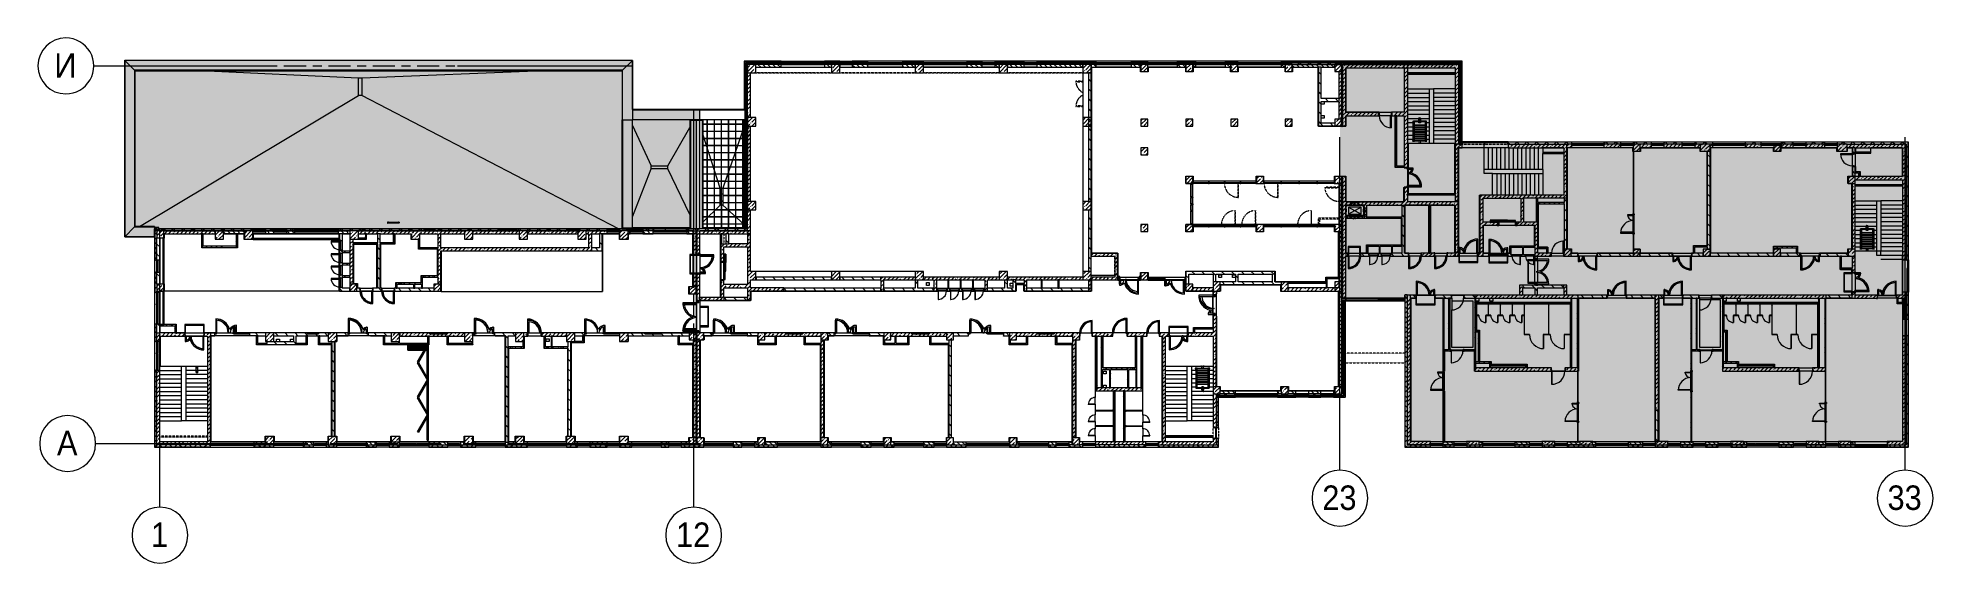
# Model space of a CAD drawing. Header units: millimetres. Extents: x 81773 to 282675, y -8553 to 29000.
# Drawn here: x 139178 to 274813, y -8553 to 29000 of the extents above; entities that cross this region are included whole.
import ezdxf

# ---------------------------------------------------------------- set-up
doc = ezdxf.new("R2010")
doc.units = ezdxf.units.MM
doc.linetypes.add('200_ШТРИХ__ш1_п0_6_', pattern=[1.6, 1, -0.6])
doc.linetypes.add('Осевая', pattern=[3175, 635, -476.25, 1587.5, -476.25])
for name, color, linetype, lineweight, true_color in [('A-DETL-2', 7, 'Continuous', 5, 0x737373), ('A-DETL-GENF-6', 7, 'Continuous', 5, 0xaaaaaa), ('A-DETL-GENF-7', 7, 'Continuous', 5, 0xe2e2e2), ('A-DETL-GENF-8', 7, 'Continuous', 5, 0xb7b7b7), ('A-DOOR-3', 7, 'Continuous', 5, 0xb7b7b7), ('A-DOOR-4', 7, 'Continuous', 5, 0xe2e2e2), ('A-DOOR-5', 7, 'Continuous', 5, 0xaaaaaa), ('A-DOOR-7', 7, 'Continuous', 5, 0x737373), ('A-DOOR-FRAM-2', 7, 'Continuous', 5, 0xe2e2e2), ('A-DOOR-FRAM-3', 7, 'Continuous', 5, 0xb7b7b7), ('A-DOOR-FRAM-4', 7, 'Continuous', 5, 0xaaaaaa), ('A-FLOR-2', 7, 'Continuous', 5, 0xb7b7b7), ('A-FLOR-3', 7, 'Continuous', 5, 0xaaaaaa), ('A-GENM-8', 7, 'Continuous', 5, 0x737373), ('A-GENM-9', 7, 'Continuous', 5, 0xe2ddcd), ('A-GLAZ-2', 7, 'Continuous', 5, 0x737373), ('A-GLAZ-CURT-3', 7, 'Continuous', 5, 0x737373), ('A-GLAZ-CWMG-3', 7, 'Continuous', 5, 0x737373), ('A-GLAZ-CWMG-4', 7, 'Continuous', 5, 0x383e42), ('A-WALL-3', 7, 'Continuous', 5, 0x737373), ('A-WALL-4', 7, 'Continuous', 9, 0x737373), ('I-WALL-3', 7, 'Continuous', 9, 0xe7e7e7), ('I-WALL-5', 7, 'Continuous', 5, 0x737373), ('I-WALL-6', 7, 'Continuous', 5, 0x787878), ('M-EQPM-3', 7, 'Continuous', 5, 0x737373), ('S-COLS-3', 7, 'Continuous', 5, 0x737373), ('S-STRS-3', 7, 'Continuous', 5, 0x737373)]:
    doc.layers.add(name, color=color, linetype=linetype, lineweight=lineweight, true_color=true_color)
for name, color, linetype, lineweight in [('A-DETL-3', 7, 'Continuous', 5), ('A-DETL-MBND-1', 7, '200_ШТРИХ__ш1_п0_6_', 9), ('A-DOOR-6', 7, 'Continuous', 5), ('A-GENM-7', 7, 'Continuous', 5), ('A-GLAZ-3', 7, 'Continuous', 5), ('A-GLAZ-CURT-2', 7, 'Continuous', 5), ('A-GLAZ-CWMG-2', 7, 'Continuous', 5), ('A-ROOF', 7, 'Continuous', 5), ('A-ROOF-PATT', 7, 'Continuous', 5), ('A-WALL', 7, 'Continuous', 9), ('A-WALL-2', 7, 'Continuous', 5), ('I-WALL-4', 7, 'Continuous', 5), ('S-COLS-2', 7, 'Continuous', 5), ('S-STRS-2', 7, 'Continuous', 5), ('Оси', 7, 'Continuous', 9), ('Оси-1', 7, 'Continuous', 20), ('Оси-2', 7, 'Осевая', 9)]:
    doc.layers.add(name, color=color, linetype=linetype, lineweight=lineweight)
doc.layers.add('A-DETL-GENF-5', color=7, linetype='Continuous', lineweight=9, true_color=0xc0c0c0, transparency=0.4)
doc.styles.add('Arial_1', font='arial.ttf', dxfattribs={"width": 0.9, "height": 1750})
pattern_1 = [(45, (147802.7, 0), (-285.1231, 285.1231), []), (45, (148087.8, 0), (-285.1231, 285.1231), [504.031, -100.806, 16.764, -84.042])]
pattern_2 = [(45, (-84450, -22950), (-285.1231, 285.1231), []), (45, (-84164.88, -22950), (-285.1231, 285.1231), [504.031, -100.806, 16.764, -84.042])]
pattern_3 = [(135, (147802.7, 0), (-176.7767, -176.7767), [])]
pattern_4 = [(135, (147802.7, 0), (-353.5534, -353.5534), [])]
pattern_5 = [(45, (147802.7, 0), (-353.5534, 353.5534), []), (135, (147802.7, 0), (-353.5534, -353.5534), [])]
pattern_6 = [(45, (147802.7, 0), (-176.7767, 176.7767), [])]
pattern_7 = [(135, (1826.41, 164.685), (-14.14214, -14.14214), []), (225, (1826.41, 164.685), (14.14214, -14.14214), [])]
pattern_8 = [(45, (-296.384, 164.685), (-14.1421, 14.1421), []), (135, (-296.384, 164.685), (-14.1421, -14.1421), [])]
pattern_9 = [(135, (147802.7, 0), (-377.1708, -377.1708), [533.4, -88.9, 17.78, -88.9]), (135, (147802.7, 376.94), (-377.1708, -377.1708), []), (50, (147802.7, 0), (637.6445, -55.7866), [66.675, -733.425]), (355, (147802.7, 0), (-123.3494, 668.6992), [53.34, -586.74]), (100.451, (147855.8, -4.65), (514.299, 612.908), [56.665, -623.315]), (46.184, (147802.7, 177.8), (948.7764, -147.1497), [100.012, -1100.137]), (96.636, (147881.8, 165.5), (830.909, 865.997), [84.998, -934.973]), (351.184, (147802.7, 177.8), (830.918, 865.988), [80.01, -880.11]), (21, (147891.6, 133.35), (530.6506, -357.9283), [66.675, -733.425]), (326, (147891.6, 133.35), (216.308, 644.6585), [53.34, -586.74]), (71.451, (147935.8, 103.5), (746.9596, 286.7243), [56.665, -623.315]), (37.5, (147802.7, 0), (10.81053, 295.9426), [16.764, -562.864, 16.764, -578.866, -588.962]), (37.5, (147802.7, 0), (10.81053, 295.9426), [-1175.258, 16.764, -572.198]), (7.5, (147802.7, 0), (233.8692, 350.63175), [16.764, -322.834, 16.764, -549.529, -224.472]), (7.5, (147802.7, 0), (233.8692, 350.63175), [-905.891, 16.764, -207.708]), (327.5, (147604.45, 0), (474.5678, -20.0513), [16.764, -205.486, 16.764, -676.656, -920.115]), (327.5, (147604.45, 0), (474.5678, -20.0513), [-915.67, 16.764, -903.351]), (317.5, (147515.55, 0), (518.4522, 88.9934), [16.764, -272.161, 16.764, -443.738, -653.415]), (317.5, (147515.55, 0), (518.4522, 88.9934), [-749.427, 16.764, -636.651])]
pattern_10 = [(135, (1826.41, 174.685), (-14.14214, -14.14214), []), (225, (1826.41, 174.685), (14.14214, -14.14214), [])]
pattern_11 = [(45, (-296.384, 174.685), (-14.1421, 14.1421), []), (135, (-296.384, 174.685), (-14.1421, -14.1421), [])]
pattern_12 = [(135, (1751.41, 174.685), (-14.14214, -14.14214), []), (225, (1751.41, 174.685), (14.14214, -14.14214), [])]
pattern_13 = [(45, (-371.384, 174.685), (-14.1421, 14.1421), []), (135, (-371.384, 174.685), (-14.1421, -14.1421), [])]
pattern_14 = [(45, (147802.7, 0), (-427.6843, 427.6843), []), (45, (148087.8, 0), (-427.6843, 427.6843), [])]
pattern_15 = [(135, (1576.41, 164.685), (-14.14214, -14.14214), []), (225, (1576.41, 164.685), (14.14214, -14.14214), [])]
pattern_16 = [(45, (-546.384, 164.685), (-14.1421, 14.1421), []), (135, (-546.384, 164.685), (-14.1421, -14.1421), [])]
pattern_17 = [(135, (1951.41, 164.685), (-14.14214, -14.14214), []), (225, (1951.41, 164.685), (14.14214, -14.14214), [])]
pattern_18 = [(45, (-171.384, 164.685), (-14.1421, 14.1421), []), (135, (-171.384, 164.685), (-14.1421, -14.1421), [])]
pattern_19 = [(45, (-84450, -18850), (-285.1231, 285.1231), []), (45, (-84164.88, -18850), (-285.1231, 285.1231), [504.031, -100.806, 16.764, -84.042])]
pattern_20 = [(45, (147802.7, 0), (-530.33, 530.33), []), (135, (147802.7, 0), (-530.33, -530.33), [])]

msp = doc.modelspace()

# ---------------------------------------------------------------- texts
at = {"layer": 'Оси', "char_height": 1750, "attachment_point": 1, "style": 'Arial_1'}
for s, insert, width in [('\\fArial|b0|i0|c204|p34|;\\W.9;И', (140356, 27905.2), 1948.101), ('\\fArial|b0|i0|c204|p34|;\\W.9;А', (140543.3, 905.2), 1803.797), ('23', (231099.6, -3003), 3030.379), ('33', (271549.6, -3003), 3030.379), ('\\fArial|b0|i0|c204|p34|;\\W.9;1', (147275.1, -5649.6), 1515.189), ('12', (184849.6, -5649.6), 3030.379)]:
    msp.add_mtext(s, dxfattribs=dict(at, insert=insert, width=width))

# ---------------------------------------------------------------- blocks, each defined once
blk = doc.blocks.new('BSC_Колонна _Прямоугольная - 600х600-23286269-3_3_3_птичка')
at = {"layer": 'S-COLS-2'}
h = blk.add_hatch(dxfattribs=at)
h.set_pattern_fill('FP_58', color=256, style=0, pattern_type=2)
h.set_pattern_definition([(45, (-29509.74, -7600), (-285.123, 285.123), []), (45, (-29224.6, -7600), (-285.123, 285.123), [504.031, -100.806, 16.764, -84.042])])
h.paths.add_polyline_path([(-300, -300), (300, -300), (300, 300), (-300, 300)])
for p, q in [((300, 300), (-300, 300)), ((-300, 300), (-300, -300)), ((300, -300), (300, 300)), ((-300, -300), (300, -300))]:
    blk.add_line(p, q, dxfattribs=at)
blk = doc.blocks.new('BSC_Колонна _Прямоугольная - 500х500-23286270-3_3_3_птичка')
at = {"layer": 'S-COLS-2'}
h = blk.add_hatch(dxfattribs=at)
h.set_pattern_fill('FP_59', color=256, style=0, pattern_type=2)
h.set_pattern_definition([(45, (-38790, -7650), (-285.123, 285.123), []), (45, (-38504.88, -7650), (-285.123, 285.123), [504.031, -100.806, 16.764, -84.042])])
h.paths.add_polyline_path([(-250, -250), (250, -250), (250, 250), (-250, 250), (-250, -229)])
for p, q in [((250, 250), (-250, 250)), ((-250, 250), (-250, -250)), ((250, -250), (250, 250)), ((-250, -250), (250, -250))]:
    blk.add_line(p, q, dxfattribs=at)
blk = doc.blocks.new('BSC_Колонна _Прямоугольная - 500х500-V99-3_3_3_птичка')
at = {"layer": 'S-COLS-2'}
h = blk.add_hatch(dxfattribs=at)
h.set_pattern_fill('FP_60', color=256, style=0, pattern_type=2)
h.set_pattern_definition([(45, (-43160, -7650), (-285.123, 285.123), []), (45, (-42874.88, -7650), (-285.123, 285.123), [504.031, -100.806, 16.764, -84.042])])
h.paths.add_polyline_path([(-250, -250), (250, -250), (250, 250), (-250, 250)])
for p, q in [((250, 250), (-250, 250)), ((-250, 250), (-250, -250)), ((250, -250), (250, 250)), ((-250, -250), (250, -250))]:
    blk.add_line(p, q, dxfattribs=at)
blk = doc.blocks.new('BSC_Колонна _Прямоугольная - 500х500-V100-3_3_3_птичка')
at = {"layer": 'S-COLS-2'}
h = blk.add_hatch(dxfattribs=at)
h.set_pattern_fill('FP_61', color=256, style=0, pattern_type=2)
h.set_pattern_definition([(45, (-47660, -7650), (-285.123, 285.123), []), (45, (-47374.88, -7650), (-285.123, 285.123), [504.031, -100.806, 16.764, -84.042])])
h.paths.add_polyline_path([(-250, -250), (250, -250), (250, 250), (-250, 250)])
for p, q in [((250, 250), (-250, 250)), ((-250, 250), (-250, -250)), ((250, -250), (250, 250)), ((-250, -250), (250, -250))]:
    blk.add_line(p, q, dxfattribs=at)
blk = doc.blocks.new('BSC_Колонна _Прямоугольная - 500х500-V101-3_3_3_птичка')
at = {"layer": 'S-COLS-2'}
h = blk.add_hatch(dxfattribs=at)
h.set_pattern_fill('FP_62', color=256, style=0, pattern_type=2)
h.set_pattern_definition([(45, (-52160, -7650), (-285.123, 285.123), []), (45, (-51874.88, -7650), (-285.123, 285.123), [504.031, -100.806, 16.764, -84.042])])
h.paths.add_polyline_path([(-250, -250), (250, -250), (250, 250), (-250, 250)])
for p, q in [((250, 250), (-250, 250)), ((-250, 250), (-250, -250)), ((250, -250), (250, 250)), ((-250, -250), (250, -250))]:
    blk.add_line(p, q, dxfattribs=at)
blk = doc.blocks.new('BSC_Колонна _Прямоугольная - 500х500-V102-3_3_3_птичка')
at = {"layer": 'S-COLS-2'}
h = blk.add_hatch(dxfattribs=at)
h.set_pattern_fill('FP_63', color=256, style=0, pattern_type=2)
h.set_pattern_definition([(45, (-61160, -7650), (-285.1231, 285.1231), []), (45, (-60874.88, -7650), (-285.123, 285.123), [504.031, -100.806, 16.764, -84.042])])
h.paths.add_polyline_path([(-250, -250), (250, -250), (250, 250), (-250, 250)])
for p, q in [((250, 250), (-250, 250)), ((-250, 250), (-250, -250)), ((250, -250), (250, 250)), ((-250, -250), (250, -250))]:
    blk.add_line(p, q, dxfattribs=at)
blk = doc.blocks.new('BSC_Колонна _Прямоугольная - 600х600-V103-3_3_3_птичка')
at = {"layer": 'S-COLS-2'}
h = blk.add_hatch(dxfattribs=at)
h.set_pattern_fill('FP_64', color=256, style=0, pattern_type=2)
h.set_pattern_definition([(45, (-25860, -200), (-285.123, 285.123), []), (45, (-25574.88, -200), (-285.123, 285.123), [504.031, -100.806, 16.764, -84.042])])
h.paths.add_polyline_path([(-300, -300), (300, -300), (300, 300), (-300, 300)])
for p, q in [((300, 300), (-300, 300)), ((-300, 300), (-300, -300)), ((300, -300), (300, 300)), ((-300, -300), (300, -300))]:
    blk.add_line(p, q, dxfattribs=at)
blk = doc.blocks.new('BSC_Колонна _Прямоугольная - 600х600-V104-3_3_3_птичка')
at = {"layer": 'S-COLS-2'}
h = blk.add_hatch(dxfattribs=at)
h.set_pattern_fill('FP_65', color=256, style=0, pattern_type=2)
h.set_pattern_definition([(45, (-29509.74, -200), (-285.123, 285.123), []), (45, (-29224.6, -200), (-285.123, 285.123), [504.031, -100.806, 16.764, -84.042])])
h.paths.add_polyline_path([(-300, -300), (300, -300), (300, 300), (-300, 300)])
for p, q in [((300, 300), (-300, 300)), ((-300, 300), (-300, -300)), ((300, -300), (300, 300)), ((-300, -300), (300, -300))]:
    blk.add_line(p, q, dxfattribs=at)
blk = doc.blocks.new('BSC_Колонна _Прямоугольная - 500х500-V105-3_3_3_птичка')
at = {"layer": 'S-COLS-2'}
h = blk.add_hatch(dxfattribs=at)
h.set_pattern_fill('FP_66', color=256, style=0, pattern_type=2)
h.set_pattern_definition([(45, (-38790, -150), (-285.123, 285.123), []), (45, (-38504.88, -150), (-285.123, 285.123), [504.031, -100.806, 16.764, -84.042])])
h.paths.add_polyline_path([(-250, -250), (250, -250), (250, 250), (-250, 250)])
for p, q in [((250, 250), (-250, 250)), ((-250, 250), (-250, -250)), ((250, -250), (250, 250)), ((-250, -250), (250, -250))]:
    blk.add_line(p, q, dxfattribs=at)
blk = doc.blocks.new('BSC_Колонна _Прямоугольная - 500х500-V106-3_3_3_птичка')
at = {"layer": 'S-COLS-2'}
h = blk.add_hatch(dxfattribs=at)
h.set_pattern_fill('FP_67', color=256, style=0, pattern_type=2)
h.set_pattern_definition([(45, (-43160, -150), (-285.123, 285.123), []), (45, (-42874.88, -150), (-285.123, 285.123), [504.031, -100.806, 16.764, -84.042])])
h.paths.add_polyline_path([(-250, -250), (250, -250), (250, 250), (-250, 250)])
for p, q in [((250, 250), (-250, 250)), ((-250, 250), (-250, -250)), ((250, -250), (250, 250)), ((-250, -250), (250, -250))]:
    blk.add_line(p, q, dxfattribs=at)
blk = doc.blocks.new('BSC_Колонна _Прямоугольная - 500х500-V107-3_3_3_птичка')
at = {"layer": 'S-COLS-2'}
h = blk.add_hatch(dxfattribs=at)
h.set_pattern_fill('FP_68', color=256, style=0, pattern_type=2)
h.set_pattern_definition([(45, (-47660, -150), (-285.123, 285.123), []), (45, (-47374.88, -150), (-285.123, 285.123), [504.031, -100.806, 16.764, -84.042])])
h.paths.add_polyline_path([(-250, -250), (250, -250), (250, 250), (-250, 250)])
for p, q in [((250, 250), (-250, 250)), ((-250, 250), (-250, -250)), ((250, -250), (250, 250)), ((-250, -250), (250, -250))]:
    blk.add_line(p, q, dxfattribs=at)
blk = doc.blocks.new('BSC_Колонна _Прямоугольная - 500х500-V108-3_3_3_птичка')
at = {"layer": 'S-COLS-2'}
h = blk.add_hatch(dxfattribs=at)
h.set_pattern_fill('FP_69', color=256, style=0, pattern_type=2)
h.set_pattern_definition([(45, (-52160, -150), (-285.123, 285.123), []), (45, (-51874.88, -150), (-285.123, 285.123), [504.031, -100.806, 16.764, -84.042])])
h.paths.add_polyline_path([(-250, -250), (250, -250), (250, 250), (-250, 250), (-250, 171)])
for p, q in [((250, 250), (-250, 250)), ((-250, 250), (-250, -250)), ((250, -250), (250, 250)), ((-250, -250), (250, -250))]:
    blk.add_line(p, q, dxfattribs=at)
blk = doc.blocks.new('BSC_Колонна _Прямоугольная - 500х500-V109-3_3_3_птичка')
at = {"layer": 'S-COLS-2'}
h = blk.add_hatch(dxfattribs=at)
h.set_pattern_fill('FP_70', color=256, style=0, pattern_type=2)
h.set_pattern_definition([(45, (-61160, -150), (-285.123, 285.123), []), (45, (-60874.88, -150), (-285.123, 285.123), [504.031, -100.806, 16.764, -84.042])])
h.paths.add_polyline_path([(-250, -250), (250, -250), (250, 250), (-250, 250)])
for p, q in [((250, 250), (-250, 250)), ((-250, 250), (-250, -250)), ((250, -250), (250, 250)), ((-250, -250), (250, -250))]:
    blk.add_line(p, q, dxfattribs=at)
blk = doc.blocks.new('BSC_Колонна _Прямоугольная - 500х500-V110-3_3_3_птичка')
at = {"layer": 'S-COLS-2'}
h = blk.add_hatch(dxfattribs=at)
h.set_pattern_fill('FP_71', color=256, style=0, pattern_type=2)
h.set_pattern_definition([(45, (-65660, -150), (-285.1231, 285.1231), []), (45, (-65374.88, -150), (-285.1231, 285.1231), [504.031, -100.806, 16.764, -84.042])])
h.paths.add_polyline_path([(-107, -250), (250, -250), (250, 250), (-250, 250), (-250, -250)])
for p, q in [((250, 250), (-250, 250)), ((-250, 250), (-250, -250)), ((250, -250), (250, 250)), ((-250, -250), (250, -250))]:
    blk.add_line(p, q, dxfattribs=at)
blk = doc.blocks.new('BSC_Колонна _Прямоугольная - 500х500-V111-3_3_3_птичка')
at = {"layer": 'S-COLS-2'}
h = blk.add_hatch(dxfattribs=at)
h.set_pattern_fill('FP_72', color=256, style=0, pattern_type=2)
h.set_pattern_definition([(45, (-75730, -3800), (-285.1231, 285.1231), []), (45, (-75444.88, -3800), (-285.1231, 285.1231), [504.031, -100.806, 16.764, -84.042])])
h.paths.add_polyline_path([(-250, -250), (250, -250), (250, 250), (-250, 250), (-250, 71)])
for p, q in [((250, 250), (-250, 250)), ((-250, 250), (-250, -250)), ((250, -250), (250, 250)), ((-250, -250), (250, -250))]:
    blk.add_line(p, q, dxfattribs=at)
blk = doc.blocks.new('BSC_Колонна _Прямоугольная - 500х500-V112-3_3_3_птичка')
at = {"layer": 'S-COLS-2'}
h = blk.add_hatch(dxfattribs=at)
h.set_pattern_fill('FP_73', color=256, style=0, pattern_type=2)
h.set_pattern_definition([(45, (-80600, -3800), (-285.1231, 285.1231), []), (45, (-80314.88, -3800), (-285.1231, 285.1231), [504.031, -100.806, 16.764, -84.042])])
h.paths.add_polyline_path([(-250, -250), (250, -250), (250, 250), (-250, 250)])
for p, q in [((250, 250), (-250, 250)), ((-250, 250), (-250, -250)), ((250, -250), (250, 250)), ((-250, -250), (250, -250))]:
    blk.add_line(p, q, dxfattribs=at)
blk = doc.blocks.new('BSC_Колонна _Прямоугольная - 500х500-V113-3_3_3_птичка')
at = {"layer": 'S-COLS-2'}
h = blk.add_hatch(dxfattribs=at)
h.set_pattern_fill('FP_74', color=256, style=0, pattern_type=2)
h.set_pattern_definition([(45, (-65660, -7650), (-285.1231, 285.1231), []), (45, (-65374.88, -7650), (-285.1231, 285.1231), [504.031, -100.806, 16.764, -84.042])])
h.paths.add_polyline_path([(-107, -250), (250, -250), (250, 22), (220, 22), (220, 30), (250, 30), (250, 250), (-250, 250), (-250, -250)])
for p, q in [((220, 250), (-250, 250)), ((-250, 250), (-250, -250)), ((250, -250), (250, 22)), ((-250, -250), (250, -250))]:
    blk.add_line(p, q, dxfattribs=at)
blk = doc.blocks.new('BSC_Колонна _Прямоугольная - 600х600-23205240-3_3_3_птичка')
at = {"layer": 'S-COLS-2'}
h = blk.add_hatch(dxfattribs=at)
h.set_pattern_fill('FP_75', color=256, style=0, pattern_type=2)
h.set_pattern_definition([(45, (-66460, -12000), (-285.1231, 285.1231), []), (45, (-66174.88, -12000), (-285.1231, 285.1231), [504.031, -100.806, 16.764, -84.042])])
h.paths.add_polyline_path([(-300, -300), (300, -300), (300, 300), (-300, 300)])
for p, q in [((300, 300), (-300, 300)), ((-300, 300), (-300, -300)), ((300, -300), (300, 300)), ((-300, -300), (300, -300))]:
    blk.add_line(p, q, dxfattribs=at)
blk = doc.blocks.new('BSC_Колонна _Прямоугольная - 600х600-V114-3_3_3_птичка')
at = {"layer": 'S-COLS-2'}
h = blk.add_hatch(dxfattribs=at)
h.set_pattern_fill('FP_76', color=256, style=0, pattern_type=2)
h.set_pattern_definition([(45, (-14010, -14900), (-285.123, 285.123), []), (45, (-13724.88, -14900), (-285.123, 285.123), [504.031, -100.806, 16.764, -84.042])])
h.paths.add_polyline_path([(-300, -300), (300, -300), (300, 300), (-300, 300), (-300, 214)])
for p, q in [((300, 300), (-300, 300)), ((-300, 300), (-300, -300)), ((300, -300), (300, 300)), ((-300, -300), (300, -300))]:
    blk.add_line(p, q, dxfattribs=at)
blk = doc.blocks.new('BSC_Колонна _Прямоугольная - 600х600-V115-3_3_3_птичка')
at = {"layer": 'S-COLS-2'}
h = blk.add_hatch(dxfattribs=at)
h.set_pattern_fill('FP_77', color=256, style=0, pattern_type=2)
h.set_pattern_definition([(45, (-25860, -7600), (-285.123, 285.123), []), (45, (-25574.88, -7600), (-285.123, 285.123), [504.031, -100.806, 16.764, -84.042])])
h.paths.add_polyline_path([(-300, -300), (300, -300), (300, 300), (-300, 300)])
for p, q in [((300, 300), (-300, 300)), ((-300, 300), (-300, -300)), ((300, -300), (300, 300)), ((-300, -300), (300, -300))]:
    blk.add_line(p, q, dxfattribs=at)
blk = doc.blocks.new('BSC_Колонна _Прямоугольная - 600х600-V116-3_3_3_птичка')
at = {"layer": 'S-COLS-2'}
h = blk.add_hatch(dxfattribs=at)
h.set_pattern_fill('FP_78', color=256, style=0, pattern_type=2)
h.set_pattern_definition([(45, (-26110, -14900), (-285.123, 285.123), []), (45, (-25824.88, -14900), (-285.123, 285.123), [504.031, -100.806, 16.764, -84.042])])
h.paths.add_polyline_path([(-300, -300), (300, -300), (300, 300), (-300, 300), (-300, 214)])
for p, q in [((300, 300), (-300, 300)), ((-300, 300), (-300, -300)), ((300, -300), (300, 300)), ((-300, -300), (300, -300))]:
    blk.add_line(p, q, dxfattribs=at)
blk = doc.blocks.new('BSC_Колонна _Прямоугольная - 600х600-V117-3_3_3_птичка')
at = {"layer": 'S-COLS-2'}
h = blk.add_hatch(dxfattribs=at)
h.set_pattern_fill('FP_79', color=256, style=0, pattern_type=2)
h.set_pattern_definition([(45, (-66460, -17000), (-285.1231, 285.1231), []), (45, (-66174.88, -17000), (-285.1231, 285.1231), [504.031, -100.806, 16.764, -84.042])])
h.paths.add_polyline_path([(-300, -300), (300, -300), (300, 300), (-300, 300)])
for p, q in [((300, 300), (-300, 300)), ((-300, 300), (-300, -300)), ((300, -300), (300, 300)), ((-300, -300), (300, -300))]:
    blk.add_line(p, q, dxfattribs=at)
blk = doc.blocks.new('BSC_Колонна _Прямоугольная - 500х500-23287078-3_3_3_птичка')
at = {"layer": 'S-COLS-2'}
h = blk.add_hatch(dxfattribs=at)
h.set_pattern_fill('FP_81', color=256, style=0, pattern_type=2)
h.set_pattern_definition(pattern_2)
h.paths.add_polyline_path([(-250, -250), (120, -250), (120, 250), (-250, 250)])
h = blk.add_hatch(dxfattribs=at)
h.set_pattern_fill('FP_81', color=256, style=0, pattern_type=2)
h.set_pattern_definition(pattern_2)
h.paths.add_polyline_path([(120, -250), (250, -250), (250, 250), (120, 250)])
for p, q in [((120, 250), (-250, 250)), ((-250, 250), (-250, -250)), ((-250, -250), (120, -250))]:
    blk.add_line(p, q, dxfattribs=at)
at = {"layer": 'S-COLS-3'}
for p, q in [((250, 250), (120, 250)), ((250, -250), (250, 250)), ((120, -250), (250, -250))]:
    blk.add_line(p, q, dxfattribs=at)
blk = doc.blocks.new('110_Дверь_СКБ_2Ст - Д-1_л_Лестничная клетка EIS60 2-32142534-3_3_3_птичка')
at = {"layer": 'A-DOOR-4'}
h = blk.add_hatch(color=256, dxfattribs=at)
h.paths.add_polyline_path([(-627.5, 30), (-627.5, 60), (-637.5, 60), (-637.8, 110), (-687.5, 110), (-687.5, 30), (-637.8, 30)])
h.paths.add_polyline_path([(712.5, 30), (712.5, 110), (662.5, 110), (662.5, 60), (652.5, 60), (652.5, 30)])
for points in [[(-587.5, 110), (-587.5, 510), (-637.5, 510), (-637.5, 110)], [(612.5, 110), (662.5, 110), (662.5, 1010), (612.5, 1010), (612.5, 420.4)], [(712.5, -110), (712.5, 30), (697.5, 30), (697.5, -110)]]:
    blk.add_hatch(color=256, dxfattribs=at).paths.add_polyline_path(points)
at = {"layer": 'A-DOOR-FRAM-2'}
for points in [[(-672.5, 110), (-672.5, 118), (-742.5, 118), (-742.5, 110)], [(-672.5, -110), (-672.5, 30), (-687.5, 30), (-687.5, -110)], [(767.5, 110), (767.5, 118), (697.5, 118), (697.5, 110)], [(-672.5, -118), (-672.5, -110), (-742.5, -110), (-742.5, -118)], [(767.5, -118), (767.5, -110), (697.5, -110), (697.5, -118)]]:
    blk.add_hatch(color=256, dxfattribs=at).paths.add_polyline_path(points)
at = {"layer": 'A-DOOR-3'}
for p, q in [((-637.5, 510), (-637.5, 110)), ((-587.5, 510), (-637.5, 510)), ((-637.5, 110), (-587.5, 110)), ((-587.5, 110), (-587.5, 510)), ((662.5, 1010), (612.5, 1010)), ((612.5, 1010), (612.5, 110)), ((612.5, 110), (662.5, 110)), ((662.5, 110), (662.5, 1010))]:
    blk.add_line(p, q, dxfattribs=at)
for centre, radius, start, end in [((-637.5, 110), 400, 360, 90), ((662.5, 110), 900, 90, 180)]:
    blk.add_arc(centre, radius, start, end, dxfattribs=at)
at = {"layer": 'A-DOOR-FRAM-3'}
for p, q in [((-672.5, 118), (-742.5, 118)), ((-742.5, 118), (-742.5, 110)), ((-742.5, 110), (-672.5, 110)), ((-637.5, 110), (-687.5, 110)), ((-687.5, 110), (-687.5, 30)), ((-687.5, 30), (-627.5, 30)), ((-672.5, 30), (-687.5, 30)), ((-687.5, 30), (-687.5, -110)), ((-672.5, 110), (-672.5, 118)), ((-672.5, -110), (-672.5, 30)), ((-637.5, 60), (-637.5, 110)), ((-627.5, 60), (-637.5, 60)), ((-627.5, 30), (-627.5, 60)), ((662.5, 60), (652.5, 60)), ((652.5, 60), (652.5, 30)), ((652.5, 30), (712.5, 30)), ((662.5, 110), (662.5, 60)), ((712.5, 110), (662.5, 110)), ((767.5, 118), (697.5, 118)), ((697.5, 118), (697.5, 110)), ((697.5, 110), (767.5, 110)), ((712.5, 30), (697.5, 30)), ((697.5, 30), (697.5, -110)), ((712.5, 30), (712.5, 110)), ((712.5, -110), (712.5, 30)), ((767.5, 110), (767.5, 118)), ((-672.5, -110), (-742.5, -110)), ((-742.5, -110), (-742.5, -118)), ((-742.5, -118), (-672.5, -118)), ((-687.5, -110), (-672.5, -110)), ((-672.5, -118), (-672.5, -110)), ((697.5, -110), (712.5, -110)), ((767.5, -110), (697.5, -110)), ((697.5, -110), (697.5, -118)), ((697.5, -118), (767.5, -118)), ((767.5, -118), (767.5, -110))]:
    blk.add_line(p, q, dxfattribs=at)
blk = doc.blocks.new('110_Дверь_СКБ_1Ст_Внутренняя1 - Д-8 950x2100h_охрана-V118-3_3_3_птичка')
at = {"layer": 'A-DOOR-4'}
h = blk.add_hatch(color=256, dxfattribs=at)
h.paths.add_polyline_path([(437, 100), (437, 60), (427, 60), (427, 20), (462, 20), (462, 100), (440, 100)])
h.paths.add_polyline_path([(-438, 100), (-438, 20), (-403, 20), (-403, 60), (-413, 60), (-413, 100)])
at = {"layer": 'A-DOOR-5'}
h = blk.add_hatch(dxfattribs=at)
h.set_pattern_fill('FP_6', color=256, style=0, pattern_type=2)
h.set_pattern_definition(pattern_7)
h.paths.add_polyline_path([(487, 100), (462, 100), (462, -100), (487, -100)])
at = {"layer": 'A-DOOR-FRAM-2'}
for points in [[(-493, 108), (-493, 100), (-423, 100), (-423, 108)], [(-423, 20), (-438, 20), (-438, -100), (-423, -100)], [(397, 950), (397, 100), (437, 100), (437, 950)], [(517, 108), (447, 108), (447, 100), (517, 100)], [(462, 20), (447, 20), (447, -100), (462, -100)], [(-493, -100), (-493, -108), (-423, -108), (-423, -100)], [(447, -100), (447, -108), (517, -108), (517, -100)]]:
    blk.add_hatch(color=256, dxfattribs=at).paths.add_polyline_path(points)
at = {"layer": 'A-DOOR-FRAM-4'}
h = blk.add_hatch(dxfattribs=at)
h.set_pattern_fill('FP_7', color=256, style=0, pattern_type=2)
h.set_pattern_definition(pattern_8)
h.paths.add_polyline_path([(-438, 100), (-463, 100), (-463, -100), (-438, -100)])
at = {"layer": 'A-DOOR-3'}
for p, q in [((437, 950), (397, 950)), ((397, 950), (397, 100)), ((397, 100), (437, 100)), ((437, 100), (437, 950))]:
    blk.add_line(p, q, dxfattribs=at)
blk.add_arc((437, 100), 850, 90, 180, dxfattribs=at)
at = {"layer": 'A-DOOR-FRAM-3'}
for p, q in [((-423, 108), (-493, 108)), ((-493, 108), (-493, 100)), ((-493, 100), (-423, 100)), ((-438, 100), (-463, 100)), ((-463, 100), (-463, -100)), ((-413, 100), (-438, 100)), ((-438, 100), (-438, 20)), ((-438, -100), (-438, 100)), ((-423, 100), (-438, 100)), ((-438, 100), (-438, 99)), ((-438, 99), (-423, 99)), ((-438, 20), (-403, 20)), ((-423, 20), (-438, 20)), ((-438, 20), (-438, -100)), ((-423, 100), (-423, 108)), ((-423, 99), (-423, 100)), ((-423, -100), (-423, 20)), ((-413, 60), (-413, 100)), ((-403, 60), (-413, 60)), ((-403, 20), (-403, 60)), ((437, 60), (427, 60)), ((427, 60), (427, 20)), ((427, 20), (462, 20)), ((437, 100), (437, 60)), ((462, 100), (437, 100)), ((517, 108), (447, 108)), ((447, 108), (447, 100)), ((462, 100), (447, 100)), ((447, 100), (447, 99)), ((447, 100), (517, 100)), ((447, 99), (462, 99)), ((462, 20), (447, 20)), ((447, 20), (447, -100)), ((462, 20), (462, 100)), ((487, 100), (462, 100)), ((462, 100), (462, -100)), ((462, 99), (462, 100)), ((462, -100), (462, 20)), ((487, -100), (487, 100)), ((517, 100), (517, 108)), ((-423, -100), (-493, -100)), ((-493, -100), (-493, -108)), ((-493, -108), (-423, -108)), ((-463, -100), (-438, -100)), ((-438, -100), (-423, -100)), ((-423, -108), (-423, -100)), ((447, -100), (462, -100)), ((517, -100), (447, -100)), ((447, -100), (447, -108)), ((447, -108), (517, -108)), ((462, -100), (487, -100)), ((517, -108), (517, -100))]:
    blk.add_line(p, q, dxfattribs=at)
blk = doc.blocks.new('парапет1 - парапет-18629556-3_3_3_птичка')
at = {"layer": 'A-GENM-7'}
for p, q in [((-2411, 27400), (33928, 27400)), ((-2411, 14773), (-2411, 27400)), ((-268, 14773), (-2411, 14773))]:
    blk.add_line(p, q, dxfattribs=at)
at = {"layer": 'A-GENM-8'}
for p, q in [((-2409, 27398), (-1702, 26691)), ((33926, 27398), (33219, 26691)), ((33928, 27398), (33928, 23147)), ((33219, 26691), (-1702, 26691)), ((-1702, 26691), (-1666, 26655)), ((-1702, 26691), (-1702, 15482)), ((-1665, 26654), (33182, 26654)), ((-1665, 15519), (-1665, 26654)), ((33182, 26654), (33182, 23147)), ((33219, 26691), (33183, 26655)), ((33219, 23147), (33219, 26691)), ((33928, 23147), (33920, 23147)), ((-2409, 14775), (-1702, 15482)), ((-1702, 15482), (-1666, 15518)), ((-1702, 15482), (-268, 15482)), ((-268, 15519), (-1665, 15519)), ((-268, 15519), (-268, 15518)), ((-268, 15518), (-268, 15482)), ((-268, 15482), (-268, 14775))]:
    blk.add_line(p, q, dxfattribs=at)
for points in [[(-1666, 26655), (-1665, 26654), (-1665, 26654), (-1665, 26654), (-1665, 26654)], [(33183, 26655), (33182, 26654), (33182, 26654), (33182, 26654), (33182, 26654)], [(-1666, 15518), (-1665, 15519), (-1665, 15519), (-1665, 15519), (-1665, 15519)]]:
    blk.add_open_spline(points, degree=3, dxfattribs=at)
blk = doc.blocks.new('120_Окно_СКБ_1Ст - 120_Окно_СКБ_1Ст 1200х2500_h_ с форточкой 3-24161067-3_3_3_птичка')
at = {"layer": 'A-GLAZ-2'}
for p, q in [((-600, -127), (-600, -57)), ((-600, -57), (-530, -57)), ((600, -57), (-600, -57)), ((-530, -127), (-600, -127)), ((-600, -127), (-550, -127)), ((-530, -127), (-550, -127)), ((-550, -127), (-550, -137)), ((-550, -137), (550, -137)), ((550, -137), (-550, -137)), ((-530, -57), (-530, -127)), ((530, -87), (-530, -87)), ((-530, -87), (-530, -127)), ((-480, -137), (-480, -87)), ((-480, -107), (480, -107)), ((480, -117), (-480, -117)), ((480, -137), (480, -87)), ((530, -127), (530, -57)), ((530, -57), (600, -57)), ((530, -127), (530, -87)), ((600, -127), (530, -127)), ((550, -127), (530, -127)), ((550, -127), (600, -127)), ((550, -137), (550, -127)), ((600, -57), (600, -127))]:
    blk.add_line(p, q, dxfattribs=at)
blk = doc.blocks.new('120_Окно_СКБ_1Ст - 120_Окно_СКБ_1Ст 900х2500_h_ с форточкой-22877787-3_3_3_птичка')
at = {"layer": 'A-GLAZ-2'}
for p, q in [((-450, -127), (-450, -57)), ((-450, -57), (-380, -57)), ((450, -57), (-450, -57)), ((-380, -127), (-450, -127)), ((-450, -127), (-400, -127)), ((-380, -127), (-400, -127)), ((-400, -127), (-400, -137)), ((-400, -137), (400, -137)), ((400, -137), (-400, -137)), ((-380, -57), (-380, -127)), ((380, -87), (-380, -87)), ((-380, -87), (-380, -127)), ((-330, -137), (-330, -87)), ((-330, -107), (330, -107)), ((330, -117), (-330, -117)), ((330, -137), (330, -87)), ((380, -127), (380, -57)), ((380, -57), (450, -57)), ((380, -127), (380, -87)), ((450, -127), (380, -127)), ((400, -127), (380, -127)), ((400, -137), (400, -127)), ((450, -57), (450, -127))]:
    blk.add_line(p, q, dxfattribs=at)
blk = doc.blocks.new('120_Окно_СКБ_1Ст - 120_Окно_СКБ_1Ст 900х2500_h_ с форточкой-22876038-3_3_3_птичка')
at = {"layer": 'A-GLAZ-2'}
for p, q in [((-450, -127), (-450, -57)), ((-450, -57), (-380, -57)), ((450, -57), (-450, -57)), ((-380, -127), (-450, -127)), ((-450, -127), (-400, -127)), ((-380, -127), (-400, -127)), ((-400, -127), (-400, -137)), ((-400, -137), (400, -137)), ((400, -137), (-400, -137)), ((-380, -57), (-380, -127)), ((380, -87), (-380, -87)), ((-380, -87), (-380, -127)), ((-330, -137), (-330, -87)), ((-330, -107), (330, -107)), ((330, -117), (-330, -117)), ((330, -137), (330, -87)), ((380, -127), (380, -57)), ((380, -57), (450, -57)), ((380, -127), (380, -87)), ((450, -127), (380, -127)), ((400, -127), (380, -127)), ((400, -127), (450, -127)), ((400, -137), (400, -127)), ((450, -57), (450, -127))]:
    blk.add_line(p, q, dxfattribs=at)
blk = doc.blocks.new('120_Окно_СКБ_2Ст - 120_Окно_СКБ_2Ст 3100х2500 _мал_ створка слева-2_-22446420-3_3_3_птичка')
at = {"layer": 'A-GLAZ-3'}
for p, q in [((-1550, -127), (-1550, -57)), ((-1550, -57), (-1480, -57)), ((1550, -57), (-1550, -57)), ((-1480, -127), (-1550, -127)), ((-1550, -127), (-1500, -127)), ((-1480, -127), (-1500, -127)), ((-1500, -127), (-1500, -137)), ((-1500, -137), (-700, -137)), ((-700, -137), (-1500, -137)), ((-1480, -57), (-1480, -127)), ((-720, -87), (-1480, -87)), ((-1480, -87), (-1480, -127)), ((-1430, -137), (-1430, -87)), ((-1430, -107), (-770, -107)), ((-770, -117), (-1430, -117)), ((-770, -137), (-770, -87)), ((-720, -127), (-720, -57)), ((-720, -57), (-650, -57)), ((-720, -127), (-720, -87)), ((-650, -127), (-720, -127)), ((-700, -127), (-720, -127)), ((-700, -127), (-670, -127)), ((-700, -137), (-700, -127)), ((-650, -127), (-670, -127)), ((-670, -127), (-670, -137)), ((-670, -137), (1500, -137)), ((1500, -137), (-670, -137)), ((-650, -57), (-650, -127)), ((1480, -87), (-650, -87)), ((-650, -87), (-650, -127)), ((-600, -137), (-600, -87)), ((-600, -107), (1430, -107)), ((1430, -117), (-600, -117)), ((1430, -137), (1430, -87)), ((1480, -127), (1480, -57)), ((1480, -57), (1550, -57)), ((1480, -127), (1480, -87)), ((1550, -127), (1480, -127)), ((1500, -127), (1480, -127)), ((1500, -127), (1550, -127)), ((1500, -137), (1500, -127)), ((1550, -57), (1550, -127))]:
    blk.add_line(p, q, dxfattribs=at)
blk = doc.blocks.new('120_Окно_СКБ_2Ст - 120_Окно_СКБ_2Ст 2100х2500 _мал створка СЛЕВА_-22446485-3_3_3_птичка')
at = {"layer": 'A-GLAZ-3'}
for p, q in [((-1050, -127), (-1050, -57)), ((-1050, -57), (-980, -57)), ((1050, -57), (-1050, -57)), ((-980, -127), (-1050, -127)), ((-1050, -127), (-1000, -127)), ((-980, -127), (-1000, -127)), ((-1000, -127), (-1000, -137)), ((-1000, -137), (-200, -137)), ((-200, -137), (-1000, -137)), ((-980, -57), (-980, -127)), ((-220, -87), (-980, -87)), ((-980, -87), (-980, -127)), ((-930, -137), (-930, -87)), ((-930, -107), (-270, -107)), ((-270, -117), (-930, -117)), ((-270, -137), (-270, -87)), ((-220, -127), (-220, -57)), ((-220, -57), (-150, -57)), ((-220, -127), (-220, -87)), ((-150, -127), (-220, -127)), ((-200, -127), (-220, -127)), ((-200, -127), (-170, -127)), ((-200, -137), (-200, -127)), ((-150, -127), (-170, -127)), ((-170, -127), (-170, -137)), ((-170, -137), (1000, -137)), ((1000, -137), (-170, -137)), ((-150, -57), (-150, -127)), ((980, -87), (-150, -87)), ((-150, -87), (-150, -127)), ((-100, -137), (-100, -87)), ((-100, -107), (930, -107)), ((930, -117), (-100, -117)), ((930, -137), (930, -87)), ((980, -127), (980, -57)), ((980, -57), (1050, -57)), ((980, -127), (980, -87)), ((1050, -127), (980, -127)), ((1000, -127), (980, -127)), ((1000, -127), (1050, -127)), ((1000, -137), (1000, -127)), ((1050, -57), (1050, -127))]:
    blk.add_line(p, q, dxfattribs=at)
blk = doc.blocks.new('120_Окно_СКБ_1Ст - 120_Окно_СКБ_1Ст 900х2500_h_-22445987-3_3_3_птичка')
at = {"layer": 'A-GLAZ-3'}
for p, q in [((-450, -127), (-450, -57)), ((-450, -57), (-380, -57)), ((450, -57), (-450, -57)), ((-380, -127), (-450, -127)), ((-450, -127), (-400, -127)), ((-380, -127), (-400, -127)), ((-400, -127), (-400, -137)), ((-400, -137), (400, -137)), ((400, -137), (-400, -137)), ((-380, -57), (-380, -127)), ((380, -87), (-380, -87)), ((-380, -87), (-380, -127)), ((-330, -137), (-330, -87)), ((-330, -107), (330, -107)), ((330, -117), (-330, -117)), ((330, -137), (330, -87)), ((380, -127), (380, -57)), ((380, -57), (450, -57)), ((380, -127), (380, -87)), ((450, -127), (380, -127)), ((400, -127), (380, -127)), ((400, -127), (450, -127)), ((400, -137), (400, -127)), ((450, -57), (450, -127))]:
    blk.add_line(p, q, dxfattribs=at)
blk = doc.blocks.new('120_Окно_СКБ_2Ст - 120_Окно_СКБ_2Ст 2100х2500 _мал створка СЛЕВА_-V119-3_3_3_птичка')
at = {"layer": 'A-GLAZ-3'}
for p, q in [((-1050, -127), (-1050, -57)), ((-1050, -57), (-980, -57)), ((1050, -57), (-1050, -57)), ((-980, -127), (-1050, -127)), ((-1050, -127), (-1000, -127)), ((-980, -127), (-1000, -127)), ((-1000, -127), (-1000, -137)), ((-1000, -137), (-200, -137)), ((-200, -137), (-1000, -137)), ((-980, -57), (-980, -127)), ((-220, -87), (-980, -87)), ((-980, -87), (-980, -127)), ((-930, -137), (-930, -87)), ((-930, -107), (-270, -107)), ((-270, -117), (-930, -117)), ((-270, -137), (-270, -87)), ((-220, -127), (-220, -57)), ((-220, -57), (-150, -57)), ((-220, -127), (-220, -87)), ((-150, -127), (-220, -127)), ((-200, -127), (-220, -127)), ((-200, -127), (-170, -127)), ((-200, -137), (-200, -127)), ((-150, -127), (-170, -127)), ((-170, -127), (-170, -137)), ((-170, -137), (1000, -137)), ((1000, -137), (-170, -137)), ((-150, -57), (-150, -127)), ((980, -87), (-150, -87)), ((-150, -87), (-150, -127)), ((-100, -137), (-100, -87)), ((-100, -107), (930, -107)), ((930, -117), (-100, -117)), ((930, -137), (930, -87)), ((980, -127), (980, -57)), ((980, -57), (1050, -57)), ((980, -127), (980, -87)), ((1050, -127), (980, -127)), ((1000, -127), (980, -127)), ((1000, -127), (1050, -127)), ((1000, -137), (1000, -127)), ((1050, -57), (1050, -127))]:
    blk.add_line(p, q, dxfattribs=at)
blk = doc.blocks.new('120_Окно_СКБ_1Ст - 120_Окно_СКБ_1Ст 900х2500_h_-20664874-3_3_3_птичка')
at = {"layer": 'A-GLAZ-3'}
for p, q in [((-450, -127), (-450, -57)), ((-450, -57), (-380, -57)), ((450, -57), (-450, -57)), ((-380, -127), (-450, -127)), ((-450, -127), (-400, -127)), ((-380, -127), (-400, -127)), ((-400, -127), (-400, -137)), ((-400, -137), (400, -137)), ((400, -137), (-400, -137)), ((-380, -57), (-380, -127)), ((380, -87), (-380, -87)), ((-380, -87), (-380, -127)), ((-330, -137), (-330, -87)), ((-330, -107), (330, -107)), ((330, -117), (-330, -117)), ((330, -137), (330, -87)), ((380, -127), (380, -57)), ((380, -57), (450, -57)), ((380, -127), (380, -87)), ((450, -127), (380, -127)), ((400, -127), (380, -127)), ((400, -127), (450, -127)), ((400, -137), (400, -127)), ((450, -57), (450, -127))]:
    blk.add_line(p, q, dxfattribs=at)
blk = doc.blocks.new('DOR_Проход в стене_Прямоугольный - 1050x1150 EI30-23344994-3_3_3_птичка')
at = {"layer": 'A-DOOR-3'}
for p, q in [((525, 100), (-525, 100)), ((525, -100), (-525, -100))]:
    blk.add_line(p, q, dxfattribs=at)
blk = doc.blocks.new('BSC_Колонна _Прямоугольная - 600х600-23205375-3_3_3_птичка')
at = {"layer": 'S-COLS-2'}
h = blk.add_hatch(dxfattribs=at)
h.set_pattern_fill('FP_86', color=256, style=0, pattern_type=2)
h.set_pattern_definition([(45, (-54460, -12000), (-285.123, 285.123), []), (45, (-54174.88, -12000), (-285.123, 285.123), [504.031, -100.806, 16.764, -84.042])])
h.paths.add_polyline_path([(-300, -300), (300, -300), (300, 300), (-300, 300)])
for p, q in [((300, 300), (-300, 300)), ((-300, 300), (-300, -300)), ((300, -300), (300, 300)), ((-300, -300), (300, -300))]:
    blk.add_line(p, q, dxfattribs=at)
blk = doc.blocks.new('BSC_Колонна _Прямоугольная - 600х600-V120-3_3_3_птичка')
at = {"layer": 'S-COLS-2'}
h = blk.add_hatch(dxfattribs=at)
h.set_pattern_fill('FP_87', color=256, style=0, pattern_type=2)
h.set_pattern_definition([(45, (-42460, -26800), (-285.123, 285.123), []), (45, (-42174.88, -26800), (-285.123, 285.123), [504.031, -100.806, 16.764, -84.042])])
h.paths.add_polyline_path([(-300, -300), (300, -300), (300, 300), (-300, 300)])
for p, q in [((300, 300), (-300, 300)), ((-300, 300), (-300, -300)), ((300, -300), (300, 300)), ((-300, -300), (300, -300))]:
    blk.add_line(p, q, dxfattribs=at)
blk = doc.blocks.new('BSC_Колонна _Прямоугольная - 500х500-V121-3_3_3_птичка')
at = {"layer": 'S-COLS-2'}
h = blk.add_hatch(dxfattribs=at)
h.set_pattern_fill('FP_89', color=256, style=0, pattern_type=2)
h.set_pattern_definition([(45, (-56660, -150), (-285.123, 285.123), []), (45, (-56374.88, -150), (-285.123, 285.123), [504.031, -100.806, 16.764, -84.042])])
h.paths.add_polyline_path([(-250, -250), (250, -250), (250, 250), (-250, 250), (-250, 171)])
for p, q in [((250, 250), (-250, 250)), ((-250, 250), (-250, -250)), ((250, -250), (250, 250)), ((-250, -250), (250, -250))]:
    blk.add_line(p, q, dxfattribs=at)
blk = doc.blocks.new('BSC_Колонна _Прямоугольная - 500х500-V122-3_3_3_птичка')
at = {"layer": 'S-COLS-2'}
h = blk.add_hatch(dxfattribs=at)
h.set_pattern_fill('FP_90', color=256, style=0, pattern_type=2)
h.set_pattern_definition([(45, (-56660, -7650), (-285.123, 285.123), []), (45, (-56374.88, -7650), (-285.123, 285.123), [504.031, -100.806, 16.764, -84.042])])
h.paths.add_polyline_path([(-250, -250), (250, -250), (250, 250), (-250, 250)])
for p, q in [((250, 250), (-250, 250)), ((-250, 250), (-250, -250)), ((250, -250), (250, 250)), ((-250, -250), (250, -250))]:
    blk.add_line(p, q, dxfattribs=at)
blk = doc.blocks.new('BSC_Колонна _Прямоугольная - 600х600-V123-3_3_3_птичка')
at = {"layer": 'S-COLS-2'}
h = blk.add_hatch(dxfattribs=at)
h.set_pattern_fill('FP_91', color=256, style=0, pattern_type=2)
h.set_pattern_definition([(45, (-33310, -7600), (-285.123, 285.123), []), (45, (-33024.88, -7600), (-285.123, 285.123), [504.031, -100.806, 16.764, -84.042])])
h.paths.add_polyline_path([(-300, -300), (300, -300), (300, 300), (-300, 300), (-300, -179)])
for p, q in [((300, 300), (-300, 300)), ((-300, 300), (-300, -300)), ((300, -300), (300, 300)), ((-300, -300), (300, -300))]:
    blk.add_line(p, q, dxfattribs=at)
blk = doc.blocks.new('BSC_Колонна _Прямоугольная - 600х600-V124-3_3_3_птичка')
at = {"layer": 'S-COLS-2'}
h = blk.add_hatch(dxfattribs=at)
h.set_pattern_fill('FP_92', color=256, style=0, pattern_type=2)
h.set_pattern_definition([(45, (-33310, -200), (-285.123, 285.123), []), (45, (-33024.88, -200), (-285.123, 285.123), [504.031, -100.806, 16.764, -84.042])])
h.paths.add_polyline_path([(-300, -300), (300, -300), (300, 300), (-300, 300), (-300, 121)])
for p, q in [((300, 300), (-300, 300)), ((-300, 300), (-300, -300)), ((300, -300), (300, 300)), ((-300, -300), (300, -300))]:
    blk.add_line(p, q, dxfattribs=at)
blk = doc.blocks.new('BSC_Колонна _Прямоугольная - 600х600-V125-3_3_3_птичка')
at = {"layer": 'S-COLS-2'}
h = blk.add_hatch(dxfattribs=at)
h.set_pattern_fill('FP_93', color=256, style=0, pattern_type=2)
h.set_pattern_definition([(45, (-42460, -17000), (-285.123, 285.123), []), (45, (-42174.88, -17000), (-285.123, 285.123), [504.031, -100.806, 16.764, -84.042])])
h.paths.add_polyline_path([(-300, -300), (300, -300), (300, 300), (-300, 300)])
for p, q in [((300, 300), (-300, 300)), ((-300, 300), (-300, -300)), ((300, -300), (300, 300)), ((-300, -300), (300, -300))]:
    blk.add_line(p, q, dxfattribs=at)
blk = doc.blocks.new('BSC_Колонна _Прямоугольная - 600х600-V126-3_3_3_птичка')
at = {"layer": 'S-COLS-2'}
h = blk.add_hatch(dxfattribs=at)
h.set_pattern_fill('FP_94', color=256, style=0, pattern_type=2)
h.set_pattern_definition([(45, (-42460, -23000), (-285.123, 285.123), []), (45, (-42174.88, -23000), (-285.123, 285.123), [504.031, -100.806, 16.764, -84.042])])
h.paths.add_polyline_path([(-300, -300), (300, -300), (300, 300), (-300, 300)])
for p, q in [((300, 300), (-300, 300)), ((-300, 300), (-300, -300)), ((300, -300), (300, 300)), ((-300, -300), (300, -300))]:
    blk.add_line(p, q, dxfattribs=at)
blk = doc.blocks.new('BSC_Колонна _Прямоугольная - 600х600-V127-3_3_3_птичка')
at = {"layer": 'S-COLS-2'}
h = blk.add_hatch(dxfattribs=at)
h.set_pattern_fill('FP_95', color=256, style=0, pattern_type=2)
h.set_pattern_definition([(45, (-60460, -12000), (-285.1231, 285.1231), []), (45, (-60174.88, -12000), (-285.1231, 285.1231), [504.031, -100.806, 16.764, -84.042])])
h.paths.add_polyline_path([(-300, -300), (300, -300), (300, 300), (-300, 300)])
for p, q in [((300, 300), (-300, 300)), ((-300, 300), (-300, -300)), ((300, -300), (300, 300)), ((-300, -300), (300, -300))]:
    blk.add_line(p, q, dxfattribs=at)
blk = doc.blocks.new('120_Окно_СКБ_2Ст - 120_Окно_СКБ_2Ст 2100х2400 _мал створка справа_-22446225-3_3_3_птичка')
at = {"layer": 'A-GLAZ-3'}
for p, q in [((-1050, -127), (-1050, -57)), ((-1050, -57), (-980, -57)), ((1050, -57), (-1050, -57)), ((-980, -127), (-1050, -127)), ((-1050, -127), (-1000, -127)), ((-980, -127), (-1000, -127)), ((-1000, -127), (-1000, -137)), ((-1000, -137), (170, -137)), ((170, -137), (-1000, -137)), ((-980, -57), (-980, -127)), ((150, -87), (-980, -87)), ((-980, -87), (-980, -127)), ((-930, -137), (-930, -87)), ((-930, -107), (100, -107)), ((100, -117), (-930, -117)), ((100, -137), (100, -87)), ((150, -127), (150, -57)), ((150, -57), (220, -57)), ((150, -127), (150, -87)), ((220, -127), (150, -127)), ((170, -127), (150, -127)), ((170, -127), (200, -127)), ((170, -137), (170, -127)), ((220, -127), (200, -127)), ((200, -127), (200, -137)), ((200, -137), (1000, -137)), ((1000, -137), (200, -137)), ((220, -57), (220, -127)), ((980, -87), (220, -87)), ((220, -87), (220, -127)), ((270, -137), (270, -87)), ((270, -107), (930, -107)), ((930, -117), (270, -117)), ((930, -137), (930, -87)), ((980, -127), (980, -57)), ((980, -57), (1050, -57)), ((980, -127), (980, -87)), ((1050, -127), (980, -127)), ((1000, -127), (980, -127)), ((1000, -127), (1050, -127)), ((1000, -137), (1000, -127)), ((1050, -57), (1050, -127))]:
    blk.add_line(p, q, dxfattribs=at)
blk = doc.blocks.new('120_Окно_СКБ_2Ст - 120_Окно_СКБ_2Ст 3100х2500 _мал_створка слева_ 2-22446355-3_3_3_птичка')
at = {"layer": 'A-GLAZ-3'}
for p, q in [((-1550, -127), (-1550, -57)), ((-1550, -57), (-1480, -57)), ((1550, -57), (-1550, -57)), ((-1480, -127), (-1550, -127)), ((-1550, -127), (-1500, -127)), ((-1480, -127), (-1500, -127)), ((-1500, -127), (-1500, -137)), ((-1500, -137), (670, -137)), ((670, -137), (-1500, -137)), ((-1480, -57), (-1480, -127)), ((650, -87), (-1480, -87)), ((-1480, -87), (-1480, -127)), ((-1430, -137), (-1430, -87)), ((-1430, -107), (600, -107)), ((600, -117), (-1430, -117)), ((600, -137), (600, -87)), ((650, -127), (650, -57)), ((650, -57), (720, -57)), ((650, -127), (650, -87)), ((720, -127), (650, -127)), ((670, -127), (650, -127)), ((670, -127), (700, -127)), ((670, -137), (670, -127)), ((720, -127), (700, -127)), ((700, -127), (700, -137)), ((700, -137), (1500, -137)), ((1500, -137), (700, -137)), ((720, -57), (720, -127)), ((1480, -87), (720, -87)), ((720, -87), (720, -127)), ((770, -137), (770, -87)), ((770, -107), (1430, -107)), ((1430, -117), (770, -117)), ((1430, -137), (1430, -87)), ((1480, -127), (1480, -57)), ((1480, -57), (1550, -57)), ((1480, -127), (1480, -87)), ((1550, -127), (1480, -127)), ((1500, -127), (1480, -127)), ((1500, -127), (1550, -127)), ((1500, -137), (1500, -127)), ((1550, -57), (1550, -127))]:
    blk.add_line(p, q, dxfattribs=at)
blk = doc.blocks.new('120_Окно_СКБ_2Ст - 120_Окно_СКБ_2Ст 3100х2500 _мал_створка слева_ 2-V128-3_3_3_птичка')
at = {"layer": 'A-GLAZ-3'}
for p, q in [((-1550, -127), (-1550, -57)), ((-1550, -57), (-1480, -57)), ((1550, -57), (-1550, -57)), ((-1480, -127), (-1550, -127)), ((-1550, -127), (-1500, -127)), ((-1480, -127), (-1500, -127)), ((-1500, -127), (-1500, -137)), ((-1500, -137), (670, -137)), ((670, -137), (-1500, -137)), ((-1480, -57), (-1480, -127)), ((650, -87), (-1480, -87)), ((-1480, -87), (-1480, -127)), ((-1430, -137), (-1430, -87)), ((-1430, -107), (600, -107)), ((600, -117), (-1430, -117)), ((600, -137), (600, -87)), ((650, -127), (650, -57)), ((650, -57), (720, -57)), ((650, -127), (650, -87)), ((720, -127), (650, -127)), ((670, -127), (650, -127)), ((670, -127), (700, -127)), ((670, -137), (670, -127)), ((720, -127), (700, -127)), ((700, -127), (700, -137)), ((700, -137), (1500, -137)), ((1500, -137), (700, -137)), ((720, -57), (720, -127)), ((1480, -87), (720, -87)), ((720, -87), (720, -127)), ((770, -137), (770, -87)), ((770, -107), (1430, -107)), ((1430, -117), (770, -117)), ((1430, -137), (1430, -87)), ((1480, -127), (1480, -57)), ((1480, -57), (1550, -57)), ((1480, -127), (1480, -87)), ((1550, -127), (1480, -127)), ((1500, -127), (1480, -127)), ((1500, -127), (1550, -127)), ((1500, -137), (1500, -127)), ((1550, -57), (1550, -127))]:
    blk.add_line(p, q, dxfattribs=at)
blk = doc.blocks.new('120_Окно_СКБ_2Ст - 120_Окно_СКБ_2Ст 2100х2400 _мал створка справа_-V129-3_3_3_птичка')
at = {"layer": 'A-GLAZ-3'}
for p, q in [((-1050, -127), (-1050, -57)), ((-1050, -57), (-980, -57)), ((1050, -57), (-1050, -57)), ((-980, -127), (-1050, -127)), ((-1050, -127), (-1000, -127)), ((-980, -127), (-1000, -127)), ((-1000, -127), (-1000, -137)), ((-1000, -137), (170, -137)), ((170, -137), (-1000, -137)), ((-980, -57), (-980, -127)), ((150, -87), (-980, -87)), ((-980, -87), (-980, -127)), ((-930, -137), (-930, -87)), ((-930, -107), (100, -107)), ((100, -117), (-930, -117)), ((100, -137), (100, -87)), ((150, -127), (150, -57)), ((150, -57), (220, -57)), ((150, -127), (150, -87)), ((220, -127), (150, -127)), ((170, -127), (150, -127)), ((170, -127), (200, -127)), ((170, -137), (170, -127)), ((220, -127), (200, -127)), ((200, -127), (200, -137)), ((200, -137), (1000, -137)), ((1000, -137), (200, -137)), ((220, -57), (220, -127)), ((980, -87), (220, -87)), ((220, -87), (220, -127)), ((270, -137), (270, -87)), ((270, -107), (930, -107)), ((930, -117), (270, -117)), ((930, -137), (930, -87)), ((980, -127), (980, -57)), ((980, -57), (1050, -57)), ((980, -127), (980, -87)), ((1050, -127), (980, -127)), ((1000, -127), (980, -127)), ((1000, -127), (1050, -127)), ((1000, -137), (1000, -127)), ((1050, -57), (1050, -127))]:
    blk.add_line(p, q, dxfattribs=at)
blk = doc.blocks.new('120_Окно_СКБ_1Ст - 120_Окно_СКБ_1Ст 900х2500_h_-V130-3_3_3_птичка')
at = {"layer": 'A-GLAZ-3'}
for p, q in [((-450, -127), (-450, -57)), ((-450, -57), (-380, -57)), ((450, -57), (-450, -57)), ((-380, -127), (-450, -127)), ((-450, -127), (-400, -127)), ((-380, -127), (-400, -127)), ((-400, -127), (-400, -137)), ((-400, -137), (400, -137)), ((400, -137), (-400, -137)), ((-380, -57), (-380, -127)), ((380, -87), (-380, -87)), ((-380, -87), (-380, -127)), ((-330, -137), (-330, -87)), ((-330, -107), (330, -107)), ((330, -117), (-330, -117)), ((330, -137), (330, -87)), ((380, -127), (380, -57)), ((380, -57), (450, -57)), ((380, -127), (380, -87)), ((450, -127), (380, -127)), ((400, -127), (380, -127)), ((400, -127), (450, -127)), ((400, -137), (400, -127)), ((450, -57), (450, -127))]:
    blk.add_line(p, q, dxfattribs=at)
blk = doc.blocks.new('BSC_Колонна _Прямоугольная - 500х500-V131-3_3_3_птичка')
at = {"layer": 'S-COLS-2'}
h = blk.add_hatch(dxfattribs=at)
h.set_pattern_fill('FP_96', color=256, style=0, pattern_type=2)
h.set_pattern_definition([(45, (-77000, -22950), (-285.1231, 285.1231), []), (45, (-76714.88, -22950), (-285.1231, 285.1231), [504.031, -100.806, 16.764, -84.042])])
h.paths.add_polyline_path([(-250, -250), (250, -250), (250, 250), (-250, 250)])
for p, q in [((250, 250), (-250, 250)), ((-250, 250), (-250, -250)), ((250, -250), (250, 250)), ((-250, -250), (250, -250))]:
    blk.add_line(p, q, dxfattribs=at)
blk = doc.blocks.new('BSC_Колонна _Прямоугольная - 500х500-V132-3_3_3_птичка')
at = {"layer": 'S-COLS-2'}
h = blk.add_hatch(dxfattribs=at)
h.set_pattern_fill('FP_97', color=256, style=0, pattern_type=2)
h.set_pattern_definition([(45, (-73790, -22950), (-285.1231, 285.1231), []), (45, (-73504.88, -22950), (-285.1231, 285.1231), [504.031, -100.806, 16.764, -84.042])])
h.paths.add_polyline_path([(-250, -250), (250, -250), (250, 250), (-250, 250)])
for p, q in [((250, 250), (-250, 250)), ((-250, 250), (-250, -250)), ((250, -250), (250, 250)), ((-250, -250), (250, -250))]:
    blk.add_line(p, q, dxfattribs=at)
blk = doc.blocks.new('BSC_Колонна _Прямоугольная - 500х500-V133-3_3_3_птичка')
at = {"layer": 'S-COLS-2'}
h = blk.add_hatch(dxfattribs=at)
h.set_pattern_fill('FP_98', color=256, style=0, pattern_type=2)
h.set_pattern_definition([(45, (-70560, -22950), (-285.1231, 285.1231), []), (45, (-70274.88, -22950), (-285.1231, 285.1231), [504.031, -100.806, 16.764, -84.042])])
h.paths.add_polyline_path([(-250, -250), (250, -250), (250, 250), (-250, 250)])
for p, q in [((250, 250), (-250, 250)), ((-250, 250), (-250, -250)), ((250, -250), (250, 250)), ((-250, -250), (250, -250))]:
    blk.add_line(p, q, dxfattribs=at)
blk = doc.blocks.new('BSC_Колонна _Прямоугольная - 500х500-V134-3_3_3_птичка')
at = {"layer": 'S-COLS-2'}
h = blk.add_hatch(dxfattribs=at)
h.set_pattern_fill('FP_99', color=256, style=0, pattern_type=2)
h.set_pattern_definition([(45, (-140, -14950), (-285.123, 285.123), []), (45, (145.12, -14950), (-285.123, 285.123), [504.031, -100.806, 16.764, -84.042])])
h.paths.add_polyline_path([(-250, -250), (250, -250), (250, 250), (-250, 250), (-250, 164)])
for p, q in [((250, 250), (-250, 250)), ((-250, 250), (-250, -250)), ((250, -250), (250, 250)), ((-250, -250), (250, -250))]:
    blk.add_line(p, q, dxfattribs=at)
blk = doc.blocks.new('110_Дверь_СКБ_1Ст_Внутренняя1 - Д-7_л__950x2100h_Туалет-21784696-3_3_3_птичка')
at = {"layer": 'A-DOOR-4'}
h = blk.add_hatch(color=256, dxfattribs=at)
h.paths.add_polyline_path([(462, 30), (462, 110), (437, 110), (437, 70), (427, 70), (427, 30)])
h.paths.add_polyline_path([(-403, 30), (-403, 70), (-413, 70), (-413, 110), (-438, 110), (-438, 30)])
at = {"layer": 'A-DOOR-5'}
h = blk.add_hatch(dxfattribs=at)
h.set_pattern_fill('FP_10', color=256, style=0, pattern_type=2)
h.set_pattern_definition(pattern_10)
h.paths.add_polyline_path([(487, -110), (487, 110), (462, 110), (462, -110)])
at = {"layer": 'A-DOOR-FRAM-2'}
for points in [[(-423, 110), (-423, 118), (-493, 118), (-493, 110)], [(-423, -110), (-423, 30), (-438, 30), (-438, -110)], [(397, 110), (437, 110), (437, 960), (397, 960), (397, 223)], [(517, 110), (517, 118), (447, 118), (447, 110)], [(462, -110), (462, 30), (447, 30), (447, -110)], [(-423, -118), (-423, -110), (-493, -110), (-493, -118)], [(517, -118), (517, -110), (447, -110), (447, -118)]]:
    blk.add_hatch(color=256, dxfattribs=at).paths.add_polyline_path(points)
at = {"layer": 'A-DOOR-FRAM-4'}
h = blk.add_hatch(dxfattribs=at)
h.set_pattern_fill('FP_11', color=256, style=0, pattern_type=2)
h.set_pattern_definition(pattern_11)
h.paths.add_polyline_path([(-438, -110), (-438, 110), (-463, 110), (-463, -110)])
at = {"layer": 'A-DOOR-5'}
for p, q in [((437, 960), (397, 960)), ((397, 960), (397, 110)), ((397, 110), (437, 110)), ((437, 110), (437, 960))]:
    blk.add_line(p, q, dxfattribs=at)
blk.add_arc((437, 110), 850, 90, 180, dxfattribs=at)
at = {"layer": 'A-DOOR-FRAM-4'}
for p, q in [((-423, 118), (-493, 118)), ((-493, 118), (-493, 110)), ((-493, 110), (-423, 110)), ((-438, 110), (-463, 110)), ((-463, 110), (-463, -110)), ((-413, 110), (-438, 110)), ((-438, 110), (-438, 30)), ((-438, -110), (-438, 110)), ((-423, 110), (-438, 110)), ((-438, 110), (-438, 109)), ((-438, 109), (-423, 109)), ((-438, 30), (-403, 30)), ((-423, 30), (-438, 30)), ((-438, 30), (-438, -110)), ((-423, 110), (-423, 118)), ((-423, 109), (-423, 110)), ((-423, -110), (-423, 30)), ((-413, 70), (-413, 110)), ((-403, 70), (-413, 70)), ((-403, 30), (-403, 70)), ((437, 70), (427, 70)), ((427, 70), (427, 30)), ((427, 30), (462, 30)), ((437, 110), (437, 70)), ((462, 110), (437, 110)), ((517, 118), (447, 118)), ((447, 118), (447, 110)), ((462, 110), (447, 110)), ((447, 110), (447, 109)), ((447, 110), (517, 110)), ((447, 109), (462, 109)), ((462, 30), (447, 30)), ((447, 30), (447, -110)), ((462, 30), (462, 110)), ((487, 110), (462, 110)), ((462, 110), (462, -110)), ((462, 109), (462, 110)), ((462, -110), (462, 30)), ((487, -110), (487, 110)), ((517, 110), (517, 118)), ((-423, -110), (-493, -110)), ((-493, -110), (-493, -118)), ((-493, -118), (-423, -118)), ((-463, -110), (-438, -110)), ((-438, -110), (-423, -110)), ((-423, -118), (-423, -110)), ((447, -110), (462, -110)), ((517, -110), (447, -110)), ((447, -110), (447, -118)), ((447, -118), (517, -118)), ((462, -110), (487, -110)), ((517, -118), (517, -110))]:
    blk.add_line(p, q, dxfattribs=at)
blk = doc.blocks.new('110_Дверь_СКБ_1Ст_Внутренняя1 - Д-4 1100x2100h_су мгн-V135-3_3_3_птичка')
at = {"layer": 'A-DOOR-4'}
h = blk.add_hatch(color=256, dxfattribs=at)
h.paths.add_polyline_path([(537.5, 30), (537.5, 110), (512.5, 110), (512.5, 70), (502.5, 70), (502.5, 30)])
h.paths.add_polyline_path([(-477.5, 30), (-477.5, 70), (-487.5, 70), (-487.5, 110), (-512.5, 110), (-512.5, 30)])
at = {"layer": 'A-DOOR-5'}
h = blk.add_hatch(dxfattribs=at)
h.set_pattern_fill('FP_100', color=256, style=0, pattern_type=2)
h.set_pattern_definition(pattern_12)
h.paths.add_polyline_path([(562.5, -110), (562.5, 110), (537.5, 110), (537.5, -110)])
at = {"layer": 'A-DOOR-FRAM-2'}
for points in [[(-497.5, 110), (-497.5, 118), (-567.5, 118), (-567.5, 110)], [(-497.5, -110), (-497.5, 30), (-512.5, 30), (-512.5, -110)], [(472.5, 110), (512.5, 110), (512.5, 1110), (472.5, 1110), (472.5, 223.1)], [(592.5, 110), (592.5, 118), (522.5, 118), (522.5, 110)], [(537.5, -110), (537.5, 30), (522.5, 30), (522.5, -110)], [(-497.5, -118), (-497.5, -110), (-567.5, -110), (-567.5, -118)], [(592.5, -118), (592.5, -110), (522.5, -110), (522.5, -118)]]:
    blk.add_hatch(color=256, dxfattribs=at).paths.add_polyline_path(points)
at = {"layer": 'A-DOOR-FRAM-4'}
h = blk.add_hatch(dxfattribs=at)
h.set_pattern_fill('FP_101', color=256, style=0, pattern_type=2)
h.set_pattern_definition(pattern_13)
h.paths.add_polyline_path([(-512.5, -110), (-512.5, 110), (-537.5, 110), (-537.5, -110)])
at = {"layer": 'A-DOOR-5'}
for p, q in [((512.5, 1110), (472.5, 1110)), ((472.5, 1110), (472.5, 110)), ((472.5, 110), (512.5, 110)), ((512.5, 110), (512.5, 1110))]:
    blk.add_line(p, q, dxfattribs=at)
blk.add_arc((512.5, 110), 1000, 90, 180, dxfattribs=at)
at = {"layer": 'A-DOOR-FRAM-4'}
for p, q in [((-497.5, 118), (-567.5, 118)), ((-567.5, 118), (-567.5, 110)), ((-567.5, 110), (-497.5, 110)), ((-512.5, 110), (-537.5, 110)), ((-537.5, 110), (-537.5, -110)), ((-487.5, 110), (-512.5, 110)), ((-512.5, 110), (-512.5, 30)), ((-512.5, -110), (-512.5, 110)), ((-497.5, 110), (-512.5, 110)), ((-512.5, 110), (-512.5, 109)), ((-512.5, 109), (-497.5, 109)), ((-512.5, 30), (-477.5, 30)), ((-497.5, 30), (-512.5, 30)), ((-512.5, 30), (-512.5, -110)), ((-497.5, 110), (-497.5, 118)), ((-497.5, 109), (-497.5, 110)), ((-497.5, -110), (-497.5, 30)), ((-487.5, 70), (-487.5, 110)), ((-477.5, 70), (-487.5, 70)), ((-477.5, 30), (-477.5, 70)), ((512.5, 70), (502.5, 70)), ((502.5, 70), (502.5, 30)), ((502.5, 30), (537.5, 30)), ((512.5, 110), (512.5, 70)), ((537.5, 110), (512.5, 110)), ((592.5, 118), (522.5, 118)), ((522.5, 118), (522.5, 110)), ((537.5, 110), (522.5, 110)), ((522.5, 110), (522.5, 109)), ((522.5, 110), (592.5, 110)), ((522.5, 109), (537.5, 109)), ((537.5, 30), (522.5, 30)), ((522.5, 30), (522.5, -110)), ((537.5, 30), (537.5, 110)), ((562.5, 110), (537.5, 110)), ((537.5, 110), (537.5, -110)), ((537.5, 109), (537.5, 110)), ((537.5, -110), (537.5, 30)), ((562.5, -110), (562.5, 110)), ((592.5, 110), (592.5, 118)), ((-497.5, -110), (-567.5, -110)), ((-567.5, -110), (-567.5, -118)), ((-567.5, -118), (-497.5, -118)), ((-537.5, -110), (-512.5, -110)), ((-512.5, -110), (-497.5, -110)), ((-497.5, -118), (-497.5, -110)), ((522.5, -110), (537.5, -110)), ((592.5, -110), (522.5, -110)), ((522.5, -110), (522.5, -118)), ((522.5, -118), (592.5, -118)), ((537.5, -110), (562.5, -110)), ((592.5, -118), (592.5, -110))]:
    blk.add_line(p, q, dxfattribs=at)
blk = doc.blocks.new('110_Дверь_СКБ_1Ст_Внутренняя1 - Д-4 1100x2100h_су мгн-V136-3_3_3_птичка')
at = {"layer": 'A-DETL-MBND-1'}
for points in [[(-488, 1100), (-488, 110), (-448, 110), (-448, 1100)], [(562, 108), (562, 100), (592, 100), (592, 108)]]:
    blk.add_hatch(color=256, dxfattribs=at).paths.add_polyline_path(points)
for p, q in [((-488, 1100), (-488, 110)), ((-448, 1100), (-488, 1100)), ((-448, 110), (-448, 1100)), ((592, 108), (562, 108)), ((592, 100), (592, 108))]:
    blk.add_line(p, q, dxfattribs=at)
blk.add_arc((-488, 100), 1000, 0.57956, 90, dxfattribs=at)
blk = doc.blocks.new('110_Дверь_СКБ_1Ст_Внутренняя1 - Д-4 1100x2100h_су мгн-V137-3_3_3_птичка')
at = {"layer": 'A-DETL-MBND-1'}
blk.add_hatch(color=256, dxfattribs=at).paths.add_polyline_path([(-487.5, 1100), (-487.5, 110), (-447.5, 110), (-447.5, 1100)])
for p, q in [((-487.5, 1100), (-487.5, 110)), ((-447.5, 1100), (-487.5, 1100)), ((-447.5, 110), (-447.5, 1100))]:
    blk.add_line(p, q, dxfattribs=at)
blk.add_arc((-487.5, 100), 1000, 0.579555, 90, dxfattribs=at)
blk = doc.blocks.new('120_Окно_СКБ_1Ст - 120_Окно_СКБ_1Ст 800х2500 EI30-23532001-3_3_3_птичка')
at = {"layer": 'A-GLAZ-3'}
for p, q in [((-400, -127), (-400, -57)), ((-400, -57), (-330, -57)), ((400, -57), (-400, -57)), ((-330, -127), (-400, -127)), ((-400, -127), (400, -127)), ((-330, -57), (-330, -127)), ((330, -87), (-330, -87)), ((330, -97), (-330, -97)), ((330, -127), (330, -57)), ((330, -57), (400, -57)), ((400, -127), (330, -127)), ((400, -57), (400, -127))]:
    blk.add_line(p, q, dxfattribs=at)
blk = doc.blocks.new('120_Окно_СКБ_2Ст - 120_Окно_СКБ_2Ст 3100х2500 _мал_створка слева_ 2-19089248-3_3_3_птичка')
at = {"layer": 'A-GLAZ-3'}
for p, q in [((-1550, -75), (-1550, -5)), ((-1550, -5), (-1480, -5)), ((1550, -5), (-1550, -5)), ((-1480, -75), (-1550, -75)), ((-1550, -75), (-1500, -75)), ((-1480, -75), (-1500, -75)), ((-1500, -75), (-1500, -85)), ((-1500, -85), (670, -85)), ((670, -85), (-1500, -85)), ((-1480, -5), (-1480, -75)), ((650, -35), (-1480, -35)), ((-1480, -35), (-1480, -75)), ((-1430, -85), (-1430, -35)), ((-1430, -55), (600, -55)), ((600, -65), (-1430, -65)), ((600, -85), (600, -35)), ((650, -75), (650, -5)), ((650, -5), (720, -5)), ((650, -75), (650, -35)), ((720, -75), (650, -75)), ((670, -75), (650, -75)), ((670, -75), (700, -75)), ((670, -85), (670, -75)), ((720, -75), (700, -75)), ((700, -75), (700, -85)), ((700, -85), (1500, -85)), ((1500, -85), (700, -85)), ((720, -5), (720, -75)), ((1480, -35), (720, -35)), ((720, -35), (720, -75)), ((770, -85), (770, -35)), ((770, -55), (1430, -55)), ((1430, -65), (770, -65)), ((1430, -85), (1430, -35)), ((1480, -75), (1480, -5)), ((1480, -5), (1550, -5)), ((1480, -75), (1480, -35)), ((1550, -75), (1480, -75)), ((1500, -75), (1480, -75)), ((1500, -75), (1550, -75)), ((1500, -85), (1500, -75)), ((1550, -5), (1550, -75))]:
    blk.add_line(p, q, dxfattribs=at)
blk = doc.blocks.new('120_Окно_СКБ_2Ст - 120_Окно_СКБ_2Ст 2100х2400 _мал створка справа_-19092174-3_3_3_птичка')
at = {"layer": 'A-GLAZ-3'}
for p, q in [((-1050, -75), (-1050, -5)), ((-1050, -5), (-980, -5)), ((1050, -5), (-1050, -5)), ((-980, -75), (-1050, -75)), ((-1050, -75), (-1000, -75)), ((-980, -75), (-1000, -75)), ((-1000, -75), (-1000, -85)), ((-1000, -85), (170, -85)), ((170, -85), (-1000, -85)), ((-980, -5), (-980, -75)), ((150, -35), (-980, -35)), ((-980, -35), (-980, -75)), ((-930, -85), (-930, -35)), ((-930, -55), (100, -55)), ((100, -65), (-930, -65)), ((100, -85), (100, -35)), ((150, -75), (150, -5)), ((150, -5), (220, -5)), ((150, -75), (150, -35)), ((220, -75), (150, -75)), ((170, -75), (150, -75)), ((170, -75), (200, -75)), ((170, -85), (170, -75)), ((220, -75), (200, -75)), ((200, -75), (200, -85)), ((200, -85), (1000, -85)), ((1000, -85), (200, -85)), ((220, -5), (220, -75)), ((980, -35), (220, -35)), ((220, -35), (220, -75)), ((270, -85), (270, -35)), ((270, -55), (930, -55)), ((930, -65), (270, -65)), ((930, -85), (930, -35)), ((980, -75), (980, -5)), ((980, -5), (1050, -5)), ((980, -75), (980, -35)), ((1050, -75), (980, -75)), ((1000, -75), (980, -75)), ((1000, -75), (1050, -75)), ((1000, -85), (1000, -75)), ((1050, -5), (1050, -75))]:
    blk.add_line(p, q, dxfattribs=at)
blk = doc.blocks.new('120_Окно_СКБ_2Ст - 120_Окно_СКБ_2Ст 2500х2500 _мал створка справа_-23206729-3_3_3_птичка')
at = {"layer": 'A-GLAZ-3'}
for p, q in [((-1250, -75), (-1250, -5)), ((-1250, -5), (-1180, -5)), ((1250, -5), (-1250, -5)), ((-1180, -75), (-1250, -75)), ((-1250, -75), (-1200, -75)), ((-1180, -75), (-1200, -75)), ((-1200, -75), (-1200, -85)), ((-1200, -85), (370, -85)), ((370, -85), (-1200, -85)), ((-1180, -5), (-1180, -75)), ((350, -35), (-1180, -35)), ((-1180, -35), (-1180, -75)), ((-1130, -85), (-1130, -35)), ((-1130, -55), (300, -55)), ((300, -65), (-1130, -65)), ((300, -85), (300, -35)), ((350, -75), (350, -5)), ((350, -5), (420, -5)), ((350, -75), (350, -35)), ((420, -75), (350, -75)), ((370, -75), (350, -75)), ((370, -75), (400, -75)), ((370, -85), (370, -75)), ((420, -75), (400, -75)), ((400, -75), (400, -85)), ((400, -85), (1200, -85)), ((1200, -85), (400, -85)), ((420, -5), (420, -75)), ((1180, -35), (420, -35)), ((420, -35), (420, -75)), ((470, -85), (470, -35)), ((470, -55), (1130, -55)), ((1130, -65), (470, -65)), ((1130, -85), (1130, -35)), ((1180, -75), (1180, -5)), ((1180, -5), (1250, -5)), ((1180, -75), (1180, -35)), ((1250, -75), (1180, -75)), ((1200, -75), (1180, -75)), ((1200, -75), (1250, -75)), ((1200, -85), (1200, -75)), ((1250, -5), (1250, -75))]:
    blk.add_line(p, q, dxfattribs=at)
blk = doc.blocks.new('120_Окно_СКБ_2Ст - 120_Окно_СКБ_2Ст 2300х2500 _мал створка справа_-22272277-3_3_3_птичка')
at = {"layer": 'A-GLAZ-3'}
for p, q in [((-1150, -127), (-1150, -57)), ((-1150, -57), (-1080, -57)), ((1150, -57), (-1150, -57)), ((-1080, -127), (-1150, -127)), ((-1150, -127), (-1100, -127)), ((-1080, -127), (-1100, -127)), ((-1100, -127), (-1100, -137)), ((-1100, -137), (270, -137)), ((270, -137), (-1100, -137)), ((-1080, -57), (-1080, -127)), ((250, -87), (-1080, -87)), ((-1080, -87), (-1080, -127)), ((-1030, -137), (-1030, -87)), ((-1030, -107), (200, -107)), ((200, -117), (-1030, -117)), ((200, -137), (200, -87)), ((250, -127), (250, -57)), ((250, -57), (320, -57)), ((250, -127), (250, -87)), ((320, -127), (250, -127)), ((270, -127), (250, -127)), ((270, -127), (300, -127)), ((270, -137), (270, -127)), ((320, -127), (300, -127)), ((300, -127), (300, -137)), ((300, -137), (1100, -137)), ((1100, -137), (300, -137)), ((320, -57), (320, -127)), ((1080, -87), (320, -87)), ((320, -87), (320, -127)), ((370, -137), (370, -87)), ((370, -107), (1030, -107)), ((1030, -117), (370, -117)), ((1030, -137), (1030, -87)), ((1080, -127), (1080, -57)), ((1080, -57), (1150, -57)), ((1080, -127), (1080, -87)), ((1150, -127), (1080, -127)), ((1100, -127), (1080, -127)), ((1100, -127), (1150, -127)), ((1100, -137), (1100, -127)), ((1150, -57), (1150, -127))]:
    blk.add_line(p, q, dxfattribs=at)
blk = doc.blocks.new('110_Дверь_СКБ_2Ст - Д-1 Лестничная клетка EIS60-24280000-3_3_3_птичка')
at = {"layer": 'A-DOOR-4'}
h = blk.add_hatch(color=256, dxfattribs=at)
h.paths.add_polyline_path([(662.5, 110), (662.5, 60), (652.5, 60), (652.5, 30), (712.5, 30), (712.5, 110)])
h.paths.add_polyline_path([(-637.5, 110), (-687.5, 110), (-687.5, 30), (-627.5, 30), (-627.5, 60), (-637.5, 60)])
for points in [[(-637.5, 1010), (-637.5, 110), (-587.5, 110), (-587.5, 1010)], [(612.5, 510), (612.5, 110), (662.5, 110), (662.5, 510), (624.6, 510)], [(712.5, 30), (697.5, 30), (697.5, -110), (712.5, -110)]]:
    blk.add_hatch(color=256, dxfattribs=at).paths.add_polyline_path(points)
at = {"layer": 'A-DOOR-FRAM-2'}
for points in [[(-742.5, 118), (-742.5, 110), (-672.5, 110), (-672.5, 118)], [(-672.5, 30), (-687.5, 30), (-687.5, -110), (-672.5, -110)], [(697.5, 118), (697.5, 110), (767.5, 110), (767.5, 118)], [(-672.5, -110), (-742.5, -110), (-742.5, -118), (-672.5, -118)], [(697.5, -110), (697.5, -118), (767.5, -118), (767.5, -110)]]:
    blk.add_hatch(color=256, dxfattribs=at).paths.add_polyline_path(points)
at = {"layer": 'A-DOOR-5'}
for p, q in [((-637.5, 1010), (-637.5, 110)), ((-587.5, 1010), (-637.5, 1010)), ((-637.5, 110), (-587.5, 110)), ((-587.5, 110), (-587.5, 1010)), ((662.5, 510), (612.5, 510)), ((612.5, 510), (612.5, 110)), ((612.5, 110), (662.5, 110)), ((662.5, 110), (662.5, 510))]:
    blk.add_line(p, q, dxfattribs=at)
for centre, radius, start, end in [((-637.5, 110), 900, 0, 90), ((662.5, 110), 400, 90, 180)]:
    blk.add_arc(centre, radius, start, end, dxfattribs=at)
at = {"layer": 'A-DOOR-FRAM-4'}
for p, q in [((-672.5, 118), (-742.5, 118)), ((-742.5, 118), (-742.5, 110)), ((-742.5, 110), (-672.5, 110)), ((-637.5, 110), (-687.5, 110)), ((-687.5, 110), (-687.5, 30)), ((-687.5, 30), (-627.5, 30)), ((-672.5, 30), (-687.5, 30)), ((-687.5, 30), (-687.5, -110)), ((-672.5, 110), (-672.5, 118)), ((-672.5, -110), (-672.5, 30)), ((-637.5, 60), (-637.5, 110)), ((-627.5, 60), (-637.5, 60)), ((-627.5, 30), (-627.5, 60)), ((662.5, 60), (652.5, 60)), ((652.5, 60), (652.5, 30)), ((652.5, 30), (712.5, 30)), ((662.5, 110), (662.5, 60)), ((712.5, 110), (662.5, 110)), ((767.5, 118), (697.5, 118)), ((697.5, 118), (697.5, 110)), ((697.5, 110), (767.5, 110)), ((712.5, 30), (697.5, 30)), ((697.5, 30), (697.5, -110)), ((712.5, 30), (712.5, 110)), ((712.5, -110), (712.5, 30)), ((767.5, 110), (767.5, 118)), ((-672.5, -110), (-742.5, -110)), ((-742.5, -110), (-742.5, -118)), ((-742.5, -118), (-672.5, -118)), ((-687.5, -110), (-672.5, -110)), ((-672.5, -118), (-672.5, -110)), ((697.5, -110), (712.5, -110)), ((767.5, -110), (697.5, -110)), ((697.5, -110), (697.5, -118)), ((697.5, -118), (767.5, -118)), ((767.5, -118), (767.5, -110))]:
    blk.add_line(p, q, dxfattribs=at)
blk = doc.blocks.new('DOR__перегородка__Прямоугольная - ТП-3_ Вн_ДПГ_6820х3300h-19315679-3_3_3_птичка')
at = {"layer": 'A-DOOR-5'}
for p, q in [((6445, 1474), (6820, 1474)), ((6445, 1474), (6445, 288)), ((6520, 1474), (6520, 244)), ((6595, 1474), (6595, 201)), ((6670, 1474), (6670, 158)), ((6745, 1474), (6745, 114)), ((6820, 1474), (6820, 0)), ((0, 75), (0, 0)), ((0, 75), (1664, 75)), ((0, 0), (6820, 0)), ((1814, 75), (1827, 75)), ((1977, 75), (4164, 75)), ((4314, 75), (4325, 75)), ((4475, 75), (6663, 75)), ((6445, 201), (6445, 75)), ((6520, 158), (6520, 75)), ((6595, 114), (6595, 75)), ((6813, 75), (6820, 75))]:
    blk.add_line(p, q, dxfattribs=at)
at = {"layer": 'A-DOOR-FRAM-4'}
for p, q in [((570, 707), (608, 772)), ((1783, 7), (570, 707)), ((608, 772), (1820, 72)), ((1820, 72), (1783, 7)), ((1821, 72), (3033, 772)), ((1858, 7), (1821, 72)), ((3071, 707), (1858, 7)), ((3033, 772), (3071, 707)), ((3070, 707), (3107, 772)), ((4282, 7), (3070, 707)), ((3107, 772), (4320, 72)), ((4320, 72), (4282, 7)), ((4319, 72), (5532, 772)), ((4357, 7), (4319, 72)), ((5569, 707), (4357, 7)), ((5532, 772), (5569, 707)), ((5569, 707), (5607, 772)), ((6781, 7), (5569, 707)), ((5607, 772), (6819, 72)), ((6819, 72), (6781, 7))]:
    blk.add_line(p, q, dxfattribs=at)
blk = doc.blocks.new('BSC_Колонна _Прямоугольная - 650х500-23287315-3_3_3_птичка')
at = {"layer": 'S-COLS-2'}
h = blk.add_hatch(dxfattribs=at)
h.set_pattern_fill('FP_102', color=256, style=0, pattern_type=2)
h.set_pattern_definition([(135, (11225, -75730), (-285.1231, -285.1231), []), (135, (11225, -75444.88), (-285.1231, -285.1231), [504.031, -100.806, 16.764, -84.042])])
h.paths.add_polyline_path([(325, 250), (-325, 250), (-325, -250), (325, -250)])
for p, q in [((325, 250), (-325, 250)), ((-325, 250), (-325, -250)), ((325, -250), (325, 250)), ((-325, -250), (325, -250))]:
    blk.add_line(p, q, dxfattribs=at)
blk = doc.blocks.new('BSC_Колонна _Прямоугольная - 500х500-V138-3_3_3_птичка')
at = {"layer": 'S-COLS-2'}
h = blk.add_hatch(dxfattribs=at)
h.set_pattern_fill('FP_103', color=256, style=0, pattern_type=2)
h.set_pattern_definition([(45, (-73790, -11150), (-285.1231, 285.1231), []), (45, (-73504.88, -11150), (-285.1231, 285.1231), [504.031, -100.806, 16.764, -84.042])])
h.paths.add_polyline_path([(-250, -250), (250, -250), (250, 250), (-250, 250)])
for p, q in [((250, 250), (-250, 250)), ((-250, 250), (-250, -250)), ((250, -250), (250, 250)), ((-250, -250), (250, -250))]:
    blk.add_line(p, q, dxfattribs=at)
blk = doc.blocks.new('110_Дверь_СКБ_2Ст - Д-1 Лестничная клетка EIS60-24319353-3_3_3_птичка')
at = {"layer": 'A-DOOR-4'}
h = blk.add_hatch(color=256, dxfattribs=at)
h.paths.add_polyline_path([(662, 110), (662, 60), (652, 60), (652, 30), (712, 30), (712, 110)])
h.paths.add_polyline_path([(-638, 110), (-688, 110), (-688, 30), (-628, 30), (-628, 60), (-638, 60)])
for points in [[(-588, 510), (-638, 510), (-638, 110), (-588, 110), (-588, 369)], [(612, 1010), (612, 110), (662, 110), (662, 1010)], [(712, 30), (697, 30), (697, -110), (712, -110)]]:
    blk.add_hatch(color=256, dxfattribs=at).paths.add_polyline_path(points)
at = {"layer": 'A-DOOR-FRAM-2'}
for points in [[(-743, 118), (-743, 110), (-673, 110), (-673, 118)], [(-673, 30), (-688, 30), (-688, -110), (-673, -110)], [(697, 118), (697, 110), (767, 110), (767, 118)], [(-673, -110), (-743, -110), (-743, -118), (-673, -118)], [(697, -110), (697, -118), (767, -118), (767, -110)]]:
    blk.add_hatch(color=256, dxfattribs=at).paths.add_polyline_path(points)
at = {"layer": 'A-DOOR-5'}
for p, q in [((-638, 510), (-638, 110)), ((-588, 510), (-638, 510)), ((-638, 110), (-588, 110)), ((-588, 110), (-588, 510)), ((662, 1010), (612, 1010)), ((612, 1010), (612, 110)), ((612, 110), (662, 110)), ((662, 110), (662, 1010))]:
    blk.add_line(p, q, dxfattribs=at)
for centre, radius, start, end in [((-638, 110), 400, 360, 90), ((662, 110), 900, 90, 180)]:
    blk.add_arc(centre, radius, start, end, dxfattribs=at)
at = {"layer": 'A-DOOR-FRAM-4'}
for p, q in [((-673, 118), (-743, 118)), ((-743, 118), (-743, 110)), ((-743, 110), (-673, 110)), ((-638, 110), (-688, 110)), ((-688, 110), (-688, 30)), ((-688, 30), (-628, 30)), ((-673, 30), (-688, 30)), ((-688, 30), (-688, -110)), ((-673, 110), (-673, 118)), ((-673, -110), (-673, 30)), ((-638, 60), (-638, 110)), ((-628, 60), (-638, 60)), ((-628, 30), (-628, 60)), ((662, 60), (652, 60)), ((652, 60), (652, 30)), ((652, 30), (712, 30)), ((662, 110), (662, 60)), ((712, 110), (662, 110)), ((767, 118), (697, 118)), ((697, 118), (697, 110)), ((697, 110), (767, 110)), ((712, 30), (697, 30)), ((697, 30), (697, -110)), ((712, 30), (712, 110)), ((712, -110), (712, 30)), ((767, 110), (767, 118)), ((-673, -110), (-743, -110)), ((-743, -110), (-743, -118)), ((-743, -118), (-673, -118)), ((-688, -110), (-673, -110)), ((-673, -118), (-673, -110)), ((697, -110), (712, -110)), ((767, -110), (697, -110)), ((697, -110), (697, -118)), ((697, -118), (767, -118)), ((767, -118), (767, -110))]:
    blk.add_line(p, q, dxfattribs=at)
blk = doc.blocks.new('BSC_Колонна _Прямоугольная - 600х600-V139-3_3_3_птичка')
at = {"layer": 'S-COLS-2'}
h = blk.add_hatch(dxfattribs=at)
h.set_pattern_fill('FP_104', color=256, style=0, pattern_type=2)
h.set_pattern_definition([(45, (-33310, -14900), (-285.123, 285.123), []), (45, (-33024.88, -14900), (-285.123, 285.123), [504.031, -100.806, 16.764, -84.042])])
h.paths.add_polyline_path([(-300, -300), (300, -300), (300, 300), (-300, 300), (-300, 214)])
for p, q in [((300, 300), (-300, 300)), ((-300, 300), (-300, -300)), ((300, -300), (300, 300)), ((-300, -300), (300, -300))]:
    blk.add_line(p, q, dxfattribs=at)
blk = doc.blocks.new('110_Дверь_СКБ_1Ст_Внутренняя1 - Д-7_п__950x2100h_Туалет EW30-32897972-3_3_3_птичка')
at = {"layer": 'A-DOOR-4'}
h = blk.add_hatch(color=256, dxfattribs=at)
h.paths.add_polyline_path([(462, 100), (437, 100), (437, 60), (427, 60), (427, 20), (462, 20), (462, 28)])
h.paths.add_polyline_path([(-438, 100), (-438, 20), (-403, 20), (-403, 60), (-413, 60), (-413, 100)])
at = {"layer": 'A-DOOR-5'}
h = blk.add_hatch(dxfattribs=at)
h.set_pattern_fill('FP_6', color=256, style=0, pattern_type=2)
h.set_pattern_definition(pattern_7)
h.paths.add_polyline_path([(487, 100), (462, 100), (462, -100), (487, -100), (487, 28)])
at = {"layer": 'A-DOOR-FRAM-2'}
for points in [[(-493, 108), (-493, 100), (-423, 100), (-423, 108)], [(-423, 20), (-438, 20), (-438, -100), (-423, -100)], [(-413, 950), (-413, 100), (-373, 100), (-373, 950)], [(517, 108), (447, 108), (447, 100), (517, 100)], [(462, 20), (447, 20), (447, -100), (462, -100)], [(-493, -100), (-493, -108), (-423, -108), (-423, -100)], [(447, -100), (447, -108), (517, -108), (517, -100)]]:
    blk.add_hatch(color=256, dxfattribs=at).paths.add_polyline_path(points)
at = {"layer": 'A-DOOR-FRAM-4'}
h = blk.add_hatch(dxfattribs=at)
h.set_pattern_fill('FP_7', color=256, style=0, pattern_type=2)
h.set_pattern_definition(pattern_8)
h.paths.add_polyline_path([(-438, 100), (-463, 100), (-463, -100), (-438, -100), (-438, 28)])
at = {"layer": 'A-DOOR-5'}
for p, q in [((-413, 950), (-413, 100)), ((-373, 950), (-413, 950)), ((-413, 100), (-373, 100)), ((-373, 100), (-373, 950))]:
    blk.add_line(p, q, dxfattribs=at)
blk.add_arc((-413, 100), 850, 360, 90, dxfattribs=at)
at = {"layer": 'A-DOOR-FRAM-4'}
for p, q in [((-423, 108), (-493, 108)), ((-493, 108), (-493, 100)), ((-493, 100), (-423, 100)), ((-438, 100), (-463, 100)), ((-463, 100), (-463, -100)), ((-413, 100), (-438, 100)), ((-438, 100), (-438, 20)), ((-438, -100), (-438, 100)), ((-423, 100), (-438, 100)), ((-438, 100), (-438, 99)), ((-438, 99), (-423, 99)), ((-438, 20), (-403, 20)), ((-423, 20), (-438, 20)), ((-438, 20), (-438, -100)), ((-423, 100), (-423, 108)), ((-423, 99), (-423, 100)), ((-423, -100), (-423, 20)), ((-413, 60), (-413, 100)), ((-403, 60), (-413, 60)), ((-403, 20), (-403, 60)), ((437, 60), (427, 60)), ((427, 60), (427, 20)), ((427, 20), (462, 20)), ((437, 100), (437, 60)), ((462, 100), (437, 100)), ((517, 108), (447, 108)), ((447, 108), (447, 100)), ((462, 100), (447, 100)), ((447, 100), (447, 99)), ((447, 100), (517, 100)), ((447, 99), (462, 99)), ((462, 20), (447, 20)), ((447, 20), (447, -100)), ((462, 20), (462, 100)), ((487, 100), (462, 100)), ((462, 100), (462, -100)), ((462, 99), (462, 100)), ((462, -100), (462, 20)), ((487, -100), (487, 100)), ((517, 100), (517, 108)), ((-423, -100), (-493, -100)), ((-493, -100), (-493, -108)), ((-493, -108), (-423, -108)), ((-463, -100), (-438, -100)), ((-438, -100), (-423, -100)), ((-423, -108), (-423, -100)), ((447, -100), (462, -100)), ((517, -100), (447, -100)), ((447, -100), (447, -108)), ((447, -108), (517, -108)), ((462, -100), (487, -100)), ((517, -108), (517, -100))]:
    blk.add_line(p, q, dxfattribs=at)
blk = doc.blocks.new('110_Дверь_СКБ_1Ст_Внутренняя1 - Д-7_п__950x2100h_Туалет-32491181-3_3_3_птичка')
at = {"layer": 'A-DOOR-4'}
h = blk.add_hatch(color=256, dxfattribs=at)
h.paths.add_polyline_path([(437.5, 100), (437.5, 60), (427.5, 60), (427.5, 20), (462.5, 20), (462.5, 100)])
h.paths.add_polyline_path([(-412.5, 100), (-437.5, 100), (-437.5, 20), (-402.5, 20), (-402.5, 60), (-412.5, 60)])
at = {"layer": 'A-DOOR-5'}
h = blk.add_hatch(dxfattribs=at)
h.set_pattern_fill('FP_6', color=256, style=0, pattern_type=2)
h.set_pattern_definition(pattern_7)
h.paths.add_polyline_path([(487.5, 100), (462.5, 100), (462.5, -100), (487.5, -100), (487.5, 28.3)])
at = {"layer": 'A-DOOR-FRAM-2'}
for points in [[(-492.5, 108), (-492.5, 100), (-422.5, 100), (-422.5, 108)], [(-422.5, 20), (-437.5, 20), (-437.5, -100), (-422.5, -100)], [(-412.5, 950), (-412.5, 100), (-372.5, 100), (-372.5, 950)], [(517.5, 108), (447.5, 108), (447.5, 100), (517.5, 100)], [(462.5, 20), (447.5, 20), (447.5, -100), (462.5, -100)], [(-492.5, -100), (-492.5, -108), (-422.5, -108), (-422.5, -100)], [(447.5, -100), (447.5, -108), (517.5, -108), (517.5, -100)]]:
    blk.add_hatch(color=256, dxfattribs=at).paths.add_polyline_path(points)
at = {"layer": 'A-DOOR-FRAM-4'}
h = blk.add_hatch(dxfattribs=at)
h.set_pattern_fill('FP_7', color=256, style=0, pattern_type=2)
h.set_pattern_definition(pattern_8)
h.paths.add_polyline_path([(-437.5, 100), (-462.5, 100), (-462.5, -100), (-437.5, -100)])
at = {"layer": 'A-DOOR-5'}
for p, q in [((-412.5, 950), (-412.5, 100)), ((-372.5, 950), (-412.5, 950)), ((-412.5, 100), (-372.5, 100)), ((-372.5, 100), (-372.5, 950))]:
    blk.add_line(p, q, dxfattribs=at)
blk.add_arc((-412.5, 100), 850, 360, 90, dxfattribs=at)
at = {"layer": 'A-DOOR-FRAM-4'}
for p, q in [((-422.5, 108), (-492.5, 108)), ((-492.5, 108), (-492.5, 100)), ((-492.5, 100), (-422.5, 100)), ((-437.5, 100), (-462.5, 100)), ((-462.5, 100), (-462.5, -100)), ((-412.5, 100), (-437.5, 100)), ((-437.5, 100), (-437.5, 20)), ((-437.5, -100), (-437.5, 100)), ((-422.5, 100), (-437.5, 100)), ((-437.5, 100), (-437.5, 99)), ((-437.5, 99), (-422.5, 99)), ((-437.5, 20), (-402.5, 20)), ((-422.5, 20), (-437.5, 20)), ((-437.5, 20), (-437.5, -100)), ((-422.5, 100), (-422.5, 108)), ((-422.5, 99), (-422.5, 100)), ((-422.5, -100), (-422.5, 20)), ((-412.5, 60), (-412.5, 100)), ((-402.5, 60), (-412.5, 60)), ((-402.5, 20), (-402.5, 60)), ((437.5, 60), (427.5, 60)), ((427.5, 60), (427.5, 20)), ((427.5, 20), (462.5, 20)), ((437.5, 100), (437.5, 60)), ((462.5, 100), (437.5, 100)), ((517.5, 108), (447.5, 108)), ((447.5, 108), (447.5, 100)), ((462.5, 100), (447.5, 100)), ((447.5, 100), (447.5, 99)), ((447.5, 100), (517.5, 100)), ((447.5, 99), (462.5, 99)), ((462.5, 20), (447.5, 20)), ((447.5, 20), (447.5, -100)), ((462.5, 20), (462.5, 100)), ((487.5, 100), (462.5, 100)), ((462.5, 100), (462.5, -100)), ((462.5, 99), (462.5, 100)), ((462.5, -100), (462.5, 20)), ((487.5, -100), (487.5, 100)), ((517.5, 100), (517.5, 108)), ((-422.5, -100), (-492.5, -100)), ((-492.5, -100), (-492.5, -108)), ((-492.5, -108), (-422.5, -108)), ((-462.5, -100), (-437.5, -100)), ((-437.5, -100), (-422.5, -100)), ((-422.5, -108), (-422.5, -100)), ((447.5, -100), (462.5, -100)), ((517.5, -100), (447.5, -100)), ((447.5, -100), (447.5, -108)), ((447.5, -108), (517.5, -108)), ((462.5, -100), (487.5, -100)), ((517.5, -108), (517.5, -100))]:
    blk.add_line(p, q, dxfattribs=at)
blk = doc.blocks.new('BSC_Колонна _Прямоугольная - 250х900-23282983-3_3_3_птичка')
at = {"layer": 'S-COLS-2'}
h = blk.add_hatch(dxfattribs=at)
h.set_pattern_fill('FP_105', color=256, style=0, pattern_type=2)
h.set_pattern_definition([(45, (-99480, -25), (-285.1231, 285.1231), []), (45, (-99194.88, -25), (-285.1231, 285.1231), [504.031, -100.806, 16.764, -84.042])])
h.paths.add_polyline_path([(450, -125), (450, 125), (-450, 125), (-450, -125), (-17, -125)])
at = {"layer": 'S-COLS-3'}
for p, q in [((450, 125), (-450, 125)), ((-450, 125), (-450, -125)), ((450, -125), (450, 125)), ((-450, -125), (450, -125))]:
    blk.add_line(p, q, dxfattribs=at)
blk = doc.blocks.new('110_Дверь_СКБ_2Ст - Д-5_п_ Из игровой в коридор-32679362-3_3_3_птичка')
at = {"layer": 'A-DOOR-4'}
h = blk.add_hatch(color=256, dxfattribs=at)
h.paths.add_polyline_path([(652.5, 30), (712.5, 30), (712.5, 110), (662.5, 110), (662.5, 60), (652.5, 60)])
h.paths.add_polyline_path([(-687.5, 30), (-627.5, 30), (-627.5, 60), (-637.5, 60), (-637.5, 110), (-687.5, 110)])
for points in [[(-587.5, 110), (-587.5, 510), (-637.5, 510), (-637.5, 110)], [(612.5, 110), (662.5, 110), (662.5, 1010), (612.5, 1010), (612.5, 481.7)], [(712.5, -110), (712.5, 30), (697.5, 30), (697.5, -110)]]:
    blk.add_hatch(color=256, dxfattribs=at).paths.add_polyline_path(points)
at = {"layer": 'A-DOOR-FRAM-2'}
for points in [[(-672.5, 110), (-672.5, 118), (-742.5, 118), (-742.5, 110)], [(-672.5, -110), (-672.5, 30), (-687.5, 30), (-687.5, -110)], [(767.5, 110), (767.5, 118), (697.5, 118), (697.5, 110)], [(-672.5, -118), (-672.5, -110), (-742.5, -110), (-742.5, -118)], [(767.5, -118), (767.5, -110), (697.5, -110), (697.5, -118)]]:
    blk.add_hatch(color=256, dxfattribs=at).paths.add_polyline_path(points)
at = {"layer": 'A-DOOR-3'}
for p, q in [((-637.5, 510), (-637.5, 110)), ((-587.5, 510), (-637.5, 510)), ((-637.5, 110), (-587.5, 110)), ((-587.5, 110), (-587.5, 510)), ((662.5, 1010), (612.5, 1010)), ((612.5, 1010), (612.5, 110)), ((612.5, 110), (662.5, 110)), ((662.5, 110), (662.5, 1010))]:
    blk.add_line(p, q, dxfattribs=at)
for centre, radius, start, end in [((-637.5, 110), 400, 360, 90), ((662.5, 110), 900, 90, 180)]:
    blk.add_arc(centre, radius, start, end, dxfattribs=at)
at = {"layer": 'A-DOOR-FRAM-3'}
for p, q in [((-672.5, 118), (-742.5, 118)), ((-742.5, 118), (-742.5, 110)), ((-742.5, 110), (-672.5, 110)), ((-637.5, 110), (-687.5, 110)), ((-687.5, 110), (-687.5, 30)), ((-687.5, 30), (-627.5, 30)), ((-672.5, 30), (-687.5, 30)), ((-687.5, 30), (-687.5, -110)), ((-672.5, 110), (-672.5, 118)), ((-672.5, -110), (-672.5, 30)), ((-637.5, 60), (-637.5, 110)), ((-627.5, 60), (-637.5, 60)), ((-627.5, 30), (-627.5, 60)), ((662.5, 60), (652.5, 60)), ((652.5, 60), (652.5, 30)), ((652.5, 30), (712.5, 30)), ((662.5, 110), (662.5, 60)), ((712.5, 110), (662.5, 110)), ((767.5, 118), (697.5, 118)), ((697.5, 118), (697.5, 110)), ((697.5, 110), (767.5, 110)), ((712.5, 30), (697.5, 30)), ((697.5, 30), (697.5, -110)), ((712.5, 30), (712.5, 110)), ((712.5, -110), (712.5, 30)), ((767.5, 110), (767.5, 118)), ((-672.5, -110), (-742.5, -110)), ((-742.5, -110), (-742.5, -118)), ((-742.5, -118), (-672.5, -118)), ((-687.5, -110), (-672.5, -110)), ((-672.5, -118), (-672.5, -110)), ((697.5, -110), (712.5, -110)), ((767.5, -110), (697.5, -110)), ((697.5, -110), (697.5, -118)), ((697.5, -118), (767.5, -118)), ((767.5, -118), (767.5, -110))]:
    blk.add_line(p, q, dxfattribs=at)
blk = doc.blocks.new('110_Дверь_СКБ_2Ст - Д-1_л_Лестничная клетка EIS60 2-V140-3_3_3_птичка')
at = {"layer": 'A-DOOR-4'}
h = blk.add_hatch(color=256, dxfattribs=at)
h.paths.add_polyline_path([(712, 110), (662, 110), (662, 60), (652, 60), (652, 30), (712, 30)])
h.paths.add_polyline_path([(-628, 30), (-628, 60), (-638, 60), (-638, 110), (-688, 110), (-688, 30)])
for points in [[(-588, 510), (-638, 510), (-638, 110), (-588, 110), (-588, 396)], [(662, 110), (662, 1010), (612, 1010), (612, 110)], [(712, 30), (698, 30), (698, -110), (712, -110)]]:
    blk.add_hatch(color=256, dxfattribs=at).paths.add_polyline_path(points)
at = {"layer": 'A-DOOR-FRAM-2'}
for points in [[(-672, 110), (-672, 118), (-743, 118), (-743, 110)], [(-672, 30), (-688, 30), (-688, -110), (-672, -110)], [(768, 110), (768, 118), (698, 118), (698, 110)], [(-672, -110), (-743, -110), (-743, -118), (-672, -118)], [(768, -118), (768, -110), (698, -110), (698, -118)]]:
    blk.add_hatch(color=256, dxfattribs=at).paths.add_polyline_path(points)
at = {"layer": 'A-DOOR-3'}
for p, q in [((-638, 510), (-638, 110)), ((-588, 510), (-638, 510)), ((-638, 110), (-588, 110)), ((-588, 110), (-588, 510)), ((662, 1010), (612, 1010)), ((612, 1010), (612, 110)), ((612, 110), (662, 110)), ((662, 110), (662, 1010))]:
    blk.add_line(p, q, dxfattribs=at)
for centre, radius, start, end in [((-638, 110), 400, 360, 90), ((662, 110), 900, 90, 180)]:
    blk.add_arc(centre, radius, start, end, dxfattribs=at)
at = {"layer": 'A-DOOR-FRAM-3'}
for p, q in [((-672, 118), (-743, 118)), ((-743, 118), (-743, 110)), ((-743, 110), (-672, 110)), ((-638, 110), (-688, 110)), ((-688, 110), (-688, 30)), ((-688, 30), (-628, 30)), ((-672, 30), (-688, 30)), ((-688, 30), (-688, -110)), ((-672, 110), (-672, 118)), ((-672, -110), (-672, 30)), ((-638, 60), (-638, 110)), ((-628, 60), (-638, 60)), ((-628, 30), (-628, 60)), ((662, 60), (652, 60)), ((652, 60), (652, 30)), ((652, 30), (712, 30)), ((662, 110), (662, 60)), ((712, 110), (662, 110)), ((768, 118), (698, 118)), ((698, 118), (698, 110)), ((698, 110), (768, 110)), ((712, 30), (698, 30)), ((698, 30), (698, -110)), ((712, 30), (712, 110)), ((712, -110), (712, 30)), ((768, 110), (768, 118)), ((-672, -110), (-743, -110)), ((-743, -110), (-743, -118)), ((-743, -118), (-672, -118)), ((-688, -110), (-672, -110)), ((-672, -118), (-672, -110)), ((698, -110), (712, -110)), ((768, -110), (698, -110)), ((698, -110), (698, -118)), ((698, -118), (768, -118)), ((768, -118), (768, -110))]:
    blk.add_line(p, q, dxfattribs=at)
blk = doc.blocks.new('110_Дверь_СКБ_1Ст_Внутренняя1 - Д-8 950x2100h_охрана-32352528-3_3_3_птичка')
at = {"layer": 'A-DOOR-4'}
h = blk.add_hatch(color=256, dxfattribs=at)
h.paths.add_polyline_path([(437.5, 110), (437.5, 70), (427.5, 70), (427.5, 30), (462.5, 30), (462.5, 110)])
h.paths.add_polyline_path([(-412.5, 110), (-437.5, 110), (-437.5, 30), (-402.5, 30), (-402.5, 70), (-412.5, 70)])
at = {"layer": 'A-DOOR-5'}
h = blk.add_hatch(dxfattribs=at)
h.set_pattern_fill('FP_10', color=256, style=0, pattern_type=2)
h.set_pattern_definition(pattern_10)
h.paths.add_polyline_path([(487.5, 110), (462.5, 110), (462.5, -110), (487.5, -110)])
at = {"layer": 'A-DOOR-FRAM-2'}
for points in [[(-492.5, 118), (-492.5, 110), (-422.5, 110), (-422.5, 118)], [(-422.5, 30), (-437.5, 30), (-437.5, -110), (-422.5, -110)], [(397.5, 960), (397.5, 110), (437.5, 110), (437.5, 960)], [(517.5, 118), (447.5, 118), (447.5, 110), (517.5, 110)], [(462.5, 30), (447.5, 30), (447.5, -110), (462.5, -110)], [(-492.5, -110), (-492.5, -118), (-422.5, -118), (-422.5, -110)], [(517.5, -110), (447.5, -110), (447.5, -118), (517.5, -118)]]:
    blk.add_hatch(color=256, dxfattribs=at).paths.add_polyline_path(points)
at = {"layer": 'A-DOOR-FRAM-4'}
h = blk.add_hatch(dxfattribs=at)
h.set_pattern_fill('FP_11', color=256, style=0, pattern_type=2)
h.set_pattern_definition(pattern_11)
h.paths.add_polyline_path([(-437.5, 110), (-462.5, 110), (-462.5, -110), (-437.5, -110)])
at = {"layer": 'A-DOOR-3'}
for p, q in [((437.5, 960), (397.5, 960)), ((397.5, 960), (397.5, 110)), ((397.5, 110), (437.5, 110)), ((437.5, 110), (437.5, 960))]:
    blk.add_line(p, q, dxfattribs=at)
blk.add_arc((437.5, 110), 850, 90, 180, dxfattribs=at)
at = {"layer": 'A-DOOR-FRAM-3'}
for p, q in [((-422.5, 118), (-492.5, 118)), ((-492.5, 118), (-492.5, 110)), ((-492.5, 110), (-422.5, 110)), ((-437.5, 110), (-462.5, 110)), ((-462.5, 110), (-462.5, -110)), ((-412.5, 110), (-437.5, 110)), ((-437.5, 110), (-437.5, 30)), ((-437.5, -110), (-437.5, 110)), ((-422.5, 110), (-437.5, 110)), ((-437.5, 110), (-437.5, 109)), ((-437.5, 109), (-422.5, 109)), ((-437.5, 30), (-402.5, 30)), ((-422.5, 30), (-437.5, 30)), ((-437.5, 30), (-437.5, -110)), ((-422.5, 110), (-422.5, 118)), ((-422.5, 109), (-422.5, 110)), ((-422.5, -110), (-422.5, 30)), ((-412.5, 70), (-412.5, 110)), ((-402.5, 70), (-412.5, 70)), ((-402.5, 30), (-402.5, 70)), ((437.5, 70), (427.5, 70)), ((427.5, 70), (427.5, 30)), ((427.5, 30), (462.5, 30)), ((437.5, 110), (437.5, 70)), ((462.5, 110), (437.5, 110)), ((517.5, 118), (447.5, 118)), ((447.5, 118), (447.5, 110)), ((462.5, 110), (447.5, 110)), ((447.5, 110), (447.5, 109)), ((447.5, 110), (517.5, 110)), ((447.5, 109), (462.5, 109)), ((462.5, 30), (447.5, 30)), ((447.5, 30), (447.5, -110)), ((462.5, 30), (462.5, 110)), ((487.5, 110), (462.5, 110)), ((462.5, 110), (462.5, -110)), ((462.5, 109), (462.5, 110)), ((462.5, -110), (462.5, 30)), ((487.5, -110), (487.5, 110)), ((517.5, 110), (517.5, 118)), ((-422.5, -110), (-492.5, -110)), ((-492.5, -110), (-492.5, -118)), ((-492.5, -118), (-422.5, -118)), ((-462.5, -110), (-437.5, -110)), ((-437.5, -110), (-422.5, -110)), ((-422.5, -118), (-422.5, -110)), ((447.5, -110), (462.5, -110)), ((517.5, -110), (447.5, -110)), ((447.5, -110), (447.5, -118)), ((447.5, -118), (517.5, -118)), ((462.5, -110), (487.5, -110)), ((517.5, -118), (517.5, -110))]:
    blk.add_line(p, q, dxfattribs=at)
blk = doc.blocks.new('110_Дверь_СКБ_1Ст_Внутренняя1 - Д-7а_л__950x2100h_Туалет-V141-3_3_3_птичка')
at = {"layer": 'A-DOOR-4'}
h = blk.add_hatch(color=256, dxfattribs=at)
h.paths.add_polyline_path([(487.5, 110), (487.5, 70), (477.5, 70), (477.5, 30), (512.5, 30), (512.5, 110)])
h.paths.add_polyline_path([(-462.5, 110), (-487.5, 110), (-487.5, 30), (-452.5, 30), (-452.5, 70), (-462.5, 70)])
at = {"layer": 'A-DOOR-5'}
h = blk.add_hatch(dxfattribs=at)
h.set_pattern_fill('FP_12', color=256, style=0, pattern_type=2)
h.set_pattern_definition([(135, (1776.41, 174.685), (-14.14214, -14.14214), []), (225, (1776.41, 174.685), (14.14214, -14.14214), [])])
h.paths.add_polyline_path([(537.5, 110), (512.5, 110), (512.5, -110), (537.5, -110)])
at = {"layer": 'A-DOOR-FRAM-2'}
for points in [[(-542.5, 118), (-542.5, 110), (-472.5, 110), (-472.5, 118)], [(-472.5, 30), (-487.5, 30), (-487.5, -110), (-472.5, -110)], [(447.5, 1060), (447.5, 110), (487.5, 110), (487.5, 1060)], [(567.5, 118), (497.5, 118), (497.5, 110), (567.5, 110)], [(512.5, 30), (497.5, 30), (497.5, -110), (512.5, -110)], [(-542.5, -110), (-542.5, -118), (-472.5, -118), (-472.5, -110)], [(567.5, -110), (497.5, -110), (497.5, -118), (567.5, -118)]]:
    blk.add_hatch(color=256, dxfattribs=at).paths.add_polyline_path(points)
at = {"layer": 'A-DOOR-FRAM-4'}
h = blk.add_hatch(dxfattribs=at)
h.set_pattern_fill('FP_13', color=256, style=0, pattern_type=2)
h.set_pattern_definition([(45, (-346.384, 174.685), (-14.1421, 14.1421), []), (135, (-346.384, 174.685), (-14.1421, -14.1421), [])])
h.paths.add_polyline_path([(-487.5, 110), (-512.5, 110), (-512.5, -110), (-487.5, -110)])
at = {"layer": 'A-DOOR-3'}
for p, q in [((487.5, 1060), (447.5, 1060)), ((447.5, 1060), (447.5, 110)), ((447.5, 110), (487.5, 110)), ((487.5, 110), (487.5, 1060))]:
    blk.add_line(p, q, dxfattribs=at)
blk.add_arc((487.5, 110), 950, 90, 180, dxfattribs=at)
at = {"layer": 'A-DOOR-FRAM-3'}
for p, q in [((-472.5, 118), (-542.5, 118)), ((-542.5, 118), (-542.5, 110)), ((-542.5, 110), (-472.5, 110)), ((-487.5, 110), (-512.5, 110)), ((-512.5, 110), (-512.5, -110)), ((-462.5, 110), (-487.5, 110)), ((-487.5, 110), (-487.5, 30)), ((-487.5, -110), (-487.5, 110)), ((-472.5, 110), (-487.5, 110)), ((-487.5, 110), (-487.5, 109)), ((-487.5, 109), (-472.5, 109)), ((-487.5, 30), (-452.5, 30)), ((-472.5, 30), (-487.5, 30)), ((-487.5, 30), (-487.5, -110)), ((-472.5, 110), (-472.5, 118)), ((-472.5, 109), (-472.5, 110)), ((-472.5, -110), (-472.5, 30)), ((-462.5, 70), (-462.5, 110)), ((-452.5, 70), (-462.5, 70)), ((-452.5, 30), (-452.5, 70)), ((487.5, 70), (477.5, 70)), ((477.5, 70), (477.5, 30)), ((477.5, 30), (512.5, 30)), ((487.5, 110), (487.5, 70)), ((512.5, 110), (487.5, 110)), ((567.5, 118), (497.5, 118)), ((497.5, 118), (497.5, 110)), ((512.5, 110), (497.5, 110)), ((497.5, 110), (497.5, 109)), ((497.5, 110), (567.5, 110)), ((497.5, 109), (512.5, 109)), ((512.5, 30), (497.5, 30)), ((497.5, 30), (497.5, -110)), ((512.5, 30), (512.5, 110)), ((537.5, 110), (512.5, 110)), ((512.5, 110), (512.5, -110)), ((512.5, 109), (512.5, 110)), ((512.5, -110), (512.5, 30)), ((537.5, -110), (537.5, 110)), ((567.5, 110), (567.5, 118)), ((-472.5, -110), (-542.5, -110)), ((-542.5, -110), (-542.5, -118)), ((-542.5, -118), (-472.5, -118)), ((-512.5, -110), (-487.5, -110)), ((-487.5, -110), (-472.5, -110)), ((-472.5, -118), (-472.5, -110)), ((497.5, -110), (512.5, -110)), ((567.5, -110), (497.5, -110)), ((497.5, -110), (497.5, -118)), ((497.5, -118), (567.5, -118)), ((512.5, -110), (537.5, -110)), ((567.5, -118), (567.5, -110))]:
    blk.add_line(p, q, dxfattribs=at)
blk = doc.blocks.new('110_Дверь_СКБ_2Ст - Д-2а_л_ Из коридора на лестницу-32216062-3_3_3_птичка')
at = {"layer": 'A-DOOR-4'}
h = blk.add_hatch(color=256, dxfattribs=at)
h.paths.add_polyline_path([(652.5, 20), (712.5, 20), (712.5, 100), (662.5, 100), (662.5, 50), (652.5, 50)])
h.paths.add_polyline_path([(-687.5, 20), (-627.5, 20), (-627.5, 50), (-637.5, 50), (-637.5, 100), (-687.5, 100)])
for points in [[(-587.5, 100), (-587.5, 500), (-637.5, 500), (-637.5, 100)], [(612.5, 100), (662.5, 100), (662.5, 1000), (612.5, 1000), (612.5, 299.9)], [(712.5, -100), (712.5, 20), (697.5, 20), (697.5, -100)]]:
    blk.add_hatch(color=256, dxfattribs=at).paths.add_polyline_path(points)
at = {"layer": 'A-DOOR-FRAM-2'}
for points in [[(-672.5, 100), (-672.5, 108), (-742.5, 108), (-742.5, 100)], [(-672.5, -100), (-672.5, 20), (-687.5, 20), (-687.5, -100)], [(767.5, 100), (767.5, 108), (697.5, 108), (697.5, 100)], [(-672.5, -108), (-672.5, -100), (-742.5, -100), (-742.5, -108)], [(767.5, -108), (767.5, -100), (697.5, -100), (697.5, -108)]]:
    blk.add_hatch(color=256, dxfattribs=at).paths.add_polyline_path(points)
at = {"layer": 'A-DOOR-3'}
for p, q in [((-637.5, 500), (-637.5, 100)), ((-587.5, 500), (-637.5, 500)), ((-637.5, 100), (-587.5, 100)), ((-587.5, 100), (-587.5, 500)), ((662.5, 1000), (612.5, 1000)), ((612.5, 1000), (612.5, 100)), ((612.5, 100), (662.5, 100)), ((662.5, 100), (662.5, 1000))]:
    blk.add_line(p, q, dxfattribs=at)
for centre, radius, start, end in [((-637.5, 100), 400, 360, 90), ((662.5, 100), 900, 90, 180)]:
    blk.add_arc(centre, radius, start, end, dxfattribs=at)
at = {"layer": 'A-DOOR-FRAM-3'}
for p, q in [((-672.5, 108), (-742.5, 108)), ((-742.5, 108), (-742.5, 100)), ((-742.5, 100), (-672.5, 100)), ((-637.5, 100), (-687.5, 100)), ((-687.5, 100), (-687.5, 20)), ((-687.5, 20), (-627.5, 20)), ((-672.5, 20), (-687.5, 20)), ((-687.5, 20), (-687.5, -100)), ((-672.5, 100), (-672.5, 108)), ((-672.5, -100), (-672.5, 20)), ((-637.5, 50), (-637.5, 100)), ((-627.5, 50), (-637.5, 50)), ((-627.5, 20), (-627.5, 50)), ((662.5, 50), (652.5, 50)), ((652.5, 50), (652.5, 20)), ((652.5, 20), (712.5, 20)), ((662.5, 100), (662.5, 50)), ((712.5, 100), (662.5, 100)), ((767.5, 108), (697.5, 108)), ((697.5, 108), (697.5, 100)), ((697.5, 100), (767.5, 100)), ((712.5, 20), (697.5, 20)), ((697.5, 20), (697.5, -100)), ((712.5, 20), (712.5, 100)), ((712.5, -100), (712.5, 20)), ((767.5, 100), (767.5, 108)), ((-672.5, -100), (-742.5, -100)), ((-742.5, -100), (-742.5, -108)), ((-742.5, -108), (-672.5, -108)), ((-687.5, -100), (-672.5, -100)), ((-672.5, -108), (-672.5, -100)), ((697.5, -100), (712.5, -100)), ((767.5, -100), (697.5, -100)), ((697.5, -100), (697.5, -108)), ((697.5, -108), (767.5, -108)), ((767.5, -108), (767.5, -100))]:
    blk.add_line(p, q, dxfattribs=at)
blk = doc.blocks.new('110_Дверь_СКБ_2Ст - Д-5_п_ Из игровой в коридор-32215844-3_3_3_птичка')
at = {"layer": 'A-DOOR-4'}
h = blk.add_hatch(color=256, dxfattribs=at)
h.paths.add_polyline_path([(-688, 40), (-688, -40), (-628, -40), (-628, -10), (-638, -10), (-638, 40)])
h.paths.add_polyline_path([(652, -40), (712, -40), (712, 40), (662, 40), (662, -10), (652, -10)])
for points in [[(-638, 40), (-588, 40), (-588, 940), (-638, 940)], [(612, 440), (612, 40), (662, 40), (662, 440)]]:
    blk.add_hatch(color=256, dxfattribs=at).paths.add_polyline_path(points)
at = {"layer": 'A-DOOR-FRAM-2'}
for points in [[(-743, 40), (-673, 40), (-673, 48), (-743, 48)], [(698, 40), (767, 40), (767, 48), (698, 48)], [(-743, -48), (-673, -48), (-673, -40), (-743, -40)], [(698, -48), (767, -48), (767, -40), (698, -40)]]:
    blk.add_hatch(color=256, dxfattribs=at).paths.add_polyline_path(points)
at = {"layer": 'A-DOOR-3'}
for p, q in [((-638, 940), (-638, 40)), ((-588, 940), (-638, 940)), ((-638, 40), (-588, 40)), ((-588, 40), (-588, 940)), ((662, 440), (612, 440)), ((612, 440), (612, 40)), ((612, 40), (662, 40)), ((662, 40), (662, 440))]:
    blk.add_line(p, q, dxfattribs=at)
for centre, radius, start, end in [((-638, 40), 900, 0, 90), ((662, 40), 400, 90, 180)]:
    blk.add_arc(centre, radius, start, end, dxfattribs=at)
at = {"layer": 'A-DOOR-FRAM-3'}
for p, q in [((-673, 48), (-743, 48)), ((-743, 48), (-743, 40)), ((-743, 40), (-673, 40)), ((-638, 40), (-688, 40)), ((-688, 40), (-688, -40)), ((-673, 40), (-673, 48)), ((-638, -10), (-638, 40)), ((662, 40), (662, -10)), ((712, 40), (662, 40)), ((767, 48), (698, 48)), ((698, 48), (698, 40)), ((698, 40), (767, 40)), ((712, -40), (712, 40)), ((767, 40), (767, 48)), ((-673, -40), (-743, -40)), ((-743, -40), (-743, -48)), ((-743, -48), (-673, -48)), ((-688, -40), (-628, -40)), ((-673, -39), (-688, -39)), ((-688, -39), (-688, -40)), ((-688, -40), (-673, -40)), ((-673, -40), (-673, -39)), ((-673, -48), (-673, -40)), ((-628, -10), (-638, -10)), ((-628, -40), (-628, -10)), ((662, -10), (652, -10)), ((652, -10), (652, -40)), ((652, -40), (712, -40)), ((712, -39), (698, -39)), ((698, -39), (698, -40)), ((698, -40), (712, -40)), ((767, -40), (698, -40)), ((698, -40), (698, -48)), ((698, -48), (767, -48)), ((712, -40), (712, -39)), ((767, -48), (767, -40))]:
    blk.add_line(p, q, dxfattribs=at)
blk = doc.blocks.new('110_Дверь_СКБ_2Ст - Д-2а_п_ Из коридора на лестницу-32215207-3_3_3_птичка')
at = {"layer": 'A-DOOR-4'}
h = blk.add_hatch(color=256, dxfattribs=at)
h.paths.add_polyline_path([(652.5, 20), (712.5, 20), (712.5, 100), (662.5, 100), (662.5, 50), (652.5, 50)])
h.paths.add_polyline_path([(-687.5, 20), (-627.5, 20), (-627.5, 50), (-637.5, 50), (-637.5, 100), (-687.5, 100)])
for points in [[(-587.5, 100), (-587.5, 1000), (-637.5, 1000), (-637.5, 100)], [(662.5, 100), (662.5, 500), (612.5, 500), (612.5, 100)], [(712.5, -100), (712.5, 20), (697.5, 20), (697.5, -100)]]:
    blk.add_hatch(color=256, dxfattribs=at).paths.add_polyline_path(points)
at = {"layer": 'A-DOOR-FRAM-2'}
for points in [[(-672.5, 100), (-672.5, 108), (-742.5, 108), (-742.5, 100)], [(-672.5, -100), (-672.5, 20), (-687.5, 20), (-687.5, -100)], [(767.5, 100), (767.5, 108), (697.5, 108), (697.5, 100)], [(-672.5, -108), (-672.5, -100), (-742.5, -100), (-742.5, -108)], [(767.5, -108), (767.5, -100), (697.5, -100), (697.5, -108)]]:
    blk.add_hatch(color=256, dxfattribs=at).paths.add_polyline_path(points)
at = {"layer": 'A-DOOR-3'}
for p, q in [((-637.5, 1000), (-637.5, 100)), ((-587.5, 1000), (-637.5, 1000)), ((-637.5, 100), (-587.5, 100)), ((-587.5, 100), (-587.5, 1000)), ((662.5, 500), (612.5, 500)), ((612.5, 500), (612.5, 100)), ((612.5, 100), (662.5, 100)), ((662.5, 100), (662.5, 500))]:
    blk.add_line(p, q, dxfattribs=at)
for centre, radius, start, end in [((-637.5, 100), 900, 0, 90), ((662.5, 100), 400, 90, 180)]:
    blk.add_arc(centre, radius, start, end, dxfattribs=at)
at = {"layer": 'A-DOOR-FRAM-3'}
for p, q in [((-672.5, 108), (-742.5, 108)), ((-742.5, 108), (-742.5, 100)), ((-742.5, 100), (-672.5, 100)), ((-637.5, 100), (-687.5, 100)), ((-687.5, 100), (-687.5, 20)), ((-687.5, 20), (-627.5, 20)), ((-672.5, 20), (-687.5, 20)), ((-687.5, 20), (-687.5, -100)), ((-672.5, 100), (-672.5, 108)), ((-672.5, -100), (-672.5, 20)), ((-637.5, 50), (-637.5, 100)), ((-627.5, 50), (-637.5, 50)), ((-627.5, 20), (-627.5, 50)), ((662.5, 50), (652.5, 50)), ((652.5, 50), (652.5, 20)), ((652.5, 20), (712.5, 20)), ((662.5, 100), (662.5, 50)), ((712.5, 100), (662.5, 100)), ((767.5, 108), (697.5, 108)), ((697.5, 108), (697.5, 100)), ((697.5, 100), (767.5, 100)), ((712.5, 20), (697.5, 20)), ((697.5, 20), (697.5, -100)), ((712.5, 20), (712.5, 100)), ((712.5, -100), (712.5, 20)), ((767.5, 100), (767.5, 108)), ((-672.5, -100), (-742.5, -100)), ((-742.5, -100), (-742.5, -108)), ((-742.5, -108), (-672.5, -108)), ((-687.5, -100), (-672.5, -100)), ((-672.5, -108), (-672.5, -100)), ((697.5, -100), (712.5, -100)), ((767.5, -100), (697.5, -100)), ((697.5, -100), (697.5, -108)), ((697.5, -108), (767.5, -108)), ((767.5, -108), (767.5, -100))]:
    blk.add_line(p, q, dxfattribs=at)
blk = doc.blocks.new('BSC_Колонна _Прямоугольная - 250х900-V142-3_3_3_птичка')
at = {"layer": 'S-COLS-2'}
h = blk.add_hatch(dxfattribs=at)
h.set_pattern_fill('FP_107', color=256, style=0, pattern_type=2)
h.set_pattern_definition([(45, (-94080, -25), (-285.1231, 285.1231), []), (45, (-93794.88, -25), (-285.1231, 285.1231), [504.031, -100.806, 16.764, -84.042])])
h.paths.add_polyline_path([(450, -125), (450, 125), (-450, 125), (-450, -125), (84, -125)])
at = {"layer": 'S-COLS-3'}
for p, q in [((450, 125), (-450, 125)), ((-450, 125), (-450, -125)), ((450, -125), (450, 125)), ((-450, -125), (450, -125))]:
    blk.add_line(p, q, dxfattribs=at)
blk = doc.blocks.new('BSC_Колонна _Прямоугольная - 250х900-V143-3_3_3_птичка')
at = {"layer": 'S-COLS-2'}
h = blk.add_hatch(dxfattribs=at)
h.set_pattern_fill('FP_108', color=256, style=0, pattern_type=2)
h.set_pattern_definition([(45, (-102180, -25), (-285.1231, 285.1231), []), (45, (-101894.88, -25), (-285.1231, 285.1231), [504.031, -100.806, 16.764, -84.042])])
h.paths.add_polyline_path([(450, -125), (450, 125), (-450, 125), (-450, -125)])
at = {"layer": 'S-COLS-3'}
for p, q in [((450, 125), (-450, 125)), ((-450, 125), (-450, -125)), ((450, -125), (450, 125)), ((-450, -125), (450, -125))]:
    blk.add_line(p, q, dxfattribs=at)
blk = doc.blocks.new('120_Окно_СКБ_1Ст - 120_Окно_СКБ_1Ст 900х2500_h_ с форточкой-V144-3_3_3_птичка')
at = {"layer": 'A-GLAZ-2'}
for p, q in [((-450, -127), (-450, -57)), ((-450, -57), (-380, -57)), ((450, -57), (-450, -57)), ((-380, -127), (-450, -127)), ((-450, -127), (-400, -127)), ((-380, -127), (-400, -127)), ((-400, -127), (-400, -137)), ((-400, -137), (400, -137)), ((400, -137), (-400, -137)), ((-380, -57), (-380, -127)), ((380, -87), (-380, -87)), ((-380, -87), (-380, -127)), ((-330, -137), (-330, -87)), ((-330, -107), (330, -107)), ((330, -117), (-330, -117)), ((330, -137), (330, -87)), ((380, -127), (380, -57)), ((380, -57), (450, -57)), ((380, -127), (380, -87)), ((450, -127), (380, -127)), ((400, -127), (380, -127)), ((400, -127), (450, -127)), ((400, -137), (400, -127)), ((450, -57), (450, -127))]:
    blk.add_line(p, q, dxfattribs=at)
blk = doc.blocks.new('120_Окно_СКБ_2Ст_Фрамуга сверху - 120_Окно_СКБ_2Ст_2300х2500_h_ ДОО-19727959-3_3_3_птичка')
at = {"layer": 'A-GLAZ-2'}
for p, q in [((-1150, -127), (-1150, -57)), ((-1150, -57), (-1080, -57)), ((1150, -57), (-1150, -57)), ((-1080, -127), (-1150, -127)), ((-1150, -127), (-1100, -127)), ((-1080, -127), (-1100, -127)), ((-1100, -127), (-1100, -137)), ((-1100, -137), (540, -137)), ((540, -137), (-1100, -137)), ((-1080, -57), (-1080, -127)), ((-1080, -57), (1080, -57)), ((520, -87), (-1080, -87)), ((-1080, -87), (-1080, -127)), ((-1030, -137), (-1030, -87)), ((-1030, -107), (470, -107)), ((470, -117), (-1030, -117)), ((470, -137), (470, -87)), ((520, -127), (520, -57)), ((520, -57), (590, -57)), ((520, -127), (520, -87)), ((590, -127), (520, -127)), ((540, -127), (520, -127)), ((540, -127), (570, -127)), ((540, -127), (570, -127)), ((540, -137), (540, -127)), ((590, -127), (570, -127)), ((570, -127), (570, -137)), ((570, -137), (1100, -137)), ((1100, -137), (570, -137)), ((590, -57), (590, -127)), ((1080, -87), (590, -87)), ((590, -87), (590, -127)), ((640, -137), (640, -87)), ((640, -107), (1030, -107)), ((1030, -117), (640, -117)), ((1030, -137), (1030, -87)), ((1080, -127), (1080, -57)), ((1080, -57), (1150, -57)), ((1080, -127), (1080, -87)), ((1150, -127), (1080, -127)), ((1100, -127), (1080, -127)), ((1100, -127), (1150, -127)), ((1100, -137), (1100, -127)), ((1150, -57), (1150, -127))]:
    blk.add_line(p, q, dxfattribs=at)
blk = doc.blocks.new('120_Окно_СКБ_1Ст - 120_Окно_СКБ_1Ст 900х2500_h_ с форточкой-V145-3_3_3_птичка')
at = {"layer": 'A-GLAZ-2'}
for p, q in [((-450, -127), (-450, -57)), ((-450, -57), (-380, -57)), ((450, -57), (-450, -57)), ((-380, -127), (-450, -127)), ((-450, -127), (-400, -127)), ((-380, -127), (-400, -127)), ((-400, -127), (-400, -137)), ((-400, -137), (400, -137)), ((400, -137), (-400, -137)), ((-380, -57), (-380, -127)), ((380, -87), (-380, -87)), ((-380, -87), (-380, -127)), ((-330, -137), (-330, -87)), ((-330, -107), (330, -107)), ((330, -117), (-330, -117)), ((330, -137), (330, -87)), ((380, -127), (380, -57)), ((380, -57), (450, -57)), ((380, -127), (380, -87)), ((450, -127), (380, -127)), ((400, -127), (380, -127)), ((400, -127), (450, -127)), ((400, -137), (400, -127)), ((450, -57), (450, -127))]:
    blk.add_line(p, q, dxfattribs=at)
blk = doc.blocks.new('120_Окно_СКБ_2Ст_Фрамуга сверху - 120_Окно_СКБ_2Ст_2300х2500_h_ ДОО-22877115-3_3_3_птичка')
at = {"layer": 'A-GLAZ-2'}
for p, q in [((-1150, 13), (-1150, 83)), ((-1150, 83), (-1080, 83)), ((1150, 83), (-1150, 83)), ((-1080, 13), (-1150, 13)), ((-1150, 13), (-1100, 13)), ((-1080, 13), (-1100, 13)), ((-1100, 13), (-1100, 3)), ((-1100, 3), (540, 3)), ((540, 3), (-1100, 3)), ((-1080, 83), (-1080, 13)), ((-1080, 83), (1080, 83)), ((520, 53), (-1080, 53)), ((-1080, 53), (-1080, 13)), ((-1030, 3), (-1030, 53)), ((-1030, 33), (470, 33)), ((470, 23), (-1030, 23)), ((470, 3), (470, 53)), ((520, 13), (520, 83)), ((520, 83), (590, 83)), ((520, 13), (520, 53)), ((590, 13), (520, 13)), ((540, 13), (520, 13)), ((540, 13), (570, 13)), ((540, 13), (570, 13)), ((540, 3), (540, 13)), ((590, 13), (570, 13)), ((570, 13), (570, 3)), ((570, 3), (1100, 3)), ((1100, 3), (570, 3)), ((590, 83), (590, 13)), ((1080, 53), (590, 53)), ((590, 53), (590, 13)), ((640, 3), (640, 53)), ((640, 33), (1030, 33)), ((1030, 23), (640, 23)), ((1030, 3), (1030, 53)), ((1080, 13), (1080, 83)), ((1080, 83), (1150, 83)), ((1080, 13), (1080, 53)), ((1150, 13), (1080, 13)), ((1100, 13), (1080, 13)), ((1100, 13), (1150, 13)), ((1100, 3), (1100, 13)), ((1150, 83), (1150, 13))]:
    blk.add_line(p, q, dxfattribs=at)
blk = doc.blocks.new('110_Дверь_СКБ_1Ст_Внутренняя1 - Д-8 950x2100h_охрана-V146-3_3_3_птичка')
at = {"layer": 'A-DOOR-4'}
h = blk.add_hatch(color=256, dxfattribs=at)
h.paths.add_polyline_path([(437, 40), (437, 0), (427, 0), (427, -40), (462, -40), (462, 40)])
h.paths.add_polyline_path([(-413, 40), (-438, 40), (-438, -40), (-403, -40), (-403, 0), (-413, 0)])
at = {"layer": 'A-DOOR-5'}
h = blk.add_hatch(dxfattribs=at)
h.set_pattern_fill('FP_16', color=256, style=0, pattern_type=2)
h.set_pattern_definition([(135, (1826.41, 104.685), (-14.14214, -14.14214), []), (225, (1826.41, 104.685), (14.14214, -14.14214), [])])
h.paths.add_polyline_path([(487, 40), (462, 40), (462, -40), (487, -40)])
at = {"layer": 'A-DOOR-FRAM-2'}
for points in [[(-493, 48), (-493, 40), (-423, 40), (-423, 48)], [(397, 890), (397, 40), (437, 40), (437, 890)], [(517, 48), (447, 48), (447, 40), (517, 40)], [(-423, -40), (-493, -40), (-493, -48), (-423, -48)], [(447, -40), (447, -48), (517, -48), (517, -40)]]:
    blk.add_hatch(color=256, dxfattribs=at).paths.add_polyline_path(points)
at = {"layer": 'A-DOOR-FRAM-4'}
h = blk.add_hatch(dxfattribs=at)
h.set_pattern_fill('FP_17', color=256, style=0, pattern_type=2)
h.set_pattern_definition([(45, (-296.384, 104.685), (-14.1421, 14.1421), []), (135, (-296.384, 104.685), (-14.1421, -14.1421), [])])
h.paths.add_polyline_path([(-438, 40), (-463, 40), (-463, -40), (-438, -40)])
at = {"layer": 'A-DOOR-3'}
for p, q in [((437, 890), (397, 890)), ((397, 890), (397, 40)), ((397, 40), (437, 40)), ((437, 40), (437, 890))]:
    blk.add_line(p, q, dxfattribs=at)
blk.add_arc((437, 40), 850, 90, 180, dxfattribs=at)
at = {"layer": 'A-DOOR-FRAM-3'}
for p, q in [((-423, 48), (-493, 48)), ((-493, 48), (-493, 40)), ((-493, 40), (-423, 40)), ((-438, 40), (-463, 40)), ((-463, 40), (-463, -40)), ((-413, 40), (-438, 40)), ((-438, 40), (-438, -40)), ((-438, -40), (-438, 40)), ((-423, 40), (-438, 40)), ((-438, 40), (-438, 39)), ((-438, 39), (-423, 39)), ((-423, 40), (-423, 48)), ((-423, 39), (-423, 40)), ((-413, 0), (-413, 40)), ((-403, 0), (-413, 0)), ((-403, -40), (-403, 0)), ((437, 0), (427, 0)), ((427, 0), (427, -40)), ((437, 40), (437, 0)), ((462, 40), (437, 40)), ((517, 48), (447, 48)), ((447, 48), (447, 40)), ((462, 40), (447, 40)), ((447, 40), (447, 39)), ((447, 40), (517, 40)), ((447, 39), (462, 39)), ((462, -40), (462, 40)), ((487, 40), (462, 40)), ((462, 40), (462, -40)), ((462, 39), (462, 40)), ((487, -40), (487, 40)), ((517, 40), (517, 48)), ((-423, -40), (-493, -40)), ((-493, -40), (-493, -48)), ((-493, -48), (-423, -48)), ((-463, -40), (-438, -40)), ((-423, -39), (-438, -39)), ((-438, -39), (-438, -40)), ((-438, -40), (-403, -40)), ((-438, -40), (-423, -40)), ((-423, -40), (-423, -39)), ((-423, -48), (-423, -40)), ((427, -40), (462, -40)), ((462, -39), (447, -39)), ((447, -39), (447, -40)), ((447, -40), (462, -40)), ((517, -40), (447, -40)), ((447, -40), (447, -48)), ((447, -48), (517, -48)), ((462, -40), (462, -39)), ((462, -40), (487, -40)), ((517, -48), (517, -40))]:
    blk.add_line(p, q, dxfattribs=at)
blk = doc.blocks.new('110_Дверь_СКБ_2Ст - Д-6_л__ ДОО_Дв_1450x2100h_Дверь из раздевальной в коридор-V147-3_3_3_птичка')
at = {"layer": 'A-DOOR-4'}
h = blk.add_hatch(color=256, dxfattribs=at)
h.paths.add_polyline_path([(-627.5, 20), (-627.5, 50), (-637.5, 50), (-637.5, 100), (-687.5, 100), (-687.5, 20), (-656, 20)])
h.paths.add_polyline_path([(712.5, 20), (712.5, 100), (662.5, 100), (662.5, 50), (652.5, 50), (652.5, 20)])
for points in [[(-587.5, 100), (-587.5, 450), (-637.5, 450), (-637.5, 100)], [(662.5, 100), (662.5, 1050), (612.5, 1050), (612.5, 100)]]:
    blk.add_hatch(color=256, dxfattribs=at).paths.add_polyline_path(points)
at = {"layer": 'A-DOOR-5'}
h = blk.add_hatch(dxfattribs=at)
h.set_pattern_fill('FP_18', color=256, style=0, pattern_type=2)
h.set_pattern_definition(pattern_15)
h.paths.add_polyline_path([(737.5, -100), (737.5, 100), (712.5, 100), (712.5, -100)])
at = {"layer": 'A-DOOR-FRAM-2'}
for points in [[(-672.5, 100), (-672.5, 108), (-742.5, 108), (-742.5, 100)], [(-672.5, -100), (-672.5, 20), (-687.5, 20), (-687.5, -100)], [(767.5, 100), (767.5, 108), (697.5, 108), (697.5, 100)], [(712.5, -100), (712.5, 20), (697.5, 20), (697.5, -100)], [(-672.5, -108), (-672.5, -100), (-742.5, -100), (-742.5, -108)], [(767.5, -108), (767.5, -100), (697.5, -100), (697.5, -108)]]:
    blk.add_hatch(color=256, dxfattribs=at).paths.add_polyline_path(points)
at = {"layer": 'A-DOOR-FRAM-4'}
h = blk.add_hatch(dxfattribs=at)
h.set_pattern_fill('FP_19', color=256, style=0, pattern_type=2)
h.set_pattern_definition(pattern_16)
h.paths.add_polyline_path([(-687.5, -100), (-687.5, 100), (-712.5, 100), (-712.5, -100)])
at = {"layer": 'A-DOOR-3'}
for p, q in [((-637.5, 450), (-637.5, 100)), ((-587.5, 450), (-637.5, 450)), ((-637.5, 100), (-587.5, 100)), ((-587.5, 100), (-587.5, 450)), ((662.5, 1050), (612.5, 1050)), ((612.5, 1050), (612.5, 100)), ((612.5, 100), (662.5, 100)), ((662.5, 100), (662.5, 1050))]:
    blk.add_line(p, q, dxfattribs=at)
for centre, radius, start, end in [((-637.5, 100), 350, 360, 90), ((662.5, 100), 950, 90, 180)]:
    blk.add_arc(centre, radius, start, end, dxfattribs=at)
at = {"layer": 'A-DOOR-FRAM-3'}
for p, q in [((-672.5, 108), (-742.5, 108)), ((-742.5, 108), (-742.5, 100)), ((-742.5, 100), (-672.5, 100)), ((-687.5, 100), (-712.5, 100)), ((-712.5, 100), (-712.5, -100)), ((-637.5, 100), (-687.5, 100)), ((-687.5, 100), (-687.5, 20)), ((-687.5, -100), (-687.5, 100)), ((-687.5, 20), (-627.5, 20)), ((-672.5, 20), (-687.5, 20)), ((-687.5, 20), (-687.5, -100)), ((-672.5, 100), (-672.5, 108)), ((-672.5, -100), (-672.5, 20)), ((-637.5, 50), (-637.5, 100)), ((-627.5, 50), (-637.5, 50)), ((-627.5, 20), (-627.5, 50)), ((662.5, 50), (652.5, 50)), ((652.5, 50), (652.5, 20)), ((652.5, 20), (712.5, 20)), ((662.5, 100), (662.5, 50)), ((712.5, 100), (662.5, 100)), ((767.5, 108), (697.5, 108)), ((697.5, 108), (697.5, 100)), ((697.5, 100), (767.5, 100)), ((712.5, 20), (697.5, 20)), ((697.5, 20), (697.5, -100)), ((712.5, 20), (712.5, 100)), ((737.5, 100), (712.5, 100)), ((712.5, 100), (712.5, -100)), ((712.5, -100), (712.5, 20)), ((737.5, -100), (737.5, 100)), ((767.5, 100), (767.5, 108)), ((-672.5, -100), (-742.5, -100)), ((-742.5, -100), (-742.5, -108)), ((-742.5, -108), (-672.5, -108)), ((-712.5, -100), (-687.5, -100)), ((-687.5, -100), (-672.5, -100)), ((-672.5, -108), (-672.5, -100)), ((697.5, -100), (712.5, -100)), ((767.5, -100), (697.5, -100)), ((697.5, -100), (697.5, -108)), ((697.5, -108), (767.5, -108)), ((712.5, -100), (737.5, -100)), ((767.5, -108), (767.5, -100))]:
    blk.add_line(p, q, dxfattribs=at)
blk = doc.blocks.new('120_Окно_СКБ_1Ст - 120_Окно_СКБ_1Ст 900х2500_h_ с форточкой-V148-3_3_3_птичка')
at = {"layer": 'A-GLAZ-2'}
for p, q in [((-450, -127), (-450, -57)), ((-450, -57), (-380, -57)), ((450, -57), (-450, -57)), ((-380, -127), (-450, -127)), ((-450, -127), (-400, -127)), ((-380, -127), (-400, -127)), ((-400, -127), (-400, -137)), ((-400, -137), (400, -137)), ((400, -137), (-400, -137)), ((-380, -57), (-380, -127)), ((380, -87), (-380, -87)), ((-380, -87), (-380, -127)), ((-330, -137), (-330, -87)), ((-330, -107), (330, -107)), ((330, -117), (-330, -117)), ((330, -137), (330, -87)), ((380, -127), (380, -57)), ((380, -57), (450, -57)), ((380, -127), (380, -87)), ((450, -127), (380, -127)), ((400, -127), (380, -127)), ((400, -127), (450, -127)), ((400, -137), (400, -127)), ((450, -57), (450, -127))]:
    blk.add_line(p, q, dxfattribs=at)
blk = doc.blocks.new('120_Окно_СКБ_2Ст_Фрамуга сверху - 120_Окно_СКБ_2Ст_2300х2500_h_ ДОО-23103760-3_3_3_птичка')
at = {"layer": 'A-GLAZ-2'}
for p, q in [((-1150, -127), (-1150, -57)), ((-1150, -57), (-1080, -57)), ((1150, -57), (-1150, -57)), ((-1080, -127), (-1150, -127)), ((-1150, -127), (-1100, -127)), ((-1080, -127), (-1100, -127)), ((-1100, -127), (-1100, -137)), ((-1100, -137), (540, -137)), ((540, -137), (-1100, -137)), ((-1080, -57), (-1080, -127)), ((-1080, -57), (1080, -57)), ((520, -87), (-1080, -87)), ((-1080, -87), (-1080, -127)), ((-1030, -137), (-1030, -87)), ((-1030, -107), (470, -107)), ((470, -117), (-1030, -117)), ((470, -137), (470, -87)), ((520, -127), (520, -57)), ((520, -57), (590, -57)), ((520, -127), (520, -87)), ((590, -127), (520, -127)), ((540, -127), (520, -127)), ((540, -127), (570, -127)), ((540, -127), (570, -127)), ((540, -137), (540, -127)), ((590, -127), (570, -127)), ((570, -127), (570, -137)), ((570, -137), (1100, -137)), ((1100, -137), (570, -137)), ((590, -57), (590, -127)), ((1080, -87), (590, -87)), ((590, -87), (590, -127)), ((640, -137), (640, -87)), ((640, -107), (1030, -107)), ((1030, -117), (640, -117)), ((1030, -137), (1030, -87)), ((1080, -127), (1080, -57)), ((1080, -57), (1150, -57)), ((1080, -127), (1080, -87)), ((1150, -127), (1080, -127)), ((1100, -127), (1080, -127)), ((1100, -127), (1150, -127)), ((1100, -137), (1100, -127)), ((1150, -57), (1150, -127))]:
    blk.add_line(p, q, dxfattribs=at)
blk = doc.blocks.new('120_Окно_СКБ_2Ст_Фрамуга сверху - 120_Окно_СКБ_2Ст_2300х2500_h_ ДОО 2-24160916-3_3_3_птичка')
at = {"layer": 'A-GLAZ-2'}
for p, q in [((-1150, 13), (-1150, 78)), ((-1080, 13), (-1150, 13)), ((-1150, 13), (-540, 13)), ((-1080, 78), (-1080, 13)), ((-590, 53), (-1080, 53)), ((-590, 43), (-1080, 43)), ((-1080, 13), (-540, 13)), ((-590, 13), (-590, 78)), ((-520, 13), (-590, 13)), ((-520, 13), (-540, 13)), ((-540, 13), (-540, 3)), ((-540, 3), (1100, 3)), ((1100, 3), (-540, 3)), ((-520, 78), (-520, 13)), ((1080, 53), (-520, 53)), ((-520, 53), (-520, 13)), ((-470, 3), (-470, 53)), ((-470, 33), (1030, 33)), ((1030, 23), (-470, 23)), ((1030, 3), (1030, 53)), ((1080, 13), (1080, 78)), ((1080, 13), (1080, 53)), ((1150, 13), (1080, 13)), ((1100, 13), (1080, 13)), ((1100, 13), (1150, 13)), ((1100, 3), (1100, 13)), ((1150, 78), (1150, 13))]:
    blk.add_line(p, q, dxfattribs=at)
at = {"layer": 'A-GLAZ-3'}
for p, q in [((-1150, 83), (-1080, 83)), ((1150, 83), (-1150, 83)), ((-1080, 83), (1080, 83)), ((-590, 83), (-520, 83)), ((1080, 83), (1150, 83))]:
    blk.add_line(p, q, dxfattribs=at)
blk = doc.blocks.new('BSC_Колонна _Прямоугольная - 500х500-V149-3_3_3_птичка')
at = {"layer": 'S-COLS-2'}
h = blk.add_hatch(dxfattribs=at)
h.set_pattern_fill('FP_109', color=256, style=0, pattern_type=2)
h.set_pattern_definition([(45, (-19960, -11150), (-285.123, 285.123), []), (45, (-19674.88, -11150), (-285.123, 285.123), [504.031, -100.806, 16.764, -84.042])])
h.paths.add_polyline_path([(-250, -250), (250, -250), (250, 250), (-250, 250)])
for p, q in [((250, 250), (-250, 250)), ((-250, 250), (-250, -250)), ((250, -250), (250, 250)), ((-250, -250), (250, -250))]:
    blk.add_line(p, q, dxfattribs=at)
blk = doc.blocks.new('BSC_Колонна _Прямоугольная - 600х600-V150-3_3_3_птичка')
at = {"layer": 'S-COLS-2'}
h = blk.add_hatch(dxfattribs=at)
h.set_pattern_fill('FP_110', color=256, style=0, pattern_type=2)
h.set_pattern_definition([(45, (-30310, -14900), (-285.123, 285.123), []), (45, (-30024.88, -14900), (-285.123, 285.123), [504.031, -100.806, 16.764, -84.042])])
h.paths.add_polyline_path([(-300, -300), (300, -300), (300, 300), (-300, 300), (-300, 214)])
for p, q in [((300, 300), (-300, 300)), ((-300, 300), (-300, -300)), ((300, -300), (300, 300)), ((-300, -300), (300, -300))]:
    blk.add_line(p, q, dxfattribs=at)
blk = doc.blocks.new('BSC_Колонна _Прямоугольная - 500х500-V151-3_3_3_птичка')
at = {"layer": 'S-COLS-2'}
h = blk.add_hatch(dxfattribs=at)
h.set_pattern_fill('FP_111', color=256, style=0, pattern_type=2)
h.set_pattern_definition([(45, (-70560, -15400), (-285.1231, 285.1231), []), (45, (-70274.88, -15400), (-285.1231, 285.1231), [504.031, -100.806, 16.764, -84.042])])
h.paths.add_polyline_path([(-250, -250), (250, -250), (250, 250), (-250, 250)])
for p, q in [((250, 250), (-250, 250)), ((-250, 250), (-250, -250)), ((250, -250), (250, 250)), ((-250, -250), (250, -250))]:
    blk.add_line(p, q, dxfattribs=at)
blk = doc.blocks.new('BSC_Колонна _Прямоугольная - 500х500-V152-3_3_3_птичка')
at = {"layer": 'S-COLS-2'}
h = blk.add_hatch(dxfattribs=at)
h.set_pattern_fill('FP_112', color=256, style=0, pattern_type=2)
h.set_pattern_definition([(45, (-73790, -15400), (-285.1231, 285.1231), []), (45, (-73504.88, -15400), (-285.1231, 285.1231), [504.031, -100.806, 16.764, -84.042])])
h.paths.add_polyline_path([(-250, -250), (250, -250), (250, 250), (-250, 250)])
for p, q in [((250, 250), (-250, 250)), ((-250, 250), (-250, -250)), ((250, -250), (250, 250)), ((-250, -250), (250, -250))]:
    blk.add_line(p, q, dxfattribs=at)
blk = doc.blocks.new('BSC_Колонна _Прямоугольная - 500х500-V153-3_3_3_птичка')
at = {"layer": 'S-COLS-2'}
h = blk.add_hatch(dxfattribs=at)
h.set_pattern_fill('FP_113', color=256, style=0, pattern_type=2)
h.set_pattern_definition([(45, (-78830, -15400), (-285.1231, 285.1231), []), (45, (-78544.88, -15400), (-285.1231, 285.1231), [504.031, -100.806, 16.764, -84.042])])
h.paths.add_polyline_path([(-250, -250), (250, -250), (250, 250), (-250, 250)])
for p, q in [((250, 250), (-250, 250)), ((-250, 250), (-250, -250)), ((250, -250), (250, 250)), ((-250, -250), (250, -250))]:
    blk.add_line(p, q, dxfattribs=at)
blk = doc.blocks.new('110_Дверь_СКБ_2Ст - Д-10 1800x2100h_Актовый зал EI30-32403870-3_3_3_птичка')
at = {"layer": 'A-DETL-MBND-1'}
for points in [[(-887.5, 500), (-837.5, 500), (-837.5, 1000), (-887.5, 1000)], [(862.5, 1000), (862.5, 500), (912.5, 500), (912.5, 1000)]]:
    blk.add_hatch(color=256, dxfattribs=at).paths.add_polyline_path(points)
for p, q in [((-887.5, 1000), (-887.5, 500)), ((-837.5, 1000), (-887.5, 1000)), ((-837.5, 500), (-837.5, 1000)), ((912.5, 1000), (862.5, 1000)), ((862.5, 1000), (862.5, 500)), ((912.5, 500), (912.5, 1000))]:
    blk.add_line(p, q, dxfattribs=at)
for centre, start, end in [((-887.5, 100), 26.744518, 90), ((912.5, 100), 90, 153.255482)]:
    blk.add_arc(centre, 900, start, end, dxfattribs=at)
blk = doc.blocks.new('110_Дверь_СКБ_1Ст_Внутренняя1 - Д-4 _л_ 1100x2100h_су мгн-32399982-3_3_3_птичка')
at = {"layer": 'A-DETL-MBND-1'}
for points in [[(-568, 110), (-498, 110), (-498, 118), (-568, 118)], [(472, 110), (512, 110), (512, 1110), (472, 1110), (472, 1022)], [(522, 110), (592, 110), (592, 118), (522, 118)], [(-568, -118), (-498, -118), (-498, -110), (-568, -110)], [(522, -118), (592, -118), (592, -110), (522, -110)]]:
    blk.add_hatch(color=256, dxfattribs=at).paths.add_polyline_path(points)
for p, q in [((-498, 118), (-568, 118)), ((-568, 118), (-568, 110)), ((-498, 110), (-498, 118)), ((472, 1110), (472, 110)), ((512, 1110), (472, 1110)), ((512, 110), (512, 1110)), ((592, 118), (522, 118)), ((522, 118), (522, 110)), ((592, 110), (592, 118)), ((-568, -110), (-568, -118)), ((-568, -118), (-498, -118)), ((-498, -118), (-498, -110)), ((522, -110), (522, -118)), ((522, -118), (592, -118)), ((592, -118), (592, -110))]:
    blk.add_line(p, q, dxfattribs=at)
blk.add_arc((512, 110), 1000, 90, 180, dxfattribs=at)
blk = doc.blocks.new('110_Дверь_СКБ_1Ст_Внутренняя1 - Д-4 _л_ 1100x2100h_су мгн-32399984-3_3_3_птичка')
at = {"layer": 'A-DETL-MBND-1'}
for points in [[(-547, 40), (-498, 40), (-498, 48), (-568, 48), (-568, 40), (-557, 40)], [(472, 40), (512, 40), (512, 1040), (472, 1040), (472, 108)], [(563, 40), (592, 40), (592, 48), (522, 48), (522, 40), (553, 40)]]:
    blk.add_hatch(color=256, dxfattribs=at).paths.add_polyline_path(points)
for p, q in [((-498, 48), (-568, 48)), ((-568, 48), (-568, 40)), ((-498, 40), (-498, 48)), ((472, 1040), (472, 40)), ((512, 1040), (472, 1040)), ((512, 40), (512, 1040)), ((592, 48), (522, 48)), ((522, 48), (522, 40)), ((592, 40), (592, 48))]:
    blk.add_line(p, q, dxfattribs=at)
blk.add_arc((512, 40), 1000, 90, 180, dxfattribs=at)
blk = doc.blocks.new('BSC_Колонна _Прямоугольная - 500х500-V154-3_3_3_птичка')
at = {"layer": 'S-COLS-2'}
h = blk.add_hatch(dxfattribs=at)
h.set_pattern_fill('FP_114', color=256, style=0, pattern_type=2)
h.set_pattern_definition([(45, (-38240, -150), (-285.123, 285.123), []), (45, (-37954.88, -150), (-285.123, 285.123), [504.031, -100.806, 16.764, -84.042])])
h.paths.add_polyline_path([(-250, -250), (250, -250), (250, 250), (-250, 250), (-250, 171)])
for p, q in [((250, 250), (-250, 250)), ((-250, 250), (-250, -250)), ((250, -250), (250, 250)), ((-250, -250), (250, -250))]:
    blk.add_line(p, q, dxfattribs=at)
blk = doc.blocks.new('BSC_Колонна _Прямоугольная - 500х500-V155-3_3_3_птичка')
at = {"layer": 'S-COLS-2'}
h = blk.add_hatch(dxfattribs=at)
h.set_pattern_fill('FP_115', color=256, style=0, pattern_type=2)
h.set_pattern_definition([(45, (-38240, -7650), (-285.123, 285.123), []), (45, (-37954.88, -7650), (-285.123, 285.123), [504.031, -100.806, 16.764, -84.042])])
h.paths.add_polyline_path([(-238, -250), (250, -250), (250, 250), (-250, 250), (-250, -250)])
for p, q in [((250, 250), (-250, 250)), ((-250, 250), (-250, -250)), ((250, -250), (250, 250)), ((-250, -250), (250, -250))]:
    blk.add_line(p, q, dxfattribs=at)
blk = doc.blocks.new('Системная панель - Стекло - 40мм-23562586-3_3_3_птичка')
at = {"layer": 'A-GLAZ-CURT-2'}
for p, q in [((464, 0), (-464, 0)), ((-464, 0), (-464, -40)), ((-464, -40), (464, -40)), ((464, -40), (464, 0))]:
    blk.add_line(p, q, dxfattribs=at)
blk = doc.blocks.new('Системная панель - Стекло - 40мм-24234994-3_3_3_птичка')
at = {"layer": 'A-GLAZ-CURT-2'}
for p, q in [((243, 0), (-243, 0)), ((-243, 0), (-243, -40)), ((243, -40), (243, 0)), ((-243, -40), (243, -40))]:
    blk.add_line(p, q, dxfattribs=at)
blk = doc.blocks.new('Прямоугольный импост - Импост структурный с накладкой - 160мм Темный-31239176-3_3_3_птичка')
at = {"layer": 'A-GLAZ-CWMG-2'}
for p, q in [((73883, 17642), (73883, 18550)), ((74040, 17642), (74040, 18550))]:
    blk.add_line(p, q, dxfattribs=at)
blk = doc.blocks.new('Прямоугольный импост - Импост структурный с накладкой - 160мм Темный-31239177-3_3_3_птичка')
at = {"layer": 'A-GLAZ-CWMG-2'}
for p, q in [((73883, 17125), (73883, 17592)), ((74040, 17125), (74040, 17592))]:
    blk.add_line(p, q, dxfattribs=at)
blk = doc.blocks.new('Прямоугольный импост - Импост структурный с накладкой - 160мм Темный-31239202-3_3_3_птичка')
at = {"layer": 'A-GLAZ-CWMG-2'}
for p, q in [((-50, 40), (-50, 140)), ((-50, 140), (0, 140)), ((-40, 40), (-50, 40)), ((-50, -17), (-50, 0)), ((-50, 0), (-40, 0)), ((-40, 0), (-40, 40)), ((-10, 40), (-10, 0)), ((0, 40), (-10, 40)), ((-10, 0), (0, 0)), ((0, -17), (-50, -17))]:
    blk.add_line(p, q, dxfattribs=at)
blk = doc.blocks.new('Прямоугольный импост - Импост структурный с накладкой - 160мм Темный-31239205-3_3_3_птичка')
at = {"layer": 'A-GLAZ-CWMG-2'}
for p, q in [((0, 140), (-50, 140)), ((-50, 140), (-50, 40)), ((-50, 40), (-40, 40)), ((-40, 0), (-50, 0)), ((-50, 0), (-50, -17)), ((-40, 40), (-40, 0)), ((-10, 0), (-10, 40)), ((-10, 40), (0, 40)), ((0, 0), (-10, 0)), ((-50, -17), (0, -17))]:
    blk.add_line(p, q, dxfattribs=at)
blk = doc.blocks.new('Прямоугольный импост - Импост структурный с накладкой - 160мм Темный-31239180-3_3_3_птичка')
at = {"layer": 'A-GLAZ-CWMG-2'}
for p, q in [((-25, 40), (-25, 140)), ((-25, 140), (25, 140)), ((-15, 40), (-25, 40)), ((-25, -17), (-25, 0)), ((-25, 0), (-15, 0)), ((-15, 0), (-15, 40)), ((15, 40), (15, 0)), ((25, 40), (15, 40)), ((15, 0), (25, 0)), ((25, 140), (25, 40)), ((25, 0), (25, -17)), ((25, -17), (-25, -17))]:
    blk.add_line(p, q, dxfattribs=at)
blk = doc.blocks.new('110_Дверь_СКБ_1Ст_Внутренняя1 - Д-8 950x2100h_охрана-V156-3_3_3_птичка')
at = {"layer": 'A-DOOR-4'}
h = blk.add_hatch(color=256, dxfattribs=at)
h.paths.add_polyline_path([(437, 100), (437, 60), (427, 60), (427, 20), (462, 20), (462, 100)])
h.paths.add_polyline_path([(-413, 100), (-438, 100), (-438, 20), (-403, 20), (-403, 60), (-413, 60)])
at = {"layer": 'A-DOOR-5'}
h = blk.add_hatch(dxfattribs=at)
h.set_pattern_fill('FP_6', color=256, style=0, pattern_type=2)
h.set_pattern_definition(pattern_7)
h.paths.add_polyline_path([(487, 100), (462, 100), (462, -100), (487, -100)])
at = {"layer": 'A-DOOR-FRAM-2'}
for points in [[(-423, 108), (-493, 108), (-493, 100), (-423, 100)], [(-423, 20), (-438, 20), (-438, -100), (-423, -100)], [(397, 950), (397, 100), (437, 100), (437, 950)], [(517, 108), (447, 108), (447, 100), (517, 100)], [(462, 20), (447, 20), (447, -100), (462, -100)], [(-493, -100), (-493, -108), (-423, -108), (-423, -100)], [(447, -100), (447, -108), (517, -108), (517, -100)]]:
    blk.add_hatch(color=256, dxfattribs=at).paths.add_polyline_path(points)
at = {"layer": 'A-DOOR-FRAM-4'}
h = blk.add_hatch(dxfattribs=at)
h.set_pattern_fill('FP_7', color=256, style=0, pattern_type=2)
h.set_pattern_definition(pattern_8)
h.paths.add_polyline_path([(-463, 100), (-463, -100), (-438, -100), (-440, 100)])
at = {"layer": 'A-DOOR-3'}
for p, q in [((437, 950), (397, 950)), ((397, 950), (397, 100)), ((397, 100), (437, 100)), ((437, 100), (437, 950))]:
    blk.add_line(p, q, dxfattribs=at)
blk.add_arc((437, 100), 850, 90, 180, dxfattribs=at)
at = {"layer": 'A-DOOR-FRAM-3'}
for p, q in [((-423, 108), (-493, 108)), ((-493, 108), (-493, 100)), ((-493, 100), (-423, 100)), ((-440, 100), (-463, 100)), ((-463, 100), (-463, -100)), ((-413, 100), (-438, 100)), ((-438, 100), (-438, 20)), ((-438, -100), (-438, 100)), ((-423, 100), (-438, 100)), ((-438, 100), (-438, 99)), ((-438, 99), (-423, 99)), ((-438, 20), (-403, 20)), ((-423, 20), (-438, 20)), ((-438, 20), (-438, -100)), ((-423, 100), (-423, 108)), ((-423, 99), (-423, 100)), ((-423, -100), (-423, 20)), ((-413, 60), (-413, 100)), ((-403, 60), (-413, 60)), ((-403, 20), (-403, 60)), ((437, 60), (427, 60)), ((427, 60), (427, 20)), ((427, 20), (462, 20)), ((437, 100), (437, 60)), ((462, 100), (437, 100)), ((517, 108), (447, 108)), ((447, 108), (447, 100)), ((462, 100), (447, 100)), ((447, 100), (447, 99)), ((447, 100), (517, 100)), ((447, 99), (462, 99)), ((462, 20), (447, 20)), ((447, 20), (447, -100)), ((462, 20), (462, 100)), ((487, 100), (462, 100)), ((462, 100), (462, -100)), ((462, 99), (462, 100)), ((462, -100), (462, 20)), ((487, -100), (487, 100)), ((517, 100), (517, 108)), ((-423, -100), (-493, -100)), ((-493, -100), (-493, -108)), ((-493, -108), (-423, -108)), ((-463, -100), (-438, -100)), ((-438, -100), (-423, -100)), ((-423, -108), (-423, -100)), ((447, -100), (462, -100)), ((517, -100), (447, -100)), ((447, -100), (447, -108)), ((447, -108), (517, -108)), ((462, -100), (487, -100)), ((517, -108), (517, -100))]:
    blk.add_line(p, q, dxfattribs=at)
blk = doc.blocks.new('110_Дверь_СКБ_2Ст - Д-1_л_Лестничная клетка EIS60 2-32359692-3_3_3_птичка')
at = {"layer": 'A-DOOR-4'}
h = blk.add_hatch(color=256, dxfattribs=at)
h.paths.add_polyline_path([(712, 125), (662, 125), (662, 75), (652, 75), (652, 45), (712, 45)])
h.paths.add_polyline_path([(-628, 45), (-628, 75), (-638, 75), (-638, 125), (-688, 125), (-688, 45)])
for points in [[(-588, 525), (-638, 525), (-638, 125), (-588, 125)], [(662, 1025), (612, 1025), (612, 125), (662, 125)], [(712, -125), (712, 45), (698, 45), (698, -125)]]:
    blk.add_hatch(color=256, dxfattribs=at).paths.add_polyline_path(points)
at = {"layer": 'A-DOOR-FRAM-2'}
for points in [[(-672, 125), (-672, 133), (-743, 133), (-743, 125)], [(-672, -125), (-672, 45), (-688, 45), (-688, -125)], [(768, 125), (768, 133), (698, 133), (698, 125)], [(-672, -133), (-672, -125), (-743, -125), (-743, -133)], [(768, -133), (768, -125), (698, -125), (698, -133)]]:
    blk.add_hatch(color=256, dxfattribs=at).paths.add_polyline_path(points)
at = {"layer": 'A-DOOR-3'}
for p, q in [((-638, 525), (-638, 125)), ((-588, 525), (-638, 525)), ((-638, 125), (-588, 125)), ((-588, 125), (-588, 525)), ((662, 1025), (612, 1025)), ((612, 1025), (612, 125)), ((612, 125), (662, 125)), ((662, 125), (662, 1025))]:
    blk.add_line(p, q, dxfattribs=at)
for centre, radius, start, end in [((-638, 125), 400, 360, 90), ((662, 125), 900, 90, 180)]:
    blk.add_arc(centre, radius, start, end, dxfattribs=at)
at = {"layer": 'A-DOOR-FRAM-3'}
for p, q in [((-672, 133), (-743, 133)), ((-743, 133), (-743, 125)), ((-743, 125), (-672, 125)), ((-638, 125), (-688, 125)), ((-688, 125), (-688, 45)), ((-688, 45), (-628, 45)), ((-672, 45), (-688, 45)), ((-688, 45), (-688, -125)), ((-672, 125), (-672, 133)), ((-672, -125), (-672, 45)), ((-638, 75), (-638, 125)), ((-628, 75), (-638, 75)), ((-628, 45), (-628, 75)), ((662, 75), (652, 75)), ((652, 75), (652, 45)), ((652, 45), (712, 45)), ((662, 125), (662, 75)), ((712, 125), (662, 125)), ((768, 133), (698, 133)), ((698, 133), (698, 125)), ((698, 125), (768, 125)), ((712, 45), (698, 45)), ((698, 45), (698, -125)), ((712, 45), (712, 125)), ((712, -125), (712, 45)), ((768, 125), (768, 133)), ((-672, -125), (-743, -125)), ((-743, -125), (-743, -133)), ((-743, -133), (-672, -133)), ((-688, -125), (-672, -125)), ((-672, -133), (-672, -125)), ((698, -125), (712, -125)), ((768, -125), (698, -125)), ((698, -125), (698, -133)), ((698, -133), (768, -133)), ((768, -133), (768, -125))]:
    blk.add_line(p, q, dxfattribs=at)
blk = doc.blocks.new('160_Подъемник - 160_Подъемник-23521422-3_3_3_птичка')
at = {"layer": 'A-GENM-8'}
for p, q in [((-20, -95), (-20, 0)), ((-20, 0), (0, 0)), ((0, 0), (0, -95)), ((220, 20), (125, 20)), ((125, 20), (125, 0)), ((220, 0), (592, 215)), ((220, 0), (220, 20)), ((1080, 20), (220, 20)), ((220, 20), (1080, 20)), ((1080, 0), (708, 215)), ((1080, 0), (1080, 20)), ((1080, 20), (1175, 20)), ((1175, 20), (1175, 0)), ((0, -655), (-192, -129)), ((0, -95), (-20, -95)), ((-20, -95), (-20, -655)), ((-20, -655), (-20, -95)), ((0, -655), (-20, -655)), ((-20, -655), (-20, -750)), ((-20, -750), (0, -750)), ((0, -750), (0, -655)), ((125, 0), (220, 0)), ((125, -770), (125, -750)), ((125, -750), (220, -750)), ((220, -770), (125, -770)), ((220, -750), (220, -770)), ((220, -750), (592, -965)), ((220, -770), (792, -770)), ((1080, -770), (508, -770)), ((1080, -750), (708, -965)), ((1175, 0), (1080, 0)), ((1080, -750), (1080, -770)), ((1175, -750), (1080, -750)), ((1080, -770), (1175, -770)), ((1175, -770), (1175, -750))]:
    blk.add_line(p, q, dxfattribs=at)
for centre, radius, start, end in [((220, 0), 430, 0, 30), ((1080, 0), 430, 150, 180), ((0, -655), 560, 90, 110), ((220, -750), 430, 330, 0), ((1080, -750), 430, 180, 210)]:
    blk.add_arc(centre, radius, start, end, dxfattribs=at)
at = {"layer": 'M-EQPM-3'}
for p, q in [((1300, 0), (0, 0)), ((0, 0), (0, -750)), ((1300, -750), (1300, 0)), ((0, -750), (1300, -750)), ((1100, -625), (200, -125)), ((200, -625), (1100, -125)), ((1100, -125), (200, -125)), ((200, -125), (200, -625)), ((200, -625), (1100, -625)), ((1100, -625), (1100, -125))]:
    blk.add_line(p, q, dxfattribs=at)
blk = doc.blocks.new('110_Дверь_СКБ_2Ст - Д-2 1450x2100h_Лестничная клетка EIS60-31576737-3_3_3_птичка')
at = {"layer": 'A-DOOR-4'}
h = blk.add_hatch(color=256, dxfattribs=at)
h.paths.add_polyline_path([(712, 30), (712, 110), (662, 110), (662, 60), (652, 60), (652, 30), (682, 30)])
h.paths.add_polyline_path([(-628, 30), (-628, 60), (-638, 60), (-638, 110), (-688, 110), (-688, 30)])
for points in [[(-588, 411), (-588, 1010), (-638, 1010), (-638, 110), (-588, 110)], [(662, 110), (662, 510), (612, 510), (612, 110)], [(712, 30), (698, 30), (698, -110), (712, -110)]]:
    blk.add_hatch(color=256, dxfattribs=at).paths.add_polyline_path(points)
at = {"layer": 'A-DOOR-FRAM-2'}
for points in [[(-672, 110), (-672, 118), (-743, 118), (-743, 110)], [(-672, 30), (-688, 30), (-688, -110), (-672, -110)], [(768, 110), (768, 118), (698, 118), (698, 110)], [(-672, -110), (-743, -110), (-743, -118), (-672, -118)], [(768, -118), (768, -110), (698, -110), (698, -118)]]:
    blk.add_hatch(color=256, dxfattribs=at).paths.add_polyline_path(points)
at = {"layer": 'A-DOOR-5'}
for p, q in [((-638, 1010), (-638, 110)), ((-588, 1010), (-638, 1010)), ((-638, 110), (-588, 110)), ((-588, 110), (-588, 1010)), ((662, 510), (612, 510)), ((612, 510), (612, 110)), ((612, 110), (662, 110)), ((662, 110), (662, 510))]:
    blk.add_line(p, q, dxfattribs=at)
for centre, radius, start, end in [((-638, 110), 900, 0, 90), ((662, 110), 400, 90, 180)]:
    blk.add_arc(centre, radius, start, end, dxfattribs=at)
at = {"layer": 'A-DOOR-FRAM-4'}
for p, q in [((-672, 118), (-743, 118)), ((-743, 118), (-743, 110)), ((-743, 110), (-672, 110)), ((-638, 110), (-688, 110)), ((-688, 110), (-688, 30)), ((-688, 30), (-628, 30)), ((-672, 30), (-688, 30)), ((-688, 30), (-688, -110)), ((-672, 110), (-672, 118)), ((-672, -110), (-672, 30)), ((-638, 60), (-638, 110)), ((-628, 60), (-638, 60)), ((-628, 30), (-628, 60)), ((662, 60), (652, 60)), ((652, 60), (652, 30)), ((652, 30), (712, 30)), ((662, 110), (662, 60)), ((712, 110), (662, 110)), ((768, 118), (698, 118)), ((698, 118), (698, 110)), ((698, 110), (768, 110)), ((712, 30), (698, 30)), ((698, 30), (698, -110)), ((712, 30), (712, 110)), ((712, -110), (712, 30)), ((768, 110), (768, 118)), ((-672, -110), (-743, -110)), ((-743, -110), (-743, -118)), ((-743, -118), (-672, -118)), ((-688, -110), (-672, -110)), ((-672, -118), (-672, -110)), ((698, -110), (712, -110)), ((768, -110), (698, -110)), ((698, -110), (698, -118)), ((698, -118), (768, -118)), ((768, -118), (768, -110))]:
    blk.add_line(p, q, dxfattribs=at)
blk = doc.blocks.new('110_Дверь_СКБ_2Ст - Д-3а 1450x2100h_Лестничная клетка из коридора-32352288-3_3_3_птичка')
at = {"layer": 'A-DOOR-4'}
h = blk.add_hatch(color=256, dxfattribs=at)
h.paths.add_polyline_path([(-627.5, 20), (-627.5, 50), (-637.5, 50), (-637.5, 100), (-687.5, 100), (-687.5, 20), (-658.4, 20)])
h.paths.add_polyline_path([(712.5, 20), (712.5, 100), (662.5, 100), (662.5, 50), (652.5, 50), (652.5, 20)])
for points in [[(-587.5, 100), (-587.5, 1000), (-637.5, 1000), (-637.5, 100)], [(662.5, 100), (662.5, 500), (612.5, 500), (612.5, 100)], [(712.5, -100), (712.5, 20), (697.5, 20), (697.5, -100)]]:
    blk.add_hatch(color=256, dxfattribs=at).paths.add_polyline_path(points)
at = {"layer": 'A-DOOR-FRAM-2'}
for points in [[(-672.5, 100), (-672.5, 108), (-742.5, 108), (-742.5, 100)], [(-672.5, -100), (-672.5, 20), (-687.5, 20), (-687.5, -100)], [(767.5, 100), (767.5, 108), (697.5, 108), (697.5, 100)], [(-672.5, -108), (-672.5, -100), (-742.5, -100), (-742.5, -108)], [(767.5, -108), (767.5, -100), (697.5, -100), (697.5, -108)]]:
    blk.add_hatch(color=256, dxfattribs=at).paths.add_polyline_path(points)
at = {"layer": 'A-DOOR-3'}
for p, q in [((-637.5, 1000), (-637.5, 100)), ((-587.5, 1000), (-637.5, 1000)), ((-637.5, 100), (-587.5, 100)), ((-587.5, 100), (-587.5, 1000)), ((662.5, 500), (612.5, 500)), ((612.5, 500), (612.5, 100)), ((612.5, 100), (662.5, 100)), ((662.5, 100), (662.5, 500))]:
    blk.add_line(p, q, dxfattribs=at)
for centre, radius, start, end in [((-637.5, 100), 900, 0, 90), ((662.5, 100), 400, 90, 180)]:
    blk.add_arc(centre, radius, start, end, dxfattribs=at)
at = {"layer": 'A-DOOR-FRAM-3'}
for p, q in [((-672.5, 108), (-742.5, 108)), ((-742.5, 108), (-742.5, 100)), ((-742.5, 100), (-672.5, 100)), ((-637.5, 100), (-687.5, 100)), ((-687.5, 100), (-687.5, 20)), ((-687.5, 20), (-627.5, 20)), ((-672.5, 20), (-687.5, 20)), ((-687.5, 20), (-687.5, -100)), ((-672.5, 100), (-672.5, 108)), ((-672.5, -100), (-672.5, 20)), ((-637.5, 50), (-637.5, 100)), ((-627.5, 50), (-637.5, 50)), ((-627.5, 20), (-627.5, 50)), ((662.5, 50), (652.5, 50)), ((652.5, 50), (652.5, 20)), ((652.5, 20), (712.5, 20)), ((662.5, 100), (662.5, 50)), ((712.5, 100), (662.5, 100)), ((767.5, 108), (697.5, 108)), ((697.5, 108), (697.5, 100)), ((697.5, 100), (767.5, 100)), ((712.5, 20), (697.5, 20)), ((697.5, 20), (697.5, -100)), ((712.5, 20), (712.5, 100)), ((712.5, -100), (712.5, 20)), ((767.5, 100), (767.5, 108)), ((-672.5, -100), (-742.5, -100)), ((-742.5, -100), (-742.5, -108)), ((-742.5, -108), (-672.5, -108)), ((-687.5, -100), (-672.5, -100)), ((-672.5, -108), (-672.5, -100)), ((697.5, -100), (712.5, -100)), ((767.5, -100), (697.5, -100)), ((697.5, -100), (697.5, -108)), ((697.5, -108), (767.5, -108)), ((767.5, -108), (767.5, -100))]:
    blk.add_line(p, q, dxfattribs=at)
blk = doc.blocks.new('110_Дверь_СКБ_1Ст - д-18 700x2100h_Технический шкаф ЭОМ и СС-23257539-3_3_3_птичка')
at = {"layer": 'A-DOOR-4'}
h = blk.add_hatch(color=256, dxfattribs=at)
h.paths.add_polyline_path([(312.5, 100), (312.5, 60), (302.5, 60), (302.5, 20), (337.5, 20), (337.5, 100)])
h.paths.add_polyline_path([(-287.5, 100), (-312.5, 100), (-312.5, 20), (-277.5, 20), (-277.5, 60), (-287.5, 60)])
at = {"layer": 'A-DOOR-5'}
h = blk.add_hatch(dxfattribs=at)
h.set_pattern_fill('FP_20', color=256, style=0, pattern_type=2)
h.set_pattern_definition(pattern_17)
h.paths.add_polyline_path([(362.5, 100), (337.5, 100), (337.5, 20), (362.5, 20)])
at = {"layer": 'A-DOOR-FRAM-2'}
blk.add_hatch(color=256, dxfattribs=at).paths.add_polyline_path([(272.5, 700), (272.5, 100), (312.5, 100), (312.5, 700)])
at = {"layer": 'A-DOOR-FRAM-4'}
h = blk.add_hatch(dxfattribs=at)
h.set_pattern_fill('FP_21', color=256, style=0, pattern_type=2)
h.set_pattern_definition(pattern_18)
h.paths.add_polyline_path([(-312.5, 100), (-337.5, 100), (-337.5, 20), (-312.5, 20)])
at = {"layer": 'A-DOOR-3'}
for p, q in [((312.5, 700), (272.5, 700)), ((272.5, 700), (272.5, 100)), ((272.5, 100), (312.5, 100)), ((312.5, 100), (312.5, 700))]:
    blk.add_line(p, q, dxfattribs=at)
blk.add_arc((312.5, 100), 600, 90, 180, dxfattribs=at)
at = {"layer": 'A-DOOR-FRAM-3'}
for p, q in [((-312.5, 100), (-337.5, 100)), ((-337.5, 100), (-337.5, 20)), ((-337.5, 20), (-312.5, 20)), ((-287.5, 100), (-312.5, 100)), ((-312.5, 100), (-312.5, 20)), ((-312.5, 20), (-312.5, 100)), ((-312.5, 20), (-277.5, 20)), ((-287.5, 60), (-287.5, 100)), ((-287.5, 100), (272.5, 100)), ((-277.5, 60), (-287.5, 60)), ((-277.5, 20), (-277.5, 60)), ((302.5, 20), (-277.5, 20)), ((312.5, 60), (302.5, 60)), ((302.5, 60), (302.5, 20)), ((302.5, 20), (337.5, 20)), ((312.5, 100), (312.5, 60)), ((337.5, 100), (312.5, 100)), ((337.5, 20), (337.5, 100)), ((362.5, 100), (337.5, 100)), ((337.5, 100), (337.5, 20)), ((337.5, 20), (362.5, 20)), ((362.5, 20), (362.5, 100))]:
    blk.add_line(p, q, dxfattribs=at)
blk = doc.blocks.new('110_Дверь_СКБ_1Ст_Внутренняя1 - Д-8_п_ 950x2100h_охрана 2-32352576-3_3_3_птичка')
at = {"layer": 'A-DOOR-4'}
h = blk.add_hatch(color=256, dxfattribs=at)
h.paths.add_polyline_path([(462, 30), (462, 110), (437, 110), (437, 70), (427, 70), (427, 30)])
h.paths.add_polyline_path([(-403, 30), (-403, 70), (-413, 70), (-413, 110), (-438, 110), (-438, 30)])
at = {"layer": 'A-DOOR-5'}
h = blk.add_hatch(dxfattribs=at)
h.set_pattern_fill('FP_10', color=256, style=0, pattern_type=2)
h.set_pattern_definition(pattern_10)
h.paths.add_polyline_path([(487, -110), (487, 110), (462, 110), (462, -110)])
at = {"layer": 'A-DOOR-FRAM-2'}
for points in [[(-423, 110), (-423, 118), (-493, 118), (-493, 110)], [(-423, -110), (-423, 30), (-438, 30), (-438, -110)], [(410, 110), (437, 110), (437, 960), (397, 960), (397, 110)], [(517, 110), (517, 118), (447, 118), (447, 110)], [(462, -110), (462, 30), (447, 30), (447, -110)], [(-423, -118), (-423, -110), (-493, -110), (-493, -118)], [(517, -118), (517, -110), (447, -110), (447, -118)]]:
    blk.add_hatch(color=256, dxfattribs=at).paths.add_polyline_path(points)
at = {"layer": 'A-DOOR-FRAM-4'}
h = blk.add_hatch(dxfattribs=at)
h.set_pattern_fill('FP_11', color=256, style=0, pattern_type=2)
h.set_pattern_definition(pattern_11)
h.paths.add_polyline_path([(-438, -110), (-438, 110), (-463, 110), (-463, -110)])
at = {"layer": 'A-DOOR-3'}
for p, q in [((437, 960), (397, 960)), ((397, 960), (397, 110)), ((397, 110), (437, 110)), ((437, 110), (437, 960))]:
    blk.add_line(p, q, dxfattribs=at)
blk.add_arc((437, 110), 850, 90, 180, dxfattribs=at)
at = {"layer": 'A-DOOR-FRAM-3'}
for p, q in [((-423, 118), (-493, 118)), ((-493, 118), (-493, 110)), ((-493, 110), (-423, 110)), ((-438, 110), (-463, 110)), ((-463, 110), (-463, -110)), ((-413, 110), (-438, 110)), ((-438, 110), (-438, 30)), ((-438, -110), (-438, 110)), ((-423, 110), (-438, 110)), ((-438, 110), (-438, 109)), ((-438, 109), (-423, 109)), ((-438, 30), (-403, 30)), ((-423, 30), (-438, 30)), ((-438, 30), (-438, -110)), ((-423, 110), (-423, 118)), ((-423, 109), (-423, 110)), ((-423, -110), (-423, 30)), ((-413, 70), (-413, 110)), ((-403, 70), (-413, 70)), ((-403, 30), (-403, 70)), ((437, 70), (427, 70)), ((427, 70), (427, 30)), ((427, 30), (462, 30)), ((437, 110), (437, 70)), ((462, 110), (437, 110)), ((517, 118), (447, 118)), ((447, 118), (447, 110)), ((462, 110), (447, 110)), ((447, 110), (447, 109)), ((447, 110), (517, 110)), ((447, 109), (462, 109)), ((462, 30), (447, 30)), ((447, 30), (447, -110)), ((462, 30), (462, 110)), ((487, 110), (462, 110)), ((462, 110), (462, -110)), ((462, 109), (462, 110)), ((462, -110), (462, 30)), ((487, -110), (487, 110)), ((517, 110), (517, 118)), ((-423, -110), (-493, -110)), ((-493, -110), (-493, -118)), ((-493, -118), (-423, -118)), ((-463, -110), (-438, -110)), ((-438, -110), (-423, -110)), ((-423, -118), (-423, -110)), ((447, -110), (462, -110)), ((517, -110), (447, -110)), ((447, -110), (447, -118)), ((447, -118), (517, -118)), ((462, -110), (487, -110)), ((517, -118), (517, -110))]:
    blk.add_line(p, q, dxfattribs=at)
blk = doc.blocks.new('110_Дверь_СКБ_2Ст - Д-6_л__ ДОО_Дв_1450x2100h_Дверь из раздевальной в коридор-32357677-3_3_3_птичка')
at = {"layer": 'A-DOOR-4'}
h = blk.add_hatch(color=256, dxfattribs=at)
h.paths.add_polyline_path([(662.5, 100), (662.5, 50), (652.5, 50), (652.5, 20), (712.5, 20), (712.5, 100), (705.4, 100)])
h.paths.add_polyline_path([(-637.5, 100), (-687.5, 100), (-687.5, 20), (-627.5, 20), (-627.5, 50), (-637.5, 50)])
for points in [[(-587.5, 1050), (-637.5, 1050), (-637.5, 100), (-587.5, 100), (-587.5, 753.1)], [(612.5, 450), (612.5, 100), (662.5, 100), (662.5, 450)]]:
    blk.add_hatch(color=256, dxfattribs=at).paths.add_polyline_path(points)
at = {"layer": 'A-DOOR-5'}
h = blk.add_hatch(dxfattribs=at)
h.set_pattern_fill('FP_18', color=256, style=0, pattern_type=2)
h.set_pattern_definition(pattern_15)
h.paths.add_polyline_path([(737.5, 100), (712.5, 100), (712.5, -100), (737.5, -100)])
at = {"layer": 'A-DOOR-FRAM-2'}
for points in [[(-742.5, 108), (-742.5, 100), (-672.5, 100), (-672.5, 108)], [(-672.5, 20), (-687.5, 20), (-687.5, -100), (-672.5, -100)], [(767.5, 108), (697.5, 108), (697.5, 100), (767.5, 100)], [(705.4, 20), (697.5, 20), (697.5, -100), (712.5, -100), (712.5, 20)], [(-672.5, -100), (-742.5, -100), (-742.5, -108), (-672.5, -108)], [(767.5, -100), (697.5, -100), (697.5, -108), (767.5, -108)]]:
    blk.add_hatch(color=256, dxfattribs=at).paths.add_polyline_path(points)
at = {"layer": 'A-DOOR-FRAM-4'}
h = blk.add_hatch(dxfattribs=at)
h.set_pattern_fill('FP_19', color=256, style=0, pattern_type=2)
h.set_pattern_definition(pattern_16)
h.paths.add_polyline_path([(-712.5, 100), (-712.5, -100), (-687.5, -100), (-687.5, 100)])
at = {"layer": 'A-DOOR-3'}
for p, q in [((-637.5, 1050), (-637.5, 100)), ((-587.5, 1050), (-637.5, 1050)), ((-637.5, 100), (-587.5, 100)), ((-587.5, 100), (-587.5, 1050)), ((662.5, 450), (612.5, 450)), ((612.5, 450), (612.5, 100)), ((612.5, 100), (662.5, 100)), ((662.5, 100), (662.5, 450))]:
    blk.add_line(p, q, dxfattribs=at)
for centre, radius, start, end in [((-637.5, 100), 950, 0, 90), ((662.5, 100), 350, 90, 180)]:
    blk.add_arc(centre, radius, start, end, dxfattribs=at)
at = {"layer": 'A-DOOR-FRAM-3'}
for p, q in [((-672.5, 108), (-742.5, 108)), ((-742.5, 108), (-742.5, 100)), ((-742.5, 100), (-672.5, 100)), ((-687.5, 100), (-712.5, 100)), ((-712.5, 100), (-712.5, -100)), ((-637.5, 100), (-687.5, 100)), ((-687.5, 100), (-687.5, 20)), ((-687.5, -100), (-687.5, 100)), ((-687.5, 20), (-627.5, 20)), ((-672.5, 20), (-687.5, 20)), ((-687.5, 20), (-687.5, -100)), ((-672.5, 100), (-672.5, 108)), ((-672.5, -100), (-672.5, 20)), ((-637.5, 50), (-637.5, 100)), ((-627.5, 50), (-637.5, 50)), ((-627.5, 20), (-627.5, 50)), ((662.5, 50), (652.5, 50)), ((652.5, 50), (652.5, 20)), ((652.5, 20), (712.5, 20)), ((662.5, 100), (662.5, 50)), ((712.5, 100), (662.5, 100)), ((767.5, 108), (697.5, 108)), ((697.5, 108), (697.5, 100)), ((697.5, 100), (767.5, 100)), ((712.5, 20), (697.5, 20)), ((697.5, 20), (697.5, -100)), ((712.5, 20), (712.5, 100)), ((737.5, 100), (712.5, 100)), ((712.5, 100), (712.5, -100)), ((712.5, -100), (712.5, 20)), ((737.5, -100), (737.5, 100)), ((767.5, 100), (767.5, 108)), ((-672.5, -100), (-742.5, -100)), ((-742.5, -100), (-742.5, -108)), ((-742.5, -108), (-672.5, -108)), ((-712.5, -100), (-687.5, -100)), ((-687.5, -100), (-672.5, -100)), ((-672.5, -108), (-672.5, -100)), ((697.5, -100), (712.5, -100)), ((767.5, -100), (697.5, -100)), ((697.5, -100), (697.5, -108)), ((697.5, -108), (767.5, -108)), ((712.5, -100), (737.5, -100)), ((767.5, -108), (767.5, -100))]:
    blk.add_line(p, q, dxfattribs=at)
blk = doc.blocks.new('Закладная деталь приямка - 200_100-20924312-3_3_3_птичка')
at = {"layer": 'M-EQPM-3'}
for p, q in [((85000, 16755), (84970, 16755)), ((85000, 16755), (84970, 16755)), ((84970, 16555), (85000, 16555)), ((85000, 16555), (84970, 16555)), ((85000, 16555), (85000, 16755)), ((85000, 16755), (85000, 16555))]:
    blk.add_line(p, q, dxfattribs=at)
blk = doc.blocks.new('Закладная деталь приямка - 150_100-20924311-3_3_3_птичка')
at = {"layer": 'M-EQPM-3'}
for p, q in [((84970, 17000), (85070, 17000)), ((85070, 17000), (84970, 17000)), ((85070, 17050), (85070, 17000)), ((85070, 17050), (85070, 17000))]:
    blk.add_line(p, q, dxfattribs=at)
blk = doc.blocks.new('Закладная деталь приямка - 150_100-V157-3_3_3_птичка')
at = {"layer": 'M-EQPM-3'}
for p, q in [((86170, 17000), (86170, 17050)), ((86170, 17000), (86170, 17050)), ((86270, 17000), (86170, 17000)), ((86170, 17000), (86270, 17000))]:
    blk.add_line(p, q, dxfattribs=at)
blk = doc.blocks.new('Закладная деталь приямка - 150_100-V158-3_3_3_птичка')
at = {"layer": 'M-EQPM-3'}
for p, q in [((86270, 16310), (86170, 16310)), ((86170, 16310), (86270, 16310)), ((86170, 16310), (86170, 16300)), ((86170, 16310), (86170, 16300))]:
    blk.add_line(p, q, dxfattribs=at)
blk = doc.blocks.new('Закладная деталь приямка - 150_100-V159-3_3_3_птичка')
at = {"layer": 'M-EQPM-3'}
for p, q in [((85070, 16310), (84970, 16310)), ((84970, 16310), (85070, 16310)), ((85070, 16300), (85070, 16310)), ((85070, 16310), (85070, 16300))]:
    blk.add_line(p, q, dxfattribs=at)
blk = doc.blocks.new('Gfhfgtnyfz rhsirf 1 - Gfhfgtnyfz rhsirf 3-21026214-3_3_3_птичка')
at = {"layer": 'A-GENM-7'}
for p, q in [((38780, 23120), (38966, 23120)), ((38966, 23120), (38998, 23120)), ((38966, 15358), (38966, 23120)), ((38998, 23120), (38999, 23120)), ((38999, 15358), (38999, 23120))]:
    blk.add_line(p, q, dxfattribs=at)
at = {"layer": 'A-GENM-8'}
for p, q in [((38057, 23120), (38057, 15358)), ((38057, 23120), (38058, 23120)), ((38058, 23120), (38090, 23120)), ((38090, 23120), (38528, 23120)), ((38090, 23120), (38090, 15358)), ((38528, 23120), (38780, 23120)), ((38528, 15358), (38528, 23120))]:
    blk.add_line(p, q, dxfattribs=at)
blk = doc.blocks.new('110_Дверь_СКБ_1Ст_Внутренняя1 - Д-8 950x2100h_охрана-V160-3_3_3_птичка')
at = {"layer": 'A-DOOR-4'}
h = blk.add_hatch(color=256, dxfattribs=at)
h.paths.add_polyline_path([(-437.5, 100), (-437.5, 20), (-402.5, 20), (-402.5, 60), (-412.5, 60), (-414.9, 100)])
h.paths.add_polyline_path([(427.5, 60), (427.5, 20), (462.5, 20), (462.5, 100), (437.5, 100), (437.5, 60)])
at = {"layer": 'A-DOOR-5'}
h = blk.add_hatch(dxfattribs=at)
h.set_pattern_fill('FP_6', color=256, style=0, pattern_type=2)
h.set_pattern_definition(pattern_7)
h.paths.add_polyline_path([(462.5, -100), (487.5, -100), (487.5, 100), (462.5, 100)])
at = {"layer": 'A-DOOR-FRAM-2'}
for points in [[(-492.5, 100), (-422.5, 100), (-422.5, 108), (-492.5, 108)], [(-437.5, -100), (-422.5, -100), (-422.5, 20), (-437.5, 20)], [(397.5, 100), (437.5, 100), (437.5, 950), (397.5, 950), (397.5, 673.8)], [(447.5, 100), (517.5, 100), (517.5, 108), (447.5, 108)], [(447.5, -100), (462.5, -100), (462.5, 20), (447.5, 20)], [(-492.5, -108), (-422.5, -108), (-422.5, -100), (-492.5, -100)], [(447.5, -108), (517.5, -108), (517.5, -100), (447.5, -100)]]:
    blk.add_hatch(color=256, dxfattribs=at).paths.add_polyline_path(points)
at = {"layer": 'A-DOOR-FRAM-4'}
h = blk.add_hatch(dxfattribs=at)
h.set_pattern_fill('FP_7', color=256, style=0, pattern_type=2)
h.set_pattern_definition(pattern_8)
h.paths.add_polyline_path([(-462.5, -100), (-437.5, -100), (-437.5, 100), (-462.5, 100)])
at = {"layer": 'A-DOOR-3'}
for p, q in [((437.5, 950), (397.5, 950)), ((397.5, 950), (397.5, 100)), ((397.5, 100), (437.5, 100)), ((437.5, 100), (437.5, 950))]:
    blk.add_line(p, q, dxfattribs=at)
blk.add_arc((437.5, 100), 850, 90, 180, dxfattribs=at)
at = {"layer": 'A-DOOR-FRAM-3'}
for p, q in [((-422.5, 108), (-492.5, 108)), ((-492.5, 108), (-492.5, 100)), ((-492.5, 100), (-422.5, 100)), ((-437.5, 100), (-462.5, 100)), ((-462.5, 100), (-462.5, -100)), ((-412.5, 100), (-437.5, 100)), ((-437.5, 100), (-437.5, 20)), ((-437.5, -100), (-437.5, 100)), ((-422.5, 100), (-437.5, 100)), ((-437.5, 100), (-437.5, 99)), ((-437.5, 99), (-422.5, 99)), ((-437.5, 20), (-402.5, 20)), ((-422.5, 20), (-437.5, 20)), ((-437.5, 20), (-437.5, -100)), ((-422.5, 100), (-422.5, 108)), ((-422.5, 99), (-422.5, 100)), ((-422.5, -100), (-422.5, 20)), ((-412.5, 60), (-412.5, 100)), ((-402.5, 60), (-412.5, 60)), ((-402.5, 20), (-402.5, 60)), ((437.5, 60), (427.5, 60)), ((427.5, 60), (427.5, 20)), ((427.5, 20), (462.5, 20)), ((437.5, 100), (437.5, 60)), ((462.5, 100), (437.5, 100)), ((517.5, 108), (447.5, 108)), ((447.5, 108), (447.5, 100)), ((462.5, 100), (447.5, 100)), ((447.5, 100), (447.5, 99)), ((447.5, 100), (517.5, 100)), ((447.5, 99), (462.5, 99)), ((462.5, 20), (447.5, 20)), ((447.5, 20), (447.5, -100)), ((462.5, 20), (462.5, 100)), ((487.5, 100), (462.5, 100)), ((462.5, 100), (462.5, -100)), ((462.5, 99), (462.5, 100)), ((462.5, -100), (462.5, 20)), ((487.5, -100), (487.5, 100)), ((517.5, 100), (517.5, 108)), ((-422.5, -100), (-492.5, -100)), ((-492.5, -100), (-492.5, -108)), ((-492.5, -108), (-422.5, -108)), ((-462.5, -100), (-437.5, -100)), ((-437.5, -100), (-422.5, -100)), ((-422.5, -108), (-422.5, -100)), ((447.5, -100), (462.5, -100)), ((517.5, -100), (447.5, -100)), ((447.5, -100), (447.5, -108)), ((447.5, -108), (517.5, -108)), ((462.5, -100), (487.5, -100)), ((517.5, -108), (517.5, -100))]:
    blk.add_line(p, q, dxfattribs=at)
blk = doc.blocks.new('парапет6 - парапет-21094616-3_3_3_птичка')
at = {"layer": 'A-GENM-8'}
for p, q in [((33173, 23147), (33173, 15407)), ((33173, 23147), (33174, 23147)), ((33174, 23147), (33211, 23147)), ((33211, 23147), (33920, 23147)), ((33211, 23147), (33211, 15407)), ((33920, 15407), (33920, 23147)), ((33174, 15407), (33173, 15407)), ((33211, 15407), (33174, 15407)), ((33920, 15407), (33211, 15407))]:
    blk.add_line(p, q, dxfattribs=at)
blk = doc.blocks.new('120_Окно_СКБ_2Ст - 120_Окно_СКБ_2Ст 3100х2500 _мал_створка слева_ 2-V161-3_3_3_птичка')
at = {"layer": 'A-GLAZ-3'}
for p, q in [((-1550, -127), (-1550, -57)), ((-1550, -57), (-1480, -57)), ((1550, -57), (-1550, -57)), ((-1480, -127), (-1550, -127)), ((-1550, -127), (-1500, -127)), ((-1480, -127), (-1500, -127)), ((-1500, -127), (-1500, -137)), ((-1500, -137), (670, -137)), ((670, -137), (-1500, -137)), ((-1480, -57), (-1480, -127)), ((650, -87), (-1480, -87)), ((-1480, -87), (-1480, -127)), ((-1430, -137), (-1430, -87)), ((-1430, -107), (600, -107)), ((600, -117), (-1430, -117)), ((600, -137), (600, -87)), ((650, -127), (650, -57)), ((650, -57), (720, -57)), ((650, -127), (650, -87)), ((720, -127), (650, -127)), ((670, -127), (650, -127)), ((670, -127), (700, -127)), ((670, -137), (670, -127)), ((720, -127), (700, -127)), ((700, -127), (700, -137)), ((700, -137), (1500, -137)), ((1500, -137), (700, -137)), ((720, -57), (720, -127)), ((1480, -87), (720, -87)), ((720, -87), (720, -127)), ((770, -137), (770, -87)), ((770, -107), (1430, -107)), ((1430, -117), (770, -117)), ((1430, -137), (1430, -87)), ((1480, -127), (1480, -57)), ((1480, -57), (1550, -57)), ((1480, -127), (1480, -87)), ((1550, -127), (1480, -127)), ((1500, -127), (1480, -127)), ((1500, -127), (1550, -127)), ((1500, -137), (1500, -127)), ((1550, -57), (1550, -127))]:
    blk.add_line(p, q, dxfattribs=at)
blk = doc.blocks.new('Анкер клиновой - Анкер клиновой МКТ В 10-10-16_85-22193208-3_3_3_птичка')
at = {"layer": 'A-DETL-MBND-1'}
for p, q in [((122191, 13788), (122191, 13784)), ((122207, 13788), (122191, 13788)), ((122191, 13788), (122207, 13788)), ((122194, 13798), (122194, 13784)), ((122204, 13798), (122194, 13798)), ((122194, 13798), (122204, 13798)), ((122204, 13784), (122204, 13798)), ((122207, 13784), (122207, 13788))]:
    blk.add_line(p, q, dxfattribs=at)
blk = doc.blocks.new('ОМ_Полоса_Трапеция прямоугольная_Прокат_ГОСТ 103-2006 - ОМ_Полоса_Трапеция прямоугольная_Прокат_ГОСТ 103-2006-21111644-3_3_3_птичка')
at = {"layer": 'A-GENM-8'}
for p, q in [((122699, 15046), (122699, 15056)), ((122699, 15056), (122739, 15056)), ((122739, 15046), (122699, 15046)), ((122739, 15056), (122739, 15046))]:
    blk.add_line(p, q, dxfattribs=at)
blk = doc.blocks.new('ОМ_Полоса_Трапеция прямоугольная_Прокат_ГОСТ 103-2006 - ОМ_Полоса_Трапеция прямоугольная_Прокат_ГОСТ 103-2006-V162-3_3_3_птичка')
at = {"layer": 'A-GENM-8'}
for p, q in [((122699, 14416), (122699, 14406)), ((122739, 14416), (122699, 14416)), ((122699, 14406), (122739, 14406)), ((122739, 14406), (122739, 14416))]:
    blk.add_line(p, q, dxfattribs=at)
blk = doc.blocks.new('ОМ_Полоса_Трапеция прямоугольная_Прокат_ГОСТ 103-2006 - ОМ_Полоса_Трапеция прямоугольная_Прокат_ГОСТ 103-2006-V163-3_3_3_птичка')
at = {"layer": 'A-GENM-8'}
for p, q in [((122699, 14256), (122699, 14246)), ((122739, 14256), (122699, 14256)), ((122699, 14246), (122739, 14246)), ((122739, 14246), (122739, 14256))]:
    blk.add_line(p, q, dxfattribs=at)
blk = doc.blocks.new('ОМ_Полоса_Трапеция прямоугольная_Прокат_ГОСТ 103-2006 - ОМ_Полоса_Трапеция прямоугольная_Прокат_ГОСТ 103-2006-V164-3_3_3_птичка')
at = {"layer": 'A-GENM-8'}
for p, q in [((122699, 14096), (122699, 14086)), ((122739, 14096), (122699, 14096)), ((122699, 14086), (122739, 14086)), ((122739, 14086), (122739, 14096))]:
    blk.add_line(p, q, dxfattribs=at)
blk = doc.blocks.new('ОМ_Полоса_Прокат_ГОСТ 103-2006 - ОМ_Полоса_Прокат_ГОСТ 103-2006-22193251-3_3_3_птичка')
at = {"layer": 'A-GENM-8'}
for p, q in [((122809, 13929), (122669, 13929)), ((122669, 13929), (122669, 13926)), ((122669, 13926), (122809, 13926)), ((122809, 13926), (122809, 13929))]:
    blk.add_line(p, q, dxfattribs=at)
blk = doc.blocks.new('ОМ_Полоса_Прокат_ГОСТ 103-2006 - ОМ_Полоса_Прокат_ГОСТ 103-2006-22193252-3_3_3_птичка')
at = {"layer": 'A-GENM-8'}
for p, q in [((122669, 13954), (122669, 13951)), ((122809, 13954), (122669, 13954)), ((122669, 13951), (122809, 13951)), ((122669, 13934), (122669, 13951)), ((122809, 13934), (122669, 13934)), ((122809, 13951), (122809, 13954)), ((122809, 13951), (122809, 13934))]:
    blk.add_line(p, q, dxfattribs=at)
blk = doc.blocks.new('ОМ_Полоса_Трапеция прямоугольная_Прокат_ГОСТ 103-2006 - ОМ_Полоса_Трапеция прямоугольная_Прокат_ГОСТ 103-2006-21111686-3_3_3_птичка')
at = {"layer": 'A-GENM-8'}
for p, q in [((121839, 15056), (121879, 15056)), ((121839, 15046), (121839, 15056)), ((121879, 15046), (121839, 15046)), ((121879, 15056), (121879, 15046))]:
    blk.add_line(p, q, dxfattribs=at)
blk = doc.blocks.new('ОМ_Полоса_Трапеция прямоугольная_Прокат_ГОСТ 103-2006 - ОМ_Полоса_Трапеция прямоугольная_Прокат_ГОСТ 103-2006-V165-3_3_3_птичка')
at = {"layer": 'A-GENM-8'}
for p, q in [((121879, 14416), (121839, 14416)), ((121839, 14416), (121839, 14406)), ((121839, 14406), (121879, 14406)), ((121879, 14406), (121879, 14416))]:
    blk.add_line(p, q, dxfattribs=at)
blk = doc.blocks.new('ОМ_Полоса_Трапеция прямоугольная_Прокат_ГОСТ 103-2006 - ОМ_Полоса_Трапеция прямоугольная_Прокат_ГОСТ 103-2006-V166-3_3_3_птичка')
at = {"layer": 'A-GENM-8'}
for p, q in [((121879, 14256), (121839, 14256)), ((121839, 14256), (121839, 14246)), ((121839, 14246), (121879, 14246)), ((121879, 14246), (121879, 14256))]:
    blk.add_line(p, q, dxfattribs=at)
blk = doc.blocks.new('ОМ_Полоса_Трапеция прямоугольная_Прокат_ГОСТ 103-2006 - ОМ_Полоса_Трапеция прямоугольная_Прокат_ГОСТ 103-2006-V167-3_3_3_птичка')
at = {"layer": 'A-GENM-8'}
for p, q in [((121879, 14096), (121839, 14096)), ((121839, 14096), (121839, 14086)), ((121839, 14086), (121879, 14086)), ((121879, 14086), (121879, 14096))]:
    blk.add_line(p, q, dxfattribs=at)
blk = doc.blocks.new('ОМ_Полоса_Прокат_ГОСТ 103-2006 - ОМ_Полоса_Прокат_ГОСТ 103-2006-22193295-3_3_3_птичка')
at = {"layer": 'A-GENM-8'}
for p, q in [((121909, 13929), (121769, 13929)), ((121769, 13929), (121769, 13926)), ((121769, 13926), (121909, 13926)), ((121909, 13926), (121909, 13929))]:
    blk.add_line(p, q, dxfattribs=at)
blk = doc.blocks.new('ОМ_Полоса_Прокат_ГОСТ 103-2006 - ОМ_Полоса_Прокат_ГОСТ 103-2006-22193296-3_3_3_птичка')
at = {"layer": 'A-GENM-8'}
for p, q in [((121909, 13954), (121769, 13954)), ((121769, 13954), (121769, 13951)), ((121769, 13951), (121909, 13951)), ((121769, 13934), (121769, 13951)), ((121909, 13934), (121769, 13934)), ((121909, 13951), (121909, 13954)), ((121909, 13951), (121909, 13934))]:
    blk.add_line(p, q, dxfattribs=at)
blk = doc.blocks.new('ОМ_Нижняя опорная пятка1 - ОМ_Нижняя опорная пятка-21111576-3_3_3_птичка')
at = {"layer": 'A-DETL-MBND-1'}
for p, q in [((-96, -10), (-96, 0)), ((-84, -10), (-84, 0)), ((84, -10), (84, 0)), ((96, -10), (96, 0))]:
    blk.add_line(p, q, dxfattribs=at)
blk = doc.blocks.new('ОМ_Труба_ГОСТ 8639-82 - ОМ_Труба_ГОСТ 8639-82-21111694-3_3_3_птичка')
at = {"layer": 'A-GENM-8'}
for p, q in [((122229, 15591), (122229, 15457)), ((122229, 15256), (122229, 15457)), ((122235, 15457), (122235, 15256)), ((122238, 15595), (122340, 15595)), ((122238, 15474), (122340, 15474)), ((122340, 15462), (122238, 15462)), ((122238, 15251), (122340, 15251)), ((122340, 15239), (122238, 15239)), ((122343, 15256), (122343, 15457)), ((122349, 15457), (122349, 15591)), ((122349, 15457), (122349, 15256))]:
    blk.add_line(p, q, dxfattribs=at)
at = {"layer": 'A-GENM-8', "flags": 128}
for points in [[(122229, 15457), (122230, 15460), (122230, 15463), (122231, 15466), (122232, 15469), (122233, 15471), (122235, 15473), (122237, 15474), (122238, 15474)], [(122238, 15239), (122237, 15239), (122235, 15240), (122233, 15242), (122232, 15244), (122231, 15247), (122230, 15250), (122230, 15253), (122229, 15256)], [(122238, 15462), (122238, 15462), (122237, 15462), (122237, 15461), (122236, 15461), (122236, 15460), (122236, 15459), (122235, 15458), (122235, 15457)], [(122235, 15256), (122235, 15255), (122236, 15254), (122236, 15253), (122236, 15252), (122237, 15252), (122237, 15251), (122238, 15251), (122238, 15251)], [(122340, 15474), (122342, 15474), (122344, 15473), (122345, 15471), (122347, 15469), (122348, 15466), (122349, 15463), (122349, 15460), (122349, 15457)], [(122343, 15457), (122343, 15458), (122343, 15459), (122343, 15460), (122343, 15461), (122342, 15461), (122342, 15462), (122341, 15462), (122340, 15462)], [(122349, 15256), (122349, 15253), (122349, 15250), (122348, 15247), (122347, 15244), (122345, 15242), (122344, 15240), (122342, 15239), (122340, 15239)], [(122340, 15251), (122341, 15251), (122342, 15251), (122342, 15252), (122343, 15252), (122343, 15253), (122343, 15254), (122343, 15255), (122343, 15256)]]:
    blk.add_lwpolyline(points, dxfattribs=at)
at = {"layer": 'A-GENM-8'}
for centre, major_axis, start_param, end_param in [((122238, 15591), (9, 0), 1.5707963, 3.1415927), ((122238, 15539), (9, 0), 3.1415927, 3.6651914), ((122340, 15591), (9, 0), 0, 1.5707963), ((122340, 15539), (-9, 0), 2.6179939, 3.1415927)]:
    blk.add_ellipse(centre, major_axis=major_axis, ratio=0.5098024, start_param=start_param, end_param=end_param, dxfattribs=at)
blk = doc.blocks.new('ОМ_Уголок_ГОСТ 8509-93 - ОМ_Уголок_ГОСТ 8509-93-22194532-3_3_3_птичка')
at = {"layer": 'A-GENM-8'}
for p, q in [((0, 45.2), (0, -17.8)), ((390, 45.2), (0, 45.2)), ((900, 45.2), (510, 45.2)), ((900, -17.8), (900, 45.2)), ((0, -17.8), (390, -17.8)), ((510, -17.8), (900, -17.8))]:
    blk.add_line(p, q, dxfattribs=at)
blk = doc.blocks.new('ОМ_Уголок_ГОСТ 8509-93 - ОМ_Уголок_ГОСТ 8509-93-V168-3_3_3_птичка')
at = {"layer": 'A-GENM-8'}
for p, q in [((0, 45.2), (0, -17.8)), ((900, 45.2), (0, 45.2)), ((900, -17.8), (900, 45.2)), ((0, -17.8), (900, -17.8))]:
    blk.add_line(p, q, dxfattribs=at)
blk = doc.blocks.new('ОМ_Уголок_ГОСТ 8509-93 - ОМ_Уголок_ГОСТ 8509-93-22194533-3_3_3_птичка')
at = {"layer": 'A-GENM-8'}
for p, q in [((0, 45.2), (0, -17.8)), ((300, 45.2), (0, 45.2)), ((300, -17.8), (300, 45.2)), ((0, -17.8), (300, -17.8))]:
    blk.add_line(p, q, dxfattribs=at)
blk = doc.blocks.new('ОМ_Уголок_ГОСТ 8509-93 - ОМ_Уголок_ГОСТ 8509-93-V169-3_3_3_птичка')
at = {"layer": 'A-GENM-8'}
for p, q in [((0, 45.2), (0, -17.8)), ((142.2, 45.2), (0, 45.2)), ((0, -17.8), (160, -17.8))]:
    blk.add_line(p, q, dxfattribs=at)
blk = doc.blocks.new('ОМ_Уголок_ГОСТ 8509-93 - ОМ_Уголок_ГОСТ 8509-93-V170-3_3_3_птичка')
at = {"layer": 'A-GENM-8'}
for p, q in [((300, 45.2), (157.8, 45.2)), ((300, -17.8), (300, 45.2)), ((140, -17.8), (300, -17.8))]:
    blk.add_line(p, q, dxfattribs=at)
blk = doc.blocks.new('ОМ_Уголок_ГОСТ 8509-93 - ОМ_Уголок_ГОСТ 8509-93-V171-3_3_3_птичка')
at = {"layer": 'A-GENM-8'}
for p, q in [((0, 45), (0, 28)), ((900, 45), (0, 45)), ((0, 4), (0, -18)), ((900, 28), (900, 45)), ((900, -18), (900, 4)), ((0, -18), (900, -18))]:
    blk.add_line(p, q, dxfattribs=at)
blk = doc.blocks.new('ОМ_Уголок_ГОСТ 8509-93 - ОМ_Уголок_ГОСТ 8509-93-V172-3_3_3_птичка')
at = {"layer": 'A-GENM-8'}
for p, q in [((0, 45), (0, -18)), ((4, 45), (0, 45)), ((142, 45), (28, 45)), ((0, -18), (4, -18)), ((28, -18), (160, -18))]:
    blk.add_line(p, q, dxfattribs=at)
blk = doc.blocks.new('ОМ_Уголок_ГОСТ 8509-93 - ОМ_Уголок_ГОСТ 8509-93-V173-3_3_3_птичка')
at = {"layer": 'A-GENM-8'}
for p, q in [((272, 45), (158, 45)), ((300, 45), (296, 45)), ((300, -18), (300, 45)), ((140, -18), (272, -18)), ((296, -18), (300, -18))]:
    blk.add_line(p, q, dxfattribs=at)
blk = doc.blocks.new('ОМ_Труба_ГОСТ 8639-82 - ОМ_Труба_ГОСТ 8639-82-21111710-3_3_3_птичка')
at = {"layer": 'A-DETL-MBND-1'}
for p, q in [((122229, 13909), (122229, 13784)), ((122235, 13909), (122235, 13784)), ((122343, 13909), (122343, 13784)), ((122349, 13784), (122349, 13909))]:
    blk.add_line(p, q, dxfattribs=at)
blk = doc.blocks.new('ОМ_Уголок_ГОСТ 8510-86 - ОМ_Уголок_ГОСТ 8510-86-21111720-3_3_3_птичка')
at = {"layer": 'A-DETL-MBND-1'}
for p, q in [((0, 34), (0, 0)), ((0, 10), (240, 10)), ((0, 0), (240, 0)), ((240, 0), (240, 34))]:
    blk.add_line(p, q, dxfattribs=at)
blk = doc.blocks.new('Анкер клиновой - Анкер клиновой МКТ В 10-10-16_85-V174-3_3_3_птичка')
at = {"layer": 'A-DETL-MBND-1'}
for p, q in [((74812, 5516), (74812, 5512)), ((74812, 5512), (74828, 5512)), ((74828, 5512), (74812, 5512)), ((74815, 5516), (74815, 5502)), ((74815, 5502), (74825, 5502)), ((74825, 5502), (74815, 5502)), ((74825, 5502), (74825, 5516)), ((74828, 5512), (74828, 5516))]:
    blk.add_line(p, q, dxfattribs=at)
blk = doc.blocks.new('ОМ_Полоса_Трапеция прямоугольная_Прокат_ГОСТ 103-2006 - ОМ_Полоса_Трапеция прямоугольная_Прокат_ГОСТ 103-2006-V175-3_3_3_птичка')
at = {"layer": 'A-GENM-7'}
for p, q in [((74280, 4243), (74280, 4253)), ((74280, 4253), (74320, 4253)), ((74320, 4243), (74280, 4243)), ((74320, 4253), (74320, 4243))]:
    blk.add_line(p, q, dxfattribs=at)
blk = doc.blocks.new('ОМ_Полоса_Трапеция прямоугольная_Прокат_ГОСТ 103-2006 - ОМ_Полоса_Трапеция прямоугольная_Прокат_ГОСТ 103-2006-V176-3_3_3_птичка')
at = {"layer": 'A-GENM-7'}
for p, q in [((74320, 4893), (74280, 4893)), ((74280, 4893), (74280, 4883)), ((74280, 4883), (74320, 4883)), ((74320, 4883), (74320, 4893))]:
    blk.add_line(p, q, dxfattribs=at)
blk = doc.blocks.new('ОМ_Полоса_Трапеция прямоугольная_Прокат_ГОСТ 103-2006 - ОМ_Полоса_Трапеция прямоугольная_Прокат_ГОСТ 103-2006-V177-3_3_3_птичка')
at = {"layer": 'A-GENM-7'}
for p, q in [((74320, 5053), (74280, 5053)), ((74280, 5053), (74280, 5043)), ((74280, 5043), (74320, 5043)), ((74320, 5043), (74320, 5053))]:
    blk.add_line(p, q, dxfattribs=at)
blk = doc.blocks.new('ОМ_Полоса_Трапеция прямоугольная_Прокат_ГОСТ 103-2006 - ОМ_Полоса_Трапеция прямоугольная_Прокат_ГОСТ 103-2006-V178-3_3_3_птичка')
at = {"layer": 'A-GENM-7'}
for p, q in [((74320, 5213), (74280, 5213)), ((74280, 5213), (74280, 5203)), ((74280, 5203), (74320, 5203)), ((74320, 5203), (74320, 5213))]:
    blk.add_line(p, q, dxfattribs=at)
blk = doc.blocks.new('ОМ_Полоса_Прокат_ГОСТ 103-2006 - ОМ_Полоса_Прокат_ГОСТ 103-2006-V179-3_3_3_птичка')
at = {"layer": 'A-GENM-7'}
for p, q in [((74350, 5373), (74210, 5373)), ((74210, 5373), (74210, 5370)), ((74210, 5370), (74350, 5370)), ((74350, 5370), (74350, 5373))]:
    blk.add_line(p, q, dxfattribs=at)
blk = doc.blocks.new('ОМ_Полоса_Прокат_ГОСТ 103-2006 - ОМ_Полоса_Прокат_ГОСТ 103-2006-V180-3_3_3_птичка')
at = {"layer": 'A-GENM-7'}
for p, q in [((74210, 5366), (74350, 5366)), ((74210, 5349), (74210, 5366)), ((74350, 5349), (74210, 5349)), ((74210, 5349), (74210, 5346)), ((74210, 5346), (74350, 5346)), ((74350, 5366), (74350, 5349)), ((74350, 5346), (74350, 5349))]:
    blk.add_line(p, q, dxfattribs=at)
blk = doc.blocks.new('ОМ_Полоса_Трапеция прямоугольная_Прокат_ГОСТ 103-2006 - ОМ_Полоса_Трапеция прямоугольная_Прокат_ГОСТ 103-2006-V181-3_3_3_птичка')
at = {"layer": 'A-GENM-7'}
for p, q in [((75140, 4243), (75140, 4253)), ((75140, 4253), (75180, 4253)), ((75180, 4243), (75140, 4243)), ((75180, 4253), (75180, 4243))]:
    blk.add_line(p, q, dxfattribs=at)
blk = doc.blocks.new('ОМ_Полоса_Трапеция прямоугольная_Прокат_ГОСТ 103-2006 - ОМ_Полоса_Трапеция прямоугольная_Прокат_ГОСТ 103-2006-V182-3_3_3_птичка')
at = {"layer": 'A-GENM-7'}
for p, q in [((75140, 4893), (75140, 4883)), ((75180, 4893), (75140, 4893)), ((75140, 4883), (75180, 4883)), ((75180, 4883), (75180, 4893))]:
    blk.add_line(p, q, dxfattribs=at)
blk = doc.blocks.new('ОМ_Полоса_Трапеция прямоугольная_Прокат_ГОСТ 103-2006 - ОМ_Полоса_Трапеция прямоугольная_Прокат_ГОСТ 103-2006-V183-3_3_3_птичка')
at = {"layer": 'A-GENM-7'}
for p, q in [((75140, 5053), (75140, 5043)), ((75180, 5053), (75140, 5053)), ((75140, 5043), (75180, 5043)), ((75180, 5043), (75180, 5053))]:
    blk.add_line(p, q, dxfattribs=at)
blk = doc.blocks.new('ОМ_Полоса_Трапеция прямоугольная_Прокат_ГОСТ 103-2006 - ОМ_Полоса_Трапеция прямоугольная_Прокат_ГОСТ 103-2006-V184-3_3_3_птичка')
at = {"layer": 'A-GENM-7'}
for p, q in [((75140, 5213), (75140, 5203)), ((75180, 5213), (75140, 5213)), ((75140, 5203), (75180, 5203)), ((75180, 5203), (75180, 5213))]:
    blk.add_line(p, q, dxfattribs=at)
blk = doc.blocks.new('ОМ_Полоса_Прокат_ГОСТ 103-2006 - ОМ_Полоса_Прокат_ГОСТ 103-2006-V185-3_3_3_птичка')
at = {"layer": 'A-GENM-7'}
for p, q in [((75110, 5373), (75110, 5370)), ((75250, 5373), (75110, 5373)), ((75110, 5370), (75250, 5370)), ((75250, 5370), (75250, 5373))]:
    blk.add_line(p, q, dxfattribs=at)
blk = doc.blocks.new('ОМ_Полоса_Прокат_ГОСТ 103-2006 - ОМ_Полоса_Прокат_ГОСТ 103-2006-V186-3_3_3_птичка')
at = {"layer": 'A-GENM-7'}
for p, q in [((75110, 5366), (75250, 5366)), ((75110, 5349), (75110, 5366)), ((75110, 5349), (75110, 5346)), ((75250, 5349), (75110, 5349)), ((75110, 5346), (75250, 5346)), ((75250, 5366), (75250, 5349)), ((75250, 5346), (75250, 5349))]:
    blk.add_line(p, q, dxfattribs=at)
blk = doc.blocks.new('ОМ_Труба_ГОСТ 8639-82 - ОМ_Труба_ГОСТ 8639-82-V187-3_3_3_птичка')
at = {"layer": 'A-GENM-7'}
for p, q in [((74670, 3843), (74670, 4043)), ((74670, 3843), (74670, 3709)), ((74676, 4043), (74676, 3843)), ((74679, 4061), (74781, 4061)), ((74781, 4049), (74679, 4049)), ((74679, 3837), (74781, 3837)), ((74781, 3826), (74679, 3826)), ((74781, 3705), (74679, 3705)), ((74784, 3843), (74784, 4043)), ((74790, 4043), (74790, 3843)), ((74790, 3709), (74790, 3843))]:
    blk.add_line(p, q, dxfattribs=at)
at = {"layer": 'A-GENM-7', "flags": 128}
for points in [[(74670, 4043), (74670, 4047), (74671, 4050), (74672, 4053), (74673, 4056), (74674, 4058), (74676, 4060), (74677, 4061), (74679, 4061)], [(74679, 3826), (74677, 3826), (74676, 3827), (74674, 3829), (74673, 3831), (74672, 3833), (74671, 3837), (74670, 3840), (74670, 3843)], [(74679, 4049), (74678, 4049), (74678, 4049), (74677, 4048), (74677, 4048), (74677, 4047), (74676, 4046), (74676, 4045), (74676, 4043)], [(74676, 3843), (74676, 3842), (74676, 3841), (74677, 3840), (74677, 3839), (74677, 3838), (74678, 3838), (74678, 3838), (74679, 3837)], [(74781, 4061), (74783, 4061), (74784, 4060), (74786, 4058), (74787, 4056), (74788, 4053), (74789, 4050), (74790, 4047), (74790, 4043)], [(74784, 4043), (74784, 4045), (74784, 4046), (74783, 4047), (74783, 4048), (74783, 4048), (74782, 4049), (74782, 4049), (74781, 4049)], [(74790, 3843), (74790, 3840), (74789, 3837), (74788, 3833), (74787, 3831), (74786, 3829), (74784, 3827), (74783, 3826), (74781, 3826)], [(74781, 3837), (74782, 3838), (74782, 3838), (74783, 3838), (74783, 3839), (74783, 3840), (74784, 3841), (74784, 3842), (74784, 3843)]]:
    blk.add_lwpolyline(points, dxfattribs=at)
at = {"layer": 'A-GENM-7'}
for centre, start_param, end_param in [((74679, 3761), 2.6179939, 3.1415927), ((74679, 3709), 3.1415927, 4.712389), ((74781, 3709), 4.712389, 6.2831853), ((74781, 3761), 0, 0.5235988)]:
    blk.add_ellipse(centre, major_axis=(9, 0), ratio=0.5098024, start_param=start_param, end_param=end_param, dxfattribs=at)
blk = doc.blocks.new('ОМ_Уголок_ГОСТ 8509-93 - ОМ_Уголок_ГОСТ 8509-93-V188-3_3_3_птичка')
at = {"layer": 'A-GENM-7'}
for p, q in [((0, 45.2), (0, -17.8)), ((390, 45.2), (0, 45.2)), ((900, 45.2), (510, 45.2)), ((900, -17.8), (900, 45.2)), ((0, -17.8), (390, -17.8)), ((510, -17.8), (900, -17.8))]:
    blk.add_line(p, q, dxfattribs=at)
blk = doc.blocks.new('ОМ_Уголок_ГОСТ 8509-93 - ОМ_Уголок_ГОСТ 8509-93-V189-3_3_3_птичка')
at = {"layer": 'A-GENM-7'}
for p, q in [((0, 45.2), (0, -17.8)), ((900, 45.2), (0, 45.2)), ((900, -17.8), (900, 45.2)), ((0, -17.8), (900, -17.8))]:
    blk.add_line(p, q, dxfattribs=at)
blk = doc.blocks.new('ОМ_Уголок_ГОСТ 8509-93 - ОМ_Уголок_ГОСТ 8509-93-V190-3_3_3_птичка')
at = {"layer": 'A-GENM-7'}
for p, q in [((0, 45.2), (0, -17.8)), ((300, 45.2), (0, 45.2)), ((300, -17.8), (300, 45.2)), ((0, -17.8), (300, -17.8))]:
    blk.add_line(p, q, dxfattribs=at)
blk = doc.blocks.new('ОМ_Уголок_ГОСТ 8509-93 - ОМ_Уголок_ГОСТ 8509-93-V191-3_3_3_птичка')
at = {"layer": 'A-GENM-7'}
for p, q in [((0, 45.2), (0, -17.8)), ((142.2, 45.2), (0, 45.2)), ((0, -17.8), (160, -17.8))]:
    blk.add_line(p, q, dxfattribs=at)
blk = doc.blocks.new('ОМ_Уголок_ГОСТ 8509-93 - ОМ_Уголок_ГОСТ 8509-93-V192-3_3_3_птичка')
at = {"layer": 'A-GENM-7'}
for p, q in [((300, 45.2), (157.8, 45.2)), ((300, -17.8), (300, 45.2)), ((140, -17.8), (300, -17.8))]:
    blk.add_line(p, q, dxfattribs=at)
blk = doc.blocks.new('ОМ_Уголок_ГОСТ 8509-93 - ОМ_Уголок_ГОСТ 8509-93-V193-3_3_3_птичка')
at = {"layer": 'A-GENM-7'}
for p, q in [((300, 45), (158, 45)), ((300, -18), (300, 45)), ((141, -18), (300, -18))]:
    blk.add_line(p, q, dxfattribs=at)
blk = doc.blocks.new('ОМ_Уголок_ГОСТ 8509-93 - ОМ_Уголок_ГОСТ 8509-93-V194-3_3_3_птичка')
at = {"layer": 'A-GENM-7'}
for p, q in [((0, 45), (0, 28)), ((900, 45), (0, 45)), ((0, 7), (0, -18)), ((900, 28), (900, 45)), ((900, -18), (900, 7)), ((0, -18), (900, -18))]:
    blk.add_line(p, q, dxfattribs=at)
blk = doc.blocks.new('ОМ_Уголок_ГОСТ 8509-93 - ОМ_Уголок_ГОСТ 8509-93-V195-3_3_3_птичка')
at = {"layer": 'A-GENM-7'}
for p, q in [((0, 45), (0, -18)), ((7, 45), (0, 45)), ((142, 45), (28, 45)), ((0, -18), (7, -18)), ((28, -18), (160, -18))]:
    blk.add_line(p, q, dxfattribs=at)
blk = doc.blocks.new('ОМ_Уголок_ГОСТ 8509-93 - ОМ_Уголок_ГОСТ 8509-93-V196-3_3_3_птичка')
at = {"layer": 'A-GENM-7'}
for p, q in [((272, 45), (158, 45)), ((300, 45), (293, 45)), ((300, -18), (300, 45)), ((140, -18), (272, -18)), ((293, -18), (300, -18))]:
    blk.add_line(p, q, dxfattribs=at)
blk = doc.blocks.new('ОМ_Труба_ГОСТ 8639-82 - ОМ_Труба_ГОСТ 8639-82-V197-3_3_3_птичка')
at = {"layer": 'A-DETL-MBND-1'}
for p, q in [((74670, 5516), (74670, 5391)), ((74676, 5391), (74676, 5516)), ((74784, 5391), (74784, 5516)), ((74790, 5391), (74790, 5516))]:
    blk.add_line(p, q, dxfattribs=at)
blk = doc.blocks.new('ОМ_Уголок_ГОСТ 8510-86 - ОМ_Уголок_ГОСТ 8510-86-V198-3_3_3_птичка')
at = {"layer": 'A-DETL-MBND-1'}
blk.add_line((0, 0), (240, 0), dxfattribs=at)
blk = doc.blocks.new('ОМ_Труба_ГОСТ 8639-82 - ОМ_Труба_ГОСТ 8639-82-V199-3_3_3_птичка')
at = {"layer": 'A-DETL-MBND-1'}
for p, q in [((2701, 5520), (2701, 5133)), ((2707, 5070), (2707, 5520)), ((2815, 5070), (2815, 5520)), ((2821, 5133), (2821, 5520)), ((2701, 5075), (2701, 5133)), ((2707, 5133), (2707, 5075)), ((2710, 5138), (2812, 5138)), ((2812, 5135), (2710, 5135)), ((2710, 5073), (2812, 5073)), ((2812, 5070), (2710, 5070)), ((2815, 5075), (2815, 5133)), ((2821, 5133), (2821, 5075))]:
    blk.add_line(p, q, dxfattribs=at)
at = {"layer": 'A-DETL-MBND-1', "flags": 128}
for points in [[(2701, 5133), (2701, 5134), (2702, 5135), (2703, 5136), (2704, 5137), (2706, 5137), (2708, 5138), (2710, 5138)], [(2710, 5070), (2708, 5070), (2706, 5070), (2704, 5071), (2703, 5072), (2702, 5073), (2701, 5074), (2701, 5075)], [(2710, 5135), (2709, 5135), (2708, 5134), (2708, 5134), (2707, 5134), (2707, 5134), (2707, 5133), (2707, 5133)], [(2707, 5075), (2707, 5074), (2707, 5074), (2707, 5074), (2708, 5073), (2708, 5073), (2709, 5073), (2710, 5073)], [(2812, 5138), (2814, 5138), (2816, 5137), (2817, 5137), (2819, 5136), (2820, 5135), (2820, 5134), (2821, 5133)], [(2815, 5133), (2815, 5133), (2814, 5134), (2814, 5134), (2814, 5134), (2813, 5134), (2812, 5135), (2812, 5135)], [(2821, 5075), (2820, 5074), (2820, 5073), (2819, 5072), (2817, 5071), (2816, 5070), (2814, 5070), (2812, 5070)], [(2812, 5073), (2812, 5073), (2813, 5073), (2814, 5073), (2814, 5074), (2814, 5074), (2815, 5074), (2815, 5075)]]:
    blk.add_lwpolyline(points, dxfattribs=at)
blk = doc.blocks.new('120_Окно_СКБ_2Ст - 120_Окно_СКБ_2Ст 3000х2500 _мал_створка слева_-22809161-3_3_3_птичка')
at = {"layer": 'A-GLAZ-3'}
for p, q in [((-1500, -75), (-1500, -5)), ((-1500, -5), (-1430, -5)), ((1500, -5), (-1500, -5)), ((-1430, -75), (-1500, -75)), ((-1500, -75), (-1450, -75)), ((-1430, -75), (-1450, -75)), ((-1450, -75), (-1450, -85)), ((-1450, -85), (620, -85)), ((620, -85), (-1450, -85)), ((-1430, -5), (-1430, -75)), ((600, -35), (-1430, -35)), ((-1430, -35), (-1430, -75)), ((-1380, -85), (-1380, -35)), ((-1380, -55), (550, -55)), ((550, -65), (-1380, -65)), ((550, -85), (550, -35)), ((600, -75), (600, -5)), ((600, -5), (670, -5)), ((600, -75), (600, -35)), ((670, -75), (600, -75)), ((620, -75), (600, -75)), ((620, -75), (650, -75)), ((620, -85), (620, -75)), ((670, -75), (650, -75)), ((650, -75), (650, -85)), ((650, -85), (1450, -85)), ((1450, -85), (650, -85)), ((670, -5), (670, -75)), ((1430, -35), (670, -35)), ((670, -35), (670, -75)), ((720, -85), (720, -35)), ((720, -55), (1380, -55)), ((1380, -65), (720, -65)), ((1380, -85), (1380, -35)), ((1430, -75), (1430, -5)), ((1430, -5), (1500, -5)), ((1430, -75), (1430, -35)), ((1500, -75), (1430, -75)), ((1450, -75), (1430, -75)), ((1450, -75), (1500, -75)), ((1450, -85), (1450, -75)), ((1500, -5), (1500, -75))]:
    blk.add_line(p, q, dxfattribs=at)
blk = doc.blocks.new('120_Окно_СКБ_1Ст - 120_Окно_СКБ_1Ст 900х2500_h_-19906774-3_3_3_птичка')
at = {"layer": 'A-GLAZ-3'}
for p, q in [((-450, -75), (-450, -5)), ((-450, -5), (-380, -5)), ((450, -5), (-450, -5)), ((-380, -75), (-450, -75)), ((-450, -75), (-400, -75)), ((-380, -75), (-400, -75)), ((-400, -75), (-400, -85)), ((-400, -85), (400, -85)), ((400, -85), (-400, -85)), ((-380, -5), (-380, -75)), ((380, -35), (-380, -35)), ((-380, -35), (-380, -75)), ((-330, -85), (-330, -35)), ((-330, -55), (330, -55)), ((330, -65), (-330, -65)), ((330, -85), (330, -35)), ((380, -75), (380, -5)), ((380, -5), (450, -5)), ((380, -75), (380, -35)), ((450, -75), (380, -75)), ((400, -75), (380, -75)), ((400, -75), (450, -75)), ((400, -85), (400, -75)), ((450, -5), (450, -75))]:
    blk.add_line(p, q, dxfattribs=at)
blk = doc.blocks.new('110_Дверь_СКБ_1Ст_Внутренняя1 - Д-5 _л_ 1100x2100h_су мгн EIW30-32897889-3_3_3_птичка')
at = {"layer": 'A-DETL-MBND-1'}
for points in [[(-568, 40), (-498, 40), (-498, 48), (-568, 48)], [(472, 40), (512, 40), (512, 1040), (472, 1040), (472, 687)], [(522, 40), (592, 40), (592, 48), (522, 48)]]:
    blk.add_hatch(color=256, dxfattribs=at).paths.add_polyline_path(points)
for p, q in [((-498, 48), (-568, 48)), ((-568, 48), (-568, 40)), ((-498, 40), (-498, 48)), ((472, 1040), (472, 40)), ((512, 1040), (472, 1040)), ((512, 40), (512, 1040)), ((592, 48), (522, 48)), ((522, 48), (522, 40)), ((592, 40), (592, 48))]:
    blk.add_line(p, q, dxfattribs=at)
blk.add_arc((512, 40), 1000, 90, 180, dxfattribs=at)
blk = doc.blocks.new('BSC_Колонна _Прямоугольная - 500х500-V200-3_3_3_птичка')
at = {"layer": 'S-COLS-2'}
h = blk.add_hatch(dxfattribs=at)
h.set_pattern_fill('FP_116', color=256, style=0, pattern_type=2)
h.set_pattern_definition([(45, (-70560, -20900), (-285.1231, 285.1231), []), (45, (-70274.88, -20900), (-285.1231, 285.1231), [504.031, -100.806, 16.764, -84.042])])
h.paths.add_polyline_path([(-250, -250), (250, -250), (250, 250), (-250, 250)])
for p, q in [((250, 250), (-250, 250)), ((-250, 250), (-250, -250)), ((250, -250), (250, 250)), ((-250, -250), (250, -250))]:
    blk.add_line(p, q, dxfattribs=at)
blk = doc.blocks.new('120_Окно_СКБ_1Ст - 120_Окно_СКБ_1Ст_900х2500_h_-21649151-3_3_3_птичка')
at = {"layer": 'A-GLAZ-3'}
for p, q in [((-450, -75), (-450, -5)), ((-450, -5), (-380, -5)), ((450, -5), (-450, -5)), ((-380, -75), (-450, -75)), ((-450, -75), (-400, -75)), ((-380, -75), (-400, -75)), ((-400, -75), (-400, -85)), ((-400, -85), (400, -85)), ((400, -85), (-400, -85)), ((-380, -5), (-380, -75)), ((380, -35), (-380, -35)), ((-380, -35), (-380, -75)), ((-330, -85), (-330, -35)), ((-330, -55), (330, -55)), ((330, -65), (-330, -65)), ((330, -85), (330, -35)), ((380, -75), (380, -5)), ((380, -5), (450, -5)), ((380, -75), (380, -35)), ((450, -75), (380, -75)), ((400, -75), (380, -75)), ((400, -75), (450, -75)), ((400, -85), (400, -75)), ((450, -5), (450, -75))]:
    blk.add_line(p, q, dxfattribs=at)
blk = doc.blocks.new('120_Окно_СКБ_2Ст - 120_Окно_СКБ_2Ст 2500х2500 _мал створка справа_-V201-3_3_3_птичка')
at = {"layer": 'A-GLAZ-3'}
for p, q in [((-1250, -75), (-1250, -5)), ((-1250, -5), (-1180, -5)), ((1250, -5), (-1250, -5)), ((-1180, -75), (-1250, -75)), ((-1250, -75), (-1200, -75)), ((-1180, -75), (-1200, -75)), ((-1200, -75), (-1200, -85)), ((-1200, -85), (370, -85)), ((370, -85), (-1200, -85)), ((-1180, -5), (-1180, -75)), ((350, -35), (-1180, -35)), ((-1180, -35), (-1180, -75)), ((-1130, -85), (-1130, -35)), ((-1130, -55), (300, -55)), ((300, -65), (-1130, -65)), ((300, -85), (300, -35)), ((350, -75), (350, -5)), ((350, -5), (420, -5)), ((350, -75), (350, -35)), ((420, -75), (350, -75)), ((370, -75), (350, -75)), ((370, -85), (370, -75)), ((372, -75), (400, -75)), ((420, -75), (400, -75)), ((400, -75), (400, -85)), ((400, -85), (1200, -85)), ((1200, -85), (400, -85)), ((420, -5), (420, -75)), ((1180, -35), (420, -35)), ((420, -35), (420, -75)), ((470, -85), (470, -35)), ((470, -55), (1130, -55)), ((1130, -65), (470, -65)), ((1130, -85), (1130, -35)), ((1180, -75), (1180, -5)), ((1180, -5), (1250, -5)), ((1180, -75), (1180, -35)), ((1250, -75), (1180, -75)), ((1200, -75), (1180, -75)), ((1200, -75), (1250, -75)), ((1200, -85), (1200, -75)), ((1250, -5), (1250, -75))]:
    blk.add_line(p, q, dxfattribs=at)
blk = doc.blocks.new('120_Окно_СКБ_1Ст - 120_Окно_СКБ_1Ст 900х2500_h_-V202-3_3_3_птичка')
at = {"layer": 'A-GLAZ-3'}
for p, q in [((-450, -75), (-450, -5)), ((-450, -5), (-380, -5)), ((450, -5), (-450, -5)), ((-380, -75), (-450, -75)), ((-450, -75), (-400, -75)), ((-380, -75), (-400, -75)), ((-400, -75), (-400, -85)), ((-400, -85), (400, -85)), ((400, -85), (-400, -85)), ((-380, -5), (-380, -75)), ((380, -35), (-380, -35)), ((-380, -35), (-380, -75)), ((-330, -85), (-330, -35)), ((-330, -55), (330, -55)), ((330, -65), (-330, -65)), ((330, -85), (330, -35)), ((380, -75), (380, -5)), ((380, -5), (450, -5)), ((380, -75), (380, -35)), ((450, -75), (380, -75)), ((400, -75), (380, -75)), ((400, -85), (400, -75)), ((402, -75), (450, -75)), ((450, -5), (450, -75))]:
    blk.add_line(p, q, dxfattribs=at)
blk = doc.blocks.new('120_Окно_СКБ_1Ст - 120_Окно_СКБ_1Ст 900х2500_h_-V203-3_3_3_птичка')
at = {"layer": 'A-GLAZ-3'}
for p, q in [((-450, -127), (-450, -57)), ((-450, -57), (-380, -57)), ((450, -57), (-450, -57)), ((-380, -127), (-450, -127)), ((-450, -127), (-400, -127)), ((-380, -127), (-400, -127)), ((-400, -127), (-400, -137)), ((-400, -137), (400, -137)), ((400, -137), (-400, -137)), ((-380, -57), (-380, -127)), ((380, -87), (-380, -87)), ((-380, -87), (-380, -127)), ((-330, -137), (-330, -87)), ((-330, -107), (330, -107)), ((330, -117), (-330, -117)), ((330, -137), (330, -87)), ((380, -127), (380, -57)), ((380, -57), (450, -57)), ((380, -127), (380, -87)), ((450, -127), (380, -127)), ((400, -127), (380, -127)), ((400, -127), (450, -127)), ((400, -137), (400, -127)), ((450, -57), (450, -127))]:
    blk.add_line(p, q, dxfattribs=at)
blk = doc.blocks.new('110_Дверь_СКБ_1Ст - д-18 700x2100h_Технический шкаф ЭОМ и СС-V205-3_3_3_птичка')
at = {"layer": 'A-DOOR-4'}
h = blk.add_hatch(color=256, dxfattribs=at)
h.paths.add_polyline_path([(312.5, 100), (312.5, 60), (302.5, 60), (302.5, 20), (337.5, 20), (337.5, 100)])
h.paths.add_polyline_path([(-312.5, 100), (-312.5, 20), (-277.5, 20), (-277.5, 60), (-287.5, 60), (-287.5, 100)])
at = {"layer": 'A-DOOR-5'}
h = blk.add_hatch(dxfattribs=at)
h.set_pattern_fill('FP_20', color=256, style=0, pattern_type=2)
h.set_pattern_definition(pattern_17)
h.paths.add_polyline_path([(362.5, 100), (337.5, 100), (337.5, 20), (362.5, 20)])
at = {"layer": 'A-DOOR-FRAM-2'}
blk.add_hatch(color=256, dxfattribs=at).paths.add_polyline_path([(272.5, 700), (272.5, 100), (312.5, 100), (312.5, 700)])
at = {"layer": 'A-DOOR-FRAM-4'}
h = blk.add_hatch(dxfattribs=at)
h.set_pattern_fill('FP_21', color=256, style=0, pattern_type=2)
h.set_pattern_definition(pattern_18)
h.paths.add_polyline_path([(-312.5, 100), (-337.5, 100), (-337.5, 20), (-312.5, 20), (-312.5, 28.3)])
at = {"layer": 'A-DOOR-5'}
for p, q in [((312.5, 700), (272.5, 700)), ((272.5, 700), (272.5, 100)), ((272.5, 100), (312.5, 100)), ((312.5, 100), (312.5, 700))]:
    blk.add_line(p, q, dxfattribs=at)
blk.add_arc((312.5, 100), 600, 90, 180, dxfattribs=at)
at = {"layer": 'A-DOOR-FRAM-4'}
for p, q in [((-312.5, 100), (-337.5, 100)), ((-337.5, 100), (-337.5, 20)), ((-337.5, 20), (-312.5, 20)), ((-287.5, 100), (-312.5, 100)), ((-312.5, 100), (-312.5, 20)), ((-312.5, 20), (-312.5, 100)), ((-312.5, 20), (-277.5, 20)), ((-287.5, 60), (-287.5, 100)), ((-287.5, 100), (272.5, 100)), ((-277.5, 60), (-287.5, 60)), ((-277.5, 20), (-277.5, 60)), ((302.5, 20), (-277.5, 20)), ((312.5, 60), (302.5, 60)), ((302.5, 60), (302.5, 20)), ((302.5, 20), (337.5, 20)), ((312.5, 100), (312.5, 60)), ((337.5, 100), (312.5, 100)), ((337.5, 20), (337.5, 100)), ((362.5, 100), (337.5, 100)), ((337.5, 100), (337.5, 20)), ((337.5, 20), (362.5, 20)), ((362.5, 20), (362.5, 100))]:
    blk.add_line(p, q, dxfattribs=at)
blk = doc.blocks.new('110_Дверь_СКБ_1Ст - д-18 700x2100h_Технический шкаф ЭОМ и СС-V206-3_3_3_птичка')
at = {"layer": 'A-DOOR-4'}
h = blk.add_hatch(color=256, dxfattribs=at)
h.paths.add_polyline_path([(312.5, 60), (312.5, 20), (302.5, 20), (302.5, -20), (337.5, -20), (337.5, 60)])
h.paths.add_polyline_path([(-287.5, 60), (-312.5, 60), (-312.5, -20), (-277.5, -20), (-277.5, 20), (-287.5, 20)])
at = {"layer": 'A-DOOR-5'}
h = blk.add_hatch(dxfattribs=at)
h.set_pattern_fill('FP_23', color=256, style=0, pattern_type=2)
h.set_pattern_definition([(135, (1951.41, 124.685), (-14.14214, -14.14214), []), (225, (1951.41, 124.685), (14.14214, -14.14214), [])])
h.paths.add_polyline_path([(362.5, 60), (337.5, 60), (337.5, -20), (362.5, -20)])
at = {"layer": 'A-DOOR-FRAM-2'}
blk.add_hatch(color=256, dxfattribs=at).paths.add_polyline_path([(-247.5, 660), (-287.5, 660), (-287.5, 60), (-247.5, 60), (-247.5, 121.4)])
at = {"layer": 'A-DOOR-FRAM-4'}
h = blk.add_hatch(dxfattribs=at)
h.set_pattern_fill('FP_24', color=256, style=0, pattern_type=2)
h.set_pattern_definition([(45, (-171.384, 124.685), (-14.1421, 14.1421), []), (135, (-171.384, 124.685), (-14.1421, -14.1421), [])])
h.paths.add_polyline_path([(-312.5, 60), (-337.5, 60), (-337.5, -20), (-312.5, -20)])
at = {"layer": 'A-DOOR-3'}
for p, q in [((-287.5, 660), (-287.5, 60)), ((-247.5, 660), (-287.5, 660)), ((-287.5, 60), (-247.5, 60)), ((-247.5, 60), (-247.5, 660))]:
    blk.add_line(p, q, dxfattribs=at)
blk.add_arc((-287.5, 60), 600, 360, 90, dxfattribs=at)
at = {"layer": 'A-DOOR-FRAM-3'}
for p, q in [((-312.5, 60), (-337.5, 60)), ((-337.5, 60), (-337.5, -20)), ((-287.5, 60), (-312.5, 60)), ((-312.5, 60), (-312.5, -20)), ((-312.5, -20), (-312.5, 60)), ((-287.5, 20), (-287.5, 60)), ((-277.5, 20), (-287.5, 20)), ((-277.5, -20), (-277.5, 20)), ((-247.5, 60), (312.5, 60)), ((312.5, 20), (302.5, 20)), ((302.5, 20), (302.5, -20)), ((312.5, 60), (312.5, 20)), ((337.5, 60), (312.5, 60)), ((337.5, -20), (337.5, 60)), ((362.5, 60), (337.5, 60)), ((337.5, 60), (337.5, -20)), ((362.5, -20), (362.5, 60)), ((-337.5, -20), (-312.5, -20)), ((-312.5, -20), (-277.5, -20)), ((302.5, -20), (-277.5, -20)), ((302.5, -20), (337.5, -20)), ((337.5, -20), (362.5, -20))]:
    blk.add_line(p, q, dxfattribs=at)
blk = doc.blocks.new('BSC_Колонна _Прямоугольная - 700х500-23282984-3_3_3_птичка')
at = {"layer": 'S-COLS-2'}
h = blk.add_hatch(dxfattribs=at)
h.set_pattern_fill('FP_117', color=256, style=0, pattern_type=2)
h.set_pattern_definition([(45, (-120500, -21150), (-285.1231, 285.1231), []), (45, (-120214.88, -21150), (-285.1231, 285.1231), [504.031, -100.806, 16.764, -84.042])])
h.paths.add_polyline_path([(-350, -250), (350, -250), (350, 250), (-350, 250), (-350, -119)])
at = {"layer": 'S-COLS-3'}
for p, q in [((350, 250), (-350, 250)), ((-350, 250), (-350, -250)), ((350, -250), (350, 250)), ((-350, -250), (350, -250))]:
    blk.add_line(p, q, dxfattribs=at)
blk = doc.blocks.new('BSC_Колонна _Прямоугольная - 500х500-23282985-3_3_3_птичка')
at = {"layer": 'S-COLS-2'}
h = blk.add_hatch(dxfattribs=at)
h.set_pattern_fill('FP_118', color=256, style=0, pattern_type=2)
h.set_pattern_definition([(45, (-115850.45, -21150), (-285.1231, 285.1231), []), (45, (-115565.32, -21150), (-285.1231, 285.1231), [504.031, -100.806, 16.764, -84.042])])
h.paths.add_polyline_path([(-250, -250), (250, -250), (250, 250), (-250, 250), (-250, 238), (210, 238), (210, 198), (230, 198), (230, 188), (-250, 188), (-250, -119)])
at = {"layer": 'S-COLS-3'}
for p, q in [((250, 250), (-250, 250)), ((-250, 250), (-250, 238)), ((-250, 188), (-250, -250)), ((250, -250), (250, 250)), ((-250, -250), (250, -250))]:
    blk.add_line(p, q, dxfattribs=at)
blk = doc.blocks.new('BSC_Колонна _Прямоугольная - 500х500-V207-3_3_3_птичка')
at = {"layer": 'S-COLS-2'}
h = blk.add_hatch(dxfattribs=at)
h.set_pattern_fill('FP_119', color=256, style=0, pattern_type=2)
h.set_pattern_definition([(45, (-73790, -18850), (-285.1231, 285.1231), []), (45, (-73504.88, -18850), (-285.1231, 285.1231), [504.031, -100.806, 16.764, -84.042])])
h.paths.add_polyline_path([(-250, -250), (250, -250), (250, 250), (-250, 250), (-250, -186)])
for p, q in [((250, 250), (-250, 250)), ((-250, 250), (-250, -250)), ((250, -250), (250, 250)), ((-250, -250), (250, -250))]:
    blk.add_line(p, q, dxfattribs=at)
blk = doc.blocks.new('BSC_Колонна _Прямоугольная - 500х500-V208-3_3_3_птичка')
at = {"layer": 'S-COLS-2'}
h = blk.add_hatch(dxfattribs=at)
h.set_pattern_fill('FP_120', color=256, style=0, pattern_type=2)
h.set_pattern_definition([(45, (-78830, -18850), (-285.1231, 285.1231), []), (45, (-78544.88, -18850), (-285.1231, 285.1231), [504.031, -100.806, 16.764, -84.042])])
h.paths.add_polyline_path([(-250, -250), (250, -250), (250, 250), (-250, 250), (-250, -186)])
for p, q in [((250, 250), (-250, 250)), ((-250, 250), (-250, -250)), ((250, -250), (250, 250)), ((-250, -250), (250, -250))]:
    blk.add_line(p, q, dxfattribs=at)
blk = doc.blocks.new('BSC_Колонна _Прямоугольная - 500х500-V209-3_3_3_птичка')
at = {"layer": 'S-COLS-2'}
h = blk.add_hatch(dxfattribs=at)
h.set_pattern_fill('FP_121', color=256, style=0, pattern_type=2)
h.set_pattern_definition(pattern_19)
h.paths.add_polyline_path([(-250, -250), (120, -250), (120, 250), (-250, 250), (-250, -186)])
h = blk.add_hatch(dxfattribs=at)
h.set_pattern_fill('FP_121', color=256, style=0, pattern_type=2)
h.set_pattern_definition(pattern_19)
h.paths.add_polyline_path([(120, -250), (250, -250), (250, 250), (120, 250), (120, -186)])
for p, q in [((120, 250), (-250, 250)), ((-250, 250), (-250, -250)), ((-250, -250), (120, -250))]:
    blk.add_line(p, q, dxfattribs=at)
at = {"layer": 'S-COLS-3'}
for p, q in [((250, 250), (120, 250)), ((250, -250), (250, 250)), ((120, -250), (250, -250))]:
    blk.add_line(p, q, dxfattribs=at)
blk = doc.blocks.new('BSC_Колонна _Прямоугольная - 500х500-V210-3_3_3_птичка')
at = {"layer": 'S-COLS-2'}
h = blk.add_hatch(dxfattribs=at)
h.set_pattern_fill('FP_122', color=256, style=0, pattern_type=2)
h.set_pattern_definition([(45, (-80900, -22950), (-285.1231, 285.1231), []), (45, (-80614.88, -22950), (-285.1231, 285.1231), [504.031, -100.806, 16.764, -84.042])])
h.paths.add_polyline_path([(-250, -250), (250, -250), (250, 250), (-250, 250)])
for p, q in [((250, 250), (-250, 250)), ((-250, 250), (-250, -250)), ((250, -250), (250, 250)), ((-250, -250), (250, -250))]:
    blk.add_line(p, q, dxfattribs=at)
blk = doc.blocks.new('Системная панель - Стекло - 40мм-24234969-3_3_3_птичка')
at = {"layer": 'A-GLAZ-CURT-2'}
for p, q in [((540, 40), (-540, 40)), ((-540, 40), (-540, 0)), ((-540, 0), (540, 0)), ((540, 0), (540, 40))]:
    blk.add_line(p, q, dxfattribs=at)
blk = doc.blocks.new('Прямоугольный импост - Импост структурный с накладкой - 160мм-23562401-3_3_3_птичка')
at = {"layer": 'A-GLAZ-CWMG-2'}
for p, q in [((75150, 18747), (74090, 18747)), ((75150, 18590), (74090, 18590))]:
    blk.add_line(p, q, dxfattribs=at)
blk = doc.blocks.new('Прямоугольный импост - Импост структурный с накладкой - 160мм-23618922-3_3_3_птичка')
at = {"layer": 'A-GLAZ-CWMG-2'}
for p, q in [((-50, 0), (-50, 17)), ((-50, 17), (0, 17)), ((-40, 0), (-50, 0)), ((-40, -40), (-40, 0)), ((0, 0), (-10, 0)), ((-10, 0), (-10, -40)), ((0, 17), (0, 7)), ((-50, -140), (-50, -40)), ((-50, -40), (-40, -40)), ((0, -140), (-50, -140)), ((-10, -40), (0, -40))]:
    blk.add_line(p, q, dxfattribs=at)
blk = doc.blocks.new('Прямоугольный импост - Импост структурный с накладкой - 160мм-23618923-3_3_3_птичка')
at = {"layer": 'A-GLAZ-CWMG-2'}
for p, q in [((0, 17), (-50, 17)), ((-50, 17), (-50, 0)), ((-50, 0), (-40, 0)), ((-40, 0), (-40, -40)), ((-10, -40), (-10, 0)), ((-10, 0), (0, 0)), ((0, 7), (0, 17)), ((-40, -40), (-50, -40)), ((-50, -40), (-50, -140)), ((-50, -140), (0, -140)), ((0, -40), (-10, -40))]:
    blk.add_line(p, q, dxfattribs=at)
blk = doc.blocks.new('Системная панель - Стекло - 40мм-24234970-3_3_3_птичка')
at = {"layer": 'A-GLAZ-CURT-2'}
h = blk.add_hatch(dxfattribs=at)
h.set_pattern_fill('FP_123', color=256, style=0, pattern_type=2)
h.set_pattern_definition([(45, (-77377.5, -18107), (-1414.214, 1414.214), [1000, -3000]), (45, (-78377.5, -18607), (-1414.214, 1414.214), [3000, -1000]), (45, (-76377.5, -19107), (-1414.214, 1414.214), [1000, -3000])])
h.paths.add_polyline_path([(552, 0), (552, 40), (-552, 40), (-552, 0)])
for p, q in [((552, 40), (-552, 40)), ((-552, 40), (-552, 0)), ((-552, 0), (552, 0)), ((552, 0), (552, 40))]:
    blk.add_line(p, q, dxfattribs=at)
blk = doc.blocks.new('Прямоугольный импост - Импост структурный с накладкой - 160мм-23562410-3_3_3_птичка')
at = {"layer": 'A-GLAZ-CWMG-2'}
for p, q in [((77420, 18747), (76335, 18747)), ((77420, 18590), (76335, 18590))]:
    blk.add_line(p, q, dxfattribs=at)
blk = doc.blocks.new('Прямоугольный импост - Импост структурный с накладкой - 160мм-23618920-3_3_3_птичка')
at = {"layer": 'A-GLAZ-CWMG-2'}
for p, q in [((-25, 0), (-25, 17)), ((-25, 17), (25, 17)), ((-15, 0), (-25, 0)), ((-15, -40), (-15, 0)), ((25, 0), (15, 0)), ((15, 0), (15, -40)), ((25, 17), (25, 0)), ((-25, -140), (-25, -40)), ((-25, -40), (-15, -40)), ((25, -140), (-25, -140)), ((15, -40), (25, -40)), ((25, -40), (25, -140))]:
    blk.add_line(p, q, dxfattribs=at)
blk = doc.blocks.new('Системная панель - Стекло - 40мм-30335137-3_3_3_птичка')
at = {"layer": 'A-GLAZ-CURT-2'}
for p, q in [((540, 0), (-540, 0)), ((-540, 0), (-540, -40)), ((540, -40), (540, 0)), ((-540, -40), (540, -40))]:
    blk.add_line(p, q, dxfattribs=at)
blk = doc.blocks.new('Прямоугольный импост - Импост структурный с накладкой - 160мм-23562329-3_3_3_птичка')
at = {"layer": 'A-GLAZ-CWMG-2'}
for p, q in [((75150, 15650), (74090, 15650)), ((75150, 15493), (74090, 15493))]:
    blk.add_line(p, q, dxfattribs=at)
blk = doc.blocks.new('Прямоугольный импост - Импост структурный с накладкой - 160мм-30335138-3_3_3_птичка')
at = {"layer": 'A-GLAZ-CWMG-2'}
for p, q in [((-50, 40), (-50, 140)), ((-50, 140), (0, 140)), ((-40, 40), (-50, 40)), ((-50, -17), (-50, 0)), ((-50, 0), (-40, 0)), ((-40, 0), (-40, 40)), ((-10, 40), (-10, 0)), ((0, 40), (-10, 40)), ((-10, 0), (0, 0)), ((0, -17), (-50, -17))]:
    blk.add_line(p, q, dxfattribs=at)
blk = doc.blocks.new('Прямоугольный импост - Импост структурный с накладкой - 160мм-30335139-3_3_3_птичка')
at = {"layer": 'A-GLAZ-CWMG-2'}
for p, q in [((0, 140), (-50, 140)), ((-50, 140), (-50, 40)), ((-50, 40), (-40, 40)), ((-40, 0), (-50, 0)), ((-50, 0), (-50, -17)), ((-40, 40), (-40, 0)), ((-10, 0), (-10, 40)), ((-10, 40), (0, 40)), ((0, 0), (-10, 0)), ((-50, -17), (0, -17))]:
    blk.add_line(p, q, dxfattribs=at)
blk = doc.blocks.new('Системная панель - Стекло - 40мм-30335140-3_3_3_птичка')
at = {"layer": 'A-GLAZ-CURT-2'}
h = blk.add_hatch(dxfattribs=at)
h.set_pattern_fill('FP_124', color=256, style=0, pattern_type=2)
h.set_pattern_definition([(45, (-77377.5, -15133), (-1414.214, 1414.214), [1000, -3000]), (45, (-78377.5, -15633), (-1414.214, 1414.214), [3000, -1000]), (45, (-76377.5, -16133), (-1414.214, 1414.214), [1000, -3000])])
h.paths.add_polyline_path([(552, -40), (552, 0), (-552, 0), (-552, -40), (332, -40)])
for p, q in [((552, 0), (-552, 0)), ((-552, 0), (-552, -40)), ((552, -40), (552, 0)), ((-552, -40), (552, -40))]:
    blk.add_line(p, q, dxfattribs=at)
blk = doc.blocks.new('Прямоугольный импост - Импост структурный с накладкой - 160мм-23562331-3_3_3_птичка')
at = {"layer": 'A-GLAZ-CWMG-2'}
for p, q in [((77420, 15650), (76335, 15650)), ((77420, 15493), (76335, 15493))]:
    blk.add_line(p, q, dxfattribs=at)
blk = doc.blocks.new('Прямоугольный импост - Импост структурный с накладкой - 160мм-30335135-3_3_3_птичка')
at = {"layer": 'A-GLAZ-CWMG-2'}
for p, q in [((-25, 40), (-25, 140)), ((-25, 140), (25, 140)), ((-15, 40), (-25, 40)), ((-25, -17), (-25, 0)), ((-25, 0), (-15, 0)), ((-15, 0), (-15, 40)), ((15, 40), (15, 0)), ((25, 40), (15, 40)), ((15, 0), (25, 0)), ((25, 140), (25, 40)), ((25, 0), (25, -17)), ((25, -17), (-25, -17))]:
    blk.add_line(p, q, dxfattribs=at)
blk = doc.blocks.new('Системная панель - Стекло - 40мм-30335156-3_3_3_птичка')
at = {"layer": 'A-GLAZ-CURT-2'}
h = blk.add_hatch(dxfattribs=at)
h.set_pattern_fill('FP_125', color=256, style=0, pattern_type=2)
h.set_pattern_definition([(45, (-80232.5, -15133), (-1414.214, 1414.214), [1000, -3000]), (45, (-81232.5, -15633), (-1414.214, 1414.214), [3000, -1000]), (45, (-79232.5, -16133), (-1414.214, 1414.214), [1000, -3000])])
h.paths.add_polyline_path([(613, -40), (613, 0), (-613, 0), (-613, -40), (-403, -40)])
for p, q in [((613, 0), (-613, 0)), ((-613, 0), (-613, -40)), ((-613, -40), (613, -40)), ((613, -40), (613, 0))]:
    blk.add_line(p, q, dxfattribs=at)
blk = doc.blocks.new('Прямоугольный импост - Импост структурный с накладкой - 160мм-23562106-3_3_3_птичка')
at = {"layer": 'A-GLAZ-CWMG-2'}
for p, q in [((80335, 15650), (79130, 15650)), ((80335, 15493), (79130, 15493))]:
    blk.add_line(p, q, dxfattribs=at)
blk = doc.blocks.new('Прямоугольный импост - Импост структурный с накладкой - 160мм-V211-3_3_3_птичка')
at = {"layer": 'A-GLAZ-CWMG-2'}
for p, q in [((-50, 40), (-50, 140)), ((-50, 140), (0, 140)), ((-40, 40), (-50, 40)), ((-50, -17), (-50, 0)), ((-50, 0), (-40, 0)), ((-40, 0), (-40, 40)), ((-10, 40), (-10, 0)), ((0, 40), (-10, 40)), ((-10, 0), (0, 0)), ((0, 140), (0, 40)), ((0, 0), (0, -17)), ((0, -17), (-50, -17))]:
    blk.add_line(p, q, dxfattribs=at)
blk = doc.blocks.new('Системная панель - Стекло - 40мм-30335157-3_3_3_птичка')
at = {"layer": 'A-GLAZ-CURT-2'}
h = blk.add_hatch(dxfattribs=at)
h.set_pattern_fill('FP_126', color=256, style=0, pattern_type=2)
h.set_pattern_definition([(45, (-82780, -15133), (-1414.214, 1414.214), [1000, -3000]), (45, (-83780, -15633), (-1414.214, 1414.214), [3000, -1000]), (45, (-81780, -16133), (-1414.214, 1414.214), [1000, -3000])])
h.paths.add_polyline_path([(625, -40), (625, 0), (-625, 0), (-625, -40), (228, -40)])
for p, q in [((625, 0), (-625, 0)), ((-625, 0), (-625, -40)), ((-625, -40), (625, -40)), ((625, -40), (625, 0))]:
    blk.add_line(p, q, dxfattribs=at)
blk = doc.blocks.new('Прямоугольный импост - Импост структурный с накладкой - 160мм-23562108-3_3_3_птичка')
at = {"layer": 'A-GLAZ-CWMG-2'}
for p, q in [((82895, 15650), (81665, 15650)), ((82895, 15493), (81665, 15493))]:
    blk.add_line(p, q, dxfattribs=at)
blk = doc.blocks.new('Системная панель - Стекло - 40мм-23618921-3_3_3_птичка')
at = {"layer": 'A-GLAZ-CURT-2'}
h = blk.add_hatch(dxfattribs=at)
h.set_pattern_fill('FP_127', color=256, style=0, pattern_type=2)
h.set_pattern_definition([(45, (-80232.5, -18107), (-1414.214, 1414.214), [1000, -3000]), (45, (-81232.5, -18607), (-1414.214, 1414.214), [3000, -1000]), (45, (-79232.5, -19107), (-1414.214, 1414.214), [1000, -3000])])
h.paths.add_polyline_path([(613, 0), (613, 40), (-613, 40), (-613, 0), (-403, 0)])
for p, q in [((613, 40), (-613, 40)), ((-613, 40), (-613, 0)), ((613, 0), (613, 40)), ((-613, 0), (613, 0))]:
    blk.add_line(p, q, dxfattribs=at)
blk = doc.blocks.new('Прямоугольный импост - Импост структурный с накладкой - 160мм-23562040-3_3_3_птичка')
at = {"layer": 'A-GLAZ-CWMG-2'}
for p, q in [((80335, 18747), (79130, 18747)), ((80335, 18590), (79130, 18590))]:
    blk.add_line(p, q, dxfattribs=at)
blk = doc.blocks.new('Системная панель - Стекло - 40мм-V212-3_3_3_птичка')
at = {"layer": 'A-GLAZ-CURT-2'}
for p, q in [((613, 40), (-613, 40)), ((-613, 40), (-613, 0)), ((613, 0), (613, 40)), ((-613, 0), (613, 0))]:
    blk.add_line(p, q, dxfattribs=at)
blk = doc.blocks.new('BSC_Колонна _Прямоугольная - 500х500-V213-3_3_3_птичка')
at = {"layer": 'S-COLS-2'}
h = blk.add_hatch(dxfattribs=at)
h.set_pattern_fill('FP_128', color=256, style=0, pattern_type=2)
h.set_pattern_definition([(45, (-13960, -11150), (-285.123, 285.123), []), (45, (-13674.88, -11150), (-285.123, 285.123), [504.031, -100.806, 16.764, -84.042])])
h.paths.add_polyline_path([(-250, -250), (250, -250), (250, 250), (-250, 250), (-250, -178)])
for p, q in [((250, 250), (-250, 250)), ((-250, 250), (-250, -250)), ((250, -250), (250, 250)), ((-250, -250), (250, -250))]:
    blk.add_line(p, q, dxfattribs=at)
blk = doc.blocks.new('BSC_Колонна _Прямоугольная - 600х600-V214-3_3_3_птичка')
at = {"layer": 'S-COLS-2'}
h = blk.add_hatch(dxfattribs=at)
h.set_pattern_fill('FP_129', color=256, style=0, pattern_type=2)
h.set_pattern_definition([(45, (-22210, -14900), (-285.123, 285.123), []), (45, (-21924.88, -14900), (-285.123, 285.123), [504.031, -100.806, 16.764, -84.042])])
h.paths.add_polyline_path([(-300, -300), (300, -300), (300, 300), (-300, 300), (-300, 214)])
for p, q in [((300, 300), (-300, 300)), ((-300, 300), (-300, -300)), ((300, -300), (300, 300)), ((-300, -300), (300, -300))]:
    blk.add_line(p, q, dxfattribs=at)
blk = doc.blocks.new('BSC_Колонна _Прямоугольная - 500х500-23282986-3_3_3_птичка')
at = {"layer": 'S-COLS-2'}
h = blk.add_hatch(dxfattribs=at)
h.set_pattern_fill('FP_130', color=256, style=0, pattern_type=2)
h.set_pattern_definition([(45, (-105800, -21150), (-285.1231, 285.1231), []), (45, (-105514.88, -21150), (-285.1231, 285.1231), [504.031, -100.806, 16.764, -84.042])])
h.paths.add_polyline_path([(-250, -250), (250, -250), (250, 250), (-250, 250), (-250, -119)])
at = {"layer": 'S-COLS-3'}
for p, q in [((250, 250), (-250, 250)), ((-250, 250), (-250, -250)), ((250, -250), (250, 250)), ((-250, -250), (250, -250))]:
    blk.add_line(p, q, dxfattribs=at)
blk = doc.blocks.new('120_Окно_СКБ_2Ст - 120_Окно_СКБ_2Ст 2800х2500_створка_-22445922-3_3_3_птичка')
at = {"layer": 'A-GLAZ-3'}
for p, q in [((-1400, -127), (-1400, -57)), ((-1400, -57), (-1330, -57)), ((1400, -57), (-1400, -57)), ((-1330, -127), (-1400, -127)), ((-1400, -127), (-1350, -127)), ((-1330, -127), (-1350, -127)), ((-1350, -127), (-1350, -137)), ((-1350, -137), (520, -137)), ((520, -137), (-1350, -137)), ((-1330, -57), (-1330, -127)), ((500, -87), (-1330, -87)), ((-1330, -87), (-1330, -127)), ((-1280, -137), (-1280, -87)), ((-1280, -107), (450, -107)), ((450, -117), (-1280, -117)), ((450, -137), (450, -87)), ((500, -127), (500, -57)), ((500, -57), (570, -57)), ((500, -127), (500, -87)), ((570, -127), (500, -127)), ((520, -127), (500, -127)), ((520, -127), (550, -127)), ((520, -137), (520, -127)), ((570, -127), (550, -127)), ((550, -127), (550, -137)), ((550, -137), (1350, -137)), ((1350, -137), (550, -137)), ((570, -57), (570, -127)), ((1330, -87), (570, -87)), ((570, -87), (570, -127)), ((620, -137), (620, -87)), ((620, -107), (1280, -107)), ((1280, -117), (620, -117)), ((1280, -137), (1280, -87)), ((1330, -127), (1330, -57)), ((1330, -57), (1400, -57)), ((1330, -127), (1330, -87)), ((1400, -127), (1330, -127)), ((1350, -127), (1330, -127)), ((1350, -127), (1400, -127)), ((1350, -137), (1350, -127)), ((1400, -57), (1400, -127))]:
    blk.add_line(p, q, dxfattribs=at)
blk = doc.blocks.new('BSC_Колонна _Прямоугольная - 600х600-V215-3_3_3_птичка')
at = {"layer": 'S-COLS-2'}
h = blk.add_hatch(dxfattribs=at)
h.set_pattern_fill('FP_131', color=256, style=0, pattern_type=2)
h.set_pattern_definition([(45, (-22210, -7600), (-285.123, 285.123), []), (45, (-21924.88, -7600), (-285.123, 285.123), [504.031, -100.806, 16.764, -84.042])])
h.paths.add_polyline_path([(-300, -300), (300, -300), (300, 300), (-300, 300)])
for p, q in [((300, 300), (-300, 300)), ((-300, 300), (-300, -300)), ((300, -300), (300, 300)), ((-300, -300), (300, -300))]:
    blk.add_line(p, q, dxfattribs=at)
blk = doc.blocks.new('BSC_Колонна _Прямоугольная - 600х600-V216-3_3_3_птичка')
at = {"layer": 'S-COLS-2'}
h = blk.add_hatch(dxfattribs=at)
h.set_pattern_fill('FP_132', color=256, style=0, pattern_type=2)
h.set_pattern_definition([(45, (-22210, -200), (-285.123, 285.123), []), (45, (-21924.88, -200), (-285.123, 285.123), [504.031, -100.806, 16.764, -84.042])])
h.paths.add_polyline_path([(-300, -300), (300, -300), (300, 300), (-300, 300)])
for p, q in [((300, 300), (-300, 300)), ((-300, 300), (-300, -300)), ((300, -300), (300, 300)), ((-300, -300), (300, -300))]:
    blk.add_line(p, q, dxfattribs=at)
blk = doc.blocks.new('ОМ_Арматурный стержень_Форма 1 - ОМ_Арматурный стержень_Форма 1-22194821-3_3_3_птичка')
at = {"layer": 'A-GENM-8'}
for p, q in [((17206, 15793), (16438, 15793)), ((16438, 15784), (16438, 15793)), ((16438, 15775), (16438, 15784)), ((16438, 15775), (17206, 15775)), ((17206, 15793), (17206, 15784)), ((17206, 15784), (17206, 15775))]:
    blk.add_line(p, q, dxfattribs=at)
blk = doc.blocks.new('ОМ_Уголок_ГОСТ 8509-93 - ОМ_Уголок_ГОСТ 8509-93-22194824-3_3_3_птичка')
at = {"layer": 'A-GENM-8'}
for p, q in [((16404, 15821), (16404, 15758)), ((16467, 15821), (16404, 15821)), ((16404, 15758), (16410, 15758)), ((16410, 15758), (16410, 15815)), ((16410, 15815), (16467, 15815)), ((16467, 15815), (16467, 15821))]:
    blk.add_line(p, q, dxfattribs=at)
blk = doc.blocks.new('ОМ_Уголок_ГОСТ 8509-93 - ОМ_Уголок_ГОСТ 8509-93-V217-3_3_3_птичка')
at = {"layer": 'A-GENM-8'}
for p, q in [((17240, 15821), (17177, 15821)), ((17177, 15821), (17177, 15815)), ((17177, 15815), (17234, 15815)), ((17234, 15815), (17234, 15758)), ((17234, 15758), (17240, 15758)), ((17240, 15758), (17240, 15821))]:
    blk.add_line(p, q, dxfattribs=at)
blk = doc.blocks.new('BSC_Колонна _Прямоугольная - 600х600-V218-3_3_3_птичка')
at = {"layer": 'S-COLS-2'}
h = blk.add_hatch(dxfattribs=at)
h.set_pattern_fill('FP_133', color=256, style=0, pattern_type=2)
h.set_pattern_definition([(45, (-7960, -7600), (-285.123, 285.123), []), (45, (-7674.88, -7600), (-285.123, 285.123), [504.031, -100.806, 16.764, -84.042])])
h.paths.add_polyline_path([(-300, -300), (300, -300), (300, 300), (-300, 300)])
for p, q in [((300, 300), (-300, 300)), ((-300, 300), (-300, -300)), ((300, -300), (300, 300)), ((-300, -300), (300, -300))]:
    blk.add_line(p, q, dxfattribs=at)
blk = doc.blocks.new('110_Дверь_СКБ_1Ст - д-18 700x2100h_Технический шкаф ЭОМ и СС-V219-3_3_3_птичка')
at = {"layer": 'A-DOOR-4'}
h = blk.add_hatch(color=256, dxfattribs=at)
h.paths.add_polyline_path([(-312.5, 100), (-312.5, 20), (-277.5, 20), (-277.5, 60), (-287.5, 60), (-287.5, 100)])
h.paths.add_polyline_path([(302.5, 60), (302.5, 20), (337.5, 20), (337.5, 100), (312.5, 100), (312.5, 60)])
at = {"layer": 'A-DOOR-5'}
h = blk.add_hatch(dxfattribs=at)
h.set_pattern_fill('FP_20', color=256, style=0, pattern_type=2)
h.set_pattern_definition(pattern_17)
h.paths.add_polyline_path([(337.5, 20), (362.5, 20), (362.5, 100), (337.5, 100)])
at = {"layer": 'A-DOOR-FRAM-2'}
blk.add_hatch(color=256, dxfattribs=at).paths.add_polyline_path([(272.5, 491.6), (272.5, 100), (312.5, 100), (312.5, 700), (272.5, 700)])
at = {"layer": 'A-DOOR-FRAM-4'}
h = blk.add_hatch(dxfattribs=at)
h.set_pattern_fill('FP_21', color=256, style=0, pattern_type=2)
h.set_pattern_definition(pattern_18)
h.paths.add_polyline_path([(-337.5, 20), (-312.5, 20), (-312.5, 100), (-337.5, 100)])
at = {"layer": 'A-DOOR-5'}
for p, q in [((312.5, 700), (272.5, 700)), ((272.5, 700), (272.5, 100)), ((272.5, 100), (312.5, 100)), ((312.5, 100), (312.5, 700))]:
    blk.add_line(p, q, dxfattribs=at)
blk.add_arc((312.5, 100), 600, 90, 180, dxfattribs=at)
at = {"layer": 'A-DOOR-FRAM-4'}
for p, q in [((-312.5, 100), (-337.5, 100)), ((-337.5, 100), (-337.5, 20)), ((-337.5, 20), (-312.5, 20)), ((-287.5, 100), (-312.5, 100)), ((-312.5, 100), (-312.5, 20)), ((-312.5, 20), (-312.5, 100)), ((-312.5, 20), (-277.5, 20)), ((-287.5, 60), (-287.5, 100)), ((-287.5, 100), (272.5, 100)), ((-277.5, 60), (-287.5, 60)), ((-277.5, 20), (-277.5, 60)), ((302.5, 20), (-277.5, 20)), ((312.5, 60), (302.5, 60)), ((302.5, 60), (302.5, 20)), ((302.5, 20), (337.5, 20)), ((312.5, 100), (312.5, 60)), ((337.5, 100), (312.5, 100)), ((337.5, 20), (337.5, 100)), ((362.5, 100), (337.5, 100)), ((337.5, 100), (337.5, 20)), ((337.5, 20), (362.5, 20)), ((362.5, 20), (362.5, 100))]:
    blk.add_line(p, q, dxfattribs=at)
blk = doc.blocks.new('120_Окно_СКБ_1Ст - 120_Окно_СКБ_1Ст_900х2500_h_-20705657-3_3_3_птичка')
at = {"layer": 'A-GLAZ-3'}
for p, q in [((-450, -127), (-450, -57)), ((-450, -57), (-380, -57)), ((450, -57), (-450, -57)), ((-380, -127), (-450, -127)), ((-450, -127), (-400, -127)), ((-380, -127), (-400, -127)), ((-400, -127), (-400, -137)), ((-400, -137), (400, -137)), ((400, -137), (-400, -137)), ((-380, -57), (-380, -127)), ((380, -87), (-380, -87)), ((-380, -87), (-380, -127)), ((-330, -137), (-330, -87)), ((-330, -107), (330, -107)), ((330, -117), (-330, -117)), ((330, -137), (330, -87)), ((380, -127), (380, -57)), ((380, -57), (450, -57)), ((380, -127), (380, -87)), ((450, -127), (380, -127)), ((400, -127), (380, -127)), ((400, -127), (450, -127)), ((400, -137), (400, -127)), ((450, -57), (450, -127))]:
    blk.add_line(p, q, dxfattribs=at)
blk = doc.blocks.new('PNS_Панель прямоугольная - Нр_Стекло - 40мм-22855911-3_3_3_птичка')
at = {"layer": 'A-GLAZ-3'}
h = blk.add_hatch(dxfattribs=at)
h.set_pattern_fill('FP_134', color=256, style=0, pattern_type=2)
h.set_pattern_definition([(45, (-94620, -21060), (-1414.214, 1414.214), [1000, -3000]), (45, (-95620, -21560), (-1414.214, 1414.214), [3000, -1000]), (45, (-93620, -22060), (-1414.214, 1414.214), [1000, -3000])])
h.paths.add_polyline_path([(770, -40), (770, 0), (-770, 0), (-770, -40), (760, -40)])
for p, q in [((-770, 0), (770, 0)), ((760, 0), (-770, 0)), ((-760, -40), (760, -40))]:
    blk.add_line(p, q, dxfattribs=at)
blk = doc.blocks.new('Прямоугольный импост - Импост структурный с накладкой - 170мм-22855901-3_3_3_птичка')
at = {"layer": 'A-DETL-MBND-1'}
for p, q in [((93360, 21560), (93360, 21570)), ((93360, 21570), (94880, 21570)), ((93360, 21400), (94880, 21400))]:
    blk.add_line(p, q, dxfattribs=at)
blk = doc.blocks.new('Прямоугольный импост - Импост структурный с накладкой - 170мм-22854936-3_3_3_птичка')
at = {"layer": 'A-GLAZ-CWMG-2'}
for p, q in [((-50, 40), (-50, 81)), ((-40, 40), (-50, 40)), ((-50, -10), (-50, 0)), ((-50, 0), (-40, 0)), ((-40, 0), (-40, 40)), ((-10, 40), (-10, 0)), ((0, 40), (-10, 40)), ((-10, 0), (0, 0)), ((0, 81), (0, 40)), ((0, 0), (0, -10)), ((0, -10), (-50, -10))]:
    blk.add_line(p, q, dxfattribs=at)
at = {"layer": 'A-GLAZ-CWMG-3'}
for p, q in [((-50, 81), (-50, 160)), ((-50, 160), (0, 160)), ((0, 160), (0, 81))]:
    blk.add_line(p, q, dxfattribs=at)
blk = doc.blocks.new('PNS_Панель прямоугольная1 - Нр_Стекло - 40мм-23689159-3_3_3_птичка')
at = {"layer": 'A-GLAZ-3'}
for p, q in [((-825, 0), (825, 0)), ((825, 0), (-815, 0)), ((-815, -40), (815, -40))]:
    blk.add_line(p, q, dxfattribs=at)
blk = doc.blocks.new('Прямоугольный импост - Импост структурный с накладкой - 170мм-23689141-3_3_3_птичка')
at = {"layer": 'A-DETL-MBND-1'}
for p, q in [((94930, 21570), (96560, 21570)), ((94930, 21400), (96560, 21400)), ((96560, 21570), (96560, 21560))]:
    blk.add_line(p, q, dxfattribs=at)
blk = doc.blocks.new('Прямоугольный импост - Импост структурный с накладкой - 190мм-22854925-3_3_3_птичка')
at = {"layer": 'A-GLAZ-CWMG-2'}
for p, q in [((-25, 40), (-25, 81)), ((-15, 40), (-25, 40)), ((-25, -17), (-25, 0)), ((-25, 0), (-15, 0)), ((-15, 0), (-15, 40)), ((15, 40), (15, 0)), ((25, 40), (15, 40)), ((15, 0), (25, 0)), ((25, 81), (25, 40)), ((25, 0), (25, -17)), ((25, -17), (-25, -17))]:
    blk.add_line(p, q, dxfattribs=at)
at = {"layer": 'A-GLAZ-CWMG-3'}
for p, q in [((-25, 81), (-25, 190)), ((-25, 190), (25, 190)), ((25, 190), (25, 81))]:
    blk.add_line(p, q, dxfattribs=at)
blk = doc.blocks.new('ОМ_Уголок_ГОСТ 8509-93 - ОМ_Уголок_ГОСТ 8509-93-V220-3_3_3_птичка')
at = {"layer": 'A-GENM-8'}
for p, q in [((0, 45), (0, 28)), ((900, 45), (0, 45)), ((0, 7), (0, -18)), ((900, 28), (900, 45)), ((900, -18), (900, 7)), ((0, -18), (900, -18))]:
    blk.add_line(p, q, dxfattribs=at)
blk = doc.blocks.new('ОМ_Уголок_ГОСТ 8509-93 - ОМ_Уголок_ГОСТ 8509-93-V221-3_3_3_птичка')
at = {"layer": 'A-GENM-8'}
for p, q in [((0, 45), (0, -18)), ((7, 45), (0, 45)), ((142, 45), (28, 45)), ((0, -18), (7, -18)), ((28, -18), (160, -18))]:
    blk.add_line(p, q, dxfattribs=at)
blk = doc.blocks.new('ОМ_Уголок_ГОСТ 8509-93 - ОМ_Уголок_ГОСТ 8509-93-V222-3_3_3_птичка')
at = {"layer": 'A-GENM-8'}
for p, q in [((272, 45), (158, 45)), ((300, 45), (293, 45)), ((300, -18), (300, 45)), ((140, -18), (272, -18)), ((293, -18), (300, -18))]:
    blk.add_line(p, q, dxfattribs=at)
blk = doc.blocks.new('120_Окно_СКБ_2Ст - 120_Окно_СКБ_2Ст 2400х2500 _мал створка слева_-22817474-3_3_3_птичка')
at = {"layer": 'A-GLAZ-3'}
for p, q in [((-1130, 127), (-1200, 127)), ((-1200, 127), (-1200, 57)), ((-1200, 127), (-1150, 127)), ((-1200, 57), (-1130, 57)), ((1200, 57), (-1200, 57)), ((-1150, 127), (-1150, 137)), ((-1150, 137), (320, 137)), ((320, 137), (-1150, 137)), ((-1130, 127), (-1150, 127)), ((-1130, 57), (-1130, 127)), ((-1130, 87), (-1130, 127)), ((300, 87), (-1130, 87)), ((-1080, 137), (-1080, 87)), ((250, 117), (-1080, 117)), ((-1080, 107), (250, 107)), ((250, 137), (250, 87)), ((370, 127), (300, 127)), ((300, 127), (300, 57)), ((300, 127), (300, 87)), ((320, 127), (300, 127)), ((300, 57), (370, 57)), ((320, 137), (320, 127)), ((320, 127), (350, 127)), ((350, 127), (350, 137)), ((350, 137), (1150, 137)), ((1150, 137), (350, 137)), ((370, 127), (350, 127)), ((370, 57), (370, 127)), ((370, 87), (370, 127)), ((1130, 87), (370, 87)), ((420, 137), (420, 87)), ((1080, 117), (420, 117)), ((420, 107), (1080, 107)), ((1080, 137), (1080, 87)), ((1200, 127), (1130, 127)), ((1130, 127), (1130, 57)), ((1130, 127), (1130, 87)), ((1150, 127), (1130, 127)), ((1130, 57), (1200, 57)), ((1150, 137), (1150, 127)), ((1150, 127), (1200, 127)), ((1200, 57), (1200, 127))]:
    blk.add_line(p, q, dxfattribs=at)
blk = doc.blocks.new('Прямоугольный импост - Импост структурный с накладкой - 170мм-22854979-3_3_3_птичка')
at = {"layer": 'A-GLAZ-CWMG-2'}
for p, q in [((-50, 81), (-50, 40)), ((-50, 40), (-40, 40)), ((-40, 0), (-50, 0)), ((-50, 0), (-50, -10)), ((-40, 40), (-40, 0)), ((-50, -10), (-23, -10))]:
    blk.add_line(p, q, dxfattribs=at)
at = {"layer": 'A-GLAZ-CWMG-3'}
for p, q in [((0, 160), (-50, 160)), ((-50, 160), (-50, 81)), ((-10, 0), (-10, 40)), ((-10, 40), (0, 40)), ((0, 0), (-10, 0)), ((0, 40), (0, 160)), ((0, -10), (0, 0)), ((-23, -10), (0, -10))]:
    blk.add_line(p, q, dxfattribs=at)
blk = doc.blocks.new('Системная панель - Стекло - 40мм-33184352-3_3_3_птичка')
at = {"layer": 'A-GLAZ-CURT-2'}
h = blk.add_hatch(dxfattribs=at)
h.set_pattern_fill('FP_135', color=256, style=0, pattern_type=2)
h.set_pattern_definition([(45, (-86642.5, -9710), (-1414.214, 1414.214), [1000, -3000]), (45, (-87642.5, -10210), (-1414.214, 1414.214), [3000, -1000]), (45, (-85642.5, -10710), (-1414.214, 1414.214), [1000, -3000])])
h.paths.add_polyline_path([(1153, 0), (1153, 40), (-1153, 40), (-1153, 0), (604, 0)])
at = {"layer": 'A-GLAZ-CURT-3'}
for p, q in [((1153, 40), (-1153, 40)), ((-1153, 40), (-1153, 0)), ((-1153, 0), (1153, 0)), ((1153, 0), (1153, 40))]:
    blk.add_line(p, q, dxfattribs=at)
blk = doc.blocks.new('Системная панель - Стекло - 40мм-33184353-3_3_3_птичка')
at = {"layer": 'A-GLAZ-CURT-2'}
h = blk.add_hatch(dxfattribs=at)
h.set_pattern_fill('FP_136', color=256, style=0, pattern_type=2)
h.set_pattern_definition([(45, (-88744.2, -9710), (-1414.214, 1414.214), [1000, -3000]), (45, (-89744.2, -10210), (-1414.214, 1414.214), [3000, -1000]), (45, (-87744.2, -10710), (-1414.214, 1414.214), [1000, -3000])])
h.paths.add_polyline_path([(919, 0), (919, 40), (-919, 40), (-919, 0), (622, 0)])
at = {"layer": 'A-GLAZ-CURT-3'}
for p, q in [((919, 40), (-919, 40)), ((-919, 40), (-919, 0)), ((-919, 0), (919, 0)), ((919, 0), (919, 40))]:
    blk.add_line(p, q, dxfattribs=at)
blk = doc.blocks.new('Прямоугольный импост - Импост структурный с накладкой - 190мм-33184356-3_3_3_птичка')
at = {"layer": 'A-GLAZ-CWMG-2'}
for p, q in [((-50, 2), (-50, 17)), ((-50, 17), (0, 17)), ((0, 17), (0, 2))]:
    blk.add_line(p, q, dxfattribs=at)
at = {"layer": 'A-GLAZ-CWMG-3'}
for p, q in [((-40, 0), (-50, 0)), ((-40, -40), (-40, 0)), ((0, 0), (-10, 0)), ((-10, 0), (-10, -40)), ((-50, -190), (-50, -40)), ((-50, -40), (-40, -40)), ((0, -190), (-50, -190)), ((-10, -40), (0, -40)), ((0, -40), (0, -190))]:
    blk.add_line(p, q, dxfattribs=at)
blk = doc.blocks.new('Прямоугольный импост - Импост структурный с накладкой - 190мм-33184358-3_3_3_птичка')
at = {"layer": 'A-GLAZ-CWMG-2'}
for p, q in [((0, 17), (-50, 17)), ((-50, 17), (-50, 2)), ((0, 2), (0, 17))]:
    blk.add_line(p, q, dxfattribs=at)
at = {"layer": 'A-GLAZ-CWMG-3'}
for p, q in [((-50, 0), (-40, 0)), ((-40, 0), (-40, -40)), ((-10, -40), (-10, 0)), ((-10, 0), (0, 0)), ((-40, -40), (-50, -40)), ((-50, -40), (-50, -190)), ((-50, -190), (0, -190)), ((0, -40), (-10, -40)), ((0, -190), (0, -40))]:
    blk.add_line(p, q, dxfattribs=at)
blk = doc.blocks.new('Прямоугольный импост - Импост структурный с накладкой - 190мм-33184349-3_3_3_птичка')
at = {"layer": 'A-GLAZ-CWMG-2'}
for p, q in [((-25, 2), (-25, 17)), ((-25, 17), (25, 17)), ((25, 17), (25, 2))]:
    blk.add_line(p, q, dxfattribs=at)
at = {"layer": 'A-GLAZ-CWMG-3'}
for p, q in [((-15, 0), (-25, 0)), ((-15, -40), (-15, 0)), ((25, 0), (15, 0)), ((15, 0), (15, -40)), ((-25, -190), (-25, -40)), ((-25, -40), (-15, -40)), ((25, -190), (-25, -190)), ((15, -40), (25, -40)), ((25, -40), (25, -190))]:
    blk.add_line(p, q, dxfattribs=at)
blk = doc.blocks.new('Прямоугольный импост - Импост структурный с накладкой - 190мм-23186050-3_3_3_птичка')
at = {"layer": 'A-GLAZ-CWMG-4'}
for points in [[(87285, 10250), (87285, 10400), (85000, 10400), (85000, 10250), (86747, 10250)], [(86747, 10193), (87285, 10193), (87285, 10208), (85000, 10208), (85000, 10193)], [(87285, 10208), (87285, 10210), (86747, 10208)]]:
    blk.add_hatch(color=256, dxfattribs=at).paths.add_polyline_path(points)
at = {"layer": 'A-GLAZ-CWMG-2'}
blk.add_line((85000, 10193), (87285, 10193), dxfattribs=at)
at = {"layer": 'A-GLAZ-CWMG-3'}
blk.add_line((85000, 10400), (87285, 10400), dxfattribs=at)
blk = doc.blocks.new('Прямоугольный импост - Импост структурный с накладкой - 190мм-23186051-3_3_3_птичка')
at = {"layer": 'A-GLAZ-CWMG-4'}
for points in [[(88000, 10250), (88000, 10400), (87335, 10400), (87335, 10250)], [(88000, 10208), (88000, 10210), (87335, 10208)], [(88000, 10193), (88000, 10208), (87335, 10208), (87335, 10193)]]:
    blk.add_hatch(color=256, dxfattribs=at).paths.add_polyline_path(points)
at = {"layer": 'A-GLAZ-CWMG-2'}
blk.add_line((87335, 10193), (88000, 10193), dxfattribs=at)
at = {"layer": 'A-GLAZ-CWMG-3'}
blk.add_line((87335, 10400), (88000, 10400), dxfattribs=at)
blk = doc.blocks.new('Прямоугольный импост - Импост структурный с накладкой - 190мм-23186052-3_3_3_птичка')
at = {"layer": 'A-GLAZ-CWMG-4'}
for points in [[(88000, 10250), (89154, 10250), (89154, 10400), (88000, 10400), (88000, 10380)], [(88000, 10193), (89154, 10193), (89154, 10208), (88000, 10208)]]:
    blk.add_hatch(color=256, dxfattribs=at).paths.add_polyline_path(points)
at = {"layer": 'A-GLAZ-CWMG-2'}
blk.add_line((88000, 10193), (89154, 10193), dxfattribs=at)
at = {"layer": 'A-GLAZ-CWMG-3'}
blk.add_line((88000, 10400), (89154, 10400), dxfattribs=at)
blk = doc.blocks.new('парапет9 - парапет-22867712-3_3_3_птичка')
at = {"layer": 'A-DETL-MBND-1'}
for p, q in [((89202, 7964), (84952, 7964)), ((84952, 7255), (89202, 7255))]:
    blk.add_line(p, q, dxfattribs=at)
blk = doc.blocks.new('BSC_Колонна _Прямоугольная - 500х500-22291386-3_3_3_птичка')
at = {"layer": 'S-COLS-2'}
h = blk.add_hatch(dxfattribs=at)
h.set_pattern_fill('FP_137', color=256, style=0, pattern_type=2)
h.set_pattern_definition([(45, (-121180, -13650), (-285.1231, 285.1231), []), (45, (-120894.88, -13650), (-285.1231, 285.1231), [504.031, -100.806, 16.764, -84.042])])
h.paths.add_polyline_path([(-250, -250), (250, -250), (250, 250), (-250, 250)])
at = {"layer": 'S-COLS-3'}
for p, q in [((250, 250), (-250, 250)), ((-250, 250), (-250, -250)), ((250, -250), (250, 250)), ((-250, -250), (250, -250))]:
    blk.add_line(p, q, dxfattribs=at)
blk = doc.blocks.new('BSC_Колонна _Прямоугольная - 700х500-V223-3_3_3_птичка')
at = {"layer": 'S-COLS-2'}
h = blk.add_hatch(dxfattribs=at)
h.set_pattern_fill('FP_138', color=256, style=0, pattern_type=2)
h.set_pattern_definition([(45, (-110700, -21150), (-285.1231, 285.1231), []), (45, (-110414.88, -21150), (-285.1231, 285.1231), [504.031, -100.806, 16.764, -84.042])])
h.paths.add_polyline_path([(-350, -250), (350, -250), (350, 250), (-350, 250), (-350, -119)])
at = {"layer": 'S-COLS-3'}
for p, q in [((350, 250), (-350, 250)), ((-350, 250), (-350, -250)), ((350, -250), (350, 250)), ((-350, -250), (350, -250))]:
    blk.add_line(p, q, dxfattribs=at)
blk = doc.blocks.new('BSC_Колонна _Прямоугольная - 650х500-V224-3_3_3_птичка')
at = {"layer": 'S-COLS-2'}
h = blk.add_hatch(dxfattribs=at)
h.set_pattern_fill('FP_139', color=256, style=0, pattern_type=2)
h.set_pattern_definition([(135, (11225, -80600), (-285.1231, -285.1231), []), (135, (11225, -80314.88), (-285.1231, -285.1231), [504.031, -100.806, 16.764, -84.042])])
h.paths.add_polyline_path([(325, 250), (-325, 250), (-325, -250), (325, -250), (325, -211)])
for p, q in [((325, 250), (-325, 250)), ((-325, 250), (-325, -250)), ((325, -250), (325, 250)), ((-325, -250), (325, -250))]:
    blk.add_line(p, q, dxfattribs=at)
blk = doc.blocks.new('BSC_Колонна _Прямоугольная - 500х500-V225-3_3_3_птичка')
at = {"layer": 'S-COLS-2'}
h = blk.add_hatch(dxfattribs=at)
h.set_pattern_fill('FP_140', color=256, style=0, pattern_type=2)
h.set_pattern_definition([(45, (-84450, -3800), (-285.1231, 285.1231), []), (45, (-84164.88, -3800), (-285.1231, 285.1231), [504.031, -100.806, 16.764, -84.042])])
h.paths.add_polyline_path([(-250, -250), (250, -250), (250, 250), (-250, 250)])
for p, q in [((250, 250), (-250, 250)), ((-250, 250), (-250, -250)), ((250, -250), (250, 250)), ((-250, -250), (250, -250))]:
    blk.add_line(p, q, dxfattribs=at)
blk = doc.blocks.new('BSC_Колонна _Прямоугольная - 600х600-20441433-3_3_3_птичка')
at = {"layer": 'S-COLS-2'}
h = blk.add_hatch(dxfattribs=at)
h.set_pattern_fill('FP_141', color=256, style=0, pattern_type=2)
h.set_pattern_definition([(45, (-12460, -7600), (-285.123, 285.123), []), (45, (-12174.88, -7600), (-285.123, 285.123), [504.031, -100.806, 16.764, -84.042])])
h.paths.add_polyline_path([(-300, -300), (300, -300), (300, 300), (-300, 300)])
for p, q in [((300, 300), (-300, 300)), ((-300, 300), (-300, -300)), ((300, -300), (300, 300)), ((-300, -300), (300, -300))]:
    blk.add_line(p, q, dxfattribs=at)
blk = doc.blocks.new('BSC_Колонна _Прямоугольная - 600х600-V226-3_3_3_птичка')
at = {"layer": 'S-COLS-2'}
h = blk.add_hatch(dxfattribs=at)
h.set_pattern_fill('FP_142', color=256, style=0, pattern_type=2)
h.set_pattern_definition([(45, (-16960, -7600), (-285.123, 285.123), []), (45, (-16674.88, -7600), (-285.123, 285.123), [504.031, -100.806, 16.764, -84.042])])
h.paths.add_polyline_path([(-300, -300), (300, -300), (300, 300), (-300, 300)])
for p, q in [((300, 300), (-300, 300)), ((-300, 300), (-300, -300)), ((300, -300), (300, 300)), ((-300, -300), (300, -300))]:
    blk.add_line(p, q, dxfattribs=at)
blk = doc.blocks.new('BSC_Колонна _Прямоугольная - 500х500-V227-3_3_3_птичка')
at = {"layer": 'S-COLS-2'}
h = blk.add_hatch(dxfattribs=at)
h.set_pattern_fill('FP_143', color=256, style=0, pattern_type=2)
h.set_pattern_definition([(45, (-140, -11150), (-285.123, 285.123), []), (45, (145.12, -11150), (-285.123, 285.123), [504.031, -100.806, 16.764, -84.042])])
h.paths.add_polyline_path([(-250, -250), (250, -250), (250, 250), (-250, 250), (-250, -178)])
for p, q in [((250, 250), (-250, 250)), ((-250, 250), (-250, -250)), ((250, -250), (250, 250)), ((-250, -250), (250, -250))]:
    blk.add_line(p, q, dxfattribs=at)
blk = doc.blocks.new('BSC_Колонна _Прямоугольная - 500х500-V228-3_3_3_птичка')
at = {"layer": 'S-COLS-2'}
h = blk.add_hatch(dxfattribs=at)
h.set_pattern_fill('FP_144', color=256, style=0, pattern_type=2)
h.set_pattern_definition([(45, (-38240, -10950), (-285.123, 285.123), []), (45, (-37954.88, -10950), (-285.123, 285.123), [504.031, -100.806, 16.764, -84.042])])
h.paths.add_polyline_path([(-250, -250), (250, -250), (250, 250), (-250, 250)])
for p, q in [((250, 250), (-250, 250)), ((-250, 250), (-250, -250)), ((250, -250), (250, 250)), ((-250, -250), (250, -250))]:
    blk.add_line(p, q, dxfattribs=at)
blk = doc.blocks.new('парапет10 - парапет-22960140-3_3_3_птичка')
at = {"layer": 'A-GENM-7'}
for p, q in [((41980, 23888), (33928, 23888)), ((38760, 23851), (41980, 23851)), ((41980, 23142), (38760, 23142)), ((41980, 23888), (41980, 23887)), ((41980, 23887), (41980, 23851)), ((41980, 23851), (41980, 23142))]:
    blk.add_line(p, q, dxfattribs=at)
at = {"layer": 'A-GENM-8'}
for p, q in [((38760, 23142), (33920, 23142)), ((33928, 23851), (38760, 23851))]:
    blk.add_line(p, q, dxfattribs=at)
blk = doc.blocks.new('BSC_Колонна _Прямоугольная - 500х500-17857564-3_3_3_птичка')
at = {"layer": 'S-COLS-2'}
h = blk.add_hatch(dxfattribs=at)
h.set_pattern_fill('FP_145', color=256, style=0, pattern_type=2)
h.set_pattern_definition([(45, (-100850, -13650), (-285.1231, 285.1231), []), (45, (-100564.88, -13650), (-285.1231, 285.1231), [504.031, -100.806, 16.764, -84.042])])
h.paths.add_polyline_path([(-220, -250), (250, -250), (250, 250), (-250, 250), (-250, -22), (-220, -22), (-220, -30), (-250, -30), (-250, -250)])
at = {"layer": 'S-COLS-3'}
for p, q in [((250, 250), (-250, 250)), ((-250, 250), (-250, -22)), ((250, -250), (250, 250)), ((-220, -250), (250, -250))]:
    blk.add_line(p, q, dxfattribs=at)
blk = doc.blocks.new('BSC_Колонна _Прямоугольная - 500х500-V229-3_3_3_птичка')
at = {"layer": 'S-COLS-2'}
h = blk.add_hatch(dxfattribs=at)
h.set_pattern_fill('FP_146', color=256, style=0, pattern_type=2)
h.set_pattern_definition([(45, (-121180, -18850), (-285.1231, 285.1231), []), (45, (-120894.88, -18850), (-285.1231, 285.1231), [504.031, -100.806, 16.764, -84.042])])
h.paths.add_polyline_path([(-250, -250), (250, -250), (250, 250), (-250, 250), (-250, -186)])
at = {"layer": 'S-COLS-3'}
for p, q in [((250, 250), (-250, 250)), ((-250, 250), (-250, -250)), ((250, -250), (250, 250)), ((-250, -250), (250, -250))]:
    blk.add_line(p, q, dxfattribs=at)
blk = doc.blocks.new('Уголок вложенный - Уголок вложенный-23831105-3_3_3_птичка')
at = {"layer": 'A-GENM-7'}
for p, q in [((29237, 15288), (29237, 15349)), ((29244, 15285), (29240, 15285)), ((29244, 15358), (29244, 15285))]:
    blk.add_line(p, q, dxfattribs=at)
at = {"layer": 'A-GENM-7', "flags": 128}
for points in [[(29237, 15349), (29237, 15351), (29236, 15353), (29235, 15355), (29234, 15356), (29232, 15357), (29230, 15358), (29228, 15358)], [(29240, 15285), (29239, 15285), (29239, 15285), (29238, 15286), (29238, 15286), (29237, 15287), (29237, 15287), (29237, 15288)]]:
    blk.add_lwpolyline(points, dxfattribs=at)
at = {"layer": 'A-GENM-8'}
for p, q in [((29164, 15365), (29244, 15365)), ((29164, 15361), (29164, 15365)), ((29228, 15358), (29167, 15358)), ((29244, 15365), (29244, 15358))]:
    blk.add_line(p, q, dxfattribs=at)
at = {"layer": 'A-GENM-8', "flags": 128}
blk.add_lwpolyline([(29167, 15358), (29166, 15358), (29166, 15358), (29165, 15359), (29165, 15359), (29164, 15360), (29164, 15360), (29164, 15361)], dxfattribs=at)
blk = doc.blocks.new('Уголок вложенный - Уголок вложенный-V230-3_3_3_птичка')
at = {"layer": 'A-GENM-7'}
for p, q in [((30010, 15285), (30010, 15358)), ((30014, 15285), (30010, 15285)), ((30017, 15349), (30017, 15288))]:
    blk.add_line(p, q, dxfattribs=at)
at = {"layer": 'A-GENM-7', "flags": 128}
for points in [[(30017, 15288), (30017, 15287), (30017, 15287), (30016, 15286), (30016, 15286), (30015, 15285), (30015, 15285), (30014, 15285)], [(30026, 15358), (30024, 15358), (30022, 15357), (30020, 15356), (30019, 15355), (30018, 15353), (30017, 15351), (30017, 15349)]]:
    blk.add_lwpolyline(points, dxfattribs=at)
at = {"layer": 'A-GENM-8'}
for p, q in [((30010, 15365), (30090, 15365)), ((30010, 15358), (30010, 15365)), ((30087, 15358), (30026, 15358)), ((30090, 15365), (30090, 15361))]:
    blk.add_line(p, q, dxfattribs=at)
at = {"layer": 'A-GENM-8', "flags": 128}
blk.add_lwpolyline([(30090, 15361), (30090, 15360), (30090, 15360), (30089, 15359), (30089, 15359), (30088, 15358), (30088, 15358), (30087, 15358)], dxfattribs=at)
blk = doc.blocks.new('Уголок вложенный - Уголок вложенный-V231-3_3_3_птичка')
at = {"layer": 'A-GENM-7'}
blk.add_line((30010, 15285), (29244, 15285), dxfattribs=at)
at = {"layer": 'A-GENM-7', "flags": 128}
for points in [[(29237, 15349), (29237, 15351), (29236, 15353), (29235, 15355), (29234, 15356), (29232, 15357), (29230, 15358), (29228, 15358)], [(30026, 15358), (30024, 15358), (30022, 15357), (30020, 15356), (30019, 15355), (30018, 15353), (30017, 15351), (30017, 15349)]]:
    blk.add_lwpolyline(points, dxfattribs=at)
at = {"layer": 'A-GENM-8'}
blk.add_line((29244, 15365), (30010, 15365), dxfattribs=at)
blk = doc.blocks.new('Полоса с поворотом - Полоса с поворотом-23831239-3_3_3_птичка')
at = {"layer": 'A-GENM-7'}
for p, q in [((25603, 15306), (24437, 15306)), ((24437, 15298), (25603, 15298))]:
    blk.add_line(p, q, dxfattribs=at)
at = {"layer": 'A-GENM-8'}
blk.add_line((24437, 15363), (25603, 15363), dxfattribs=at)
blk = doc.blocks.new('Уголок вложенный - Уголок вложенный-23831240-3_3_3_птичка')
at = {"layer": 'A-GENM-7'}
blk.add_line((25603, 15285), (24437, 15285), dxfattribs=at)
at = {"layer": 'A-GENM-7', "flags": 128}
for points in [[(24430, 15349), (24430, 15351), (24429, 15353), (24428, 15355), (24427, 15356), (24425, 15357), (24423, 15358), (24421, 15358)], [(25619, 15358), (25617, 15358), (25615, 15357), (25614, 15356), (25612, 15355), (25611, 15353), (25610, 15351), (25610, 15349)]]:
    blk.add_lwpolyline(points, dxfattribs=at)
at = {"layer": 'A-GENM-8'}
blk.add_line((24437, 15365), (25603, 15365), dxfattribs=at)
blk = doc.blocks.new('Полоса с поворотом - Полоса с поворотом-23831104-3_3_3_птичка')
at = {"layer": 'A-GENM-7'}
for p, q in [((19783, 15306), (19017, 15306)), ((19017, 15298), (19783, 15298))]:
    blk.add_line(p, q, dxfattribs=at)
at = {"layer": 'A-GENM-8'}
blk.add_line((19017, 15363), (19783, 15363), dxfattribs=at)
blk = doc.blocks.new('Системная панель - Стекло - 40мм-V232-3_3_3_птичка')
at = {"layer": 'A-GLAZ-CURT-2'}
for p, q in [((625, 0), (-625, 0)), ((-625, 0), (-625, -40)), ((-625, -40), (625, -40)), ((625, -40), (625, 0))]:
    blk.add_line(p, q, dxfattribs=at)
blk = doc.blocks.new('Системная панель - Стекло - 40мм-23618924-3_3_3_птичка')
at = {"layer": 'A-GLAZ-CURT-2'}
h = blk.add_hatch(dxfattribs=at)
h.set_pattern_fill('FP_147', color=256, style=0, pattern_type=2)
h.set_pattern_definition([(45, (-82780, -18107), (-1414.214, 1414.214), [1000, -3000]), (45, (-83780, -18607), (-1414.214, 1414.214), [3000, -1000]), (45, (-81780, -19107), (-1414.214, 1414.214), [1000, -3000])])
h.paths.add_polyline_path([(625, 0), (625, 40), (-625, 40), (-625, 0), (228, 0)])
for p, q in [((625, 40), (-625, 40)), ((-625, 40), (-625, 0)), ((-625, 0), (625, 0)), ((625, 0), (625, 40))]:
    blk.add_line(p, q, dxfattribs=at)
blk = doc.blocks.new('Прямоугольный импост - Импост структурный с накладкой - 160мм-23562109-3_3_3_птичка')
at = {"layer": 'A-GLAZ-CWMG-2'}
for p, q in [((81615, 15650), (80385, 15650)), ((81615, 15493), (80385, 15493))]:
    blk.add_line(p, q, dxfattribs=at)
blk = doc.blocks.new('Прямоугольный импост - Импост структурный с накладкой - 160мм-30335136-3_3_3_птичка')
at = {"layer": 'A-GLAZ-CWMG-2'}
for p, q in [((-25, 40), (-25, 140)), ((-25, 140), (25, 140)), ((-15, 40), (-25, 40)), ((-25, -17), (-25, 0)), ((-25, 0), (-15, 0)), ((-15, 0), (-15, 40)), ((15, 40), (15, 0)), ((25, 40), (15, 40)), ((15, 0), (25, 0)), ((25, 140), (25, 40)), ((25, 0), (25, -17)), ((25, -17), (-25, -17))]:
    blk.add_line(p, q, dxfattribs=at)
blk = doc.blocks.new('Прямоугольный импост - Импост структурный с накладкой - 160мм-22751478-3_3_3_птичка')
at = {"layer": 'A-GLAZ-CWMG-2'}
for p, q in [((82895, 18747), (81665, 18747)), ((82895, 18590), (81665, 18590))]:
    blk.add_line(p, q, dxfattribs=at)
blk = doc.blocks.new('Системная панель - Стекло - 40мм-V233-3_3_3_птичка')
at = {"layer": 'A-GLAZ-CURT-2'}
for p, q in [((625, 40), (-625, 40)), ((-625, 40), (-625, 0)), ((-625, 0), (625, 0)), ((625, 0), (625, 40))]:
    blk.add_line(p, q, dxfattribs=at)
blk = doc.blocks.new('Системная панель - Стекло - 40мм-V234-3_3_3_птичка')
at = {"layer": 'A-GLAZ-CURT-2'}
for p, q in [((613, 0), (-613, 0)), ((-613, 0), (-613, -40)), ((-613, -40), (613, -40)), ((613, -40), (613, 0))]:
    blk.add_line(p, q, dxfattribs=at)
blk = doc.blocks.new('Прямоугольный импост - Импост структурный с накладкой - 160мм-23562112-3_3_3_птичка')
at = {"layer": 'A-GLAZ-CWMG-2'}
for p, q in [((84150, 15650), (82945, 15650)), ((84150, 15493), (82945, 15493))]:
    blk.add_line(p, q, dxfattribs=at)
blk = doc.blocks.new('Системная панель - Стекло - 40мм-V235-3_3_3_птичка')
at = {"layer": 'A-GLAZ-CURT-2'}
for p, q in [((552, 40), (-552, 40)), ((-552, 40), (-552, 0)), ((-552, 0), (552, 0)), ((552, 0), (552, 40))]:
    blk.add_line(p, q, dxfattribs=at)
blk = doc.blocks.new('Системная панель - Стекло - 40мм-V236-3_3_3_птичка')
at = {"layer": 'A-GLAZ-CURT-2'}
h = blk.add_hatch(dxfattribs=at)
h.set_pattern_fill('FP_148', color=256, style=0, pattern_type=2)
h.set_pattern_definition([(45, (-76242.5, -15133), (-1414.214, 1414.214), [1000, -3000]), (45, (-77242.5, -15633), (-1414.214, 1414.214), [3000, -1000]), (45, (-75242.5, -16133), (-1414.214, 1414.214), [1000, -3000])])
h.paths.add_polyline_path([(552, -40), (552, 0), (-552, 0), (-552, -40), (407, -40)])
for p, q in [((552, 0), (-552, 0)), ((-552, 0), (-552, -40)), ((552, -40), (552, 0)), ((-552, -40), (552, -40))]:
    blk.add_line(p, q, dxfattribs=at)
blk = doc.blocks.new('Прямоугольный импост - Импост структурный с накладкой - 160мм-23562332-3_3_3_птичка')
at = {"layer": 'A-GLAZ-CWMG-2'}
for p, q in [((76285, 15650), (75200, 15650)), ((76285, 15493), (75200, 15493))]:
    blk.add_line(p, q, dxfattribs=at)
blk = doc.blocks.new('Системная панель - Стекло - 40мм-V237-3_3_3_птичка')
at = {"layer": 'A-GLAZ-CURT-2'}
for p, q in [((540, 0), (-540, 0)), ((-540, 0), (-540, -40)), ((540, -40), (540, 0)), ((-540, -40), (540, -40))]:
    blk.add_line(p, q, dxfattribs=at)
blk = doc.blocks.new('Прямоугольный импост - Импост структурный с накладкой - 160мм-23562335-3_3_3_птичка')
at = {"layer": 'A-GLAZ-CWMG-2'}
for p, q in [((78530, 15650), (77470, 15650)), ((78530, 15493), (77470, 15493))]:
    blk.add_line(p, q, dxfattribs=at)
blk = doc.blocks.new('Системная панель - Стекло - 40мм-V238-3_3_3_птичка')
at = {"layer": 'A-GLAZ-CURT-2'}
for p, q in [((540, 40), (-540, 40)), ((-540, 40), (-540, 0)), ((-540, 0), (540, 0)), ((540, 0), (540, 40))]:
    blk.add_line(p, q, dxfattribs=at)
blk = doc.blocks.new('Системная панель - Стекло - 40мм-23562590-3_3_3_птичка')
at = {"layer": 'A-GLAZ-CURT-2'}
h = blk.add_hatch(dxfattribs=at)
h.set_pattern_fill('FP_149', color=256, style=0, pattern_type=2)
h.set_pattern_definition([(135, (15654.2, -74523), (-1414.214, -1414.214), [1000, -3000]), (135, (16154.2, -75523), (-1414.214, -1414.214), [3000, -1000]), (135, (16654.2, -73523), (-1414.214, -1414.214), [1000, -3000])])
h.paths.add_polyline_path([(464, 0), (-464, 0), (-464, -40), (464, -40)])
for p, q in [((464, 0), (-464, 0)), ((-464, 0), (-464, -40)), ((464, -40), (464, 0)), ((-464, -40), (464, -40))]:
    blk.add_line(p, q, dxfattribs=at)
blk = doc.blocks.new('DOR_Дверь лифта - 1350х2050h-19118285-3_3_3_птичка')
at = {"layer": 'A-DOOR-3'}
for p, q in [((-600, 125), (-720, 125)), ((-720, 125), (-720, 110)), ((-720, 110), (-600, 110)), ((-675, 110), (-675, -110)), ((-600, 110), (-675, 110)), ((-600, 110), (-600, 125)), ((600, 110), (-600, 110)), ((-600, 110), (-600, -110)), ((720, 125), (600, 125)), ((600, 125), (600, 110)), ((600, -110), (600, 110)), ((675, 110), (600, 110)), ((600, 110), (720, 110)), ((675, -110), (675, 110)), ((720, 110), (720, 125)), ((-675, -110), (-600, -110)), ((-600, -110), (600, -110)), ((-600, -150), (-600, -180)), ((20, -150), (-600, -150)), ((-600, -180), (20, -180)), ((-600, -190), (-600, -220)), ((20, -190), (-600, -190)), ((-600, -220), (20, -220)), ((-20, -120), (-20, -150)), ((600, -120), (-20, -120)), ((-20, -150), (600, -150)), ((-20, -220), (-20, -250)), ((600, -220), (-20, -220)), ((-20, -250), (600, -250)), ((20, -180), (20, -150)), ((20, -220), (20, -190)), ((600, -110), (675, -110)), ((600, -150), (600, -120)), ((600, -250), (600, -220))]:
    blk.add_line(p, q, dxfattribs=at)
at = {"layer": 'A-DOOR-FRAM-3'}
for p, q in [((1200, -180), (20, -180)), ((20, -180), (20, -183)), ((20, -183), (1203, -183)), ((1203, -187), (20, -187)), ((20, -187), (20, -190)), ((20, -190), (1200, -190)), ((600, -117), (600, -120)), ((1203, -117), (600, -117)), ((600, -120), (1200, -120)), ((600, -250), (600, -253)), ((1200, -250), (600, -250)), ((600, -253), (1203, -253)), ((1200, -120), (1200, -180)), ((1200, -190), (1200, -250)), ((1203, -183), (1203, -117)), ((1203, -253), (1203, -187))]:
    blk.add_line(p, q, dxfattribs=at)
blk = doc.blocks.new('DOR_Дверь лифта - 1350х2050h-V239-3_3_3_птичка')
at = {"layer": 'A-DOOR-5'}
for p, q in [((-600, 125), (-720, 125)), ((-720, 125), (-720, 110)), ((-720, 110), (-600, 110)), ((-675, 110), (-675, -110)), ((-600, 110), (-675, 110)), ((-600, 110), (-600, 125)), ((600, 110), (-600, 110)), ((-600, 110), (-600, -110)), ((720, 125), (600, 125)), ((600, 125), (600, 110)), ((600, -110), (600, 110)), ((675, 110), (600, 110)), ((600, 110), (720, 110)), ((675, -110), (675, 110)), ((720, 110), (720, 125)), ((-675, -110), (-600, -110)), ((-600, -110), (600, -110)), ((-600, -150), (-600, -180)), ((20, -150), (-600, -150)), ((-600, -180), (20, -180)), ((-600, -190), (-600, -220)), ((20, -190), (-600, -190)), ((-600, -220), (20, -220)), ((-20, -120), (-20, -150)), ((600, -120), (-20, -120)), ((-20, -150), (600, -150)), ((-20, -220), (-20, -250)), ((600, -220), (-20, -220)), ((-20, -250), (600, -250)), ((20, -180), (20, -150)), ((20, -220), (20, -190)), ((600, -110), (675, -110)), ((600, -150), (600, -120)), ((600, -250), (600, -220))]:
    blk.add_line(p, q, dxfattribs=at)
at = {"layer": 'A-DOOR-FRAM-4'}
for p, q in [((1200, -180), (20, -180)), ((20, -180), (20, -183)), ((20, -183), (1203, -183)), ((1203, -187), (20, -187)), ((20, -187), (20, -190)), ((20, -190), (1200, -190)), ((600, -117), (600, -120)), ((1203, -117), (600, -117)), ((600, -120), (1200, -120)), ((600, -250), (600, -253)), ((1200, -250), (600, -250)), ((600, -253), (1203, -253)), ((1200, -120), (1200, -180)), ((1200, -190), (1200, -250)), ((1203, -183), (1203, -117)), ((1203, -253), (1203, -187))]:
    blk.add_line(p, q, dxfattribs=at)
blk = doc.blocks.new('110_Дверь_СКБ_2Ст - Д-5_п_ Из игровой в коридор-32357676-3_3_3_птичка')
at = {"layer": 'A-DOOR-4'}
h = blk.add_hatch(color=256, dxfattribs=at)
h.paths.add_polyline_path([(-688, 20), (-688, -60), (-628, -60), (-628, -30), (-638, -30), (-638, 20)])
h.paths.add_polyline_path([(652, -60), (712, -60), (712, 20), (662, 20), (662, -30), (652, -30)])
for points in [[(-638, 20), (-588, 20), (-588, 920), (-638, 920)], [(612, 420), (612, 20), (662, 20), (662, 420)]]:
    blk.add_hatch(color=256, dxfattribs=at).paths.add_polyline_path(points)
at = {"layer": 'A-DOOR-FRAM-2'}
for points in [[(-742, 20), (-672, 20), (-672, 28), (-742, 28)], [(698, 20), (768, 20), (768, 28), (698, 28)], [(-742, -28), (-672, -28), (-672, -20), (-742, -20)], [(698, -28), (768, -28), (768, -20), (698, -20)]]:
    blk.add_hatch(color=256, dxfattribs=at).paths.add_polyline_path(points)
at = {"layer": 'A-DOOR-3'}
for p, q in [((-638, 920), (-638, 20)), ((-588, 920), (-638, 920)), ((-638, 20), (-588, 20)), ((-588, 20), (-588, 920)), ((662, 420), (612, 420)), ((612, 420), (612, 20)), ((612, 20), (662, 20)), ((662, 20), (662, 420))]:
    blk.add_line(p, q, dxfattribs=at)
for centre, radius, start, end in [((-638, 20), 900, 0, 90), ((662, 20), 400, 90, 180)]:
    blk.add_arc(centre, radius, start, end, dxfattribs=at)
at = {"layer": 'A-DOOR-FRAM-3'}
for p, q in [((-672, 28), (-742, 28)), ((-742, 28), (-742, 20)), ((-742, 20), (-672, 20)), ((-638, 20), (-688, 20)), ((-688, 20), (-688, -60)), ((-672, 20), (-672, 28)), ((-638, -30), (-638, 20)), ((662, 20), (662, -30)), ((712, 20), (662, 20)), ((768, 28), (698, 28)), ((698, 28), (698, 20)), ((698, 20), (768, 20)), ((712, -60), (712, 20)), ((768, 20), (768, 28)), ((-672, -20), (-742, -20)), ((-742, -20), (-742, -28)), ((-742, -28), (-672, -28)), ((-688, -60), (-628, -60)), ((-672, -19), (-688, -19)), ((-688, -19), (-688, -20)), ((-688, -20), (-672, -20)), ((-672, -20), (-672, -19)), ((-672, -28), (-672, -20)), ((-628, -30), (-638, -30)), ((-628, -60), (-628, -30)), ((662, -30), (652, -30)), ((652, -30), (652, -60)), ((652, -60), (712, -60)), ((712, -19), (698, -19)), ((698, -19), (698, -20)), ((698, -20), (712, -20)), ((768, -20), (698, -20)), ((698, -20), (698, -28)), ((698, -28), (768, -28)), ((712, -20), (712, -19)), ((768, -28), (768, -20))]:
    blk.add_line(p, q, dxfattribs=at)
blk = doc.blocks.new('Уголок вложенный - Уголок вложенный-23964580-3_3_3_птичка')
at = {"layer": 'A-GENM-7'}
for p, q in [((14603, 15288), (14603, 15349)), ((14610, 15285), (14606, 15285))]:
    blk.add_line(p, q, dxfattribs=at)
at = {"layer": 'A-GENM-7', "flags": 128}
for points in [[(14603, 15349), (14603, 15351), (14602, 15353), (14601, 15355), (14600, 15356), (14598, 15357), (14596, 15358), (14594, 15358)], [(14606, 15285), (14605, 15285), (14605, 15285), (14604, 15286), (14604, 15286), (14603, 15287), (14603, 15287), (14603, 15288)]]:
    blk.add_lwpolyline(points, dxfattribs=at)
at = {"layer": 'A-GENM-8'}
for p, q in [((14530, 15361), (14530, 15365)), ((14594, 15358), (14533, 15358))]:
    blk.add_line(p, q, dxfattribs=at)
at = {"layer": 'A-GENM-8', "flags": 128}
blk.add_lwpolyline([(14533, 15358), (14532, 15358), (14532, 15358), (14531, 15359), (14531, 15359), (14530, 15360), (14530, 15360), (14530, 15361)], dxfattribs=at)
blk = doc.blocks.new('Уголок вложенный - Уголок вложенный-V240-3_3_3_птичка')
at = {"layer": 'A-GENM-7'}
for p, q in [((14780, 15285), (14776, 15285)), ((14783, 15349), (14783, 15288))]:
    blk.add_line(p, q, dxfattribs=at)
at = {"layer": 'A-GENM-7', "flags": 128}
for points in [[(14783, 15288), (14783, 15287), (14783, 15287), (14782, 15286), (14782, 15286), (14781, 15285), (14781, 15285), (14780, 15285)], [(14792, 15358), (14790, 15358), (14788, 15357), (14786, 15356), (14785, 15355), (14784, 15353), (14783, 15351), (14783, 15349)]]:
    blk.add_lwpolyline(points, dxfattribs=at)
at = {"layer": 'A-GENM-8'}
for p, q in [((14853, 15358), (14792, 15358)), ((14856, 15365), (14856, 15361))]:
    blk.add_line(p, q, dxfattribs=at)
at = {"layer": 'A-GENM-8', "flags": 128}
blk.add_lwpolyline([(14856, 15361), (14856, 15360), (14856, 15360), (14855, 15359), (14855, 15359), (14854, 15358), (14854, 15358), (14853, 15358)], dxfattribs=at)
blk = doc.blocks.new('Уголок вложенный - Уголок вложенный-V241-3_3_3_птичка')
at = {"layer": 'A-GENM-7'}
blk.add_line((14776, 15285), (14610, 15285), dxfattribs=at)
at = {"layer": 'A-GENM-7', "flags": 128}
for points in [[(14598, 15357), (14596, 15358), (14594, 15358)], [(14792, 15358), (14790, 15358), (14788, 15357)]]:
    blk.add_lwpolyline(points, dxfattribs=at)
blk = doc.blocks.new('Уголок вложенный - Уголок вложенный-V242-3_3_3_птичка')
at = {"layer": 'A-GENM-7'}
for p, q in [((14603, 15349), (14603, 15288)), ((14606, 15285), (14780, 15285)), ((14783, 15288), (14783, 15349))]:
    blk.add_line(p, q, dxfattribs=at)
at = {"layer": 'A-GENM-7', "flags": 128}
for points in [[(14594, 15358), (14596, 15358), (14598, 15357), (14600, 15356), (14601, 15355), (14602, 15353), (14603, 15351), (14603, 15349)], [(14603, 15288), (14603, 15287), (14603, 15287), (14604, 15286), (14604, 15286), (14605, 15285), (14605, 15285), (14606, 15285)], [(14780, 15285), (14781, 15285), (14781, 15285), (14782, 15286), (14782, 15286), (14783, 15287), (14783, 15287), (14783, 15288)], [(14783, 15349), (14783, 15351), (14784, 15353), (14785, 15355), (14786, 15356), (14788, 15357), (14790, 15358), (14792, 15358)]]:
    blk.add_lwpolyline(points, dxfattribs=at)
at = {"layer": 'A-GENM-8'}
for p, q in [((14530, 15365), (14856, 15365)), ((14530, 15365), (14530, 15361)), ((14533, 15358), (14853, 15358)), ((14856, 15361), (14856, 15365))]:
    blk.add_line(p, q, dxfattribs=at)
at = {"layer": 'A-GENM-8', "flags": 128}
for points in [[(14530, 15361), (14530, 15360), (14530, 15360), (14531, 15359), (14531, 15359), (14532, 15358), (14532, 15358), (14533, 15358)], [(14853, 15358), (14854, 15358), (14854, 15358), (14855, 15359), (14855, 15359), (14856, 15360), (14856, 15360), (14856, 15361)]]:
    blk.add_lwpolyline(points, dxfattribs=at)
blk = doc.blocks.new('120_Окно_СКБ_1Ст - 120_Окно_СКБ_1Ст 400х1200 EI30-24228909-3_3_3_птичка')
at = {"layer": 'A-GLAZ-3'}
for p, q in [((-600, 30), (-600, 100)), ((-600, 100), (-530, 100)), ((600, 100), (-600, 100)), ((-530, 30), (-600, 30)), ((-600, 30), (600, 30)), ((-530, 100), (-530, 30)), ((530, 70), (-530, 70)), ((530, 60), (-530, 60)), ((530, 30), (530, 100)), ((530, 100), (600, 100)), ((600, 30), (530, 30)), ((600, 100), (600, 30))]:
    blk.add_line(p, q, dxfattribs=at)
blk = doc.blocks.new('120_Окно_СКБ_1Ст - 120_Окно_СКБ_1Ст 400х1200 EI30-24228621-3_3_3_птичка')
at = {"layer": 'A-GLAZ-3'}
for p, q in [((-600, 40), (-600, 110)), ((-600, 110), (-530, 110)), ((600, 110), (-600, 110)), ((-530, 40), (-600, 40)), ((-600, 40), (600, 40)), ((-530, 110), (-530, 40)), ((530, 80), (-530, 80)), ((530, 70), (-530, 70)), ((530, 40), (530, 110)), ((530, 110), (600, 110)), ((600, 40), (530, 40)), ((600, 110), (600, 40))]:
    blk.add_line(p, q, dxfattribs=at)
blk = doc.blocks.new('Системная панель - Стекло - 40мм-24234995-3_3_3_птичка')
at = {"layer": 'A-GLAZ-CURT-2'}
for p, q in [((218, 0), (-218, 0)), ((-218, 0), (-218, -40)), ((218, -40), (218, 0)), ((-218, -40), (218, -40))]:
    blk.add_line(p, q, dxfattribs=at)
blk = doc.blocks.new('Прямоугольный импост - Импост структурный с накладкой - 160мм Темный-31239183-3_3_3_птичка')
at = {"layer": 'A-GLAZ-CWMG-2'}
for p, q in [((73883, 16658), (73883, 17075)), ((74040, 16658), (74040, 17075))]:
    blk.add_line(p, q, dxfattribs=at)
blk = doc.blocks.new('120_Окно_СКБ_1Ст - 120_Окно_СКБ_1Ст 900х2500_h_ с форточкой-V243-3_3_3_птичка')
at = {"layer": 'A-GLAZ-2'}
for p, q in [((-450, -127), (-450, -57)), ((-450, -57), (-380, -57)), ((450, -57), (-450, -57)), ((-380, -127), (-450, -127)), ((-380, -127), (-400, -127)), ((-400, -127), (-400, -137)), ((-400, -137), (400, -137)), ((400, -137), (-400, -137)), ((-380, -57), (-380, -127)), ((380, -87), (-380, -87)), ((-380, -87), (-380, -127)), ((-330, -137), (-330, -87)), ((-330, -107), (330, -107)), ((330, -117), (-330, -117)), ((330, -137), (330, -87)), ((380, -127), (380, -57)), ((380, -57), (450, -57)), ((380, -127), (380, -87)), ((450, -127), (380, -127)), ((400, -127), (380, -127)), ((400, -137), (400, -127)), ((420, -127), (450, -127)), ((450, -57), (450, -127))]:
    blk.add_line(p, q, dxfattribs=at)
blk = doc.blocks.new('131_Сантехническая перегородка_Дверь_ поз_4 - СД-1-V244-3_3_3_птичка')
at = {"layer": 'A-GENM-9'}
for points in [[(-190, -8), (250, -8), (250, 8), (-190, 8)], [(750, -8), (1190, -8), (1190, 8), (750, 8)]]:
    blk.add_hatch(color=256, dxfattribs=at).paths.add_polyline_path(points)
at = {"layer": 'A-DOOR-6'}
for p, q in [((266, 508), (250, 508)), ((250, 8), (250, 508)), ((266, 8), (250, 8)), ((266, 8), (266, 508))]:
    blk.add_line(p, q, dxfattribs=at)
blk.add_arc((250, 8), 500, 360, 90, dxfattribs=at)
at = {"layer": 'A-GENM-7'}
for p, q in [((250, 8), (-190, 8)), ((-190, 8), (-190, -8)), ((250, -8), (250, 8)), ((1190, 8), (750, 8)), ((750, 8), (750, -8)), ((1190, -8), (1190, 8)), ((-190, -8), (250, -8)), ((750, -8), (1190, -8))]:
    blk.add_line(p, q, dxfattribs=at)
blk = doc.blocks.new('131_Сантехническая перегородка_Дверь - СД-1-V245-3_3_3_птичка')
at = {"layer": 'A-GENM-9'}
for points in [[(0, -8), (317, -8), (317, 8), (0, 8)], [(817, 8), (817, -8), (1135, -8), (1135, 8)]]:
    blk.add_hatch(color=256, dxfattribs=at).paths.add_polyline_path(points)
at = {"layer": 'A-DOOR-6'}
for p, q in [((333, -8), (317, -8)), ((317, -8), (317, -508)), ((333, -508), (317, -508)), ((333, -8), (333, -508))]:
    blk.add_line(p, q, dxfattribs=at)
blk.add_arc((317, -8), 500, 270, 0, dxfattribs=at)
at = {"layer": 'A-GENM-7'}
for p, q in [((317, 8), (0, 8)), ((0, 8), (0, -8)), ((317, -8), (317, 8)), ((1135, 8), (817, 8)), ((817, 8), (817, -8)), ((1135, -8), (1135, 8)), ((0, -8), (317, -8)), ((817, -8), (1135, -8))]:
    blk.add_line(p, q, dxfattribs=at)
blk = doc.blocks.new('131_Сантехническая перегородка_Дверь - СД-1-V246-3_3_3_птичка')
at = {"layer": 'A-GENM-9'}
for points in [[(0, -8), (305, -8), (305, 8), (0, 8)], [(805, -8), (1110, -8), (1110, 8), (805, 8)]]:
    blk.add_hatch(color=256, dxfattribs=at).paths.add_polyline_path(points)
at = {"layer": 'A-DOOR-6'}
for p, q in [((321, 508), (305, 508)), ((305, 8), (305, 508)), ((321, 8), (305, 8)), ((321, 8), (321, 508))]:
    blk.add_line(p, q, dxfattribs=at)
blk.add_arc((305, 8), 500, 360, 90, dxfattribs=at)
at = {"layer": 'A-GENM-7'}
for p, q in [((305, 8), (0, 8)), ((0, 8), (0, -8)), ((305, -8), (305, 8)), ((1110, 8), (805, 8)), ((805, 8), (805, -8)), ((1110, -8), (1110, 8)), ((0, -8), (305, -8)), ((805, -8), (1110, -8))]:
    blk.add_line(p, q, dxfattribs=at)
blk = doc.blocks.new('131_Сантехническая перегородка_Дверь_сдвиг_ - СД-1-V247-3_3_3_птичка')
at = {"layer": 'A-GENM-9'}
for points in [[(0, -8), (400, -8), (400, 8), (0, 8)], [(900, -8), (1100, -8), (1100, 8), (900, 8)]]:
    blk.add_hatch(color=256, dxfattribs=at).paths.add_polyline_path(points)
at = {"layer": 'A-DOOR-6'}
for p, q in [((416, 508), (400, 508)), ((400, 8), (400, 508)), ((416, 8), (400, 8)), ((416, 8), (416, 508))]:
    blk.add_line(p, q, dxfattribs=at)
blk.add_arc((400, 8), 500, 360, 90, dxfattribs=at)
at = {"layer": 'A-GENM-7'}
for p, q in [((400, 8), (0, 8)), ((0, 8), (0, -8)), ((400, -8), (400, 8)), ((1100, 8), (900, 8)), ((900, 8), (900, -8)), ((1100, -8), (1100, 8)), ((0, -8), (400, -8)), ((900, -8), (1100, -8))]:
    blk.add_line(p, q, dxfattribs=at)
blk = doc.blocks.new('131_Сантехническая перегородка_Дверь_сдвиг_ - СД-1-V248-3_3_3_птичка')
at = {"layer": 'A-GENM-9'}
for points in [[(0, -8), (400, -8), (400, 8), (0, 8)], [(900, 8), (900, -8), (1100, -8), (1100, 8)]]:
    blk.add_hatch(color=256, dxfattribs=at).paths.add_polyline_path(points)
at = {"layer": 'A-DOOR-6'}
for p, q in [((416, -8), (400, -8)), ((400, -8), (400, -508)), ((416, -508), (400, -508)), ((416, -8), (416, -508))]:
    blk.add_line(p, q, dxfattribs=at)
blk.add_arc((400, -8), 500, 270, 0, dxfattribs=at)
at = {"layer": 'A-GENM-7'}
for p, q in [((400, 8), (0, 8)), ((0, 8), (0, -8)), ((400, -8), (400, 8)), ((1100, 8), (900, 8)), ((900, 8), (900, -8)), ((1100, -8), (1100, 8)), ((0, -8), (400, -8)), ((900, -8), (1100, -8))]:
    blk.add_line(p, q, dxfattribs=at)
blk = doc.blocks.new('131_Сантехническая перегородка - СП-4-V249-3_3_3_птичка')
at = {"layer": 'A-GENM-9'}
blk.add_hatch(color=256, dxfattribs=at).paths.add_polyline_path([(1330, -8), (1330, 8), (55, 8), (55, -8)])
at = {"layer": 'A-GENM-7'}
for p, q in [((1330, 8), (55, 8)), ((55, 8), (55, -8)), ((1330, -8), (1330, 8)), ((55, -8), (1330, -8))]:
    blk.add_line(p, q, dxfattribs=at)
at = {"layer": 'A-GENM-7', "flags": 128}
for points in [[(127, 8), (126, 9), (126, 9), (126, 9), (125, 10), (125, 10), (124, 11), (124, 11), (123, 12), (123, 12), (123, 12), (122, 13), (122, 13), (121, 13), (120, 14), (120, 14), (119, 14), (119, 14), (118, 14), (118, 15), (117, 15), (116, 15), (116, 15), (115, 15), (115, 15), (114, 15), (113, 15), (113, 15), (112, 15), (112, 15), (111, 15), (110, 15), (110, 15), (109, 14), (109, 14), (108, 14), (108, 14), (107, 13), (107, 13), (106, 13), (106, 13), (105, 12), (105, 12), (104, 11), (104, 11), (103, 11), (103, 10), (102, 10), (102, 9), (102, 9), (101, 8), (101, 8)], [(101, -8), (101, -9), (102, -9), (102, -9), (103, -10), (103, -10), (103, -11), (104, -11), (104, -12), (105, -12), (105, -12), (106, -13), (106, -13), (107, -13), (107, -14), (108, -14), (108, -14), (109, -14), (110, -14), (110, -15), (111, -15), (111, -15), (112, -15), (113, -15), (113, -15), (114, -15), (114, -15), (115, -15), (116, -15), (116, -15), (117, -15), (117, -15), (118, -15), (118, -14), (119, -14), (120, -14), (120, -14), (121, -13), (121, -13), (122, -13), (122, -13), (123, -12), (123, -12), (124, -11), (124, -11), (125, -11), (125, -10), (125, -10), (126, -9), (126, -9), (126, -8), (127, -8)]]:
    blk.add_lwpolyline(points, dxfattribs=at)
at = {"layer": 'A-GENM-7'}
for radius, start, end in [(24.6, 19.91127, 160.08873), (17.6, 45, 135), (17.6, 45, 135), (15.1, 45, 135), (24.6, 199.91127, 340.08873), (17.6, 225, 315), (17.6, 225, 315), (15.1, 225, 315)]:
    blk.add_arc((114, 0), radius, start, end, dxfattribs=at)
blk = doc.blocks.new('131_Сантехническая перегородка - СП-4-V250-3_3_3_птичка')
at = {"layer": 'A-GENM-9'}
blk.add_hatch(color=256, dxfattribs=at).paths.add_polyline_path([(1330, -8), (1330, 8), (71, 8), (71, -8)])
at = {"layer": 'A-GENM-7'}
for p, q in [((1330, 8), (71, 8)), ((71, 8), (71, -8)), ((1330, -8), (1330, 8)), ((71, -8), (1330, -8))]:
    blk.add_line(p, q, dxfattribs=at)
at = {"layer": 'A-GENM-7', "flags": 128}
for points in [[(143, 8), (142, 9), (142, 9), (142, 9), (141, 10), (141, 10), (141, 11), (140, 11), (140, 12), (139, 12), (139, 12), (138, 13), (138, 13), (137, 13), (137, 14), (136, 14), (135, 14), (135, 14), (134, 14), (134, 15), (133, 15), (133, 15), (132, 15), (131, 15), (131, 15), (130, 15), (130, 15), (129, 15), (128, 15), (128, 15), (127, 15), (127, 15), (126, 15), (125, 14), (125, 14), (124, 14), (124, 14), (123, 13), (123, 13), (122, 13), (122, 13), (121, 12), (121, 12), (120, 11), (120, 11), (119, 11), (119, 10), (119, 10), (118, 9), (118, 9), (117, 8), (117, 8)], [(117, -8), (118, -9), (118, -9), (118, -9), (119, -10), (119, -10), (120, -11), (120, -11), (120, -12), (121, -12), (121, -12), (122, -13), (122, -13), (123, -13), (123, -14), (124, -14), (125, -14), (125, -14), (126, -14), (126, -15), (127, -15), (127, -15), (128, -15), (129, -15), (129, -15), (130, -15), (130, -15), (131, -15), (132, -15), (132, -15), (133, -15), (133, -15), (134, -15), (135, -14), (135, -14), (136, -14), (136, -14), (137, -13), (137, -13), (138, -13), (138, -13), (139, -12), (139, -12), (140, -11), (140, -11), (141, -11), (141, -10), (142, -10), (142, -9), (142, -9), (143, -8), (143, -8)]]:
    blk.add_lwpolyline(points, dxfattribs=at)
at = {"layer": 'A-GENM-7'}
for radius, start, end in [(24.6, 19.91127, 160.08873), (17.6, 45, 135), (17.6, 45, 135), (15.1, 45, 135), (24.6, 199.91127, 340.08873), (17.6, 225, 315), (17.6, 225, 315), (15.1, 225, 315)]:
    blk.add_arc((130, 0), radius, start, end, dxfattribs=at)
blk = doc.blocks.new('131_Сантехническая перегородка - СП-4-V251-3_3_3_птичка')
at = {"layer": 'A-GENM-9'}
blk.add_hatch(color=256, dxfattribs=at).paths.add_polyline_path([(1330, 8), (40, 8), (40, -8), (1330, -8)])
at = {"layer": 'A-GENM-7'}
for p, q in [((1330, 8), (40, 8)), ((40, 8), (40, -8)), ((1330, -8), (1330, 8)), ((40, -8), (1330, -8))]:
    blk.add_line(p, q, dxfattribs=at)
at = {"layer": 'A-GENM-7', "flags": 128}
for points in [[(111, 8), (111, 9), (111, 9), (110, 9), (110, 10), (110, 10), (109, 11), (109, 11), (108, 12), (108, 12), (107, 12), (107, 13), (106, 13), (106, 13), (105, 14), (105, 14), (104, 14), (103, 14), (103, 14), (102, 15), (102, 15), (101, 15), (101, 15), (100, 15), (99, 15), (99, 15), (98, 15), (98, 15), (97, 15), (96, 15), (96, 15), (95, 15), (95, 15), (94, 14), (93, 14), (93, 14), (92, 14), (92, 13), (91, 13), (91, 13), (90, 13), (90, 12), (89, 12), (89, 11), (88, 11), (88, 11), (87, 10), (87, 10), (87, 9), (86, 9), (86, 8), (86, 8)], [(86, -8), (86, -9), (86, -9), (87, -9), (87, -10), (88, -10), (88, -11), (89, -11), (89, -12), (89, -12), (90, -12), (90, -13), (91, -13), (91, -13), (92, -14), (93, -14), (93, -14), (94, -14), (94, -14), (95, -15), (95, -15), (96, -15), (97, -15), (97, -15), (98, -15), (98, -15), (99, -15), (100, -15), (100, -15), (101, -15), (101, -15), (102, -15), (103, -15), (103, -14), (104, -14), (104, -14), (105, -14), (105, -13), (106, -13), (106, -13), (107, -13), (107, -12), (108, -12), (108, -11), (109, -11), (109, -11), (110, -10), (110, -10), (110, -9), (111, -9), (111, -8), (111, -8)]]:
    blk.add_lwpolyline(points, dxfattribs=at)
at = {"layer": 'A-GENM-7'}
for radius, start, end in [(24.6, 19.91127, 160.08873), (17.6, 45, 135), (17.6, 45, 135), (15.1, 45, 135), (24.6, 199.91127, 340.08873), (17.6, 225, 315), (17.6, 225, 315), (15.1, 225, 315)]:
    blk.add_arc((99, 0), radius, start, end, dxfattribs=at)
blk = doc.blocks.new('131_Сантехническая перегородка - СП-4-V252-3_3_3_птичка')
at = {"layer": 'A-GENM-9'}
blk.add_hatch(color=256, dxfattribs=at).paths.add_polyline_path([(1330, 8), (26, 8), (26, -8), (1330, -8)])
at = {"layer": 'A-GENM-7'}
for p, q in [((1330, 8), (26, 8)), ((26, 8), (26, -8)), ((1330, -8), (1330, 8)), ((26, -8), (1330, -8))]:
    blk.add_line(p, q, dxfattribs=at)
at = {"layer": 'A-GENM-7', "flags": 128}
for points in [[(97, 8), (97, 9), (96, 9), (96, 9), (96, 10), (95, 10), (95, 11), (94, 11), (94, 12), (93, 12), (93, 12), (92, 13), (92, 13), (91, 13), (91, 14), (90, 14), (90, 14), (89, 14), (89, 14), (88, 15), (87, 15), (87, 15), (86, 15), (86, 15), (85, 15), (84, 15), (84, 15), (83, 15), (83, 15), (82, 15), (81, 15), (81, 15), (80, 15), (80, 14), (79, 14), (78, 14), (78, 14), (77, 13), (77, 13), (76, 13), (76, 13), (75, 12), (75, 12), (74, 11), (74, 11), (74, 11), (73, 10), (73, 10), (72, 9), (72, 9), (72, 8), (71, 8)], [(71, -8), (72, -9), (72, -9), (72, -9), (73, -10), (73, -10), (74, -11), (74, -11), (75, -12), (75, -12), (76, -12), (76, -13), (77, -13), (77, -13), (78, -14), (78, -14), (79, -14), (79, -14), (80, -14), (80, -15), (81, -15), (82, -15), (82, -15), (83, -15), (83, -15), (84, -15), (85, -15), (85, -15), (86, -15), (86, -15), (87, -15), (88, -15), (88, -15), (89, -14), (89, -14), (90, -14), (90, -14), (91, -13), (92, -13), (92, -13), (93, -13), (93, -12), (94, -12), (94, -11), (94, -11), (95, -11), (95, -10), (96, -10), (96, -9), (96, -9), (97, -8), (97, -8)]]:
    blk.add_lwpolyline(points, dxfattribs=at)
at = {"layer": 'A-GENM-7'}
for radius, start, end in [(24.6, 19.91127, 160.08873), (17.6, 45, 135), (17.6, 45, 135), (15.1, 45, 135), (24.6, 199.91127, 340.08873), (17.6, 225, 315), (17.6, 225, 315), (15.1, 225, 315)]:
    blk.add_arc((84, 0), radius, start, end, dxfattribs=at)
blk = doc.blocks.new('131_Сантехническая перегородка 7 - СП-1-V253-3_3_3_птичка')
at = {"layer": 'A-GENM-9'}
blk.add_hatch(color=256, dxfattribs=at).paths.add_polyline_path([(2166, 8), (-4, 8), (-4, -8), (2166, -8)])
at = {"layer": 'A-GENM-8'}
for p, q in [((2166, 8), (-4, 8)), ((-4, 8), (-4, -8)), ((2166, -8), (2166, 8)), ((-4, -8), (2166, -8))]:
    blk.add_line(p, q, dxfattribs=at)
at = {"layer": 'A-GENM-8', "flags": 128}
for points in [[(71, 8), (71, 9), (71, 9), (70, 9), (70, 10), (70, 10), (69, 11), (69, 11), (68, 12), (68, 12), (67, 12), (67, 13), (66, 13), (66, 13), (65, 14), (65, 14), (64, 14), (64, 14), (63, 14), (62, 15), (62, 15), (61, 15), (61, 15), (60, 15), (59, 15), (59, 15), (58, 15), (58, 15), (57, 15), (56, 15), (56, 15), (55, 15), (55, 15), (54, 14), (54, 14), (53, 14), (52, 14), (52, 13), (51, 13), (51, 13), (50, 13), (50, 12), (49, 12), (49, 11), (48, 11), (48, 11), (48, 10), (47, 10), (47, 9), (46, 9), (46, 8), (46, 8)], [(46, -8), (46, -9), (47, -9), (47, -9), (47, -10), (48, -10), (48, -11), (49, -11), (49, -12), (50, -12), (50, -12), (51, -13), (51, -13), (52, -13), (52, -14), (53, -14), (53, -14), (54, -14), (54, -14), (55, -15), (56, -15), (56, -15), (57, -15), (57, -15), (58, -15), (59, -15), (59, -15), (60, -15), (60, -15), (61, -15), (62, -15), (62, -15), (63, -15), (63, -14), (64, -14), (64, -14), (65, -14), (66, -13), (66, -13), (67, -13), (67, -13), (68, -12), (68, -12), (69, -11), (69, -11), (69, -11), (70, -10), (70, -10), (71, -9), (71, -9), (71, -8), (71, -8)]]:
    blk.add_lwpolyline(points, dxfattribs=at)
at = {"layer": 'A-GENM-8'}
for radius, start, end in [(24.6, 19.91127, 160.08873), (17.6, 45, 135), (17.6, 45, 135), (15.1, 45, 135), (24.6, 199.91127, 340.08873), (17.6, 225, 315), (17.6, 225, 315), (15.1, 225, 315)]:
    blk.add_arc((59, 0), radius, start, end, dxfattribs=at)
blk = doc.blocks.new('131_Сантехническая перегородка 6 - СП-1-V254-3_3_3_птичка')
at = {"layer": 'A-GENM-9'}
blk.add_hatch(color=256, dxfattribs=at).paths.add_polyline_path([(800, 8), (0, 8), (0, -8), (800, -8)])
at = {"layer": 'A-GENM-8'}
for p, q in [((800, 8), (0, 8)), ((0, 8), (0, -8)), ((800, -8), (800, 8)), ((0, -8), (800, -8))]:
    blk.add_line(p, q, dxfattribs=at)
at = {"layer": 'A-GENM-8', "flags": 128}
for points in [[(71, 8), (71, 9), (71, 9), (70, 9), (70, 10), (70, 10), (69, 11), (69, 11), (68, 12), (68, 12), (67, 12), (67, 13), (66, 13), (66, 13), (65, 14), (65, 14), (64, 14), (64, 14), (63, 14), (62, 15), (62, 15), (61, 15), (61, 15), (60, 15), (59, 15), (59, 15), (58, 15), (58, 15), (57, 15), (56, 15), (56, 15), (55, 15), (55, 15), (54, 14), (54, 14), (53, 14), (52, 14), (52, 13), (51, 13), (51, 13), (50, 13), (50, 12), (49, 12), (49, 11), (48, 11), (48, 11), (48, 10), (47, 10), (47, 9), (46, 9), (46, 8), (46, 8)], [(46, -8), (46, -9), (47, -9), (47, -9), (47, -10), (48, -10), (48, -11), (49, -11), (49, -12), (50, -12), (50, -12), (51, -13), (51, -13), (52, -13), (52, -14), (53, -14), (53, -14), (54, -14), (54, -14), (55, -15), (56, -15), (56, -15), (57, -15), (57, -15), (58, -15), (59, -15), (59, -15), (60, -15), (60, -15), (61, -15), (62, -15), (62, -15), (63, -15), (63, -14), (64, -14), (64, -14), (65, -14), (66, -13), (66, -13), (67, -13), (67, -13), (68, -12), (68, -12), (69, -11), (69, -11), (69, -11), (70, -10), (70, -10), (71, -9), (71, -9), (71, -8), (71, -8)]]:
    blk.add_lwpolyline(points, dxfattribs=at)
at = {"layer": 'A-GENM-8'}
for radius, start, end in [(24.6, 19.91127, 160.08873), (17.6, 45, 135), (17.6, 45, 135), (15.1, 45, 135), (24.6, 199.91127, 340.08873), (17.6, 225, 315), (17.6, 225, 315), (15.1, 225, 315)]:
    blk.add_arc((59, 0), radius, start, end, dxfattribs=at)
blk = doc.blocks.new('131_Сантехническая перегородка_Дверь МГН - СД-1-V255-3_3_3_птичка')
at = {"layer": 'A-GENM-9'}
for points in [[(-370, 8), (-370, -8), (10, -8), (10, 8)], [(1010, 8), (1010, -8), (1390, -8), (1390, 8)]]:
    blk.add_hatch(color=256, dxfattribs=at).paths.add_polyline_path(points)
at = {"layer": 'A-DOOR-7'}
for p, q in [((10, 1008), (26, 1008)), ((10, 8), (10, 1008)), ((10, 8), (26, 8)), ((26, 8), (26, 1008))]:
    blk.add_line(p, q, dxfattribs=at)
blk.add_arc((10, 8), 1000, 360, 90, dxfattribs=at)
at = {"layer": 'A-GENM-8'}
for p, q in [((10, 8), (-370, 8)), ((-370, 8), (-370, -8)), ((10, -8), (10, 8)), ((1390, 8), (1010, 8)), ((1010, 8), (1010, -8)), ((1390, -8), (1390, 8)), ((-370, -8), (10, -8)), ((1010, -8), (1390, -8))]:
    blk.add_line(p, q, dxfattribs=at)
blk = doc.blocks.new('131_Сантехническая перегородка_Дверь 5 - СД-1-V256-3_3_3_птичка')
at = {"layer": 'A-GENM-9'}
for points in [[(70, 8), (70, -8), (250, -8), (250, 8)], [(750, 8), (750, -8), (930, -8), (930, 8)]]:
    blk.add_hatch(color=256, dxfattribs=at).paths.add_polyline_path(points)
at = {"layer": 'A-DOOR-7'}
for p, q in [((266, 508), (250, 508)), ((250, 8), (250, 508)), ((266, 8), (250, 8)), ((266, 8), (266, 508))]:
    blk.add_line(p, q, dxfattribs=at)
blk.add_arc((250, 8), 500, 360, 90, dxfattribs=at)
at = {"layer": 'A-GENM-8'}
for p, q in [((250, 8), (70, 8)), ((70, 8), (70, -8)), ((250, -8), (250, 8)), ((930, 8), (750, 8)), ((750, 8), (750, -8)), ((930, -8), (930, 8)), ((70, -8), (250, -8)), ((750, -8), (930, -8))]:
    blk.add_line(p, q, dxfattribs=at)
blk = doc.blocks.new('131_Сантехническая перегородка_Дверь МГН 2 - СД-1-V257-3_3_3_птичка')
at = {"layer": 'A-GENM-9'}
for points in [[(-430, 8), (-430, -8), (10, -8), (10, 8)], [(1010, 8), (1010, -8), (1110, -8), (1110, 8)]]:
    blk.add_hatch(color=256, dxfattribs=at).paths.add_polyline_path(points)
at = {"layer": 'A-DOOR-7'}
for p, q in [((10, 1008), (26, 1008)), ((10, 8), (10, 1008)), ((10, 8), (26, 8)), ((26, 8), (26, 1008))]:
    blk.add_line(p, q, dxfattribs=at)
blk.add_arc((10, 8), 1000, 360, 90, dxfattribs=at)
at = {"layer": 'A-GENM-8'}
for p, q in [((10, 8), (-430, 8)), ((-430, 8), (-430, -8)), ((10, -8), (10, 8)), ((1110, 8), (1010, 8)), ((1010, 8), (1010, -8)), ((1110, -8), (1110, 8)), ((-430, -8), (10, -8)), ((1010, -8), (1110, -8))]:
    blk.add_line(p, q, dxfattribs=at)
blk = doc.blocks.new('110_Дверь_СКБ_1Ст_Внутренняя1 - Д-4_п__1100x2100h_административные помещения-32218723-3_3_3_птичка')
at = {"layer": 'A-DOOR-4'}
h = blk.add_hatch(color=256, dxfattribs=at)
h.paths.add_polyline_path([(502.5, 30), (537.5, 30), (537.5, 110), (512.5, 110), (512.5, 70), (502.5, 70)])
h.paths.add_polyline_path([(-477.5, 30), (-477.5, 70), (-487.5, 70), (-487.5, 110), (-512.5, 110), (-512.5, 30)])
at = {"layer": 'A-DOOR-5'}
h = blk.add_hatch(dxfattribs=at)
h.set_pattern_fill('FP_100', color=256, style=0, pattern_type=2)
h.set_pattern_definition(pattern_12)
h.paths.add_polyline_path([(562.5, -110), (562.5, 110), (537.5, 110), (537.5, -110)])
at = {"layer": 'A-DOOR-FRAM-2'}
for points in [[(-497.5, 110), (-497.5, 118), (-567.5, 118), (-567.5, 110), (-557.1, 110)], [(-497.5, -110), (-497.5, 30), (-512.5, 30), (-512.5, -110)], [(-447.5, 110), (-447.5, 1110), (-487.5, 1110), (-487.5, 110)], [(592.5, 110), (592.5, 118), (522.5, 118), (522.5, 110)], [(537.5, -110), (537.5, 30), (522.5, 30), (522.5, -110)], [(-497.5, -118), (-497.5, -110), (-567.5, -110), (-567.5, -118), (-557.1, -118)], [(592.5, -118), (592.5, -110), (522.5, -110), (522.5, -118)]]:
    blk.add_hatch(color=256, dxfattribs=at).paths.add_polyline_path(points)
at = {"layer": 'A-DOOR-FRAM-4'}
h = blk.add_hatch(dxfattribs=at)
h.set_pattern_fill('FP_101', color=256, style=0, pattern_type=2)
h.set_pattern_definition(pattern_13)
h.paths.add_polyline_path([(-512.5, -110), (-512.5, 110), (-537.5, 110), (-537.5, -110)])
at = {"layer": 'A-DOOR-5'}
for p, q in [((-487.5, 1110), (-487.5, 110)), ((-447.5, 1110), (-487.5, 1110)), ((-487.5, 110), (-447.5, 110)), ((-447.5, 110), (-447.5, 1110))]:
    blk.add_line(p, q, dxfattribs=at)
blk.add_arc((-487.5, 110), 1000, 360, 90, dxfattribs=at)
at = {"layer": 'A-DOOR-FRAM-4'}
for p, q in [((-497.5, 118), (-567.5, 118)), ((-567.5, 118), (-567.5, 110)), ((-567.5, 110), (-497.5, 110)), ((-512.5, 110), (-537.5, 110)), ((-537.5, 110), (-537.5, -110)), ((-487.5, 110), (-512.5, 110)), ((-512.5, 110), (-512.5, 30)), ((-512.5, -110), (-512.5, 110)), ((-497.5, 110), (-512.5, 110)), ((-512.5, 110), (-512.5, 109)), ((-512.5, 109), (-497.5, 109)), ((-512.5, 30), (-477.5, 30)), ((-497.5, 30), (-512.5, 30)), ((-512.5, 30), (-512.5, -110)), ((-497.5, 110), (-497.5, 118)), ((-497.5, 109), (-497.5, 110)), ((-497.5, -110), (-497.5, 30)), ((-487.5, 70), (-487.5, 110)), ((-477.5, 70), (-487.5, 70)), ((-477.5, 30), (-477.5, 70)), ((512.5, 70), (502.5, 70)), ((502.5, 70), (502.5, 30)), ((502.5, 30), (537.5, 30)), ((512.5, 110), (512.5, 70)), ((537.5, 110), (512.5, 110)), ((592.5, 118), (522.5, 118)), ((522.5, 118), (522.5, 110)), ((537.5, 110), (522.5, 110)), ((522.5, 110), (522.5, 109)), ((522.5, 110), (592.5, 110)), ((522.5, 109), (537.5, 109)), ((537.5, 30), (522.5, 30)), ((522.5, 30), (522.5, -110)), ((537.5, 30), (537.5, 110)), ((562.5, 110), (537.5, 110)), ((537.5, 110), (537.5, -110)), ((537.5, 109), (537.5, 110)), ((537.5, -110), (537.5, 30)), ((562.5, -110), (562.5, 110)), ((592.5, 110), (592.5, 118)), ((-497.5, -110), (-567.5, -110)), ((-567.5, -110), (-567.5, -118)), ((-567.5, -118), (-497.5, -118)), ((-537.5, -110), (-512.5, -110)), ((-512.5, -110), (-497.5, -110)), ((-497.5, -118), (-497.5, -110)), ((522.5, -110), (537.5, -110)), ((592.5, -110), (522.5, -110)), ((522.5, -110), (522.5, -118)), ((522.5, -118), (592.5, -118)), ((537.5, -110), (562.5, -110)), ((592.5, -118), (592.5, -110))]:
    blk.add_line(p, q, dxfattribs=at)
blk = doc.blocks.new('Прямоугольный импост - 50 x 70 мм-31700031-3_3_3_птичка')
at = {"layer": 'A-GLAZ-CWMG-2'}
for p, q in [((-70, 35), (0, 35)), ((-70, -35), (-70, 35)), ((0, -35), (-70, -35)), ((0, -15), (0, -35))]:
    blk.add_line(p, q, dxfattribs=at)
blk = doc.blocks.new('Дверь_Витражная_остекление_ - ДВН_ДАО_Главный вход_1200 в свету-31742133-3_3_3_птичка')
at = {"layer": 'A-DOOR-4'}
for points in [[(-607, 30), (-607, 920), (-643, 925), (-643, 30)], [(607, 30), (647, 35), (647, 430), (607, 430), (607, 35)]]:
    blk.add_hatch(color=256, dxfattribs=at).paths.add_polyline_path(points)
at = {"layer": 'A-DETL-GENF-6'}
for p, q in [((-643, 30), (-607, 30)), ((-592, 30), (-643, 30)), ((-607, 30), (-607, 920)), ((-592, -40), (-592, 30)), ((592, -40), (592, 30)), ((592, 30), (647, 30)), ((647, 430), (607, 430)), ((607, 430), (607, 30)), ((607, 30), (647, 30)), ((647, 35), (647, 430)), ((-647, -40), (-592, -40)), ((647, -40), (592, -40))]:
    blk.add_line(p, q, dxfattribs=at)
at = {"layer": 'A-DOOR-5'}
blk.add_line((647, 430), (647, 35), dxfattribs=at)
for centre, radius, start, end in [((-647, 30), 895, 79.50873, 89.71968), ((647, 30), 400, 90, 110.03842)]:
    blk.add_arc(centre, radius, start, end, dxfattribs=at)
blk = doc.blocks.new('Системная панель - Стемалит - 40мм-32257327-3_3_3_птичка')
at = {"layer": 'A-GLAZ-CURT-2'}
for p, q in [((65, 35), (-65, 35)), ((-65, 35), (-65, -35)), ((65, -35), (65, 35)), ((-65, -35), (65, -35))]:
    blk.add_line(p, q, dxfattribs=at)
blk = doc.blocks.new('Прямоугольный импост - 50 x 70 мм-31687886-3_3_3_птичка')
at = {"layer": 'A-GLAZ-CWMG-2'}
for p, q in [((-35, 35), (35, 35)), ((-35, -35), (-35, 35)), ((35, 35), (35, -35)), ((35, -35), (-35, -35))]:
    blk.add_line(p, q, dxfattribs=at)
blk = doc.blocks.new('Прямоугольный импост - 50 x 70 мм-31701779-3_3_3_птичка')
at = {"layer": 'A-GLAZ-CWMG-2'}
for p, q in [((0, 35), (-70, 35)), ((-70, 35), (-70, -35)), ((0, -35), (0, 35)), ((-70, -35), (0, -35))]:
    blk.add_line(p, q, dxfattribs=at)
blk = doc.blocks.new('Системная панель - Стекло - 40мм-32257331-3_3_3_птичка')
at = {"layer": 'A-GLAZ-CURT-2'}
h = blk.add_hatch(dxfattribs=at)
h.set_pattern_fill('FP_156', color=256, style=0, pattern_type=2)
h.set_pattern_definition([(45, (-33042.5, -7385), (-1414.21, 1414.21), [1000, -3000]), (45, (-34042.5, -7885), (-1414.21, 1414.21), [3000, -1000]), (45, (-32042.5, -8385), (-1414.21, 1414.21), [1000, -3000])])
h.paths.add_polyline_path([(398, -40), (398, 0), (-398, 0), (-398, -40), (161, -40)])
for p, q in [((398, 0), (-398, 0)), ((-398, 0), (-398, -40)), ((398, -40), (398, 0)), ((-398, -40), (398, -40))]:
    blk.add_line(p, q, dxfattribs=at)
blk = doc.blocks.new('Прямоугольный импост - 50 x 70 мм-31702100-3_3_3_птичка')
at = {"layer": 'A-GLAZ-CWMG-2'}
for p, q in [((-35, 35), (35, 35)), ((-35, -35), (-35, 35)), ((35, 35), (35, -35)), ((35, -35), (-35, -35))]:
    blk.add_line(p, q, dxfattribs=at)
blk = doc.blocks.new('Прямоугольный импост - 50 x 70 мм-31720914-3_3_3_птичка')
at = {"layer": 'A-GLAZ-CWMG-2'}
blk.add_line((32940, 7920), (32145, 7920), dxfattribs=at)
blk = doc.blocks.new('Прямоугольный импост - 50 x 70 мм-V258-3_3_3_птичка')
at = {"layer": 'A-GLAZ-CWMG-2'}
for p, q in [((-70, 35), (0, 35)), ((-70, -35), (-70, 35)), ((0, 35), (0, -35)), ((0, -35), (-70, -35))]:
    blk.add_line(p, q, dxfattribs=at)
blk = doc.blocks.new('Дверь_Витражная_остекление_ - ДВН_ДАО_Главный вход_1200 в свету-V259-3_3_3_птичка')
at = {"layer": 'A-DOOR-4'}
blk.add_hatch(color=256, dxfattribs=at).paths.add_polyline_path([(647, 30), (647, 430), (635, 430), (607, 416), (607, 30)])
at = {"layer": 'A-DETL-GENF-6'}
for p, q in [((-592, -40), (-592, 23)), ((592, -40), (592, 30)), ((592, 30), (647, 30)), ((607, 416), (607, 30)), ((607, 30), (647, 30)), ((647, 430), (635, 430)), ((647, 35), (647, 430)), ((-647, -40), (-592, -40)), ((647, -40), (592, -40))]:
    blk.add_line(p, q, dxfattribs=at)
at = {"layer": 'A-DOOR-5'}
blk.add_line((647, 430), (647, 35), dxfattribs=at)
for centre, radius, start, end in [((-647, 30), 895, 360, 84.26447), ((647, 30), 400, 159.41816, 180), ((647, 30), 400, 132.2351, 140.38714), ((647, 30), 400, 90, 93.42902)]:
    blk.add_arc(centre, radius, start, end, dxfattribs=at)
blk = doc.blocks.new('Системная панель - Стекло - 40мм-V260-3_3_3_птичка')
at = {"layer": 'A-GLAZ-CURT-2'}
for p, q in [((397.5, 0), (-397.5, 0)), ((-397.5, 0), (-397.5, -40)), ((397.5, -40), (397.5, 0)), ((-397.5, -40), (397.5, -40))]:
    blk.add_line(p, q, dxfattribs=at)
blk = doc.blocks.new('Дверь_Витражная_остекление_ - ДВН_ДАО_Главный вход_1200 в свету-V261-3_3_3_птичка')
at = {"layer": 'A-DOOR-4'}
for points in [[(-647, 30), (-613, 35), (-613, 925), (-647, 922), (-647, 35)], [(647, 30), (647, 410), (607, 378), (607, 30)]]:
    blk.add_hatch(color=256, dxfattribs=at).paths.add_polyline_path(points)
at = {"layer": 'A-DETL-GENF-6'}
for p, q in [((-613, 925), (-647, 925)), ((-647, 925), (-647, 35)), ((-647, 30), (-613, 30)), ((-613, 30), (-647, 30)), ((-592, -40), (-592, 15)), ((592, -40), (592, 30)), ((592, 30), (647, 30)), ((607, 385), (607, 30)), ((607, 30), (647, 30)), ((647, 35), (647, 410)), ((-647, -40), (-592, -40)), ((647, -40), (592, -40))]:
    blk.add_line(p, q, dxfattribs=at)
at = {"layer": 'A-DOOR-5'}
for p, q in [((-647, 925), (-647, 35)), ((647, 410), (647, 35))]:
    blk.add_line(p, q, dxfattribs=at)
for centre, radius, start, end in [((-647, 30), 895, 87.78643, 90), ((-647, 30), 895, 360, 81.92896), ((647, 30), 400, 151.21297, 180), ((647, 30), 400, 117.12057, 134.53885)]:
    blk.add_arc(centre, radius, start, end, dxfattribs=at)
blk = doc.blocks.new('Системная панель - Стекло - 40мм-V262-3_3_3_птичка')
at = {"layer": 'A-GLAZ-CURT-2'}
for p, q in [((397.5, 0), (-397.5, 0)), ((-397.5, 0), (-397.5, -40)), ((397.5, -40), (397.5, 0)), ((-397.5, -40), (397.5, -40))]:
    blk.add_line(p, q, dxfattribs=at)
blk = doc.blocks.new('Системная панель - Стекло - 40мм-V263-3_3_3_птичка')
at = {"layer": 'A-GLAZ-CURT-2'}
for p, q in [((397.5, 0), (-397.5, 0)), ((-397.5, 0), (-397.5, -40)), ((397.5, -40), (397.5, 0)), ((-397.5, -40), (397.5, -40))]:
    blk.add_line(p, q, dxfattribs=at)
blk = doc.blocks.new('Дверь_Витражная_остекление_ - ДВН_ДАО_Главный вход_1200 в свету-V264-3_3_3_птичка')
at = {"layer": 'A-DOOR-4'}
for points in [[(-647, 30), (-613, 35), (-613, 925), (-647, 921), (-647, 35)], [(647, 30), (647, 410), (607, 378), (607, 30)]]:
    blk.add_hatch(color=256, dxfattribs=at).paths.add_polyline_path(points)
at = {"layer": 'A-DETL-GENF-6'}
for p, q in [((-613, 925), (-647, 925)), ((-647, 925), (-647, 35)), ((-647, 30), (-613, 30)), ((-613, 30), (-647, 30)), ((-592, -40), (-592, 14)), ((592, -40), (592, 30)), ((592, 30), (647, 30)), ((607, 384), (607, 30)), ((607, 30), (647, 30)), ((647, 35), (647, 410)), ((-647, -40), (-592, -40)), ((647, -40), (592, -40))]:
    blk.add_line(p, q, dxfattribs=at)
at = {"layer": 'A-DOOR-5'}
for p, q in [((-647, 925), (-647, 35)), ((647, 410), (647, 35))]:
    blk.add_line(p, q, dxfattribs=at)
for centre, radius, start, end in [((-647, 30), 895, 87.78643, 90), ((-647, 30), 895, 360, 81.92896), ((647, 30), 400, 151.2391, 180), ((647, 30), 400, 116.90086, 134.57164)]:
    blk.add_arc(centre, radius, start, end, dxfattribs=at)
blk = doc.blocks.new('Системная панель - Стекло - 40мм-V265-3_3_3_птичка')
at = {"layer": 'A-GLAZ-CURT-2'}
h = blk.add_hatch(dxfattribs=at)
h.set_pattern_fill('FP_157', color=256, style=0, pattern_type=2)
h.set_pattern_definition([(45, (-60502.5, -7385.7), (-1414.214, 1414.214), [1000, -3000]), (45, (-61502.5, -7885.7), (-1414.214, 1414.214), [3000, -1000]), (45, (-59502.5, -8385.7), (-1414.214, 1414.214), [1000, -3000])])
h.paths.add_polyline_path([(397.5, -40), (397.5, 0), (-397.5, 0), (-397.5, -40)])
for p, q in [((397.5, 0), (-397.5, 0)), ((-397.5, 0), (-397.5, -40)), ((397.5, -40), (397.5, 0)), ((-397.5, -40), (397.5, -40))]:
    blk.add_line(p, q, dxfattribs=at)
blk = doc.blocks.new('Прямоугольный импост - 50 x 70 мм-31927764-3_3_3_птичка')
at = {"layer": 'A-GLAZ-CWMG-2'}
for p, q in [((-70, 35), (0, 35)), ((-70, -35), (-70, 35)), ((0, 35), (0, -35)), ((0, -35), (-70, -35))]:
    blk.add_line(p, q, dxfattribs=at)
blk = doc.blocks.new('Дверь_Витражная_остекление_ - ДВН_ДАО_Главный вход_1200 в свету Д-22 _п_-31928779-3_3_3_птичка')
at = {"layer": 'A-DOOR-4'}
for points in [[(-615, 30), (-610, 30), (-615, 129)], [(610, 384), (650, 388), (650, 430), (610, 430), (610, 388)]]:
    blk.add_hatch(color=256, dxfattribs=at).paths.add_polyline_path(points)
at = {"layer": 'A-DETL-GENF-6'}
for p, q in [((-595, 30), (-615, 30)), ((-610, 30), (-610, 930)), ((-595, -40), (-595, 30)), ((595, -40), (595, 16)), ((650, 430), (610, 430)), ((610, 430), (610, 384)), ((650, 387), (650, 430)), ((-650, -40), (-595, -40)), ((650, -40), (595, -40))]:
    blk.add_line(p, q, dxfattribs=at)
at = {"layer": 'A-DOOR-5'}
blk.add_line((650, 430), (650, 387), dxfattribs=at)
for centre, radius, start, end in [((-650, 30), 900, 360, 87.74159), ((650, 30), 400, 158.72613, 180), ((650, 30), 400, 90, 140.11585)]:
    blk.add_arc(centre, radius, start, end, dxfattribs=at)
blk = doc.blocks.new('Дверь_Витражная_остекление_ - ДВН_ДАО_Главный вход_1200 в свету Д-22 _п_-V266-3_3_3_птичка')
at = {"layer": 'A-DOOR-4'}
for points in [[(-636, 30), (-610, 30), (-610, 930), (-636, 930), (-636, 129)], [(648, 30), (650, 35), (648, 430), (610, 430), (610, 386), (648, 388), (648, 35)]]:
    blk.add_hatch(color=256, dxfattribs=at).paths.add_polyline_path(points)
at = {"layer": 'A-DETL-GENF-6'}
for p, q in [((-610, 930), (-636, 930)), ((-636, 30), (-610, 30)), ((-595, 30), (-636, 30)), ((-610, 30), (-610, 930)), ((-595, -40), (-595, 30)), ((595, -40), (595, 16)), ((650, 430), (610, 430)), ((610, 430), (610, 386)), ((650, 35), (650, 430)), ((-650, -40), (-595, -40)), ((650, -40), (595, -40))]:
    blk.add_line(p, q, dxfattribs=at)
at = {"layer": 'A-DOOR-5'}
blk.add_line((650, 430), (650, 35), dxfattribs=at)
for centre, radius, start, end in [((-650, 30), 900, 360, 89.10074), ((650, 30), 400, 167.50425, 180), ((650, 30), 400, 90, 144.01445)]:
    blk.add_arc(centre, radius, start, end, dxfattribs=at)
blk = doc.blocks.new('Прямоугольный импост - Импост структурный с накладкой - 160мм Темный-31239214-3_3_3_птичка')
at = {"layer": 'A-GLAZ-CWMG-2'}
for p, q in [((-50, 0), (-50, 17)), ((-50, 17), (0, 17)), ((-40, 0), (-50, 0)), ((-40, -40), (-40, 0)), ((0, 0), (-10, 0)), ((-10, 0), (-10, -40)), ((0, 17), (0, 0)), ((-50, -140), (-50, -40)), ((-50, -40), (-40, -40)), ((0, -140), (-50, -140)), ((-10, -40), (0, -40)), ((0, -40), (0, -140))]:
    blk.add_line(p, q, dxfattribs=at)
blk = doc.blocks.new('Дверь_Витражная_остекление_ - ДВН_ДАО_Главный вход_1800 в свету 5-32258809-3_3_3_птичка')
at = {"layer": 'A-DETL-GENF-7'}
for points in [[(-947.5, -534.2), (-947.5, -20), (-992.5, -20), (-992.5, -1012.5), (-947.5, -1012.5)], [(1042.5, -1012.5), (1042.5, -20), (997.5, -20), (997.5, -1012.5)]]:
    blk.add_hatch(color=256, dxfattribs=at).paths.add_polyline_path(points)
at = {"layer": 'A-DETL-GENF-6'}
for p, q in [((-947.5, -20), (-992.5, -20)), ((-992.5, -1012.5), (-992.5, -20)), ((-947.5, -20), (-992.5, -20)), ((-992.5, -20), (-992.5, -1012.5)), ((-992.5, -100), (-947.5, -100)), ((-992.5, -932.5), (-947.5, -932.5)), ((-992.5, -1012.5), (-947.5, -1012.5)), ((-992.5, -1012.5), (-947.5, -1012.5)), ((-982.5, -932.5), (-982.5, -100)), ((-947.5, -1012.5), (-947.5, -20)), ((-947.5, -1012.5), (-947.5, -20)), ((988.5, -932.5), (988.5, -100)), ((997.5, -1012.5), (997.5, -20)), ((997.5, -20), (997.5, -1012.5)), ((1042.5, -100), (997.5, -100)), ((1042.5, -932.5), (997.5, -932.5)), ((1042.5, -1012.5), (997.5, -1012.5)), ((997.5, -1012.5), (1042.5, -1012.5)), ((1032.5, -932.5), (1032.5, -100)), ((1042.5, -1012.5), (1042.5, -20)), ((1042.5, -1012.5), (1042.5, -20))]:
    blk.add_line(p, q, dxfattribs=at)
at = {"layer": 'A-DOOR-5'}
for p, q in [((-1042.5, 20), (-992.5, 20)), ((-1042.5, -20), (-1042.5, 20)), ((-992.5, 20), (-992.5, -20)), ((992.5, 20), (1042.5, 20)), ((992.5, -20), (992.5, 20)), ((1042.5, 20), (1042.5, -20)), ((-992.5, -20), (-1042.5, -20)), ((-992.5, -1012.5), (-992.5, -20)), ((992.5, -1012.5), (992.5, -20)), ((1042.5, -20), (992.5, -20))]:
    blk.add_line(p, q, dxfattribs=at)
for centre, start, end in [((-992.5, -20), 270, 285.598952), ((992.5, -20), 208.988408, 212.159966), ((992.5, -20), 218.477896, 270)]:
    blk.add_arc(centre, 992.5, start, end, dxfattribs=at)
blk = doc.blocks.new('Прямоугольный импост - Импост структурный с накладкой - 160мм Темный-31915521-3_3_3_птичка')
at = {"layer": 'A-GLAZ-CWMG-2'}
for p, q in [((-25, 0), (-25, 17)), ((-25, 17), (25, 17)), ((-15, 0), (-25, 0)), ((-15, -40), (-15, 0)), ((25, 0), (15, 0)), ((15, 0), (15, -40)), ((25, 17), (25, 0)), ((-25, -140), (-25, -40)), ((-25, -40), (-15, -40)), ((25, -140), (-25, -140)), ((15, -40), (25, -40)), ((25, -40), (25, -140))]:
    blk.add_line(p, q, dxfattribs=at)
blk = doc.blocks.new('Прямоугольный импост - Импост структурный с накладкой - 160мм Темный-32469899-3_3_3_птичка')
at = {"layer": 'A-GLAZ-CWMG-2'}
for p, q in [((0, 17), (-50, 17)), ((-50, 17), (-50, 0)), ((-50, 0), (-40, 0)), ((-40, 0), (-40, -40)), ((-10, -40), (-10, 0)), ((-10, 0), (0, 0)), ((0, 0), (0, 17)), ((-40, -40), (-50, -40)), ((-50, -40), (-50, -140)), ((-50, -140), (0, -140)), ((0, -40), (-10, -40)), ((0, -140), (0, -40))]:
    blk.add_line(p, q, dxfattribs=at)
blk = doc.blocks.new('Прямоугольный импост - 50 x 70 мм-32306832-3_3_3_птичка')
at = {"layer": 'A-GLAZ-CWMG-2'}
for p, q in [((-70, 35), (0, 35)), ((-70, -35), (-70, 35)), ((0, 35), (0, -35)), ((0, -35), (-70, -35))]:
    blk.add_line(p, q, dxfattribs=at)
blk = doc.blocks.new('Дверь_Витражная_остекление_ - ДВН_ДАО_Главный вход_1200 в свету Д-22 _п_-32306833-3_3_3_птичка')
at = {"layer": 'A-DOOR-4'}
for points in [[(-610, -930), (-612, -30), (-650, -35), (-650, -103), (-612, -103), (-612, -930)], [(650, -35), (650, -30), (610, -35), (610, -103), (650, -103)]]:
    blk.add_hatch(color=256, dxfattribs=at).paths.add_polyline_path(points)
at = {"layer": 'A-DETL-GENF-6'}
for p, q in [((-650, 40), (-595, 40)), ((-595, 40), (-595, -30)), ((650, 40), (595, 40)), ((595, 40), (595, -30)), ((-610, -30), (-650, -30)), ((-595, -30), (-650, -30)), ((-650, -35), (-650, -103)), ((-610, -930), (-610, -30)), ((595, -30), (650, -30)), ((610, -30), (610, -103)), ((650, -30), (610, -30)), ((650, -103), (650, -35))]:
    blk.add_line(p, q, dxfattribs=at)
at = {"layer": 'A-DOOR-5'}
for p, q in [((-650, -103), (-650, -35)), ((650, -103), (650, -35))]:
    blk.add_line(p, q, dxfattribs=at)
for centre, radius, start, end in [((-650, -30), 900, 272.47677, 0), ((650, -30), 400, 180, 205.34539)]:
    blk.add_arc(centre, radius, start, end, dxfattribs=at)
blk = doc.blocks.new('Прямоугольный импост - 50 x 70 мм-32306835-3_3_3_птичка')
at = {"layer": 'A-GLAZ-CWMG-2'}
for p, q in [((0, 35), (-70, 35)), ((-70, 35), (-70, -35)), ((0, -35), (0, 35)), ((-70, -35), (0, -35))]:
    blk.add_line(p, q, dxfattribs=at)
blk = doc.blocks.new('110_Дверь_СКБ_1Ст_Внутренняя1 - Д-8а 950x2100h _книгохранилище_ огнестойкая дверь_-32656878-3_3_3_птичка')
at = {"layer": 'A-DOOR-4'}
h = blk.add_hatch(color=256, dxfattribs=at)
h.paths.add_polyline_path([(-437.5, -125), (-412.5, -125), (-412.5, -85), (-402.5, -85), (-402.5, -45), (-437.5, -45)])
h.paths.add_polyline_path([(462.5, -125), (462.5, -45), (427.5, -45), (427.5, -85), (437.5, -85), (437.5, -125)])
at = {"layer": 'A-DOOR-5'}
h = blk.add_hatch(dxfattribs=at)
h.set_pattern_fill('FP_48', color=256, style=0, pattern_type=2)
h.set_pattern_definition([(225, (1826.41, -189.685), (-14.14214, 14.14214), []), (135, (1826.41, -189.685), (14.14214, 14.14214), [])])
h.paths.add_polyline_path([(487.5, -125), (487.5, 125), (462.5, 125), (462.5, -125)])
at = {"layer": 'A-DOOR-FRAM-2'}
for points in [[(-422.5, 125), (-422.5, 133), (-492.5, 133), (-492.5, 125)], [(-422.5, -45), (-422.5, 125), (-437.5, 125), (-437.5, -45)], [(517.5, 125), (517.5, 133), (447.5, 133), (447.5, 125)], [(462.5, -45), (462.5, 125), (447.5, 125), (447.5, -45)], [(-422.5, -133), (-422.5, -125), (-492.5, -125), (-492.5, -133)], [(437.5, -975), (437.5, -125), (397.5, -125), (397.5, -975)], [(517.5, -133), (517.5, -125), (447.5, -125), (447.5, -133)]]:
    blk.add_hatch(color=256, dxfattribs=at).paths.add_polyline_path(points)
at = {"layer": 'A-DOOR-FRAM-4'}
h = blk.add_hatch(dxfattribs=at)
h.set_pattern_fill('FP_49', color=256, style=0, pattern_type=2)
h.set_pattern_definition([(315, (-296.384, -189.685), (-14.1421, -14.1421), []), (225, (-296.384, -189.685), (-14.1421, 14.1421), [])])
h.paths.add_polyline_path([(-437.5, -125), (-437.5, 125), (-462.5, 125), (-462.5, -125)])
at = {"layer": 'A-DOOR-3'}
for p, q in [((397.5, -125), (437.5, -125)), ((397.5, -975), (397.5, -125)), ((437.5, -975), (397.5, -975)), ((437.5, -125), (437.5, -975))]:
    blk.add_line(p, q, dxfattribs=at)
blk.add_arc((437.5, -125), 850, 180, 270, dxfattribs=at)
at = {"layer": 'A-DOOR-FRAM-3'}
for p, q in [((-492.5, 133), (-422.5, 133)), ((-492.5, 125), (-492.5, 133)), ((-422.5, 125), (-492.5, 125)), ((-462.5, 125), (-437.5, 125)), ((-462.5, -125), (-462.5, 125)), ((-437.5, 125), (-437.5, -125)), ((-437.5, 125), (-422.5, 125)), ((-437.5, -45), (-437.5, 125)), ((-422.5, 133), (-422.5, 125)), ((-422.5, 125), (-422.5, -45)), ((447.5, 125), (447.5, 133)), ((447.5, 133), (517.5, 133)), ((447.5, -45), (447.5, 125)), ((447.5, 125), (462.5, 125)), ((517.5, 125), (447.5, 125)), ((462.5, -125), (462.5, 125)), ((462.5, 125), (487.5, 125)), ((462.5, 125), (462.5, -45)), ((487.5, 125), (487.5, -125)), ((517.5, 133), (517.5, 125)), ((-492.5, -125), (-422.5, -125)), ((-492.5, -133), (-492.5, -125)), ((-422.5, -133), (-492.5, -133)), ((-437.5, -125), (-462.5, -125)), ((-437.5, -45), (-402.5, -45)), ((-437.5, -125), (-437.5, -45)), ((-422.5, -45), (-437.5, -45)), ((-437.5, -124), (-422.5, -124)), ((-437.5, -125), (-437.5, -124)), ((-412.5, -125), (-437.5, -125)), ((-422.5, -125), (-437.5, -125)), ((-422.5, -124), (-422.5, -125)), ((-422.5, -125), (-422.5, -133)), ((-412.5, -85), (-412.5, -125)), ((-402.5, -85), (-412.5, -85)), ((-402.5, -45), (-402.5, -85)), ((427.5, -45), (462.5, -45)), ((427.5, -85), (427.5, -45)), ((437.5, -85), (427.5, -85)), ((437.5, -125), (437.5, -85)), ((462.5, -125), (437.5, -125)), ((462.5, -45), (447.5, -45)), ((447.5, -125), (447.5, -124)), ((447.5, -124), (462.5, -124)), ((462.5, -125), (447.5, -125)), ((447.5, -133), (447.5, -125)), ((447.5, -125), (517.5, -125)), ((517.5, -133), (447.5, -133)), ((462.5, -45), (462.5, -125)), ((462.5, -124), (462.5, -125)), ((487.5, -125), (462.5, -125)), ((517.5, -125), (517.5, -133))]:
    blk.add_line(p, q, dxfattribs=at)
blk = doc.blocks.new('110_Дверь_СКБ_2Ст - Д-5_п_ Из игровой в коридор-32351726-3_3_3_птичка')
at = {"layer": 'A-DOOR-4'}
h = blk.add_hatch(color=256, dxfattribs=at)
h.paths.add_polyline_path([(712, -40), (712, 40), (652, 40), (652, 10), (662, 10), (662, -40)])
h.paths.add_polyline_path([(-628, 40), (-688, 40), (-688, -40), (-638, -40), (-638, 10), (-628, 10)])
for points in [[(-588, -440), (-588, -40), (-638, -40), (-638, -440)], [(662, -40), (612, -40), (612, -940), (662, -940)]]:
    blk.add_hatch(color=256, dxfattribs=at).paths.add_polyline_path(points)
at = {"layer": 'A-DOOR-FRAM-2'}
for points in [[(-672, 48), (-743, 48), (-743, 40), (-672, 40)], [(768, 48), (698, 48), (698, 40), (768, 40)], [(-672, -40), (-743, -40), (-743, -48), (-672, -48)], [(768, -40), (698, -40), (698, -48), (768, -48)]]:
    blk.add_hatch(color=256, dxfattribs=at).paths.add_polyline_path(points)
at = {"layer": 'A-DOOR-3'}
for p, q in [((-638, -40), (-588, -40)), ((-638, -440), (-638, -40)), ((-588, -440), (-638, -440)), ((-588, -40), (-588, -440)), ((612, -40), (662, -40)), ((612, -940), (612, -40)), ((662, -940), (612, -940)), ((662, -40), (662, -940))]:
    blk.add_line(p, q, dxfattribs=at)
for centre, radius, start, end in [((-638, -40), 400, 270, 0), ((662, -40), 900, 180, 270)]:
    blk.add_arc(centre, radius, start, end, dxfattribs=at)
at = {"layer": 'A-DOOR-FRAM-3'}
for p, q in [((-743, 48), (-672, 48)), ((-743, 40), (-743, 48)), ((-672, 40), (-743, 40)), ((-688, 40), (-628, 40)), ((-688, -40), (-688, 40)), ((-688, 40), (-672, 40)), ((-688, 39), (-688, 40)), ((-672, 39), (-688, 39)), ((-672, 48), (-672, 40)), ((-672, 40), (-672, 39)), ((-638, 10), (-638, -40)), ((-628, 10), (-638, 10)), ((-628, 40), (-628, 10)), ((652, 40), (712, 40)), ((652, 10), (652, 40)), ((662, 10), (652, 10)), ((662, -40), (662, 10)), ((698, 40), (698, 48)), ((698, 48), (768, 48)), ((698, 39), (698, 40)), ((698, 40), (712, 40)), ((768, 40), (698, 40)), ((712, 39), (698, 39)), ((712, 40), (712, -40)), ((712, 40), (712, 39)), ((768, 48), (768, 40)), ((-743, -40), (-672, -40)), ((-743, -48), (-743, -40)), ((-672, -48), (-743, -48)), ((-638, -40), (-688, -40)), ((-672, -40), (-672, -48)), ((712, -40), (662, -40)), ((698, -48), (698, -40)), ((698, -40), (768, -40)), ((768, -48), (698, -48)), ((768, -40), (768, -48))]:
    blk.add_line(p, q, dxfattribs=at)
blk = doc.blocks.new('Дверь_Витражная_остекление_ - ВВ-7 остекление-32356329-3_3_3_птичка')
at = {"layer": 'A-DETL-GENF-7'}
blk.add_hatch(color=256, dxfattribs=at).paths.add_polyline_path([(-860, -20), (-860, -96), (-815, -96), (-815, -20)])
h = blk.add_hatch(color=256, dxfattribs=at)
h.paths.add_polyline_path([(865, -100), (900, -100), (900, -40), (910, -40), (910, -20), (865, -20), (865, -40)])
h.paths.add_polyline_path([(900, -880), (910, -880), (910, -140), (900, -140), (900, -833)])
at = {"layer": 'A-DETL-GENF-8'}
for p, q in [((-815, -20), (-860, -20)), ((-860, -96), (-860, -20)), ((-815, -20), (-860, -20)), ((-860, -20), (-860, -96)), ((865, -100), (865, -20)), ((865, -20), (865, -100)), ((910, -800), (900, -800)), ((910, -880), (900, -880)), ((900, -880), (910, -880)), ((910, -880), (910, -140)), ((910, -880), (910, -140))]:
    blk.add_line(p, q, dxfattribs=at)
at = {"layer": 'A-DOOR-3'}
for p, q in [((-910, 20), (-860, 20)), ((-910, -20), (-910, 20)), ((-860, 20), (-860, -20)), ((860, 20), (910, 20)), ((860, -20), (860, 20)), ((910, 20), (910, -20)), ((-860, -20), (-910, -20)), ((-860, -96), (-860, -20)), ((910, -20), (860, -20))]:
    blk.add_line(p, q, dxfattribs=at)
for centre, start, end in [((-860, -20), 354.58147, 0), ((860, -20), 180, 185.41853)]:
    blk.add_arc(centre, 860, start, end, dxfattribs=at)
blk = doc.blocks.new('Прямоугольный импост - Импост структурный с накладкой - 160мм Темный-32310142-3_3_3_птичка')
at = {"layer": 'A-GLAZ-CWMG-3'}
for p, q in [((-50, 0), (-50, 17)), ((-50, 17), (0, 17)), ((-40, 0), (-50, 0)), ((-40, -40), (-40, 0)), ((0, 0), (-10, 0)), ((-10, 0), (-10, -40)), ((0, 17), (0, 0)), ((-50, -140), (-50, -40)), ((-50, -40), (-40, -40)), ((0, -140), (-50, -140)), ((-10, -40), (0, -40)), ((0, -40), (0, -140))]:
    blk.add_line(p, q, dxfattribs=at)
blk = doc.blocks.new('Прямоугольный импост - Импост структурный с накладкой - 160мм Темный-32348142-3_3_3_птичка')
at = {"layer": 'A-GLAZ-CWMG-3'}
for p, q in [((0, 17), (-50, 17)), ((-50, 17), (-50, 0)), ((-50, 0), (-40, 0)), ((-40, 0), (-40, -40)), ((-10, -40), (-10, 0)), ((-10, 0), (0, 0)), ((0, 0), (0, 17)), ((-40, -40), (-50, -40)), ((-50, -40), (-50, -140)), ((-50, -140), (0, -140)), ((0, -40), (-10, -40)), ((0, -140), (0, -40))]:
    blk.add_line(p, q, dxfattribs=at)
blk = doc.blocks.new('110_Дверь_СКБ_2Ст - Д-6_п__ ДОО_Дв_1450x2100h_Дверь из раздевальной в коридор-32358047-3_3_3_птичка')
at = {"layer": 'A-DOOR-4'}
h = blk.add_hatch(color=256, dxfattribs=at)
h.paths.add_polyline_path([(-637.5, -100), (-637.5, -50), (-627.5, -50), (-627.5, -20), (-687.5, -20), (-687.5, -100)])
h.paths.add_polyline_path([(662.5, -100), (712.5, -100), (712.5, -20), (652.5, -20), (652.5, -50), (662.5, -50)])
for points in [[(-587.5, -1050), (-587.5, -100), (-637.5, -100), (-637.5, -1050)], [(662.5, -450), (662.5, -100), (612.5, -100), (612.5, -450)]]:
    blk.add_hatch(color=256, dxfattribs=at).paths.add_polyline_path(points)
at = {"layer": 'A-DOOR-5'}
h = blk.add_hatch(dxfattribs=at)
h.set_pattern_fill('FP_50', color=256, style=0, pattern_type=2)
h.set_pattern_definition([(225, (1576.41, -164.685), (-14.14214, 14.14214), []), (135, (1576.41, -164.685), (14.14214, 14.14214), [])])
h.paths.add_polyline_path([(737.5, -100), (737.5, 100), (712.5, 100), (712.5, -100)])
at = {"layer": 'A-DOOR-FRAM-2'}
for points in [[(-672.5, 100), (-672.5, 108), (-742.5, 108), (-742.5, 100), (-715.7, 100)], [(-672.5, -20), (-672.5, 100), (-687.5, 100), (-687.5, -20)], [(767.5, 100), (767.5, 108), (697.5, 108), (697.5, 100)], [(712.5, -20), (712.5, 100), (697.5, 100), (697.5, -20)], [(-742.5, -108), (-672.5, -108), (-672.5, -100), (-742.5, -100)], [(767.5, -108), (767.5, -100), (697.5, -100), (697.5, -108)]]:
    blk.add_hatch(color=256, dxfattribs=at).paths.add_polyline_path(points)
at = {"layer": 'A-DOOR-FRAM-4'}
h = blk.add_hatch(dxfattribs=at)
h.set_pattern_fill('FP_51', color=256, style=0, pattern_type=2)
h.set_pattern_definition([(315, (-546.384, -164.685), (-14.1421, -14.1421), []), (225, (-546.384, -164.685), (-14.1421, 14.1421), [])])
h.paths.add_polyline_path([(-687.5, -100), (-687.5, 100), (-712.5, 100), (-712.5, -100)])
at = {"layer": 'A-DOOR-3'}
for p, q in [((-637.5, -100), (-587.5, -100)), ((-637.5, -1050), (-637.5, -100)), ((-587.5, -1050), (-637.5, -1050)), ((-587.5, -100), (-587.5, -1050)), ((612.5, -100), (662.5, -100)), ((612.5, -450), (612.5, -100)), ((662.5, -450), (612.5, -450)), ((662.5, -100), (662.5, -450))]:
    blk.add_line(p, q, dxfattribs=at)
for centre, radius, start, end in [((-637.5, -100), 950, 270, 360), ((662.5, -100), 350, 180, 270)]:
    blk.add_arc(centre, radius, start, end, dxfattribs=at)
at = {"layer": 'A-DOOR-FRAM-3'}
for p, q in [((-742.5, 108), (-672.5, 108)), ((-742.5, 100), (-742.5, 108)), ((-672.5, 100), (-742.5, 100)), ((-712.5, 100), (-687.5, 100)), ((-712.5, -100), (-712.5, 100)), ((-687.5, 100), (-687.5, -100)), ((-687.5, 100), (-672.5, 100)), ((-687.5, -20), (-687.5, 100)), ((-672.5, 108), (-672.5, 100)), ((-672.5, 100), (-672.5, -20)), ((697.5, 100), (697.5, 108)), ((697.5, 108), (767.5, 108)), ((697.5, -20), (697.5, 100)), ((697.5, 100), (712.5, 100)), ((767.5, 100), (697.5, 100)), ((712.5, -100), (712.5, 100)), ((712.5, 100), (737.5, 100)), ((712.5, 100), (712.5, -20)), ((737.5, 100), (737.5, -100)), ((767.5, 108), (767.5, 100)), ((-742.5, -100), (-672.5, -100)), ((-742.5, -108), (-742.5, -100)), ((-672.5, -108), (-742.5, -108)), ((-687.5, -100), (-712.5, -100)), ((-687.5, -20), (-627.5, -20)), ((-687.5, -100), (-687.5, -20)), ((-672.5, -20), (-687.5, -20)), ((-637.5, -100), (-687.5, -100)), ((-672.5, -100), (-672.5, -108)), ((-637.5, -50), (-637.5, -100)), ((-627.5, -50), (-637.5, -50)), ((-627.5, -20), (-627.5, -50)), ((652.5, -20), (712.5, -20)), ((652.5, -50), (652.5, -20)), ((662.5, -50), (652.5, -50)), ((662.5, -100), (662.5, -50)), ((712.5, -100), (662.5, -100)), ((712.5, -20), (697.5, -20)), ((697.5, -108), (697.5, -100)), ((697.5, -100), (767.5, -100)), ((767.5, -108), (697.5, -108)), ((712.5, -20), (712.5, -100)), ((737.5, -100), (712.5, -100)), ((767.5, -100), (767.5, -108))]:
    blk.add_line(p, q, dxfattribs=at)
blk = doc.blocks.new('110_Дверь_СКБ_2Ст - Д-5_п__в составе перегородки _не входит в спец__-32680317-3_3_3_птичка')
at = {"layer": 'A-DOOR-4'}
h = blk.add_hatch(color=256, dxfattribs=at)
h.paths.add_polyline_path([(712, -20), (712, 60), (652, 60), (652, 30), (662, 30), (662, -20)])
h.paths.add_polyline_path([(-628, 30), (-628, 60), (-688, 60), (-688, -20), (-638, -20), (-638, 30)])
for points in [[(-588, -420), (-588, -20), (-638, -20), (-638, -420)], [(662, -920), (662, -20), (612, -20), (612, -920)]]:
    blk.add_hatch(color=256, dxfattribs=at).paths.add_polyline_path(points)
at = {"layer": 'A-DOOR-FRAM-2'}
for points in [[(-672, 28), (-743, 28), (-743, 20), (-672, 20)], [(768, 28), (698, 28), (698, 20), (768, 20)], [(-672, -20), (-743, -20), (-743, -28), (-672, -28)], [(768, -20), (698, -20), (698, -28), (768, -24)]]:
    blk.add_hatch(color=256, dxfattribs=at).paths.add_polyline_path(points)
at = {"layer": 'A-DOOR-3'}
for p, q in [((-638, -20), (-588, -20)), ((-638, -420), (-638, -20)), ((-588, -420), (-638, -420)), ((-588, -20), (-588, -420)), ((612, -20), (662, -20)), ((612, -920), (612, -20)), ((662, -920), (612, -920)), ((662, -20), (662, -920))]:
    blk.add_line(p, q, dxfattribs=at)
for centre, radius, start, end in [((-638, -20), 400, 270, 0), ((662, -20), 900, 180, 270)]:
    blk.add_arc(centre, radius, start, end, dxfattribs=at)
at = {"layer": 'A-DOOR-FRAM-3'}
for p, q in [((-743, 28), (-672, 28)), ((-743, 20), (-743, 28)), ((-672, 20), (-743, 20)), ((-688, 60), (-628, 60)), ((-688, -20), (-688, 60)), ((-688, 20), (-672, 20)), ((-688, 19), (-688, 20)), ((-672, 19), (-688, 19)), ((-672, 28), (-672, 20)), ((-672, 20), (-672, 19)), ((-638, 30), (-638, -20)), ((-628, 30), (-638, 30)), ((-628, 60), (-628, 30)), ((652, 60), (712, 60)), ((652, 30), (652, 60)), ((662, 30), (652, 30)), ((662, -20), (662, 30)), ((698, 20), (698, 28)), ((698, 28), (768, 28)), ((698, 19), (698, 20)), ((698, 20), (712, 20)), ((768, 20), (698, 20)), ((712, 19), (698, 19)), ((712, 60), (712, -20)), ((712, 20), (712, 19)), ((768, 28), (768, 20)), ((-743, -20), (-672, -20)), ((-743, -28), (-743, -20)), ((-672, -28), (-743, -28)), ((-638, -20), (-688, -20)), ((-672, -20), (-672, -28)), ((712, -20), (662, -20)), ((698, -28), (698, -20)), ((698, -20), (768, -20)), ((766, -28), (698, -28))]:
    blk.add_line(p, q, dxfattribs=at)
blk = doc.blocks.new('110_Дверь_СКБ_2Ст - Д-5_п__в составе перегородки _не входит в спец__-V267-3_3_3_птичка')
at = {"layer": 'A-DOOR-4'}
h = blk.add_hatch(color=256, dxfattribs=at)
h.paths.add_polyline_path([(712, 60), (652, 60), (652, 30), (662, 30), (662, -20), (712, -20), (712, -8)])
h.paths.add_polyline_path([(-628, 60), (-688, 60), (-688, -20), (-638, -20), (-638, 30), (-628, 30)])
for points in [[(-588, -420), (-588, -20), (-638, -20), (-638, -420)], [(662, -20), (612, -20), (612, -920), (662, -920)]]:
    blk.add_hatch(color=256, dxfattribs=at).paths.add_polyline_path(points)
at = {"layer": 'A-DOOR-FRAM-2'}
for points in [[(-672, 28), (-743, 28), (-743, 20), (-672, 20)], [(768, 28), (698, 28), (698, 20), (768, 20)], [(-672, -20), (-743, -20), (-743, -28), (-672, -28)], [(768, -20), (698, -20), (698, -28), (768, -28)]]:
    blk.add_hatch(color=256, dxfattribs=at).paths.add_polyline_path(points)
at = {"layer": 'A-DOOR-3'}
for p, q in [((-638, -20), (-588, -20)), ((-638, -420), (-638, -20)), ((-588, -420), (-638, -420)), ((-588, -20), (-588, -420)), ((612, -20), (662, -20)), ((612, -920), (612, -20)), ((662, -920), (612, -920)), ((662, -20), (662, -920))]:
    blk.add_line(p, q, dxfattribs=at)
for centre, radius, start, end in [((-638, -20), 400, 270, 0), ((662, -20), 900, 180, 270)]:
    blk.add_arc(centre, radius, start, end, dxfattribs=at)
at = {"layer": 'A-DOOR-FRAM-3'}
for p, q in [((-743, 28), (-672, 28)), ((-743, 20), (-743, 28)), ((-672, 20), (-743, 20)), ((-688, 60), (-628, 60)), ((-688, -20), (-688, 60)), ((-688, 20), (-672, 20)), ((-688, 19), (-688, 20)), ((-672, 19), (-688, 19)), ((-672, 28), (-672, 20)), ((-672, 20), (-672, 19)), ((-638, 30), (-638, -20)), ((-628, 30), (-638, 30)), ((-628, 60), (-628, 30)), ((652, 60), (712, 60)), ((652, 30), (652, 60)), ((662, 30), (652, 30)), ((662, -20), (662, 30)), ((698, 20), (698, 28)), ((698, 28), (768, 28)), ((698, 19), (698, 20)), ((698, 20), (712, 20)), ((768, 20), (698, 20)), ((712, 19), (698, 19)), ((712, 60), (712, -20)), ((712, 20), (712, 19)), ((768, 28), (768, 20)), ((-743, -20), (-672, -20)), ((-743, -28), (-743, -20)), ((-672, -28), (-743, -28)), ((-638, -20), (-688, -20)), ((-672, -20), (-672, -28)), ((712, -20), (662, -20)), ((698, -28), (698, -20)), ((698, -20), (768, -20)), ((768, -28), (698, -28)), ((768, -20), (768, -28))]:
    blk.add_line(p, q, dxfattribs=at)
blk = doc.blocks.new('120_Окно_СКБ_1Ст - 120_Окно_СКБ_1Ст 400х800 EI30-24230873-3_3_3_птичка')
at = {"layer": 'A-GLAZ-3'}
for p, q in [((-400, 30), (-400, 100)), ((-400, 100), (-330, 100)), ((400, 100), (-400, 100)), ((-330, 30), (-400, 30)), ((-400, 30), (400, 30)), ((-330, 100), (-330, 30)), ((330, 70), (-330, 70)), ((330, 60), (-330, 60)), ((330, 30), (330, 100)), ((330, 100), (400, 100)), ((400, 30), (330, 30)), ((400, 100), (400, 30))]:
    blk.add_line(p, q, dxfattribs=at)
blk = doc.blocks.new('Прямоугольный импост - Импост структурный с накладкой - 160мм Темный-33326475-3_3_3_птичка')
at = {"layer": 'A-GLAZ-CWMG-2'}
for p, q in [((-50, 40), (-50, 140)), ((-50, 140), (0, 140)), ((-40, 40), (-50, 40)), ((-50, -17), (-50, 0)), ((-50, 0), (-40, 0)), ((-40, 0), (-40, 40)), ((-10, 40), (-10, 0)), ((0, 40), (-10, 40)), ((-10, 0), (0, 0)), ((0, 140), (0, 40)), ((0, 0), (0, -17)), ((0, -17), (-50, -17))]:
    blk.add_line(p, q, dxfattribs=at)
blk = doc.blocks.new('Дверь_Витражная_остекление_ - ВВ-6 остекление-32274838-3_3_3_птичка')
at = {"layer": 'A-DETL-GENF-7'}
for points in [[(-655, 100), (-655, 20), (-610, 20), (-610, 100)], [(705, 420), (701, 420), (701, 100), (660, 100), (660, 20), (705, 20), (705, 386)]]:
    blk.add_hatch(color=256, dxfattribs=at).paths.add_polyline_path(points)
at = {"layer": 'A-DETL-GENF-6'}
for p, q in [((-655, 100), (-655, 20)), ((-655, 100), (-655, 20)), ((-610, 20), (-655, 20)), ((-655, 20), (-610, 20)), ((-610, 100), (-610, 20)), ((-610, 20), (-610, 100)), ((660, 100), (660, 20)), ((660, 100), (660, 20)), ((705, 420), (705, 20)), ((705, 20), (705, 420))]:
    blk.add_line(p, q, dxfattribs=at)
at = {"layer": 'A-DOOR-5'}
for p, q in [((-655, 20), (-705, 20)), ((-705, 20), (-705, -20)), ((-655, 100), (-655, 20)), ((-655, -20), (-655, 20)), ((655, 100), (655, 20)), ((705, 20), (655, 20)), ((655, 20), (655, -20)), ((705, -20), (705, 20)), ((-705, -20), (-655, -20)), ((655, -20), (705, -20))]:
    blk.add_line(p, q, dxfattribs=at)
for centre, radius, start, end in [((-655, 20), 910, 360, 84.77305), ((655, 20), 400, 157.5, 180)]:
    blk.add_arc(centre, radius, start, end, dxfattribs=at)
blk = doc.blocks.new('Прямоугольный импост - Импост структурный с накладкой - 160мм Темный-33326241-3_3_3_птичка')
at = {"layer": 'A-GLAZ-CWMG-2'}
for p, q in [((-25, 40), (-25, 140)), ((-25, 140), (25, 140)), ((-15, 40), (-25, 40)), ((-25, -17), (-25, 0)), ((-25, 0), (-15, 0)), ((-15, 0), (-15, 40)), ((15, 40), (15, 0)), ((25, 40), (15, 40)), ((15, 0), (25, 0)), ((25, 140), (25, 40)), ((25, 0), (25, -17)), ((25, -17), (-25, -17))]:
    blk.add_line(p, q, dxfattribs=at)
blk = doc.blocks.new('Прямоугольный импост - Импост структурный с накладкой - 160мм Темный-33326242-3_3_3_птичка')
at = {"layer": 'A-GLAZ-CWMG-2'}
for p, q in [((0, 140), (-50, 140)), ((-50, 140), (-50, 40)), ((-50, 40), (-40, 40)), ((-40, 0), (-50, 0)), ((-50, 0), (-50, -17)), ((-40, 40), (-40, 0)), ((-10, 0), (-10, 40)), ((-10, 40), (0, 40)), ((0, 0), (-10, 0)), ((0, 40), (0, 140)), ((0, -17), (0, 0)), ((-50, -17), (0, -17))]:
    blk.add_line(p, q, dxfattribs=at)
blk = doc.blocks.new('Прямоугольный импост - Импост структурный с накладкой - 160мм Темный-33326237-3_3_3_птичка')
at = {"layer": 'A-GLAZ-CWMG-2'}
for p, q in [((-50, 40), (-50, 140)), ((-50, 140), (0, 140)), ((-40, 40), (-50, 40)), ((-50, -17), (-50, 0)), ((-50, 0), (-40, 0)), ((-40, 0), (-40, 40)), ((-10, 40), (-10, 0)), ((0, 40), (-10, 40)), ((-10, 0), (0, 0)), ((0, 140), (0, 40)), ((0, 0), (0, -17)), ((0, -17), (-50, -17))]:
    blk.add_line(p, q, dxfattribs=at)
blk = doc.blocks.new('Дверь_Витражная_остекление_ - В-18-32468702-3_3_3_птичка')
at = {"layer": 'A-DETL-GENF-7'}
blk.add_hatch(color=256, dxfattribs=at).paths.add_polyline_path([(678, 420), (678, 370), (690, 370), (690, 20), (723, 20), (723, 420), (690, 420)])
at = {"layer": 'A-DETL-GENF-6'}
for p, q in [((-673, 965), (-673, 20)), ((-673, 965), (-673, 20)), ((723, 420), (678, 420)), ((678, 420), (678, 370)), ((723, 420), (678, 420)), ((678, 420), (678, 370)), ((723, 340), (690, 340)), ((723, 100), (690, 100)), ((713, 340), (713, 100)), ((723, 420), (723, 20)), ((723, 20), (723, 420))]:
    blk.add_line(p, q, dxfattribs=at)
at = {"layer": 'A-DOOR-5'}
for p, q in [((-673, 20), (-723, 20)), ((-723, 20), (-723, -20)), ((-673, 965), (-673, 20)), ((-673, -20), (-673, 20)), ((673, 420), (673, 370)), ((723, 20), (673, 20)), ((673, 20), (673, -20)), ((723, -20), (723, 20)), ((-723, -20), (-673, -20)), ((673, -20), (723, -20))]:
    blk.add_line(p, q, dxfattribs=at)
for centre, radius, start, end in [((-673, 20), 945, 15.85424, 26.17307), ((-673, 20), 945, 360, 14.43128), ((673, 20), 400, 177.03782, 180), ((673, 20), 400, 90, 148.53811)]:
    blk.add_arc(centre, radius, start, end, dxfattribs=at)
blk = doc.blocks.new('Системная панель - Стекло - 40мм-V269-3_3_3_птичка')
at = {"layer": 'A-GLAZ-CURT-2'}
for p, q in [((567, 0), (-567, 0)), ((-567, 0), (-567, -40)), ((567, -40), (567, 0)), ((-567, -40), (567, -40))]:
    blk.add_line(p, q, dxfattribs=at)
blk = doc.blocks.new('Прямоугольный импост - Импост структурный с накладкой - 160мм Темный-33326239-3_3_3_птичка')
at = {"layer": 'A-GLAZ-CWMG-2'}
for p, q in [((-25, 40), (-25, 140)), ((-25, 140), (25, 140)), ((-15, 40), (-25, 40)), ((-25, -17), (-25, 0)), ((-25, 0), (-15, 0)), ((-15, 0), (-15, 40)), ((15, 40), (15, 0)), ((25, 40), (15, 40)), ((15, 0), (25, 0)), ((25, 140), (25, 40)), ((25, 0), (25, -17)), ((25, -17), (-25, -17))]:
    blk.add_line(p, q, dxfattribs=at)
blk = doc.blocks.new('Прямоугольный импост - Импост структурный с накладкой - 160мм Темный-32468813-3_3_3_птичка')
at = {"layer": 'A-GLAZ-CWMG-2'}
for p, q in [((70880, 11837), (71994, 11837)), ((70880, 11680), (71994, 11680))]:
    blk.add_line(p, q, dxfattribs=at)
blk = doc.blocks.new('Зашивка приборов отопления34 - Зашивка приборов отопления-33324488-3_3_3_птичка')
at = {"layer": 'A-WALL-2'}
for p, q in [((34188, 26888), (34188, 26567)), ((40348, 26888), (34188, 26888)), ((34188, 26567), (40348, 26567)), ((40348, 26567), (34188, 26567)), ((34188, 26567), (34188, 26492)), ((34188, 26492), (40348, 26492)), ((40348, 26567), (40348, 26888)), ((40348, 26492), (40348, 26567))]:
    blk.add_line(p, q, dxfattribs=at)
blk = doc.blocks.new('Зашивка приборов отопления35 - Зашивка приборов отопления-33324623-3_3_3_птичка')
at = {"layer": 'A-WALL-2'}
for p, q in [((34188, 26793), (34188, 26567)), ((37448, 26793), (34188, 26793)), ((34188, 26567), (37448, 26567)), ((37448, 26567), (34188, 26567)), ((34188, 26567), (34188, 26492)), ((34188, 26492), (37448, 26492)), ((37448, 26567), (37448, 26793)), ((37448, 26492), (37448, 26567))]:
    blk.add_line(p, q, dxfattribs=at)
blk = doc.blocks.new('Зашивка приборов отопления36 - Зашивка приборов отопления-33324807-3_3_3_птичка')
at = {"layer": 'A-WALL-2'}
for p, q in [((34188, 26793), (34188, 26567)), ((36549, 26793), (34188, 26793)), ((34188, 26567), (36549, 26567)), ((36545, 26567), (34188, 26567)), ((34188, 26567), (34188, 26492)), ((34188, 26492), (36545, 26492)), ((36545, 26492), (36545, 26567)), ((36549, 26567), (36549, 26793))]:
    blk.add_line(p, q, dxfattribs=at)
blk = doc.blocks.new('Зашивка приборов отопления37 - Зашивка приборов отопления-33325027-3_3_3_птичка')
at = {"layer": 'A-DETL-MBND-1'}
for p, q in [((121055, 18487), (124455, 18487)), ((121055, 18412), (124455, 18412))]:
    blk.add_line(p, q, dxfattribs=at)
blk = doc.blocks.new('Зашивка приборов отопления38 - Зашивка приборов отопления-33325280-3_3_3_птичка')
at = {"layer": 'A-WALL-2'}
for p, q in [((120705, 18041), (120705, 17931)), ((120705, 17931), (124105, 17931)), ((124105, 17931), (120705, 17931)), ((120705, 17931), (120705, 17856)), ((120705, 17856), (124105, 17856))]:
    blk.add_line(p, q, dxfattribs=at)
blk = doc.blocks.new('Зашивка приборов отопления39 - Зашивка приборов отопления-33325432-3_3_3_птичка')
at = {"layer": 'A-WALL-3'}
for p, q in [((120705, 17931), (124105, 17931)), ((124105, 17931), (120705, 17931)), ((120705, 17856), (124105, 17856))]:
    blk.add_line(p, q, dxfattribs=at)
blk = doc.blocks.new('Зашивка приборов отопления40 - Зашивка приборов отопления-33325598-3_3_3_птичка')
at = {"layer": 'A-WALL-3'}
for p, q in [((126595, 120), (125095, 120)), ((126595, 45), (125095, 45)), ((125095, 45), (126595, 45)), ((126595, 45), (126595, 120)), ((126595, -295), (126595, 45)), ((125095, -295), (126595, -295))]:
    blk.add_line(p, q, dxfattribs=at)
blk = doc.blocks.new('Зашивка приборов отопления41 - Зашивка приборов отопления-33325756-3_3_3_птичка')
at = {"layer": 'A-WALL-3'}
for p, q in [((121291, 18670), (124691, 18670)), ((124691, 18670), (121291, 18670)), ((121291, 18595), (124691, 18595))]:
    blk.add_line(p, q, dxfattribs=at)
blk = doc.blocks.new('Зашивка приборов отопления43 - Зашивка приборов отопления-33398518-3_3_3_птичка')
at = {"layer": 'A-WALL-3'}
for p, q in [((121291, 18995), (121291, 18670)), ((122391, 18670), (122391, 18995)), ((121291, 18670), (122391, 18670)), ((122389, 18670), (121291, 18670)), ((121291, 18670), (121291, 18595)), ((121291, 18595), (122389, 18595)), ((122389, 18595), (122389, 18670))]:
    blk.add_line(p, q, dxfattribs=at)
blk = doc.blocks.new('Ось сетки - D8-29747960-3_3_3_птичка')
at = {"layer": 'Оси-1'}
for start, end in [(360, 180), (180, 360)]:
    blk.add_arc((0, 0), 4, start, end, dxfattribs=at)

# ---------------------------------------------------------------- hatches: boundary and pattern name
at = {"layer": 'A-DETL-GENF-5'}
for points in [[(147126.5, 14774.9), (147534.7, 14774.9), (147534.7, 15358), (186562.7, 15358), (186562.7, 23888.3), (181730.8, 23888.3), (181730.8, 27398.1), (145393.6, 27398.1), (145393.6, 14774.9), (146596.6, 14774.9)], [(269518.6, -258), (273035.7, -258), (273035.7, 21479), (241135.7, 21479), (241135.7, 27379), (232372.7, 27379), (232372.7, 10208.3), (237012.7, 10208.3), (237012.7, -258), (268458.9, -258)]]:
    msp.add_hatch(color=256, dxfattribs=at).paths.add_polyline_path(points)
at = {"layer": 'A-ROOF-PATT'}
h = msp.add_hatch(dxfattribs=at)
h.set_pattern_fill('FP_153', color=256, style=0, pattern_type=2)
h.set_pattern_definition([(0, (147817.77, -96.4), (0, 509.904), []), (0, (147817.77, -106.4), (0, 509.904), []), (90, (147822.77, -101.4), (-510, 3e-14), []), (90, (147812.77, -101.4), (-510, 3e-14), [])])
h.paths.add_polyline_path([(188202.7, 18250), (189712.7, 22668.2), (189712.7, 23141.9), (186592.7, 23141.9), (186592.7, 23120.1), (186781.4, 23120.1), (186781.4, 22038.8), (188002.7, 18250)])
h = msp.add_hatch(dxfattribs=at)
h.set_pattern_fill('FP_151', color=256, style=0, pattern_type=2)
h.set_pattern_definition([(90, (147884.7, -1125), (-509.077, 3e-14), []), (90, (147894.7, -1125), (-509.077, 3e-14), []), (180, (147889.7, -1120), (-6e-14, -510), []), (180, (147889.7, -1130), (-6e-14, -510), [])])
h.paths.add_polyline_path([(186781.4, 15858.1), (188002.7, 17050), (188002.7, 18250), (186781.4, 22038.8), (186781.4, 16297.3)])
h = msp.add_hatch(dxfattribs=at)
h.set_pattern_fill('FP_150', color=256, style=0, pattern_type=2)
h.set_pattern_definition([(270, (147889.3, -106.3), (509.179, 3e-14), []), (270, (147879.3, -106.3), (509.179, 3e-14), []), (0, (147884.3, -111.3), (0, 510), []), (0, (147884.3, -101.3), (0, 510), [])])
h.paths.add_polyline_path([(189712.7, 15660.1), (189712.7, 22668.2), (188202.7, 18250), (188202.7, 17050), (189020.5, 16297.3)])
h = msp.add_hatch(dxfattribs=at)
h.set_pattern_fill('FP_154', color=256, style=0, pattern_type=2)
h.set_pattern_definition([(0, (147802.7, 5), (0, 510), []), (0, (147802.7, -5), (0, 510), []), (90, (147807.7, 0), (-510, 3e-14), []), (90, (147797.7, 0), (-510, 3e-14), [])])
h.paths.add_polyline_path([(188202.7, 17050), (188202.7, 18250), (188002.7, 18250), (188002.7, 17050)])
h = msp.add_hatch(dxfattribs=at)
h.set_pattern_fill('FP_152', color=256, style=0, pattern_type=2)
h.set_pattern_definition([(180, (147818.64, -79.3), (-6e-14, -509.031), []), (180, (147818.64, -69.3), (-6e-14, -509.031), []), (270, (147813.64, -74.3), (510, 3e-14), []), (270, (147823.64, -74.3), (510, 3e-14), [])])
h.paths.add_polyline_path([(186781.4, 15430), (189712.7, 15430), (189712.7, 15660.1), (188202.7, 17050), (188002.7, 17050), (186781.4, 15858.1), (186781.4, 15619.9)])
at = {"layer": 'A-WALL-2'}
h = msp.add_hatch(dxfattribs=at)
h.set_pattern_fill('FP_84', color=256, style=0, pattern_type=2)
h.set_pattern_definition(pattern_5)
h.paths.add_polyline_path([(189812.7, 15350), (189862.7, 15350), (189862.7, 27250), (189812.7, 27250), (189812.7, 15358)])
h = msp.add_hatch(dxfattribs=at)
h.set_pattern_fill('FP_84', color=256, style=0, pattern_type=2)
h.set_pattern_definition(pattern_5)
h.paths.add_polyline_path([(232372.7, 27200), (232372.7, 27250), (228152.7, 27250), (228152.7, 27200), (231900.2, 27200)])
h.paths.add_polyline_path([(225012.4, 27200), (225052.7, 27200), (225052.7, 27250), (224152.7, 27250), (224152.7, 27200)])
h.paths.add_polyline_path([(214912.7, 27200), (214912.7, 27250), (210662.7, 27250), (210662.7, 27200), (214415.6, 27200)])
h.paths.add_polyline_path([(209762.7, 27200), (209762.7, 27250), (207662.7, 27250), (207662.7, 27200), (209117.3, 27200)])
h.paths.add_polyline_path([(217412.7, 27200), (218612.7, 27200), (218612.7, 27250), (217412.7, 27250)])
h.paths.add_polyline_path([(220712.7, 27200), (222052.7, 27200), (222052.7, 27250), (220712.7, 27250)])
h.paths.add_polyline_path([(201699.6, 27200), (202562.7, 27200), (202562.7, 27250), (201062.7, 27250), (201062.7, 27200)])
h.paths.add_polyline_path([(205662.7, 27200), (206762.7, 27200), (206762.7, 27250), (205662.7, 27250)])
h.paths.add_polyline_path([(198520.6, 27200), (198562.7, 27200), (198562.7, 27250), (197463, 27250), (197463, 27200)])
h.paths.add_polyline_path([(196401.2, 27200), (196563, 27200), (196563, 27250), (195462.7, 27250), (195462.7, 27200)])
h.paths.add_polyline_path([(192362.7, 27200), (192362.7, 27250), (189862.7, 27250), (189862.7, 27200), (190043.2, 27200)])
h = msp.add_hatch(dxfattribs=at)
h.set_pattern_fill('FP_84', color=256, style=0, pattern_type=2)
h.set_pattern_definition(pattern_5)
h.paths.add_polyline_path([(189962.7, 15350), (189962.7, 27200), (189862.7, 27200), (189862.7, 15350)])
h = msp.add_hatch(dxfattribs=at)
h.set_pattern_fill('FP_84', color=256, style=0, pattern_type=2)
h.set_pattern_definition(pattern_5)
h.paths.add_polyline_path([(232372.7, 27100), (232372.7, 27200), (228152.7, 27200), (228152.7, 27100), (231900.2, 27100)])
h.paths.add_polyline_path([(214415.6, 27100), (214912.7, 27100), (214912.7, 27200), (210662.7, 27200), (210662.7, 27100), (213356, 27100)])
h.paths.add_polyline_path([(217594.6, 27100), (218612.7, 27100), (218612.7, 27200), (217412.7, 27200), (217412.7, 27100)])
h.paths.add_polyline_path([(220712.7, 27100), (222052.7, 27100), (222052.7, 27200), (220712.7, 27200)])
h.paths.add_polyline_path([(225052.7, 27100), (225052.7, 27200), (224152.7, 27200), (224152.7, 27100), (225012.4, 27100)])
h.paths.add_polyline_path([(205938.3, 27100), (206762.7, 27100), (206762.7, 27200), (205662.7, 27200), (205662.7, 27100)])
h.paths.add_polyline_path([(201062.7, 27100), (202562.7, 27100), (202562.7, 27200), (201062.7, 27200)])
h.paths.add_polyline_path([(209117.3, 27100), (209762.7, 27100), (209762.7, 27200), (207662.7, 27200), (207662.7, 27100), (208057.6, 27100)])
h.paths.add_polyline_path([(192362.7, 27100), (192362.7, 27200), (189962.7, 27200), (189962.7, 27100), (190562.7, 27100)])
h.paths.add_polyline_path([(198562.7, 27100), (198562.7, 27200), (197463, 27200), (197463, 27100), (198520.6, 27100)])
h.paths.add_polyline_path([(196563, 27100), (196563, 27200), (195462.7, 27200), (195462.7, 27100), (196401.2, 27100)])
h = msp.add_hatch(dxfattribs=at)
h.set_pattern_fill('FP_84', color=256, style=0, pattern_type=2)
h.set_pattern_definition(pattern_5)
h.paths.add_polyline_path([(240962.7, 27200), (241012.7, 27200), (241012.7, 27250), (232372.7, 27250), (232372.7, 27200), (240907.4, 27200)])
h = msp.add_hatch(dxfattribs=at)
h.set_pattern_fill('FP_84', color=256, style=0, pattern_type=2)
h.set_pattern_definition(pattern_5)
h.paths.add_polyline_path([(240962.7, 27100), (240962.7, 27200), (232372.7, 27200), (232372.7, 27100), (240907.4, 27100)])
h = msp.add_hatch(dxfattribs=at)
h.set_pattern_fill('FP_84', color=256, style=0, pattern_type=2)
h.set_pattern_definition(pattern_5)
h.paths.add_polyline_path([(240962.7, 21400), (241012.7, 21400), (241012.7, 27200), (240962.7, 27200), (240962.7, 21479)])
h = msp.add_hatch(dxfattribs=at)
h.set_pattern_fill('FP_82', color=256, style=0, pattern_type=2)
h.set_pattern_definition(pattern_3)
h.paths.add_polyline_path([(228952.7, 26900), (232002.7, 26900), (232002.7, 27100), (228952.7, 27100), (228952.7, 26948.4)])
h.paths.add_polyline_path([(228452.7, 26900), (228452.7, 27100), (228152.7, 27100), (228152.7, 26900), (228191.4, 26900)])
h.paths.add_polyline_path([(214562.7, 26900), (214912.7, 26900), (214912.7, 27100), (214562.7, 27100), (214562.7, 26948.4)])
h.paths.add_polyline_path([(224152.7, 26900), (224552.7, 26900), (224552.7, 27100), (224152.7, 27100), (224152.7, 26948.4)])
h.paths.add_polyline_path([(217412.7, 26900), (218112.7, 26900), (218112.7, 27100), (217412.7, 27100), (217412.7, 26948.4)])
h.paths.add_polyline_path([(221342.7, 26900), (221342.7, 27100), (220712.7, 27100), (220712.7, 26900)])
h.paths.add_polyline_path([(221842.7, 26900), (222052.7, 26900), (222052.7, 27100), (221842.7, 27100), (221842.7, 26948.4)])
h.paths.add_polyline_path([(213962.7, 26900), (213962.7, 27100), (210662.7, 27100), (210662.7, 26900), (211236.6, 26900)])
h.paths.add_polyline_path([(205662.7, 26900), (206762.7, 26900), (206762.7, 27100), (205662.7, 27100), (205662.7, 26948.4)])
h.paths.add_polyline_path([(201962.7, 26900), (201962.7, 27100), (201062.7, 27100), (201062.7, 26900)])
h.paths.add_polyline_path([(207662.7, 26900), (207962.7, 26900), (207962.7, 27100), (207662.7, 27100), (207662.7, 26948.4)])
h.paths.add_polyline_path([(209762.7, 26900), (209762.7, 27100), (208562.7, 27100), (208562.7, 26900)])
h.paths.add_polyline_path([(198520.6, 26900), (198562.7, 26900), (198562.7, 27100), (197463, 27100), (197463, 26900)])
h.paths.add_polyline_path([(195462.7, 26900), (195962.7, 26900), (195962.7, 27100), (195462.7, 27100), (195462.7, 26948.4)])
h.paths.add_polyline_path([(192362.7, 26900), (192362.7, 27100), (190562.7, 27100), (190562.7, 26900)])
h = msp.add_hatch(dxfattribs=at)
h.set_pattern_fill('FP_84', color=256, style=0, pattern_type=2)
h.set_pattern_definition(pattern_5)
h.paths.add_polyline_path([(240907.4, 21400), (240962.7, 21400), (240962.7, 27100), (240862.7, 27100), (240862.7, 21400)])
h = msp.add_hatch(dxfattribs=at)
h.set_pattern_fill('FP_84', color=256, style=0, pattern_type=2)
h.set_pattern_definition(pattern_5)
h.paths.add_polyline_path([(189962.7, 23620), (189962.7, 23770), (189782.7, 23770), (189782.7, 23620)])
h = msp.add_hatch(dxfattribs=at)
h.set_pattern_fill('FP_84', color=256, style=0, pattern_type=2)
h.set_pattern_definition(pattern_5)
h.paths.add_polyline_path([(272882.7, 21400), (273032.7, 21400), (273032.7, 21479), (267952.9, 21479), (267952.9, 21400), (272632.7, 21400)])
h.paths.add_polyline_path([(267052.9, 21400), (267052.9, 21479), (265703.1, 21479), (265703.1, 21400), (266339.6, 21400)])
h.paths.add_polyline_path([(259052.7, 21400), (259052.7, 21479), (257753.1, 21479), (257753.1, 21400), (258852.7, 21400)])
h.paths.add_polyline_path([(241112.7, 21400), (241112.7, 21550), (241092.7, 21550), (241092.7, 21400), (241106.8, 21400)])
h.paths.add_polyline_path([(256853.1, 21400), (256853.1, 21479), (255553.1, 21479), (255553.1, 21400), (255742.8, 21400)])
h.paths.add_polyline_path([(261352.7, 21400), (262503.1, 21400), (262503.1, 21479), (261352.7, 21479)])
h.paths.add_polyline_path([(254653.1, 21400), (254653.1, 21479), (253352.9, 21479), (253352.9, 21400), (253852.7, 21400)])
h.paths.add_polyline_path([(263933.1, 21400), (264803.1, 21400), (264803.1, 21479), (263933.1, 21479)])
h.paths.add_polyline_path([(252452.9, 21400), (252452.9, 21479), (251252.7, 21479), (251252.7, 21400), (251504.2, 21400)])
h.paths.add_polyline_path([(248952.7, 21400), (248952.7, 21479), (244412.7, 21479), (244412.7, 21400), (248855, 21400)])
h = msp.add_hatch(dxfattribs=at)
h.set_pattern_fill('FP_84', color=256, style=0, pattern_type=2)
h.set_pattern_definition(pattern_5)
h.paths.add_polyline_path([(272961.7, 21479), (273032.7, 21479), (273032.7, 21550), (267952.9, 21550), (267952.9, 21479), (272843.4, 21479)])
h.paths.add_polyline_path([(244412.7, 21479), (248952.7, 21479), (248952.7, 21550), (244412.7, 21550)])
h.paths.add_polyline_path([(267052.9, 21479), (267052.9, 21550), (265703.1, 21550), (265703.1, 21479), (266342, 21479)])
h.paths.add_polyline_path([(264220.2, 21479), (264803.1, 21479), (264803.1, 21550), (263933.1, 21550), (263933.1, 21479)])
h.paths.add_polyline_path([(251252.7, 21479), (252452.9, 21479), (252452.9, 21550), (251252.7, 21550)])
h.paths.add_polyline_path([(262100.9, 21479), (262503.1, 21479), (262503.1, 21550), (261352.7, 21550), (261352.7, 21479), (261958.6, 21479)])
h.paths.add_polyline_path([(253352.9, 21479), (254653.1, 21479), (254653.1, 21550), (253352.9, 21550)])
h.paths.add_polyline_path([(258852.7, 21479), (259052.7, 21479), (259052.7, 21550), (257753.1, 21550), (257753.1, 21479), (258437.6, 21479)])
h.paths.add_polyline_path([(255742.8, 21479), (256853.1, 21479), (256853.1, 21550), (255553.1, 21550), (255553.1, 21479)])
h = msp.add_hatch(dxfattribs=at)
h.set_pattern_fill('FP_84', color=256, style=0, pattern_type=2)
h.set_pattern_definition(pattern_5)
h.paths.add_polyline_path([(273024, -250), (273032.7, -250), (273032.7, 7700), (272882.7, 7700), (272882.7, -250), (273008.2, -250)])
h.paths.add_polyline_path([(273032.7, 8900), (273032.7, 10820), (272882.7, 10820), (272882.7, 8900)])
h.paths.add_polyline_path([(273032.7, 13120), (273032.7, 21400), (272882.7, 21400), (272882.7, 13120)])
h = msp.add_hatch(dxfattribs=at)
h.set_pattern_fill('FP_84', color=256, style=0, pattern_type=2)
h.set_pattern_definition(pattern_5)
h.paths.add_polyline_path([(147534.7, 14973), (147542.7, 14973), (147542.7, 15073), (147534.7, 15073)])
h = msp.add_hatch(dxfattribs=at)
h.set_pattern_fill('FP_84', color=256, style=0, pattern_type=2)
h.set_pattern_definition(pattern_5)
h.paths.add_polyline_path([(147542.7, 14923), (147542.7, 14973), (147534.7, 14973), (147534.7, 14923)])
h = msp.add_hatch(dxfattribs=at)
h.set_pattern_fill('FP_84', color=256, style=0, pattern_type=2)
h.set_pattern_definition(pattern_5)
h.paths.add_polyline_path([(147692.7, -100), (147692.7, 5220), (147542.7, 5220), (147542.7, -100), (147656.3, -100)])
h.paths.add_polyline_path([(147692.7, 7320), (147692.7, 8520), (147542.7, 8520), (147542.7, 7320), (147656.3, 7320)])
h.paths.add_polyline_path([(147692.7, 10820), (147692.7, 12220), (147542.7, 12220), (147542.7, 10820), (147656.3, 10820)])
h.paths.add_polyline_path([(147656.3, 13120), (147692.7, 13120), (147692.7, 15073), (147542.7, 15073), (147542.7, 13120)])
h = msp.add_hatch(dxfattribs=at)
h.set_pattern_fill('FP_84', color=256, style=0, pattern_type=2)
h.set_pattern_definition(pattern_5)
h.paths.add_polyline_path([(189962.7, 15200), (189962.7, 15350), (185612.7, 15350), (185612.7, 15200), (187923.8, 15200)])
h.paths.add_polyline_path([(177046.7, 15200), (179912.7, 15200), (179912.7, 15350), (177819.7, 15349), (177819.7, 15288), (177812.7, 15285), (177039.7, 15288), (177039.7, 15350), (173412.9, 15349), (173412.9, 15288), (173405.9, 15285), (172232.9, 15288), (172232.9, 15350), (167592.7, 15349), (167592.7, 15288), (167585.7, 15285), (166812.7, 15288), (166812.7, 15350), (162585.7, 15349), (162585.7, 15288), (162578.7, 15285), (162405.7, 15288), (162405.5, 15350), (160662.7, 15350), (160662.7, 15200), (177039.7, 15200)])
h.paths.add_polyline_path([(183212.7, 15200), (183212.7, 15350), (182462.7, 15350), (182462.7, 15200), (182625.5, 15200)])
h.paths.add_polyline_path([(156062.7, 15200), (156062.7, 15350), (155462.7, 15350), (155462.7, 15200)])
h.paths.add_polyline_path([(154562.7, 15200), (154562.7, 15350), (147842.7, 15350), (147842.7, 15293), (147692.7, 15293), (147692.7, 15200), (154014.3, 15200)])
h.paths.add_polyline_path([(157193.3, 15200), (157562.7, 15200), (157562.7, 15350), (156962.7, 15350), (156962.7, 15200)])
h.paths.add_polyline_path([(181562.7, 15200), (181562.7, 15350), (181412.7, 15350), (181412.7, 15200)])
h.paths.add_polyline_path([(181036, 15200), (181042.7, 15200), (181037.7, 15350), (180812.7, 15350), (180812.7, 15200)])
h = msp.add_hatch(dxfattribs=at)
h.set_pattern_fill('FP_82', color=256, style=0, pattern_type=2)
h.set_pattern_definition(pattern_3)
h.paths.add_polyline_path([(157562.7, 15000), (157562.7, 15200), (156962.7, 15200), (156962.7, 15000)])
h.paths.add_polyline_path([(153362.7, 15000), (153962.7, 15000), (153962.7, 15200), (152462.7, 15200), (152462.7, 15000)])
h.paths.add_polyline_path([(155462.7, 15000), (156062.7, 15000), (156062.7, 15200), (155462.7, 15200), (155462.7, 15113.8)])
h.paths.add_polyline_path([(160963.9, 15000), (161512.7, 15000), (161512.7, 15200), (160662.7, 15200), (160662.7, 15000), (160763.9, 15000)])
h = msp.add_hatch(dxfattribs=at)
h.set_pattern_fill('FP_82', color=256, style=0, pattern_type=2)
h.set_pattern_definition(pattern_3)
h.paths.add_polyline_path([(186072.7, 15000), (186072.7, 15200), (185612.7, 15200), (185612.7, 15000), (185804.5, 15000)])
h.paths.add_polyline_path([(181412.7, 15000), (181562.7, 15000), (181562.7, 15200), (181412.7, 15200), (181412.7, 15113.8)])
h.paths.add_polyline_path([(183212.7, 15000), (183212.7, 15200), (182462.7, 15200), (182462.7, 15000)])
h = msp.add_hatch(dxfattribs=at)
h.set_pattern_fill('FP_84', color=256, style=0, pattern_type=2)
h.set_pattern_definition(pattern_5)
h.paths.add_polyline_path([(232504.3, 10208.3), (232604.3, 10208.3), (232604.3, 10242), (232504.3, 10242)])
h = msp.add_hatch(dxfattribs=at)
h.set_pattern_fill('FP_84', color=256, style=0, pattern_type=2)
h.set_pattern_definition(pattern_5)
h.paths.add_polyline_path([(232604.3, 3450), (232603.8, 10208.3), (232504.3, 10208.3), (232504.3, 3450)])
h = msp.add_hatch(dxfattribs=at)
h.set_pattern_fill('FP_84', color=256, style=0, pattern_type=2)
h.set_pattern_definition(pattern_5)
h.paths.add_polyline_path([(232604.3, 10208.3), (232654.3, 10208.3), (232654.3, 10242), (232604.3, 10242)])
h = msp.add_hatch(dxfattribs=at)
h.set_pattern_fill('FP_84', color=256, style=0, pattern_type=2)
h.set_pattern_definition(pattern_5)
h.paths.add_polyline_path([(232654.3, 3400), (232654, 10208.3), (232604.3, 10208.3), (232604.3, 3400)])
h = msp.add_hatch(dxfattribs=at)
h.set_pattern_fill('FP_84', color=256, style=0, pattern_type=2)
h.set_pattern_definition(pattern_5)
h.paths.add_polyline_path([(237012.7, -100), (237162.7, -100), (237162.7, 10392), (237012.7, 10392), (237012.7, 912.3)])
h = msp.add_hatch(dxfattribs=at)
h.set_pattern_fill('FP_82', color=256, style=0, pattern_type=2)
h.set_pattern_definition(pattern_3)
h.paths.add_polyline_path([(272882.7, 8900), (272882.7, 10380), (272682.7, 10380), (272682.7, 8900), (272697.6, 8900)])
h = msp.add_hatch(dxfattribs=at)
h.set_pattern_fill('FP_84', color=256, style=0, pattern_type=2)
h.set_pattern_definition(pattern_5)
h.paths.add_polyline_path([(232502.7, 3450), (232504.3, 3450), (232502.7, 3550), (231902.7, 3550), (231902.7, 3450), (232430.1, 3450)])
h.paths.add_polyline_path([(228191.4, 3450), (229202.7, 3450), (229202.7, 3550), (227882.7, 3550), (227882.7, 3450)])
h.paths.add_polyline_path([(223952.7, 3450), (224882.7, 3450), (224882.7, 3550), (223502.7, 3550), (223502.7, 3450), (223782.7, 3450)])
h.paths.add_polyline_path([(230102.7, 3450), (231002.7, 3450), (231002.7, 3550), (230102.7, 3550)])
h = msp.add_hatch(dxfattribs=at)
h.set_pattern_fill('FP_84', color=256, style=0, pattern_type=2)
h.set_pattern_definition(pattern_5)
h.paths.add_polyline_path([(230102.7, 3400), (231002.7, 3400), (231002.7, 3450), (230102.7, 3450)])
h.paths.add_polyline_path([(232604.3, 3400), (232604.3, 3450), (231902.7, 3450), (231902.7, 3400), (232504.3, 3400)])
h.paths.add_polyline_path([(224882.7, 3400), (224882.7, 3450), (223502.7, 3450), (223502.7, 3400), (223952.7, 3400)])
h.paths.add_polyline_path([(227882.7, 3400), (229202.7, 3400), (229202.7, 3450), (227882.7, 3450)])
h = msp.add_hatch(dxfattribs=at)
h.set_pattern_fill('FP_84', color=256, style=0, pattern_type=2)
h.set_pattern_definition(pattern_5)
h.paths.add_polyline_path([(223502.7, -250), (223652.7, -250), (223652.7, 350), (223502.7, 350), (223502.7, -100)])
h.paths.add_polyline_path([(223652.7, 1150), (223652.7, 3320), (223502.7, 3320), (223502.7, 1150)])
h = msp.add_hatch(dxfattribs=at)
h.set_pattern_fill('FP_82', color=256, style=0, pattern_type=2)
h.set_pattern_definition(pattern_3)
h.paths.add_polyline_path([(232002.7, 3550), (232002.7, 3750), (231902.7, 3750), (231902.7, 3550)])
h.paths.add_polyline_path([(231002.7, 3550), (231002.7, 3750), (230102.7, 3750), (230102.7, 3550), (230310.7, 3550)])
h.paths.add_polyline_path([(224882.7, 3550), (224882.7, 3750), (223782.7, 3750), (223782.7, 3550), (223952.7, 3550)])
h.paths.add_polyline_path([(228152.7, 3550), (228152.7, 3750), (227882.7, 3750), (227882.7, 3550)])
h.paths.add_polyline_path([(228652.7, 3550), (229202.7, 3550), (229202.7, 3750), (228652.7, 3750), (228652.7, 3666.7)])
h = msp.add_hatch(dxfattribs=at)
h.set_pattern_fill('FP_82', color=256, style=0, pattern_type=2)
h.set_pattern_definition(pattern_3)
h.paths.add_polyline_path([(212962.7, -100), (213212.7, -100), (213212.7, 100), (212962.7, 100)])
h.paths.add_polyline_path([(203312.7, -100), (203312.7, 100), (202562.7, 100), (202562.7, -100), (202759.2, -100)])
h.paths.add_polyline_path([(204712.7, -100), (205612.7, -100), (205612.7, 100), (204712.7, 100), (204712.7, -52.2)])
h.paths.add_polyline_path([(212062.7, -100), (212062.7, 100), (211512.7, 100), (211512.7, -100)])
h.paths.add_polyline_path([(209212.7, -100), (209412.7, -100), (209412.7, 100), (209212.7, 100), (209212.7, 42.9)])
h.paths.add_polyline_path([(198812.7, -100), (198812.7, 100), (198062.7, 100), (198062.7, -100), (198520.6, -100)])
h.paths.add_polyline_path([(190462.7, -100), (190712.7, -100), (190712.7, 100), (190462.7, 100)])
h.paths.add_polyline_path([(189562.7, -100), (189562.7, 100), (188942.7, 100), (188942.7, -100)])
h.paths.add_polyline_path([(191212.7, -100), (192112.7, -100), (192112.7, 100), (191212.7, 100), (191212.7, -9.1)])
h.paths.add_polyline_path([(200212.7, -100), (200462.7, -100), (200462.7, 100), (200212.7, 100), (200212.7, 33.3)])
h.paths.add_polyline_path([(195962.7, -100), (195962.7, 100), (195712.7, 100), (195712.7, -100)])
h.paths.add_polyline_path([(185792.7, -100), (185792.7, 100), (185225.7, 100), (185225.7, -100)])
h.paths.add_polyline_path([(186342.7, -100), (186342.7, 100), (186292.7, 100), (186292.7, -100)])
h.paths.add_polyline_path([(184215, -100), (184325.7, -100), (184325.7, 100), (183772.7, 100), (183772.7, -100)])
h.paths.add_polyline_path([(181565.8, -100), (181672.7, -100), (181672.7, 100), (181412.7, 100), (181412.7, -100)])
h.paths.add_polyline_path([(179446.5, -100), (179912.7, -100), (179912.7, 100), (178685.5, 100), (178685.5, -100)])
h.paths.add_polyline_path([(177785.5, -100), (177785.5, 100), (177612.4, 100), (177612.4, -100)])
h.paths.add_polyline_path([(167162.7, -100), (168512.7, -100), (168512.7, 100), (167162.7, 100)])
h.paths.add_polyline_path([(174148.1, -100), (174212.4, -100), (174212.4, 100), (173962.7, 100), (173962.7, -100)])
h.paths.add_polyline_path([(173362.7, -100), (173362.7, 100), (172612.7, 100), (172612.7, -100), (173088.4, -100)])
h.paths.add_polyline_path([(170512.7, -100), (170512.7, 100), (170312.7, 100), (170312.7, -100)])
h.paths.add_polyline_path([(169712.7, -100), (169712.7, 100), (169412.7, 100), (169412.7, -100)])
h.paths.add_polyline_path([(163412.7, -100), (163412.7, 100), (162662.7, 100), (162662.7, -100)])
h.paths.add_polyline_path([(164312.7, -100), (165062.7, -100), (165062.7, 100), (164312.7, 100)])
h.paths.add_polyline_path([(159812.7, -100), (159962.7, -100), (159962.7, 100), (159812.7, 100)])
h.paths.add_polyline_path([(158253, -100), (158912.7, -100), (158912.7, 100), (158162.4, 100), (158162.4, -100)])
h.paths.add_polyline_path([(154632.7, -100), (155462.7, -100), (155462.7, 100), (154632.7, 100)])
h = msp.add_hatch(dxfattribs=at)
h.set_pattern_fill('FP_82', color=256, style=0, pattern_type=2)
h.set_pattern_definition(pattern_3)
h.paths.add_polyline_path([(269232.7, -100), (269232.7, 100), (268932.7, 100), (268932.7, -100)])
h.paths.add_polyline_path([(263782.7, -100), (264832.7, -100), (264832.7, 100), (263782.7, 100)])
h.paths.add_polyline_path([(257632.7, -100), (257632.7, 100), (256732.7, 100), (256732.7, -100), (257332.4, -100)])
h.paths.add_polyline_path([(267132.7, -100), (267132.7, 100), (266632.7, 100), (266632.7, -100), (266869.4, -100)])
h.paths.add_polyline_path([(258532.7, -100), (259432.7, -100), (259432.7, 100), (258532.7, 100)])
h.paths.add_polyline_path([(261482.7, -100), (261482.7, 100), (261232.7, 100), (261232.7, -100)])
h.paths.add_polyline_path([(242496.9, -100), (242582.7, -100), (242582.7, 100), (242332.7, 100), (242332.7, -100)])
h.paths.add_polyline_path([(248632.7, -100), (249532.7, -100), (249532.7, 100), (248632.7, 100)])
h.paths.add_polyline_path([(244882.7, -100), (245932.7, -100), (245932.7, 100), (244882.7, 100)])
h.paths.add_polyline_path([(253623.5, -100), (254032.7, -100), (254032.7, 100), (252982.7, 100), (252982.7, -100)])
h.paths.add_polyline_path([(250682.7, -100), (250682.7, 100), (250432.7, 100), (250432.7, -100), (250444.5, -100)])
h.paths.add_polyline_path([(239732.7, -100), (240532.7, -100), (240532.7, 100), (239732.7, 100)])
h = msp.add_hatch(dxfattribs=at)
h.set_pattern_fill('FP_84', color=256, style=0, pattern_type=2)
h.set_pattern_definition(pattern_5)
h.paths.add_polyline_path([(202759.2, -250), (203312.7, -250), (203312.7, -100), (202562.7, -100), (202562.7, -250)])
h.paths.add_polyline_path([(204429.8, -250), (204429.8, -100), (204212.7, -100), (204212.7, -250)])
h.paths.add_polyline_path([(188942.7, -250), (189562.7, -250), (189562.7, -100), (188942.7, -100)])
h.paths.add_polyline_path([(192112.7, -250), (192112.7, -100), (190462.7, -100), (190462.7, -250), (191212.7, -250)])
h.paths.add_polyline_path([(198812.7, -250), (198812.7, -100), (198062.7, -100), (198062.7, -250), (198520.6, -250)])
h.paths.add_polyline_path([(200212.7, -250), (200462.7, -250), (200462.7, -100), (199712.7, -100), (199712.7, -250)])
h.paths.add_polyline_path([(195212.7, -250), (195962.7, -250), (195962.7, -100), (195212.7, -100)])
h.paths.add_polyline_path([(184215, -250), (184325.7, -250), (184325.7, -100), (183772.7, -100), (183772.7, -250)])
h.paths.add_polyline_path([(185225.7, -250), (186842.7, -250), (186842.7, -100), (185225.7, -100)])
h.paths.add_polyline_path([(181565.8, -250), (181672.7, -250), (181672.7, -100), (180812.7, -100), (180812.7, -250), (181036, -250)])
h.paths.add_polyline_path([(179446.5, -250), (179912.7, -250), (179912.7, -100), (178685.5, -100), (178685.5, -250)])
h.paths.add_polyline_path([(177785.5, -250), (177785.5, -100), (177012.4, -100), (177012.4, -250), (177327.1, -250)])
h.paths.add_polyline_path([(168512.7, -250), (168512.7, -100), (167162.7, -100), (167162.7, -250), (167790.1, -250)])
h.paths.add_polyline_path([(169909.4, -250), (170512.7, -250), (170512.7, -100), (169412.7, -100), (169412.7, -250)])
h.paths.add_polyline_path([(172612.7, -250), (174212.4, -250), (174212.4, -100), (172612.7, -100)])
h.paths.add_polyline_path([(162662.7, -250), (163412.7, -250), (163412.7, -100), (162662.7, -100)])
h.paths.add_polyline_path([(164312.7, -250), (165062.7, -250), (165062.7, -100), (164312.7, -100)])
h.paths.add_polyline_path([(151532.7, -250), (151532.7, -100), (147542.7, -100), (147542.7, -250), (151365.1, -250)])
h.paths.add_polyline_path([(158912.7, -250), (158912.7, -100), (158162.4, -100), (158162.4, -250), (158253, -250)])
h.paths.add_polyline_path([(154632.7, -250), (156062.4, -250), (156062.4, -100), (154632.7, -100)])
h.paths.add_polyline_path([(160562.7, -250), (160562.7, -100), (159812.7, -100), (159812.7, -250), (160372.4, -250)])
h = msp.add_hatch(dxfattribs=at)
h.set_pattern_fill('FP_84', color=256, style=0, pattern_type=2)
h.set_pattern_definition(pattern_5)
h.paths.add_polyline_path([(219362.7, -250), (223502.7, -250), (223502.7, -100), (219362.7, -100)])
h.paths.add_polyline_path([(217594.6, -250), (218462.7, -250), (218462.7, -100), (214862.7, -100), (214862.7, -250), (215475.3, -250)])
h.paths.add_polyline_path([(204878.6, -250), (205612.7, -250), (205612.7, -100), (204429.8, -100), (204429.8, -250)])
h.paths.add_polyline_path([(212062.7, -250), (212062.7, -100), (211512.7, -100), (211512.7, -250)])
h.paths.add_polyline_path([(209117.3, -250), (209412.7, -250), (209412.7, -100), (208712.7, -100), (208712.7, -250)])
h.paths.add_polyline_path([(213712.7, -250), (213962.7, -250), (213962.7, -100), (212962.7, -100), (212962.7, -250), (213356, -250)])
h = msp.add_hatch(dxfattribs=at)
h.set_pattern_fill('FP_84', color=256, style=0, pattern_type=2)
h.set_pattern_definition(pattern_5)
h.paths.add_polyline_path([(271637.9, -250), (272882.7, -250), (272882.7, -100), (271532.7, -100), (271532.7, -250)])
h.paths.add_polyline_path([(268458.9, -250), (269232.7, -250), (269232.7, -100), (268032.7, -100), (268032.7, -250)])
h.paths.add_polyline_path([(257632.7, -250), (257632.7, -100), (256732.7, -100), (256732.7, -250), (257332.4, -250)])
h.paths.add_polyline_path([(258532.7, -250), (259432.7, -250), (259432.7, -100), (258532.7, -100)])
h.paths.add_polyline_path([(255742.8, -250), (255832.7, -250), (255832.7, -100), (254932.7, -100), (254932.7, -250)])
h.paths.add_polyline_path([(260332.7, -250), (261482.7, -250), (261482.7, -100), (260332.7, -100)])
h.paths.add_polyline_path([(267132.7, -250), (267132.7, -100), (265732.7, -100), (265732.7, -250), (266869.4, -250)])
h.paths.add_polyline_path([(263782.7, -250), (264832.7, -250), (264832.7, -100), (263782.7, -100)])
h.paths.add_polyline_path([(248632.7, -250), (250682.7, -250), (250682.7, -100), (248632.7, -100)])
h.paths.add_polyline_path([(242582.7, -250), (242582.7, -100), (241432.7, -100), (241432.7, -250), (242496.9, -250)])
h.paths.add_polyline_path([(244882.7, -250), (245932.7, -250), (245932.7, -100), (244882.7, -100)])
h.paths.add_polyline_path([(247732.7, -250), (247732.7, -100), (246832.7, -100), (246832.7, -250), (247265.5, -250)])
h.paths.add_polyline_path([(253623.5, -250), (254032.7, -250), (254032.7, -100), (252982.7, -100), (252982.7, -250)])
h.paths.add_polyline_path([(239847.8, -250), (240532.7, -250), (240532.7, -100), (239732.7, -100), (239732.7, -250)])
h.paths.add_polyline_path([(238832.7, -250), (238832.7, -100), (237012.7, -100), (237012.7, -250), (238788.1, -250)])
at = {"layer": 'I-WALL-3'}
for points in [[(272307.7, 10025), (272307.7, 10360), (272257.7, 10360), (272257.7, 10025)], [(272682.7, 10025), (272682.7, 10075), (272307.7, 10075), (272307.7, 10025)]]:
    msp.add_hatch(color=256, dxfattribs=at).paths.add_polyline_path(points)
at = {"layer": 'I-WALL-4'}
h = msp.add_hatch(dxfattribs=at)
h.set_pattern_fill('FP_80', color=256, style=0, pattern_type=2)
h.set_pattern_definition(pattern_1)
h.paths.add_polyline_path([(190182.7, 15200), (190182.7, 16700), (189962.7, 16700), (189962.7, 15200), (190043.2, 15200)])
h.paths.add_polyline_path([(190043.2, 17300), (190182.7, 17300), (190182.7, 22700), (189962.7, 22700), (189962.7, 17300)])
h.paths.add_polyline_path([(190043.2, 23300), (190182.7, 23300), (190182.7, 26500), (189962.7, 26500), (189965.4, 23300)])
h = msp.add_hatch(dxfattribs=at)
h.set_pattern_fill('FP_83', color=256, style=0, pattern_type=2)
h.set_pattern_definition(pattern_4)
h.paths.add_polyline_path([(214362.7, 12320), (214562.7, 12320), (214562.7, 16700), (214362.7, 16700), (214362.7, 12746.9)])
h.paths.add_polyline_path([(214362.7, 17300), (214562.7, 17300), (214562.7, 26500), (214362.7, 26500), (214362.7, 19847.6)])
h = msp.add_hatch(dxfattribs=at)
h.set_pattern_fill('FP_83', color=256, style=0, pattern_type=2)
h.set_pattern_definition(pattern_4)
h.paths.add_polyline_path([(231027.8, 24259.9), (231027.8, 26900), (230827.8, 26900), (230827.8, 24259.9)])
h = msp.add_hatch(dxfattribs=at)
h.set_pattern_fill('FP_80', color=256, style=0, pattern_type=2)
h.set_pattern_definition(pattern_1)
h.paths.add_polyline_path([(232372.7, 23200), (232372.7, 26600), (232282.7, 26600), (232282.7, 23200)])
h = msp.add_hatch(dxfattribs=at)
h.set_pattern_fill('FP_80', color=256, style=0, pattern_type=2)
h.set_pattern_definition(pattern_1)
h.paths.add_polyline_path([(232372.7, 23200), (232502.7, 23200), (232502.7, 26600), (232372.7, 26600), (232372.7, 23398)])
h = msp.add_hatch(dxfattribs=at)
h.set_pattern_fill('FP_80', color=256, style=0, pattern_type=2)
h.set_pattern_definition(pattern_1)
h.paths.add_polyline_path([(236962.7, 26850), (236962.7, 27100), (232552.7, 27100), (232552.7, 26850), (236668.7, 26850)])
h = msp.add_hatch(dxfattribs=at)
h.set_pattern_fill('FP_80', color=256, style=0, pattern_type=2)
h.set_pattern_definition(pattern_1)
h.paths.add_polyline_path([(232552.7, 22700), (232772.7, 22700), (232772.7, 26850), (232552.7, 26850), (232552.7, 24581.5)])
h = msp.add_hatch(dxfattribs=at)
h.set_pattern_fill('FP_80', color=256, style=0, pattern_type=2)
h.set_pattern_definition(pattern_1)
h.paths.add_polyline_path([(240612.7, 26850), (240612.7, 27100), (236937.7, 27100), (236937.7, 26850), (238788.1, 26850)])
h = msp.add_hatch(dxfattribs=at)
h.set_pattern_fill('FP_80', color=256, style=0, pattern_type=2)
h.set_pattern_definition(pattern_1)
h.paths.add_polyline_path([(237212.7, 17270), (237212.7, 18325), (236962.7, 18325), (236962.7, 17270), (237012.7, 17270)])
h.paths.add_polyline_path([(236962.7, 19725), (237212.7, 19725), (237212.7, 27100), (236962.7, 27100), (236962.7, 19750)])
h = msp.add_hatch(dxfattribs=at)
h.set_pattern_fill('FP_80', color=256, style=0, pattern_type=2)
h.set_pattern_definition(pattern_1)
h.paths.add_polyline_path([(240612.7, 21400), (240862.7, 21400), (240862.7, 27100), (240612.7, 27100), (240612.7, 21479)])
h = msp.add_hatch(dxfattribs=at)
h.set_pattern_fill('FP_83', color=256, style=0, pattern_type=2)
h.set_pattern_definition(pattern_4)
h.paths.add_polyline_path([(232282.7, 24460), (232282.7, 24660), (231027.8, 24660), (231027.8, 24460)])
h = msp.add_hatch(dxfattribs=at)
h.set_pattern_fill('FP_80', color=256, style=0, pattern_type=2)
h.set_pattern_definition(pattern_1)
h.paths.add_polyline_path([(189782.7, 23400), (189962.7, 23400), (189962.7, 23620), (189782.7, 23620)])
h = msp.add_hatch(dxfattribs=at)
h.set_pattern_fill('FP_83', color=256, style=0, pattern_type=2)
h.set_pattern_definition(pattern_4)
h.paths.add_polyline_path([(231027.8, 22700), (231027.8, 24259.9), (230827.8, 24259.9), (230827.8, 22700)])
h = msp.add_hatch(dxfattribs=at)
h.set_pattern_fill('FP_80', color=256, style=0, pattern_type=2)
h.set_pattern_definition(pattern_1)
h.paths.add_polyline_path([(236422.7, 23430), (236962.7, 23430), (236962.7, 23680), (236080.7, 23680), (236080.7, 23430), (236342.7, 23430)])
h.paths.add_polyline_path([(234549.4, 23430), (235130.7, 23430), (235130.7, 23680), (232772.7, 23680), (232772.7, 23430)])
h = msp.add_hatch(dxfattribs=at)
h.set_pattern_fill('FP_85', color=256, style=0, pattern_type=2)
h.set_pattern_definition(pattern_6)
h.paths.add_polyline_path([(236422.7, 19750), (236422.7, 23430), (236342.7, 23430), (236342.7, 19750)])
h = msp.add_hatch(dxfattribs=at)
h.set_pattern_fill('FP_83', color=256, style=0, pattern_type=2)
h.set_pattern_definition(pattern_4)
h.paths.add_polyline_path([(231027.8, 22700), (232002.7, 22700), (232002.7, 22900), (231027.8, 22900)])
h = msp.add_hatch(dxfattribs=at)
h.set_pattern_fill('FP_80', color=256, style=0, pattern_type=2)
h.set_pattern_definition(pattern_1)
h.paths.add_polyline_path([(240832.7, 17270), (240832.7, 21400), (240612.7, 21400), (240612.7, 17270)])
h = msp.add_hatch(dxfattribs=at)
h.set_pattern_fill('FP_80', color=256, style=0, pattern_type=2)
h.set_pattern_definition(pattern_1)
h.paths.add_polyline_path([(247265.5, 21150), (248382.7, 21150), (248382.7, 21400), (244412.7, 21400), (244412.7, 21150), (245146.1, 21150)])
h.paths.add_polyline_path([(240907.4, 21150), (241112.7, 21150), (241112.7, 21400), (240832.7, 21400), (240832.7, 21150), (240879.9, 21150)])
h = msp.add_hatch(dxfattribs=at)
h.set_pattern_fill('FP_80', color=256, style=0, pattern_type=2)
h.set_pattern_definition(pattern_1)
h.paths.add_polyline_path([(248382.7, 17530), (248602.7, 17530), (248602.7, 21400), (248382.7, 21400), (248382.7, 17750)])
h = msp.add_hatch(dxfattribs=at)
h.set_pattern_fill('FP_80', color=256, style=0, pattern_type=2)
h.set_pattern_definition(pattern_1)
h.paths.add_polyline_path([(257862.2, 21150), (258152.7, 21150), (258152.7, 21400), (257753.1, 21400), (257753.1, 21150)])
h.paths.add_polyline_path([(256853.1, 21150), (256853.1, 21400), (255553.1, 21400), (255553.1, 21150), (255742.8, 21150)])
h.paths.add_polyline_path([(268842.7, 21150), (268842.7, 21400), (268652.7, 21400), (268652.7, 21150)])
h.paths.add_polyline_path([(266339.6, 21150), (267052.9, 21150), (267052.9, 21400), (265703.1, 21400), (265703.1, 21150)])
h.paths.add_polyline_path([(259052.7, 21150), (259052.7, 21400), (258852.7, 21400), (258852.7, 21150)])
h.paths.add_polyline_path([(261352.7, 21150), (262503.1, 21150), (262503.1, 21400), (261352.7, 21400)])
h.paths.add_polyline_path([(264803.1, 21150), (264803.1, 21400), (263933.1, 21400), (263933.1, 21150), (264220.2, 21150)])
h.paths.add_polyline_path([(251252.7, 21150), (252452.9, 21150), (252452.9, 21400), (251252.7, 21400)])
h.paths.add_polyline_path([(248602.7, 21150), (248952.7, 21150), (248952.7, 21400), (248602.7, 21400)])
h.paths.add_polyline_path([(254653.1, 21150), (254653.1, 21400), (253852.7, 21400), (253852.7, 21150)])
h = msp.add_hatch(dxfattribs=at)
h.set_pattern_fill('FP_83', color=256, style=0, pattern_type=2)
h.set_pattern_definition(pattern_4)
h.paths.add_polyline_path([(258852.7, 13900), (258852.7, 20900), (258652.7, 20900), (258652.7, 13900)])
h = msp.add_hatch(dxfattribs=at)
h.set_pattern_fill('FP_80', color=256, style=0, pattern_type=2)
h.set_pattern_definition(pattern_1)
h.paths.add_polyline_path([(272632.7, 21150), (272632.7, 21400), (268842.7, 21400), (268842.7, 21150), (270578.3, 21150)])
h = msp.add_hatch(dxfattribs=at)
h.set_pattern_fill('FP_83', color=256, style=0, pattern_type=2)
h.set_pattern_definition(pattern_4)
h.paths.add_polyline_path([(269232.7, 19100), (269232.7, 19800), (269032.7, 19800), (269032.7, 19100)])
h.paths.add_polyline_path([(269232.7, 20750), (269232.7, 21150), (269032.7, 21150), (269032.7, 20750)])
h = msp.add_hatch(dxfattribs=at)
h.set_pattern_fill('FP_80', color=256, style=0, pattern_type=2)
h.set_pattern_definition(pattern_1)
h.paths.add_polyline_path([(272632.7, 10600), (272882.7, 10600), (272882.7, 10820), (272632.7, 10820)])
h.paths.add_polyline_path([(272882.7, 13120), (272882.7, 21400), (272632.7, 21400), (272632.7, 13120)])
h = msp.add_hatch(dxfattribs=at)
h.set_pattern_fill('FP_80', color=256, style=0, pattern_type=2)
h.set_pattern_definition(pattern_1)
h.paths.add_polyline_path([(232552.7, 10400), (232772.7, 10400), (232772.7, 19100), (232552.7, 19100), (232552.7, 10439.8)])
h = msp.add_hatch(dxfattribs=at)
h.set_pattern_fill('FP_85', color=256, style=0, pattern_type=2)
h.set_pattern_definition(pattern_6)
h.paths.add_polyline_path([(236422.7, 19750), (236954.7, 19750), (236954.7, 19780), (236962.7, 19780), (236962.7, 19830), (236422.7, 19830)])
h = msp.add_hatch(dxfattribs=at)
h.set_pattern_fill('FP_80', color=256, style=0, pattern_type=2)
h.set_pattern_definition(pattern_1)
h.paths.add_polyline_path([(269232.7, 10380), (269232.7, 10825), (269012.7, 10825), (269012.7, 10380)])
h.paths.add_polyline_path([(269232.7, 12225), (269232.7, 13400), (269012.7, 13400), (269012.7, 12225), (269182.7, 12225)])
h.paths.add_polyline_path([(269232.7, 13900), (269232.7, 18600), (269012.7, 18600), (269012.7, 13900), (269024.7, 13900)])
h.paths.add_polyline_path([(269232.3, 19100), (269232.7, 19100), (269232.7, 19110), (269012.7, 19110), (269012.7, 19100)])
h = msp.add_hatch(dxfattribs=at)
h.set_pattern_fill('FP_85', color=256, style=0, pattern_type=2)
h.set_pattern_definition(pattern_6)
h.paths.add_polyline_path([(269562.7, 19350), (269562.7, 19430), (269232.7, 19430), (269232.7, 19350), (269518.6, 19350)])
h = msp.add_hatch(dxfattribs=at)
h.set_pattern_fill('FP_80', color=256, style=0, pattern_type=2)
h.set_pattern_definition(pattern_1)
h.paths.add_polyline_path([(272632.7, 18850), (272632.7, 19100), (269232.7, 19100), (269232.7, 18850), (270578.3, 18850)])
h = msp.add_hatch(dxfattribs=at)
h.set_pattern_fill('FP_85', color=256, style=0, pattern_type=2)
h.set_pattern_definition(pattern_6)
h.paths.add_polyline_path([(269562.7, 19100), (269562.7, 19350), (269482.7, 19350), (269482.7, 19100), (269518.6, 19100)])
h = msp.add_hatch(dxfattribs=at)
h.set_pattern_fill('FP_80', color=256, style=0, pattern_type=2)
h.set_pattern_definition(pattern_1)
h.paths.add_polyline_path([(232372.7, 15530), (232372.7, 18570), (232282.7, 18570), (232282.7, 15530)])
h = msp.add_hatch(dxfattribs=at)
h.set_pattern_fill('FP_80', color=256, style=0, pattern_type=2)
h.set_pattern_definition(pattern_1)
h.paths.add_polyline_path([(232502.7, 15530), (232502.7, 18570), (232372.7, 18570), (232372.7, 15530), (232430.1, 15530)])
h = msp.add_hatch(dxfattribs=at)
h.set_pattern_fill('FP_85', color=256, style=0, pattern_type=2)
h.set_pattern_definition(pattern_6)
h.paths.add_polyline_path([(238788.1, 17770), (240612.7, 17770), (240612.7, 17850), (237212.7, 17850), (237212.7, 17770), (238251.9, 17770)])
h = msp.add_hatch(dxfattribs=at)
h.set_pattern_fill('FP_80', color=256, style=0, pattern_type=2)
h.set_pattern_definition(pattern_1)
h.paths.add_polyline_path([(242496.9, 13620), (242602.7, 13620), (242602.7, 17750), (242382.7, 17750), (242382.7, 13620)])
h = msp.add_hatch(dxfattribs=at)
h.set_pattern_fill('FP_80', color=256, style=0, pattern_type=2)
h.set_pattern_definition(pattern_1)
h.paths.add_polyline_path([(248382.7, 17530), (248382.7, 17750), (242602.7, 17750), (242602.7, 17530), (247265.5, 17530)])
h = msp.add_hatch(dxfattribs=at)
h.set_pattern_fill('FP_80', color=256, style=0, pattern_type=2)
h.set_pattern_definition(pattern_1)
h.paths.add_polyline_path([(234072.7, 17050), (234292.7, 17050), (234292.7, 17270), (232772.7, 17270), (232772.7, 17050), (233489.7, 17050)])
h = msp.add_hatch(dxfattribs=at)
h.set_pattern_fill('FP_83', color=256, style=0, pattern_type=2)
h.set_pattern_definition(pattern_4)
h.paths.add_polyline_path([(232772.7, 16100), (232897.7, 16100), (232897.7, 16300), (232772.7, 16297.3)])
h.paths.add_polyline_path([(233947.7, 16100), (234072.7, 16100), (234072.7, 16300), (233947.7, 16297.3)])
h = msp.add_hatch(dxfattribs=at)
h.set_pattern_fill('FP_80', color=256, style=0, pattern_type=2)
h.set_pattern_definition(pattern_1)
h.paths.add_polyline_path([(234292.7, 16100), (234292.7, 17050), (234072.7, 17050), (234072.7, 16100)])
h = msp.add_hatch(dxfattribs=at)
h.set_pattern_fill('FP_80', color=256, style=0, pattern_type=2)
h.set_pattern_definition(pattern_1)
h.paths.add_polyline_path([(238822.7, 17050), (240612.7, 17050), (240612.7, 17270), (234292.7, 17270), (234292.7, 17050), (238742.7, 17050)])
h = msp.add_hatch(dxfattribs=at)
h.set_pattern_fill('FP_83', color=256, style=0, pattern_type=2)
h.set_pattern_definition(pattern_4)
h.paths.add_polyline_path([(236992.7, 13600), (236992.7, 17050), (236792.7, 17050), (236792.7, 13600)])
h = msp.add_hatch(dxfattribs=at)
h.set_pattern_fill('FP_85', color=256, style=0, pattern_type=2)
h.set_pattern_definition(pattern_6)
h.paths.add_polyline_path([(238822.7, 13620), (238822.7, 17050), (238742.7, 17050), (238742.7, 13620), (238788.1, 13620)])
h = msp.add_hatch(dxfattribs=at)
h.set_pattern_fill('FP_80', color=256, style=0, pattern_type=2)
h.set_pattern_definition(pattern_1)
h.paths.add_polyline_path([(240612.7, 13620), (240802.7, 13620), (240802.7, 13628), (240832.7, 13628), (240832.7, 17350), (240612.7, 17350), (240612.7, 13930.4)])
h = msp.add_hatch(dxfattribs=at)
h.set_pattern_fill('FP_80', color=256, style=0, pattern_type=2)
h.set_pattern_definition(pattern_1)
h.paths.add_polyline_path([(245522.7, 15830), (245522.7, 17530), (245302.7, 17530), (245302.7, 15830)])
h = msp.add_hatch(dxfattribs=at)
h.set_pattern_fill('FP_106', color=256, style=0, pattern_type=2)
h.set_pattern_definition(pattern_14)
h.paths.add_polyline_path([(246402.7, 15830), (246522.7, 15830), (246522.7, 17530), (246402.7, 17530), (246402.7, 17480.7)])
h = msp.add_hatch(dxfattribs=at)
h.set_pattern_fill('FP_85', color=256, style=0, pattern_type=2)
h.set_pattern_definition(pattern_6)
h.paths.add_polyline_path([(247499.2, 17142.8), (248402.7, 17142.8), (248402.7, 17222.8), (246522.7, 17222.8), (246522.7, 17142.8), (247265.5, 17142.8)])
h = msp.add_hatch(dxfattribs=at)
h.set_pattern_fill('FP_83', color=256, style=0, pattern_type=2)
h.set_pattern_definition(pattern_4)
h.paths.add_polyline_path([(248402.7, 13900), (248602.7, 13900), (248602.7, 17530), (248402.7, 17530), (248402.7, 13930.4)])
h = msp.add_hatch(dxfattribs=at)
h.set_pattern_fill('FP_84', color=256, style=0, pattern_type=2)
h.set_pattern_definition(pattern_5)
h.paths.add_polyline_path([(147842.7, 15358), (147842.7, 15450), (147534.7, 15450), (147534.7, 15358), (147656.3, 15358)])
h = msp.add_hatch(dxfattribs=at)
h.set_pattern_fill('FP_84', color=256, style=0, pattern_type=2)
h.set_pattern_definition(pattern_5)
h.paths.add_polyline_path([(147534.7, 15300), (147842.7, 15300), (147842.7, 15358), (147534.7, 15358), (147534.7, 15341.3)])
h = msp.add_hatch(dxfattribs=at)
h.set_pattern_fill('FP_80', color=256, style=0, pattern_type=2)
h.set_pattern_definition(pattern_1)
h.paths.add_polyline_path([(147539.7, 15073), (147692.7, 15073), (147692.7, 15293), (147534.7, 15293), (147534.7, 15073)])
h = msp.add_hatch(dxfattribs=at)
h.set_pattern_fill('FP_80', color=256, style=0, pattern_type=2)
h.set_pattern_definition(pattern_1)
h.paths.add_polyline_path([(151862.7, 14980), (151862.7, 15200), (148192.7, 15200), (148192.7, 14980), (151012.7, 14980)])
h = msp.add_hatch(dxfattribs=at)
h.set_pattern_fill('FP_85', color=256, style=0, pattern_type=2)
h.set_pattern_definition(pattern_6)
h.paths.add_polyline_path([(151012.7, 14100), (151012.7, 14980), (150932.7, 14980), (150932.7, 14100)])
h = msp.add_hatch(dxfattribs=at)
h.set_pattern_fill('FP_85', color=256, style=0, pattern_type=2)
h.set_pattern_definition(pattern_6)
h.paths.add_polyline_path([(153442.7, 14060), (153442.7, 15000), (153362.7, 15000), (153362.7, 14060)])
h = msp.add_hatch(dxfattribs=at)
h.set_pattern_fill('FP_83', color=256, style=0, pattern_type=2)
h.set_pattern_definition(pattern_4)
h.paths.add_polyline_path([(160843.9, 11100), (160963.9, 11100), (160963.9, 11150), (160763.9, 11150), (160763.9, 11100)])
h.paths.add_polyline_path([(160763.9, 11850), (160963.9, 11850), (160963.9, 12030), (160763.9, 12030)])
h.paths.add_polyline_path([(160763.9, 12730), (160963.9, 12730), (160963.9, 12910), (160763.9, 12910), (160763.9, 12746.9)])
h.paths.add_polyline_path([(160763.9, 13610), (160963.9, 13610), (160963.9, 13819.9), (160763.9, 13819.9)])
h.paths.add_polyline_path([(160763.9, 14519.9), (160963.9, 14519.9), (160963.9, 15000), (160763.9, 15000)])
h = msp.add_hatch(dxfattribs=at)
h.set_pattern_fill('FP_80', color=256, style=0, pattern_type=2)
h.set_pattern_definition(pattern_1)
h.paths.add_polyline_path([(162112.7, 14980), (165912.9, 14980), (165912.9, 15200), (162112.7, 15200), (162112.7, 15113.8)])
h.paths.add_polyline_path([(169712.7, 14980), (169712.7, 15200), (166512.9, 15200), (166512.9, 14980), (168849.7, 14980)])
h.paths.add_polyline_path([(179912.7, 14980), (179912.7, 15200), (178412.7, 15200), (178412.7, 14980), (179563.9, 14980)])
h.paths.add_polyline_path([(177812.7, 14980), (177812.7, 15200), (174212.7, 15200), (174212.7, 14980), (177327.1, 14980)])
h.paths.add_polyline_path([(173088.4, 14980), (173612.7, 14980), (173612.7, 15200), (170312.7, 15200), (170312.7, 14980)])
h = msp.add_hatch(dxfattribs=at)
h.set_pattern_fill('FP_83', color=256, style=0, pattern_type=2)
h.set_pattern_definition(pattern_4)
h.paths.add_polyline_path([(163551.4, 11100), (163672.7, 11100), (163672.7, 14980), (163472.7, 14980), (163472.7, 11100)])
h = msp.add_hatch(dxfattribs=at)
h.set_pattern_fill('FP_80', color=256, style=0, pattern_type=2)
h.set_pattern_definition(pattern_1)
h.paths.add_polyline_path([(168012.7, 11400), (168012.7, 14980), (167792.7, 14980), (167792.7, 11400)])
h = msp.add_hatch(dxfattribs=at)
h.set_pattern_fill('FP_80', color=256, style=0, pattern_type=2)
h.set_pattern_definition(pattern_1)
h.paths.add_polyline_path([(178812.7, 14000), (178812.7, 14980), (178592.7, 14980), (178592.7, 14000)])
h = msp.add_hatch(dxfattribs=at)
h.set_pattern_fill('FP_83', color=256, style=0, pattern_type=2)
h.set_pattern_definition(pattern_4)
h.paths.add_polyline_path([(179563.9, 13980), (179563.9, 14980), (179363.9, 14980), (179363.9, 13980), (179446.5, 13980)])
h = msp.add_hatch(dxfattribs=at)
h.set_pattern_fill('FP_84', color=256, style=0, pattern_type=2)
h.set_pattern_definition(pattern_5)
h.paths.add_polyline_path([(181192.7, 15358), (181192.7, 15407.3), (181042.7, 15407.3), (181042.7, 15358)])
h = msp.add_hatch(dxfattribs=at)
h.set_pattern_fill('FP_84', color=256, style=0, pattern_type=2)
h.set_pattern_definition(pattern_5)
h.paths.add_polyline_path([(181042.7, 15200), (181192.7, 15200), (181192.7, 15358), (181042.7, 15358), (181042.7, 15350)])
h = msp.add_hatch(dxfattribs=at)
h.set_pattern_fill('FP_80', color=256, style=0, pattern_type=2)
h.set_pattern_definition(pattern_1)
h.paths.add_polyline_path([(181192.7, 15358), (181412.7, 15358), (181412.7, 15407.3), (181192.7, 15407.3)])
h = msp.add_hatch(dxfattribs=at)
h.set_pattern_fill('FP_80', color=256, style=0, pattern_type=2)
h.set_pattern_definition(pattern_1)
h.paths.add_polyline_path([(181192.7, 15200), (181412.7, 15200), (181412.7, 15358), (181192.7, 15358)])
h = msp.add_hatch(dxfattribs=at)
h.set_pattern_fill('FP_80', color=256, style=0, pattern_type=2)
h.set_pattern_definition(pattern_1)
h.paths.add_polyline_path([(186072.7, 11200), (186292.7, 11200), (186292.7, 12125), (186072.7, 12125), (186072.7, 11563.4)])
h.paths.add_polyline_path([(186072.7, 13525), (186292.7, 13525), (186292.7, 15200), (186072.7, 15200), (186072.7, 13930.4)])
h = msp.add_hatch(dxfattribs=at)
h.set_pattern_fill('FP_80', color=256, style=0, pattern_type=2)
h.set_pattern_definition(pattern_1)
h.paths.add_polyline_path([(186542.7, 10230), (186562.7, 10230), (186562.7, 12125), (186342.7, 12125), (186342.7, 10230)])
h.paths.add_polyline_path([(186512.7, 13525), (186562.7, 13525), (186562.7, 15200), (186342.7, 15200), (186342.7, 13525), (186482.7, 13525)])
h = msp.add_hatch(dxfattribs=at)
h.set_pattern_fill('FP_80', color=256, style=0, pattern_type=2)
h.set_pattern_definition(pattern_1)
h.paths.add_polyline_path([(188622.7, 14980), (190182.7, 14980), (190182.7, 15200), (186562.7, 15200), (186562.7, 14980), (188422.7, 14980)])
h = msp.add_hatch(dxfattribs=at)
h.set_pattern_fill('FP_85', color=256, style=0, pattern_type=2)
h.set_pattern_definition(pattern_6)
h.paths.add_polyline_path([(188122.7, 14280), (188122.7, 14980), (188042.7, 14980), (188042.7, 14280)])
h = msp.add_hatch(dxfattribs=at)
h.set_pattern_fill('FP_83', color=256, style=0, pattern_type=2)
h.set_pattern_definition(pattern_4)
h.paths.add_polyline_path([(188622.7, 14280), (188622.7, 14980), (188422.7, 14980), (188422.7, 14280)])
h = msp.add_hatch(dxfattribs=at)
h.set_pattern_fill('FP_80', color=256, style=0, pattern_type=2)
h.set_pattern_definition(pattern_1)
h.paths.add_polyline_path([(190182.7, 10230), (190182.7, 11700), (189962.7, 11700), (189962.7, 10230), (190043.2, 10230)])
h.paths.add_polyline_path([(190043.2, 12300), (190182.7, 12300), (190182.7, 14980), (189962.7, 14980), (189962.7, 12300)])
h = msp.add_hatch(dxfattribs=at)
h.set_pattern_fill('FP_80', color=256, style=0, pattern_type=2)
h.set_pattern_definition(pattern_1)
h.paths.add_polyline_path([(232282.7, 4050), (232502.7, 4050), (232502.7, 10208.3), (232372.7, 10208.3), (232372.7, 15130), (232282.7, 15130), (232282.7, 4462.7)])
h = msp.add_hatch(dxfattribs=at)
h.set_pattern_fill('FP_80', color=256, style=0, pattern_type=2)
h.set_pattern_definition(pattern_1)
h.paths.add_polyline_path([(232430.1, 10208.3), (232502.7, 10208.3), (232502.7, 15130), (232372.7, 15130), (232372.7, 10208.3)])
h = msp.add_hatch(dxfattribs=at)
h.set_pattern_fill('FP_85', color=256, style=0, pattern_type=2)
h.set_pattern_definition(pattern_6)
h.paths.add_polyline_path([(236792.7, 16100), (236792.7, 16180), (234292.7, 16180), (234292.7, 16100), (236668.7, 16100)])
h = msp.add_hatch(dxfattribs=at)
h.set_pattern_fill('FP_80', color=256, style=0, pattern_type=2)
h.set_pattern_definition(pattern_1)
h.paths.add_polyline_path([(245146.1, 15610), (246302.7, 15610), (246302.7, 15830), (245002.7, 15830), (245002.7, 15610)])
h.paths.add_polyline_path([(243652.7, 15610), (243652.7, 15830), (242602.7, 15830), (242602.7, 15610), (243026.8, 15610)])
h = msp.add_hatch(dxfattribs=at)
h.set_pattern_fill('FP_80', color=256, style=0, pattern_type=2)
h.set_pattern_definition(pattern_1)
h.paths.add_polyline_path([(246522.7, 13620), (246522.7, 15830), (246302.7, 15830), (246302.7, 13620)])
h = msp.add_hatch(dxfattribs=at)
h.set_pattern_fill('FP_83', color=256, style=0, pattern_type=2)
h.set_pattern_definition(pattern_4)
h.paths.add_polyline_path([(147892.7, 7900), (147892.7, 8520), (147692.7, 8520), (147692.7, 7900)])
h.paths.add_polyline_path([(147692.7, 10820), (147892.7, 10820), (147892.7, 10900), (147692.7, 10900)])
h.paths.add_polyline_path([(147892.7, 11400), (147892.7, 12220), (147692.7, 12220), (147692.7, 11400)])
h.paths.add_polyline_path([(147692.7, 13120), (147892.7, 13120), (147892.7, 14680), (147692.7, 14680), (147692.7, 13930.4)])
h = msp.add_hatch(dxfattribs=at)
h.set_pattern_fill('FP_85', color=256, style=0, pattern_type=2)
h.set_pattern_definition(pattern_6)
h.paths.add_polyline_path([(153362.7, 14020), (153402.7, 14020), (153402.7, 14100), (153362.7, 14100)])
h.paths.add_polyline_path([(150932.7, 14020), (152362.7, 14020), (152362.7, 14100), (150932.7, 14100)])
h = msp.add_hatch(dxfattribs=at)
h.set_pattern_fill('FP_85', color=256, style=0, pattern_type=2)
h.set_pattern_definition(pattern_6)
h.paths.add_polyline_path([(161513.7, 13660), (161513.7, 13740), (160963.9, 13740), (160963.9, 13660)])
h = msp.add_hatch(dxfattribs=at)
h.set_pattern_fill('FP_80', color=256, style=0, pattern_type=2)
h.set_pattern_definition(pattern_1)
h.paths.add_polyline_path([(161513.7, 11400), (161733.7, 11400), (161733.7, 14600), (161513.7, 14600), (161513.7, 11563.4)])
h = msp.add_hatch(dxfattribs=at)
h.set_pattern_fill('FP_80', color=256, style=0, pattern_type=2)
h.set_pattern_definition(pattern_1)
h.paths.add_polyline_path([(177327.1, 13780), (178812.7, 13780), (178812.7, 14000), (168012.7, 14000), (168012.7, 13780), (173088.4, 13780)])
h = msp.add_hatch(dxfattribs=at)
h.set_pattern_fill('FP_83', color=256, style=0, pattern_type=2)
h.set_pattern_definition(pattern_4)
h.paths.add_polyline_path([(179563.9, 13780), (179563.9, 13980), (178812.7, 13980), (178812.7, 13780), (179446.5, 13780)])
h = msp.add_hatch(dxfattribs=at)
h.set_pattern_fill('FP_80', color=256, style=0, pattern_type=2)
h.set_pattern_definition(pattern_1)
h.paths.add_polyline_path([(188262.7, 10230), (188262.7, 11660), (188042.7, 11660), (188042.7, 10230)])
h.paths.add_polyline_path([(188262.7, 13010), (188262.7, 14280), (188042.7, 14280), (188042.7, 13010)])
h = msp.add_hatch(dxfattribs=at)
h.set_pattern_fill('FP_80', color=256, style=0, pattern_type=2)
h.set_pattern_definition(pattern_1)
h.paths.add_polyline_path([(189962.7, 14060), (189962.7, 14280), (188262.7, 14280), (188262.7, 14060)])
h = msp.add_hatch(dxfattribs=at)
h.set_pattern_fill('FP_80', color=256, style=0, pattern_type=2)
h.set_pattern_definition(pattern_1)
h.paths.add_polyline_path([(216252.7, 13400), (216252.7, 13600), (214562.7, 13600), (214562.7, 13400), (215475.3, 13400)])
h = msp.add_hatch(dxfattribs=at)
h.set_pattern_fill('FP_80', color=256, style=0, pattern_type=2)
h.set_pattern_definition(pattern_1)
h.paths.add_polyline_path([(216452.7, 11700), (216452.7, 13600), (216252.7, 13600), (216252.7, 11700)])
h = msp.add_hatch(dxfattribs=at)
h.set_pattern_fill('FP_83', color=256, style=0, pattern_type=2)
h.set_pattern_definition(pattern_4)
h.paths.add_polyline_path([(232772.7, 13400), (232912.7, 13400), (232912.7, 13600), (232772.7, 13600)])
h.paths.add_polyline_path([(237252.7, 13400), (237252.7, 13600), (236002.7, 13600), (236002.7, 13400), (237222.7, 13400)])
h.paths.add_polyline_path([(233892.7, 13400), (234421.1, 13400), (234421.1, 13600), (233862.7, 13600), (233862.7, 13400)])
h.paths.add_polyline_path([(235121.1, 13400), (235302.7, 13400), (235302.7, 13600), (235121.1, 13600), (235121.1, 13480)])
h = msp.add_hatch(dxfattribs=at)
h.set_pattern_fill('FP_85', color=256, style=0, pattern_type=2)
h.set_pattern_definition(pattern_6)
h.paths.add_polyline_path([(234549.4, 14100), (236792.7, 14100), (236792.7, 14180), (234292.7, 14180), (234292.7, 14100), (234372.7, 14100)])
h = msp.add_hatch(dxfattribs=at)
h.set_pattern_fill('FP_85', color=256, style=0, pattern_type=2)
h.set_pattern_definition(pattern_6)
h.paths.add_polyline_path([(234372.7, 13600), (234372.7, 14100), (234292.7, 14100), (234292.7, 13600)])
h = msp.add_hatch(dxfattribs=at)
h.set_pattern_fill('FP_85', color=256, style=0, pattern_type=2)
h.set_pattern_definition(pattern_6)
h.paths.add_polyline_path([(235252.7, 13600), (235252.7, 14100), (235172.7, 14100), (235172.7, 13600)])
h = msp.add_hatch(dxfattribs=at)
h.set_pattern_fill('FP_85', color=256, style=0, pattern_type=2)
h.set_pattern_definition(pattern_6)
h.paths.add_polyline_path([(236132.7, 13600), (236132.7, 14100), (236052.7, 14100), (236052.7, 13600)])
h = msp.add_hatch(dxfattribs=at)
h.set_pattern_fill('FP_80', color=256, style=0, pattern_type=2)
h.set_pattern_definition(pattern_1)
h.paths.add_polyline_path([(239072.7, 13400), (239102.7, 13400), (239102.7, 13620), (238202.7, 13620), (238202.7, 13608), (238232.7, 13608), (238232.7, 13600), (238202.7, 13600), (238202.7, 13400), (238788.1, 13400)])
h.paths.add_polyline_path([(240377.6, 13400), (240612.7, 13400), (240612.7, 13620), (240052.7, 13620), (240052.7, 13400), (240082.7, 13400)])
h = msp.add_hatch(dxfattribs=at)
h.set_pattern_fill('FP_80', color=256, style=0, pattern_type=2)
h.set_pattern_definition(pattern_1)
h.paths.add_polyline_path([(242312.7, 13400), (242602.7, 13400), (242602.7, 13620), (242257.7, 13620), (242257.7, 13400)])
h.paths.add_polyline_path([(240612.7, 13400), (240857.7, 13400), (240857.7, 13620), (240612.7, 13620)])
h = msp.add_hatch(dxfattribs=at)
h.set_pattern_fill('FP_83', color=256, style=0, pattern_type=2)
h.set_pattern_definition(pattern_4)
h.paths.add_polyline_path([(244452.7, 13400), (244622.7, 13400), (244622.7, 13600), (244397.7, 13600), (244397.7, 13400)])
h.paths.add_polyline_path([(242942.7, 13400), (242997.7, 13400), (242997.7, 13600), (242602.7, 13600), (242602.7, 13400), (242797.7, 13400)])
h = msp.add_hatch(dxfattribs=at)
h.set_pattern_fill('FP_85', color=256, style=0, pattern_type=2)
h.set_pattern_definition(pattern_6)
h.paths.add_polyline_path([(244616.3, 13600), (244622.7, 13600), (244622.7, 14120), (244542.7, 14120), (244542.7, 13600)])
h = msp.add_hatch(dxfattribs=at)
h.set_pattern_fill('FP_85', color=256, style=0, pattern_type=2)
h.set_pattern_definition(pattern_6)
h.paths.add_polyline_path([(245422.7, 14040), (246302.7, 14040), (246302.7, 14120), (244622.7, 14120), (244622.7, 14040), (245146.1, 14040)])
h = msp.add_hatch(dxfattribs=at)
h.set_pattern_fill('FP_85', color=256, style=0, pattern_type=2)
h.set_pattern_definition(pattern_6)
h.paths.add_polyline_path([(245502.7, 13520), (245502.7, 14040), (245422.7, 14040), (245422.7, 13520)])
h = msp.add_hatch(dxfattribs=at)
h.set_pattern_fill('FP_80', color=256, style=0, pattern_type=2)
h.set_pattern_definition(pattern_1)
h.paths.add_polyline_path([(246302.7, 13400), (247452.7, 13400), (247452.7, 13620), (246302.7, 13620), (246302.7, 13480)])
h = msp.add_hatch(dxfattribs=at)
h.set_pattern_fill('FP_83', color=256, style=0, pattern_type=2)
h.set_pattern_definition(pattern_4)
h.paths.add_polyline_path([(268732.7, 13400), (268732.7, 13600), (266733.1, 13600), (266733.1, 13400), (268458.9, 13400)])
h.paths.add_polyline_path([(265279.9, 13400), (265283.1, 13400), (265279.9, 13600), (263902.7, 13600), (263902.7, 13400), (265253.1, 13400)])
h.paths.add_polyline_path([(252563.8, 13400), (256122.7, 13400), (256122.7, 13600), (250802.7, 13600), (250802.7, 13400), (251504.2, 13400)])
h.paths.add_polyline_path([(257572.7, 13400), (258352.7, 13400), (258352.7, 13600), (257572.7, 13600)])
h.paths.add_polyline_path([(258852.7, 13400), (263402.7, 13400), (263402.7, 13600), (258852.7, 13600)])
h.paths.add_polyline_path([(248902.7, 13400), (249352.7, 13400), (249352.7, 13600), (248902.7, 13600)])
h = msp.add_hatch(dxfattribs=at)
h.set_pattern_fill('FP_85', color=256, style=0, pattern_type=2)
h.set_pattern_definition(pattern_6)
h.paths.add_polyline_path([(265083.1, 14000), (265083.1, 14080), (263482.7, 14080), (263482.7, 14000), (265003.1, 14000)])
h = msp.add_hatch(dxfattribs=at)
h.set_pattern_fill('FP_85', color=256, style=0, pattern_type=2)
h.set_pattern_definition(pattern_6)
h.paths.add_polyline_path([(265003.1, 13600), (265083.1, 13600), (265083.1, 14000), (265003.1, 14000), (265003.1, 13930.4)])
h = msp.add_hatch(dxfattribs=at)
h.set_pattern_fill('FP_85', color=256, style=0, pattern_type=2)
h.set_pattern_definition(pattern_6)
h.paths.add_polyline_path([(161513.7, 12780), (161513.7, 12860), (160963.9, 12860), (160963.9, 12780)])
h = msp.add_hatch(dxfattribs=at)
h.set_pattern_fill('FP_83', color=256, style=0, pattern_type=2)
h.set_pattern_definition(pattern_4)
h.paths.add_polyline_path([(227502.7, 12100), (227502.7, 12300), (221342.7, 12300), (221342.7, 12100), (226072, 12100)])
h = msp.add_hatch(dxfattribs=at)
h.set_pattern_fill('FP_83', color=256, style=0, pattern_type=2)
h.set_pattern_definition(pattern_4)
h.paths.add_polyline_path([(227702.7, 11550), (227702.7, 12300), (227502.7, 12300), (227502.7, 11550)])
h = msp.add_hatch(dxfattribs=at)
h.set_pattern_fill('FP_106', color=256, style=0, pattern_type=2)
h.set_pattern_definition(pattern_14)
h.paths.add_polyline_path([(245322.7, 13400), (245602.7, 13400), (245602.7, 13520), (245322.7, 13520), (245322.7, 13480)])
h = msp.add_hatch(dxfattribs=at)
h.set_pattern_fill('FP_83', color=256, style=0, pattern_type=2)
h.set_pattern_definition(pattern_4)
h.paths.add_polyline_path([(246302.7, 10600), (246502.7, 10600), (246502.7, 11320), (246302.7, 11320), (246302.7, 10971.7)])
h.paths.add_polyline_path([(246302.7, 13220), (246502.7, 13220), (246502.7, 13400), (246302.7, 13400), (246302.7, 13338.6)])
h = msp.add_hatch(dxfattribs=at)
h.set_pattern_fill('FP_85', color=256, style=0, pattern_type=2)
h.set_pattern_definition(pattern_6)
h.paths.add_polyline_path([(268262.7, 12450), (268262.7, 13400), (268182.7, 13400), (268182.7, 12450)])
h = msp.add_hatch(dxfattribs=at)
h.set_pattern_fill('FP_85', color=256, style=0, pattern_type=2)
h.set_pattern_definition(pattern_6)
h.paths.add_polyline_path([(268262.7, 12450), (269012.7, 12450), (269012.7, 12530), (268262.7, 12530)])
h = msp.add_hatch(dxfattribs=at)
h.set_pattern_fill('FP_83', color=256, style=0, pattern_type=2)
h.set_pattern_definition(pattern_4)
h.paths.add_polyline_path([(161503.7, 10900), (161503.7, 11100), (160763.9, 11100), (160763.9, 10900), (161432, 10900)])
h = msp.add_hatch(dxfattribs=at)
h.set_pattern_fill('FP_85', color=256, style=0, pattern_type=2)
h.set_pattern_definition(pattern_6)
h.paths.add_polyline_path([(161513.7, 11900), (161513.7, 11980), (160963.9, 11980), (160963.9, 11900)])
h = msp.add_hatch(dxfattribs=at)
h.set_pattern_fill('FP_83', color=256, style=0, pattern_type=2)
h.set_pattern_definition(pattern_4)
h.paths.add_polyline_path([(167512.7, 10900), (167512.7, 11100), (164712.7, 11100), (164712.7, 10900), (166730.4, 10900)])
h.paths.add_polyline_path([(163762.7, 10900), (163762.7, 11100), (163163.7, 11100), (163163.7, 10900), (163732.7, 10900)])
h.paths.add_polyline_path([(162213.7, 10900), (162213.7, 11100), (162012.7, 11100), (162012.7, 10900), (162183.7, 10900)])
h = msp.add_hatch(dxfattribs=at)
h.set_pattern_fill('FP_80', color=256, style=0, pattern_type=2)
h.set_pattern_definition(pattern_1)
h.paths.add_polyline_path([(189962.7, 11140), (189962.7, 11360), (188262.7, 11360), (188262.7, 11140)])
h = msp.add_hatch(dxfattribs=at)
h.set_pattern_fill('FP_80', color=256, style=0, pattern_type=2)
h.set_pattern_definition(pattern_1)
h.paths.add_polyline_path([(192562.7, 10900), (192562.7, 11120), (190182.7, 11120), (190182.7, 10900)])
h = msp.add_hatch(dxfattribs=at)
h.set_pattern_fill('FP_83', color=256, style=0, pattern_type=2)
h.set_pattern_definition(pattern_4)
h.paths.add_polyline_path([(196562.7, 11700), (199512.7, 11700), (199512.7, 11900), (196562.7, 11900)])
h.paths.add_polyline_path([(195962.7, 11700), (195962.7, 11900), (190582.7, 11900), (190582.7, 11700), (194281.9, 11700)])
h = msp.add_hatch(dxfattribs=at)
h.set_pattern_fill('FP_83', color=256, style=0, pattern_type=2)
h.set_pattern_definition(pattern_4)
h.paths.add_polyline_path([(208962.7, 10900), (208962.7, 11100), (207142.7, 11100), (207142.7, 10900), (208057.6, 10900)])
h.paths.add_polyline_path([(202759.2, 10900), (203302.7, 10900), (203302.7, 11100), (199712.7, 11100), (199712.7, 10900), (200639.9, 10900)])
h.paths.add_polyline_path([(203502.7, 10900), (203550.5, 10900), (203550.5, 11100), (203502.7, 11100), (203502.7, 10980)])
h.paths.add_polyline_path([(204250.5, 10900), (204430.5, 10900), (204430.5, 11100), (204250.5, 11100), (204250.5, 10971.7)])
h.paths.add_polyline_path([(205130.5, 10900), (205310.5, 10900), (205310.5, 11100), (205130.5, 11100), (205130.5, 10971.7)])
h.paths.add_polyline_path([(206010.5, 10900), (206190.5, 10900), (206190.5, 11100), (206010.5, 11100), (206010.5, 10971.7)])
h.paths.add_polyline_path([(206890.5, 10900), (206942.7, 10900), (206942.7, 11100), (206890.5, 11100), (206890.5, 10971.7)])
h.paths.add_polyline_path([(194281.9, 10900), (199512.7, 10900), (199512.7, 11100), (192562.7, 11100), (192562.7, 10900)])
h = msp.add_hatch(dxfattribs=at)
h.set_pattern_fill('FP_80', color=256, style=0, pattern_type=2)
h.set_pattern_definition(pattern_1)
h.paths.add_polyline_path([(201962.7, 11700), (201962.7, 11900), (199512.7, 11900), (199512.7, 11700), (200639.9, 11700)])
h = msp.add_hatch(dxfattribs=at)
h.set_pattern_fill('FP_80', color=256, style=0, pattern_type=2)
h.set_pattern_definition(pattern_1)
h.paths.add_polyline_path([(199712.7, 10900), (199712.7, 11700), (199512.7, 11700), (199512.7, 10900)])
h = msp.add_hatch(dxfattribs=at)
h.set_pattern_fill('FP_83', color=256, style=0, pattern_type=2)
h.set_pattern_definition(pattern_4)
h.paths.add_polyline_path([(202162.7, 11100), (202162.7, 11700), (201962.7, 11700), (201962.7, 11100)])
h = msp.add_hatch(dxfattribs=at)
h.set_pattern_fill('FP_80', color=256, style=0, pattern_type=2)
h.set_pattern_definition(pattern_1)
h.paths.add_polyline_path([(211236.6, 11700), (213962.7, 11700), (213962.7, 11900), (208562.7, 11900), (208562.7, 11700), (211062.7, 11700)])
h.paths.add_polyline_path([(204381.9, 11700), (207962.7, 11700), (207962.7, 11900), (202562.7, 11900), (202562.7, 11700), (204301.9, 11700)])
h = msp.add_hatch(dxfattribs=at)
h.set_pattern_fill('FP_80', color=256, style=0, pattern_type=2)
h.set_pattern_definition(pattern_1)
h.paths.add_polyline_path([(203302.7, 10900), (203502.7, 10900), (203502.7, 11700), (203302.7, 11700), (203302.7, 11100)])
h = msp.add_hatch(dxfattribs=at)
h.set_pattern_fill('FP_85', color=256, style=0, pattern_type=2)
h.set_pattern_definition(pattern_6)
h.paths.add_polyline_path([(204381.9, 11100), (204381.9, 11700), (204301.9, 11700), (204301.9, 11100)])
h = msp.add_hatch(dxfattribs=at)
h.set_pattern_fill('FP_85', color=256, style=0, pattern_type=2)
h.set_pattern_definition(pattern_6)
h.paths.add_polyline_path([(205261.9, 11100), (205261.9, 11700), (205181.9, 11700), (205181.9, 11100)])
h = msp.add_hatch(dxfattribs=at)
h.set_pattern_fill('FP_85', color=256, style=0, pattern_type=2)
h.set_pattern_definition(pattern_6)
h.paths.add_polyline_path([(206141.9, 11100), (206141.9, 11700), (206061.9, 11700), (206061.9, 11100)])
h = msp.add_hatch(dxfattribs=at)
h.set_pattern_fill('FP_80', color=256, style=0, pattern_type=2)
h.set_pattern_definition(pattern_1)
h.paths.add_polyline_path([(207142.7, 10900), (207142.7, 11700), (206942.7, 11700), (206942.7, 10900), (206997.9, 10900)])
h = msp.add_hatch(dxfattribs=at)
h.set_pattern_fill('FP_83', color=256, style=0, pattern_type=2)
h.set_pattern_definition(pattern_4)
h.paths.add_polyline_path([(208562.7, 11100), (208562.7, 11700), (208362.7, 11700), (208362.7, 11100)])
h = msp.add_hatch(dxfattribs=at)
h.set_pattern_fill('FP_83', color=256, style=0, pattern_type=2)
h.set_pattern_definition(pattern_4)
h.paths.add_polyline_path([(208962.7, 10900), (209162.7, 10900), (209162.7, 11700), (208962.7, 11700), (208962.7, 11100)])
h = msp.add_hatch(dxfattribs=at)
h.set_pattern_fill('FP_80', color=256, style=0, pattern_type=2)
h.set_pattern_definition(pattern_1)
h.paths.add_polyline_path([(209962.7, 10900), (209962.7, 11700), (209762.7, 11700), (209762.7, 10900)])
h = msp.add_hatch(dxfattribs=at)
h.set_pattern_fill('FP_83', color=256, style=0, pattern_type=2)
h.set_pattern_definition(pattern_4)
h.paths.add_polyline_path([(209962.7, 10900), (210562.7, 10900), (210562.7, 11100), (209962.7, 11100)])
h = msp.add_hatch(dxfattribs=at)
h.set_pattern_fill('FP_83', color=256, style=0, pattern_type=2)
h.set_pattern_definition(pattern_4)
h.paths.add_polyline_path([(214362.7, 10900), (214362.7, 11100), (210562.7, 11100), (210562.7, 10900), (213356, 10900)])
h = msp.add_hatch(dxfattribs=at)
h.set_pattern_fill('FP_80', color=256, style=0, pattern_type=2)
h.set_pattern_definition(pattern_1)
h.paths.add_polyline_path([(214562.7, 10900), (214562.7, 11700), (214362.7, 11700), (214362.7, 10900)])
h = msp.add_hatch(dxfattribs=at)
h.set_pattern_fill('FP_80', color=256, style=0, pattern_type=2)
h.set_pattern_definition(pattern_1)
h.paths.add_polyline_path([(216252.7, 11700), (216252.7, 11900), (214562.7, 11900), (214562.7, 11700), (215475.3, 11700)])
h = msp.add_hatch(dxfattribs=at)
h.set_pattern_fill('FP_83', color=256, style=0, pattern_type=2)
h.set_pattern_definition(pattern_4)
h.paths.add_polyline_path([(218112.7, 11700), (218112.7, 11900), (218036.7, 11900), (218036.7, 11700)])
h.paths.add_polyline_path([(221342.7, 11700), (221342.7, 11900), (221322.7, 11900), (221322.7, 11700)])
h.paths.add_polyline_path([(216535, 11700), (216556.7, 11700), (216556.7, 11900), (216452.7, 11900), (216452.7, 11700)])
h.paths.add_polyline_path([(218632.7, 11700), (218632.7, 11900), (218612.7, 11900), (218612.7, 11700)])
h = msp.add_hatch(dxfattribs=at)
h.set_pattern_fill('FP_83', color=256, style=0, pattern_type=2)
h.set_pattern_definition(pattern_4)
h.paths.add_polyline_path([(221542.7, 11400), (221542.7, 12100), (221342.7, 12100), (221342.7, 11400)])
h = msp.add_hatch(dxfattribs=at)
h.set_pattern_fill('FP_80', color=256, style=0, pattern_type=2)
h.set_pattern_definition(pattern_1)
h.paths.add_polyline_path([(223282.7, 10900), (223282.7, 11120), (221842.7, 11120), (221842.7, 10900)])
h = msp.add_hatch(dxfattribs=at)
h.set_pattern_fill('FP_83', color=256, style=0, pattern_type=2)
h.set_pattern_definition(pattern_4)
h.paths.add_polyline_path([(223482.7, 11550), (223482.7, 12100), (223282.7, 12100), (223282.7, 11550)])
h = msp.add_hatch(dxfattribs=at)
h.set_pattern_fill('FP_80', color=256, style=0, pattern_type=2)
h.set_pattern_definition(pattern_1)
h.paths.add_polyline_path([(223282.7, 7900), (223502.7, 7900), (223502.7, 9179), (223282.7, 9179), (223282.7, 8013.1)])
h.paths.add_polyline_path([(223502.7, 10619), (223502.7, 10900), (223282.7, 10900), (223282.7, 10619)])
h = msp.add_hatch(dxfattribs=at)
h.set_pattern_fill('FP_83', color=256, style=0, pattern_type=2)
h.set_pattern_definition(pattern_4)
h.paths.add_polyline_path([(228152.7, 11350), (228152.7, 11550), (223782.7, 11550), (223782.7, 11350), (226072, 11350)])
h = msp.add_hatch(dxfattribs=at)
h.set_pattern_fill('FP_83', color=256, style=0, pattern_type=2)
h.set_pattern_definition(pattern_4)
h.paths.add_polyline_path([(225083.2, 11550), (225083.2, 12100), (224883.2, 12100), (224883.2, 11550)])
h = msp.add_hatch(dxfattribs=at)
h.set_pattern_fill('FP_85', color=256, style=0, pattern_type=2)
h.set_pattern_definition(pattern_6)
h.paths.add_polyline_path([(231372.7, 11470), (231372.7, 11550), (228652.7, 11550), (228652.7, 11470)])
h = msp.add_hatch(dxfattribs=at)
h.set_pattern_fill('FP_80', color=256, style=0, pattern_type=2)
h.set_pattern_definition(pattern_1)
h.paths.add_polyline_path([(232282.7, 10900), (232282.7, 11120), (228652.7, 11120), (228652.7, 10900)])
h = msp.add_hatch(dxfattribs=at)
h.set_pattern_fill('FP_85', color=256, style=0, pattern_type=2)
h.set_pattern_definition(pattern_6)
h.paths.add_polyline_path([(231452.7, 11120), (231452.7, 11880), (231372.7, 11880), (231372.7, 11120)])
h = msp.add_hatch(dxfattribs=at)
h.set_pattern_fill('FP_85', color=256, style=0, pattern_type=2)
h.set_pattern_definition(pattern_6)
h.paths.add_polyline_path([(232282.7, 11800), (232282.7, 11880), (231452.7, 11880), (231452.7, 11800)])
h = msp.add_hatch(dxfattribs=at)
h.set_pattern_fill('FP_80', color=256, style=0, pattern_type=2)
h.set_pattern_definition(pattern_1)
h.paths.add_polyline_path([(245441.7, 10600), (245441.7, 11320), (245221.7, 11320), (245221.7, 10600)])
h = msp.add_hatch(dxfattribs=at)
h.set_pattern_fill('FP_83', color=256, style=0, pattern_type=2)
h.set_pattern_definition(pattern_4)
h.paths.add_polyline_path([(246302.7, 11120), (246302.7, 11320), (245441.7, 11320), (245441.7, 11120), (246205.8, 11120)])
h = msp.add_hatch(dxfattribs=at)
h.set_pattern_fill('FP_83', color=256, style=0, pattern_type=2)
h.set_pattern_definition(pattern_4)
h.paths.add_polyline_path([(248391.7, 11120), (248391.7, 11320), (246502.7, 11320), (246502.7, 11120), (247265.5, 11120)])
h = msp.add_hatch(dxfattribs=at)
h.set_pattern_fill('FP_80', color=256, style=0, pattern_type=2)
h.set_pattern_definition(pattern_1)
h.paths.add_polyline_path([(248611.7, 10600), (248611.7, 11320), (248391.7, 11320), (248391.7, 10600)])
h = msp.add_hatch(dxfattribs=at)
h.set_pattern_fill('FP_83', color=256, style=0, pattern_type=2)
h.set_pattern_definition(pattern_4)
h.paths.add_polyline_path([(186342.7, 7900), (186542.7, 7900), (186542.7, 8000), (186342.7, 8000)])
h.paths.add_polyline_path([(186542.7, 10130), (186542.7, 10230), (186342.7, 10230), (186342.7, 10130)])
h = msp.add_hatch(dxfattribs=at)
h.set_pattern_fill('FP_80', color=256, style=0, pattern_type=2)
h.set_pattern_definition(pattern_1)
h.paths.add_polyline_path([(188042.7, 10230), (188042.7, 10450), (186562.7, 10450), (186562.7, 10230), (187923.8, 10230)])
h = msp.add_hatch(dxfattribs=at)
h.set_pattern_fill('FP_83', color=256, style=0, pattern_type=2)
h.set_pattern_definition(pattern_4)
h.paths.add_polyline_path([(189962.7, 10230), (189962.7, 10430), (188262.7, 10430), (188262.7, 10230)])
h = msp.add_hatch(dxfattribs=at)
h.set_pattern_fill('FP_83', color=256, style=0, pattern_type=2)
h.set_pattern_definition(pattern_4)
h.paths.add_polyline_path([(237162.7, 10420), (237162.7, 10620), (237006.2, 10620), (237006.2, 10420), (237090.1, 10420)])
h = msp.add_hatch(dxfattribs=at)
h.set_pattern_fill('FP_80', color=256, style=0, pattern_type=2)
h.set_pattern_definition(pattern_1)
h.paths.add_polyline_path([(237412.7, 7700), (237412.7, 10600), (237162.7, 10600), (237162.7, 7700)])
h = msp.add_hatch(dxfattribs=at)
h.set_pattern_fill('FP_83', color=256, style=0, pattern_type=2)
h.set_pattern_definition(pattern_4)
h.paths.add_polyline_path([(251447.7, 10400), (251447.7, 10600), (249412.7, 10600), (249412.7, 10400), (251417.7, 10400)])
h.paths.add_polyline_path([(254683.2, 10400), (254932.7, 10400), (254932.7, 10600), (252897.7, 10600), (252897.7, 10400), (253623.5, 10400)])
h.paths.add_polyline_path([(239242.7, 10400), (240312.7, 10400), (240312.7, 10600), (239187.7, 10600), (239187.7, 10400)])
h.paths.add_polyline_path([(237787.7, 10400), (237787.7, 10600), (237412.7, 10600), (237412.7, 10400), (237732.7, 10400)])
h.paths.add_polyline_path([(241967.1, 10400), (242012.7, 10400), (242012.7, 10600), (241262.7, 10600), (241262.7, 10400), (241292.7, 10400)])
h = msp.add_hatch(dxfattribs=at)
h.set_pattern_fill('FP_85', color=256, style=0, pattern_type=2)
h.set_pattern_definition(pattern_6)
h.paths.add_polyline_path([(239832.7, 100), (239832.7, 3755), (239752.7, 3755), (239752.7, 100)])
h.paths.add_polyline_path([(239832.7, 5155), (239832.7, 10400), (239752.7, 10400), (239752.7, 5155), (239802.7, 5155)])
h = msp.add_hatch(dxfattribs=at)
h.set_pattern_fill('FP_85', color=256, style=0, pattern_type=2)
h.set_pattern_definition(pattern_6)
h.paths.add_polyline_path([(240212.7, 6700), (240212.7, 10400), (240132.7, 10400), (240132.7, 6700)])
h = msp.add_hatch(dxfattribs=at)
h.set_pattern_fill('FP_80', color=256, style=0, pattern_type=2)
h.set_pattern_definition(pattern_1)
h.paths.add_polyline_path([(246205.8, 10380), (249412.7, 10380), (249412.7, 10600), (242012.7, 10600), (242012.7, 10380), (245146.1, 10380)])
h = msp.add_hatch(dxfattribs=at)
h.set_pattern_fill('FP_85', color=256, style=0, pattern_type=2)
h.set_pattern_definition(pattern_6)
h.paths.add_polyline_path([(242092.7, 5400), (242092.7, 10380), (242012.7, 10380), (242012.7, 5400)])
h = msp.add_hatch(dxfattribs=at)
h.set_pattern_fill('FP_85', color=256, style=0, pattern_type=2)
h.set_pattern_definition(pattern_6)
h.paths.add_polyline_path([(248882.7, 10000), (248882.7, 10080), (242092.7, 10080), (242092.7, 10000), (245146.1, 10000)])
h = msp.add_hatch(dxfattribs=at)
h.set_pattern_fill('FP_85', color=256, style=0, pattern_type=2)
h.set_pattern_definition(pattern_6)
h.paths.add_polyline_path([(248882.7, 5400), (248962.7, 5400), (248962.7, 10380), (248882.7, 10380), (248882.7, 5646.2)])
h = msp.add_hatch(dxfattribs=at)
h.set_pattern_fill('FP_85', color=256, style=0, pattern_type=2)
h.set_pattern_definition(pattern_6)
h.paths.add_polyline_path([(249384.8, 5400), (249412.7, 5400), (249412.7, 10380), (249332.7, 10380), (249332.7, 5400)])
h = msp.add_hatch(dxfattribs=at)
h.set_pattern_fill('FP_80', color=256, style=0, pattern_type=2)
h.set_pattern_definition(pattern_1)
h.paths.add_polyline_path([(254932.7, 2400), (255152.7, 2400), (255152.7, 10600), (254932.7, 10600), (254932.7, 3279.2)])
h = msp.add_hatch(dxfattribs=at)
h.set_pattern_fill('FP_83', color=256, style=0, pattern_type=2)
h.set_pattern_definition(pattern_4)
h.paths.add_polyline_path([(268458.9, 10400), (269012.7, 10400), (269012.7, 10600), (267132.7, 10600), (267132.7, 10400)])
h.paths.add_polyline_path([(255213, 10400), (255507.7, 10400), (255507.7, 10600), (255152.7, 10600), (255152.7, 10400)])
h.paths.add_polyline_path([(257862.2, 10400), (258032.7, 10400), (258032.7, 10600), (256907.7, 10600), (256907.7, 10400), (257852.7, 10400)])
h.paths.add_polyline_path([(259451.7, 10400), (259732.7, 10400), (259732.7, 10600), (258982.7, 10600), (258982.7, 10400), (259012.7, 10400)])
h = msp.add_hatch(dxfattribs=at)
h.set_pattern_fill('FP_85', color=256, style=0, pattern_type=2)
h.set_pattern_definition(pattern_6)
h.paths.add_polyline_path([(257552.7, 100), (257552.7, 3755), (257472.7, 3755), (257472.7, 100)])
h.paths.add_polyline_path([(257522.7, 5155), (257552.7, 5155), (257552.7, 10400), (257472.7, 10400), (257472.7, 5155)])
h = msp.add_hatch(dxfattribs=at)
h.set_pattern_fill('FP_85', color=256, style=0, pattern_type=2)
h.set_pattern_definition(pattern_6)
h.paths.add_polyline_path([(257862.2, 6700), (257932.7, 6700), (257932.7, 10400), (257852.7, 10400), (257852.7, 6700)])
h = msp.add_hatch(dxfattribs=at)
h.set_pattern_fill('FP_80', color=256, style=0, pattern_type=2)
h.set_pattern_definition(pattern_1)
h.paths.add_polyline_path([(267132.7, 10380), (267132.7, 10600), (259732.7, 10600), (259732.7, 10380), (266339.6, 10380)])
h = msp.add_hatch(dxfattribs=at)
h.set_pattern_fill('FP_85', color=256, style=0, pattern_type=2)
h.set_pattern_definition(pattern_6)
h.paths.add_polyline_path([(259812.7, 5400), (259812.7, 10380), (259732.7, 10380), (259732.7, 5400)])
h = msp.add_hatch(dxfattribs=at)
h.set_pattern_fill('FP_85', color=256, style=0, pattern_type=2)
h.set_pattern_definition(pattern_6)
h.paths.add_polyline_path([(262100.9, 10000), (266602.7, 10000), (266602.7, 10080), (259812.7, 10080), (259812.7, 10000), (259981.5, 10000)])
h = msp.add_hatch(dxfattribs=at)
h.set_pattern_fill('FP_85', color=256, style=0, pattern_type=2)
h.set_pattern_definition(pattern_6)
h.paths.add_polyline_path([(266602.7, 5400), (266682.7, 5400), (266682.7, 10380), (266602.7, 10380), (266602.7, 5646.2)])
h = msp.add_hatch(dxfattribs=at)
h.set_pattern_fill('FP_85', color=256, style=0, pattern_type=2)
h.set_pattern_definition(pattern_6)
h.paths.add_polyline_path([(267132.7, 5400), (267132.7, 10380), (267052.7, 10380), (267052.7, 5400)])
h = msp.add_hatch(dxfattribs=at)
h.set_pattern_fill('FP_80', color=256, style=0, pattern_type=2)
h.set_pattern_definition(pattern_1)
h.paths.add_polyline_path([(272441, 10380), (272882.7, 10380), (272882.7, 10600), (272207.7, 10600), (272207.7, 10380), (272262.7, 10380)])
h.paths.add_polyline_path([(269518.6, 10380), (270807.7, 10380), (270807.7, 10600), (269232.7, 10600), (269232.7, 10380)])
h = msp.add_hatch(dxfattribs=at)
h.set_pattern_fill('FP_155', color=256, style=0, pattern_type=2)
h.set_pattern_definition(pattern_20)
h.paths.add_polyline_path([(272245.2, 10000), (272245.2, 10360), (272232.7, 10360), (272232.7, 10000)])
h = msp.add_hatch(dxfattribs=at)
h.set_pattern_fill('FP_155', color=256, style=0, pattern_type=2)
h.set_pattern_definition(pattern_20)
h.paths.add_polyline_path([(272257.7, 10012.5), (272257.7, 10360), (272245.2, 10360), (272245.2, 10012.5)])
h = msp.add_hatch(dxfattribs=at)
h.set_pattern_fill('FP_155', color=256, style=0, pattern_type=2)
h.set_pattern_definition(pattern_20)
h.paths.add_polyline_path([(272245.2, 10000), (272682.7, 10000), (272682.7, 10012.5), (272245.2, 10012.5)])
h = msp.add_hatch(dxfattribs=at)
h.set_pattern_fill('FP_155', color=256, style=0, pattern_type=2)
h.set_pattern_definition(pattern_20)
h.paths.add_polyline_path([(272257.7, 10012.5), (272682.7, 10012.5), (272682.7, 10025), (272257.7, 10025)])
h = msp.add_hatch(dxfattribs=at)
h.set_pattern_fill('FP_85', color=256, style=0, pattern_type=2)
h.set_pattern_definition(pattern_6)
h.paths.add_polyline_path([(221902.7, 7900), (221982.7, 7900), (221982.7, 8280), (221902.7, 8280), (221902.7, 8013.1)])
h = msp.add_hatch(dxfattribs=at)
h.set_pattern_fill('FP_85', color=256, style=0, pattern_type=2)
h.set_pattern_definition(pattern_6)
h.paths.add_polyline_path([(223282.7, 8200), (223282.7, 8280), (221982.7, 8280), (221982.7, 8200)])
h = msp.add_hatch(dxfattribs=at)
h.set_pattern_fill('FP_80', color=256, style=0, pattern_type=2)
h.set_pattern_definition(pattern_1)
h.paths.add_polyline_path([(147692.7, -100), (147912.7, -100), (147912.7, 5220), (147692.7, 5220), (147692.7, 912.3)])
h.paths.add_polyline_path([(147912.7, 7320), (147912.7, 7900), (147692.7, 7900), (147692.7, 7320)])
h = msp.add_hatch(dxfattribs=at)
h.set_pattern_fill('FP_80', color=256, style=0, pattern_type=2)
h.set_pattern_definition(pattern_1)
h.paths.add_polyline_path([(151142.7, 7680), (151312.7, 7680), (151312.7, 7900), (151087.7, 7900), (151087.7, 7680)])
h.paths.add_polyline_path([(149632.7, 7680), (149687.7, 7680), (149687.7, 7900), (147912.7, 7900), (147912.7, 7680), (148716, 7680)])
h = msp.add_hatch(dxfattribs=at)
h.set_pattern_fill('FP_80', color=256, style=0, pattern_type=2)
h.set_pattern_definition(pattern_1)
h.paths.add_polyline_path([(151312.7, -100), (151532.7, -100), (151532.7, 7900), (151312.7, 7900), (151312.7, 120)])
h = msp.add_hatch(dxfattribs=at)
h.set_pattern_fill('FP_83', color=256, style=0, pattern_type=2)
h.set_pattern_definition(pattern_4)
h.paths.add_polyline_path([(164462.7, 7700), (164462.7, 7900), (162812, 7900), (162812, 7700), (164012.7, 7700)])
h.paths.add_polyline_path([(155462.7, 7700), (155462.7, 7900), (154332.7, 7900), (154332.7, 7700), (154913.7, 7700)])
h.paths.add_polyline_path([(156062.7, 7700), (159962.7, 7700), (159962.7, 7900), (159262.7, 7900), (159262.7, 7830), (158462.7, 7830), (158462.7, 7900), (156062.7, 7900), (156062.7, 7789.5)])
h.paths.add_polyline_path([(161372, 7700), (161372, 7900), (160562.7, 7900), (160562.7, 7700)])
h.paths.add_polyline_path([(151532.7, 7700), (151832.7, 7700), (151832.7, 7900), (151532.7, 7900)])
h = msp.add_hatch(dxfattribs=at)
h.set_pattern_fill('FP_83', color=256, style=0, pattern_type=2)
h.set_pattern_definition(pattern_4)
h.paths.add_polyline_path([(155762.7, 7070), (155762.7, 7300), (155562.7, 7300), (155562.7, 7070)])
h = msp.add_hatch(dxfattribs=at)
h.set_pattern_fill('FP_83', color=256, style=0, pattern_type=2)
h.set_pattern_definition(pattern_4)
h.paths.add_polyline_path([(157462.7, 7070), (157462.7, 7270), (155762.7, 7270), (155762.7, 7070), (156133.7, 7070)])
h = msp.add_hatch(dxfattribs=at)
h.set_pattern_fill('FP_83', color=256, style=0, pattern_type=2)
h.set_pattern_definition(pattern_4)
h.paths.add_polyline_path([(157662.7, 7070), (157662.7, 7700), (157462.7, 7700), (157462.7, 7070)])
h = msp.add_hatch(dxfattribs=at)
h.set_pattern_fill('FP_83', color=256, style=0, pattern_type=2)
h.set_pattern_definition(pattern_4)
h.paths.add_polyline_path([(160372.4, 500), (160412.7, 500), (160412.7, 7300), (160212.7, 7300), (160212.7, 500)])
h = msp.add_hatch(dxfattribs=at)
h.set_pattern_fill('FP_85', color=256, style=0, pattern_type=2)
h.set_pattern_definition(pattern_6)
h.paths.add_polyline_path([(164012.7, 7150), (164012.7, 7700), (163932.7, 7700), (163932.7, 7150)])
h = msp.add_hatch(dxfattribs=at)
h.set_pattern_fill('FP_85', color=256, style=0, pattern_type=2)
h.set_pattern_definition(pattern_6)
h.paths.add_polyline_path([(167062.7, 7070), (167062.7, 7150), (163932.7, 7150), (163932.7, 7070), (166730.4, 7070)])
h = msp.add_hatch(dxfattribs=at)
h.set_pattern_fill('FP_85', color=256, style=0, pattern_type=2)
h.set_pattern_definition(pattern_6)
h.paths.add_polyline_path([(165062.7, 7150), (165062.7, 7300), (164982.7, 7300), (164982.7, 7150)])
h = msp.add_hatch(dxfattribs=at)
h.set_pattern_fill('FP_80', color=256, style=0, pattern_type=2)
h.set_pattern_definition(pattern_1)
h.paths.add_polyline_path([(165072.7, 7680), (169712.7, 7680), (169712.7, 7900), (168412.2, 7900), (168412.2, 7830), (167212.2, 7830), (167212.2, 7900), (165072.7, 7900)])
h = msp.add_hatch(dxfattribs=at)
h.set_pattern_fill('FP_85', color=256, style=0, pattern_type=2)
h.set_pattern_definition(pattern_6)
h.paths.add_polyline_path([(167142.7, 7070), (167142.7, 7680), (167062.7, 7680), (167062.7, 7070)])
h = msp.add_hatch(dxfattribs=at)
h.set_pattern_fill('FP_85', color=256, style=0, pattern_type=2)
h.set_pattern_definition(pattern_6)
h.paths.add_polyline_path([(168561.7, 7150), (168561.7, 7680), (168481.7, 7680), (168481.7, 7150)])
h = msp.add_hatch(dxfattribs=at)
h.set_pattern_fill('FP_85', color=256, style=0, pattern_type=2)
h.set_pattern_definition(pattern_6)
h.paths.add_polyline_path([(170232.7, 7070), (170232.7, 7150), (168481.7, 7150), (168481.7, 7070), (168849.7, 7070)])
h = msp.add_hatch(dxfattribs=at)
h.set_pattern_fill('FP_85', color=256, style=0, pattern_type=2)
h.set_pattern_definition(pattern_6)
h.paths.add_polyline_path([(170312.7, 7070), (170312.7, 7300), (170232.7, 7300), (170232.7, 7070)])
h = msp.add_hatch(dxfattribs=at)
h.set_pattern_fill('FP_83', color=256, style=0, pattern_type=2)
h.set_pattern_definition(pattern_4)
h.paths.add_polyline_path([(171853.7, 7700), (173362.7, 7700), (173362.7, 7900), (171853.7, 7900)])
h.paths.add_polyline_path([(170413.7, 7700), (170413.7, 7900), (170322.7, 7900), (170322.7, 7700)])
h = msp.add_hatch(dxfattribs=at)
h.set_pattern_fill('FP_83', color=256, style=0, pattern_type=2)
h.set_pattern_definition(pattern_4)
h.paths.add_polyline_path([(172833.4, 100), (172833.4, 7700), (172633.4, 7700), (172633.4, 100)])
h = msp.add_hatch(dxfattribs=at)
h.set_pattern_fill('FP_80', color=256, style=0, pattern_type=2)
h.set_pattern_definition(pattern_1)
h.paths.add_polyline_path([(175992.4, 7680), (177012.4, 7680), (177012.4, 7900), (175267.7, 7900), (175267.7, 7680), (175912.4, 7680)])
h.paths.add_polyline_path([(174167.7, 7680), (174167.7, 7900), (173962.7, 7900), (173962.7, 7680), (174148.1, 7680)])
h = msp.add_hatch(dxfattribs=at)
h.set_pattern_fill('FP_83', color=256, style=0, pattern_type=2)
h.set_pattern_definition(pattern_4)
h.paths.add_polyline_path([(177310.3, 500), (177313.4, 500), (177313.4, 7300), (177113.4, 7300), (177113.4, 500)])
h = msp.add_hatch(dxfattribs=at)
h.set_pattern_fill('FP_83', color=256, style=0, pattern_type=2)
h.set_pattern_definition(pattern_4)
h.paths.add_polyline_path([(190043.2, 7700), (190712.7, 7700), (190712.7, 7900), (189932.7, 7900), (189932.7, 7700)])
h.paths.add_polyline_path([(181412.7, 7700), (185792.7, 7700), (185792.7, 7900), (183812.7, 7900), (183812.7, 7830), (182612.7, 7830), (182612.7, 7900), (181412.7, 7900), (181412.7, 7871.4)])
h.paths.add_polyline_path([(186864.2, 7700), (187432.7, 7700), (187432.7, 7900), (186842.7, 7900), (186842.7, 7700)])
h.paths.add_polyline_path([(186334.3, 7700), (186342.7, 7700), (186342.7, 7900), (186292.7, 7900), (186292.7, 7700)])
h.paths.add_polyline_path([(177612.4, 7700), (178312.7, 7700), (178312.7, 7900), (177612.4, 7900), (177612.4, 7857.2)])
h = msp.add_hatch(dxfattribs=at)
h.set_pattern_fill('FP_80', color=256, style=0, pattern_type=2)
h.set_pattern_definition(pattern_1)
h.paths.add_polyline_path([(186283.2, 400), (186292.7, 400), (186292.7, 7400), (186072.7, 7400), (186072.7, 400)])
h = msp.add_hatch(dxfattribs=at)
h.set_pattern_fill('FP_80', color=256, style=0, pattern_type=2)
h.set_pattern_definition(pattern_1)
h.paths.add_polyline_path([(186342.7, 400), (186562.7, 400), (186562.7, 7400), (186342.7, 7400), (186342.7, 912.3)])
h = msp.add_hatch(dxfattribs=at)
h.set_pattern_fill('FP_80', color=256, style=0, pattern_type=2)
h.set_pattern_definition(pattern_1)
h.paths.add_polyline_path([(194281.9, 7680), (195212.7, 7680), (195212.7, 7900), (193912.7, 7900), (193912.7, 7830), (192712.7, 7830), (192712.7, 7900), (191212.7, 7900), (191212.7, 7680), (194112.7, 7680)])
h = msp.add_hatch(dxfattribs=at)
h.set_pattern_fill('FP_85', color=256, style=0, pattern_type=2)
h.set_pattern_definition(pattern_6)
h.paths.add_polyline_path([(191992.7, 7070), (191992.7, 7680), (191912.7, 7680), (191912.7, 7070)])
h = msp.add_hatch(dxfattribs=at)
h.set_pattern_fill('FP_80', color=256, style=0, pattern_type=2)
h.set_pattern_definition(pattern_1)
h.paths.add_polyline_path([(195432.7, 400), (195432.7, 7400), (195212.7, 7400), (195212.7, 400), (195423.2, 400)])
h = msp.add_hatch(dxfattribs=at)
h.set_pattern_fill('FP_83', color=256, style=0, pattern_type=2)
h.set_pattern_definition(pattern_4)
h.paths.add_polyline_path([(196162.7, 7700), (196162.7, 7900), (195712.7, 7900), (195712.7, 7700)])
h.paths.add_polyline_path([(199712.7, 7700), (199712.7, 7900), (198662.7, 7900), (198662.7, 7700)])
h = msp.add_hatch(dxfattribs=at)
h.set_pattern_fill('FP_80', color=256, style=0, pattern_type=2)
h.set_pattern_definition(pattern_1)
h.paths.add_polyline_path([(204212.7, 7680), (204212.7, 7900), (202912.7, 7900), (202912.7, 7830), (201712.7, 7830), (201712.7, 7900), (200212.7, 7900), (200212.7, 7680), (203112.7, 7680)])
h = msp.add_hatch(dxfattribs=at)
h.set_pattern_fill('FP_85', color=256, style=0, pattern_type=2)
h.set_pattern_definition(pattern_6)
h.paths.add_polyline_path([(203112.7, 7070), (203112.7, 7680), (203032.7, 7680), (203032.7, 7070)])
h = msp.add_hatch(dxfattribs=at)
h.set_pattern_fill('FP_85', color=256, style=0, pattern_type=2)
h.set_pattern_definition(pattern_6)
h.paths.add_polyline_path([(204363.4, 7070), (204363.4, 7150), (203112.7, 7150), (203112.7, 7070)])
h = msp.add_hatch(dxfattribs=at)
h.set_pattern_fill('FP_83', color=256, style=0, pattern_type=2)
h.set_pattern_definition(pattern_4)
h.paths.add_polyline_path([(204363.4, 400), (204563.4, 400), (204563.4, 7400), (204363.4, 7400), (204363.4, 912.3)])
h = msp.add_hatch(dxfattribs=at)
h.set_pattern_fill('FP_83', color=256, style=0, pattern_type=2)
h.set_pattern_definition(pattern_4)
h.paths.add_polyline_path([(208272.7, 7700), (208712.7, 7700), (208712.7, 7900), (208272.7, 7900)])
h.paths.add_polyline_path([(205772.7, 7700), (205772.7, 7900), (204712.7, 7900), (204712.7, 7700), (204878.6, 7700)])
h = msp.add_hatch(dxfattribs=at)
h.set_pattern_fill('FP_85', color=256, style=0, pattern_type=2)
h.set_pattern_definition(pattern_6)
h.paths.add_polyline_path([(208792.7, 7150), (208792.7, 7400), (208712.7, 7400), (208712.7, 7150)])
h = msp.add_hatch(dxfattribs=at)
h.set_pattern_fill('FP_85', color=256, style=0, pattern_type=2)
h.set_pattern_definition(pattern_6)
h.paths.add_polyline_path([(208712.7, 7070), (209992.7, 7070), (209992.7, 7150), (208712.7, 7150)])
h = msp.add_hatch(dxfattribs=at)
h.set_pattern_fill('FP_80', color=256, style=0, pattern_type=2)
h.set_pattern_definition(pattern_1)
h.paths.add_polyline_path([(213212.7, 7680), (213212.7, 7900), (211912.7, 7900), (211912.7, 7830), (210712.7, 7830), (210712.7, 7900), (209212.7, 7900), (209212.7, 7680), (212112.7, 7680)])
h = msp.add_hatch(dxfattribs=at)
h.set_pattern_fill('FP_85', color=256, style=0, pattern_type=2)
h.set_pattern_definition(pattern_6)
h.paths.add_polyline_path([(209992.7, 7150), (209992.7, 7680), (209912.7, 7680), (209912.7, 7150)])
h = msp.add_hatch(dxfattribs=at)
h.set_pattern_fill('FP_85', color=256, style=0, pattern_type=2)
h.set_pattern_definition(pattern_6)
h.paths.add_polyline_path([(212112.7, 7070), (212112.7, 7680), (212032.7, 7680), (212032.7, 7070)])
h = msp.add_hatch(dxfattribs=at)
h.set_pattern_fill('FP_85', color=256, style=0, pattern_type=2)
h.set_pattern_definition(pattern_6)
h.paths.add_polyline_path([(213212.7, 7070), (213212.7, 7150), (212112.7, 7150), (212112.7, 7070)])
h = msp.add_hatch(dxfattribs=at)
h.set_pattern_fill('FP_80', color=256, style=0, pattern_type=2)
h.set_pattern_definition(pattern_1)
h.paths.add_polyline_path([(213432.7, 400), (213432.7, 7380), (213212.7, 7380), (213212.7, 400), (213423.2, 400)])
h = msp.add_hatch(dxfattribs=at)
h.set_pattern_fill('FP_80', color=256, style=0, pattern_type=2)
h.set_pattern_definition(pattern_1)
h.paths.add_polyline_path([(219492.7, 7680), (219662.7, 7680), (219662.7, 7900), (219462.7, 7900), (219462.7, 7680)])
h.paths.add_polyline_path([(218482.7, 7680), (218512.7, 7680), (218512.7, 7900), (217162.7, 7900), (217162.7, 7680), (218222.7, 7680)])
h.paths.add_polyline_path([(215282.7, 7680), (216062.7, 7680), (216062.7, 7900), (214662.7, 7900), (214662.7, 7680), (214982.7, 7680)])
h = msp.add_hatch(dxfattribs=at)
h.set_pattern_fill('FP_80', color=256, style=0, pattern_type=2)
h.set_pattern_definition(pattern_1)
h.paths.add_polyline_path([(219714, 7680), (220107.7, 7680), (220107.7, 7900), (219662.7, 7900), (219662.7, 7680)])
h.paths.add_polyline_path([(223282.7, 7680), (223282.7, 7900), (221507.7, 7900), (221507.7, 7680), (221833.3, 7680)])
h = msp.add_hatch(dxfattribs=at)
h.set_pattern_fill('FP_80', color=256, style=0, pattern_type=2)
h.set_pattern_definition(pattern_1)
h.paths.add_polyline_path([(219882.7, 120), (219882.7, 7680), (219662.7, 7680), (219662.7, 120), (219714, 120)])
h = msp.add_hatch(dxfattribs=at)
h.set_pattern_fill('FP_80', color=256, style=0, pattern_type=2)
h.set_pattern_definition(pattern_1)
h.paths.add_polyline_path([(223282.7, 120), (223502.7, 120), (223502.7, 350), (223282.7, 350)])
h.paths.add_polyline_path([(223502.7, 1150), (223502.7, 3550), (223282.7, 3550), (223282.7, 1150)])
h.paths.add_polyline_path([(223282.7, 4050), (223502.7, 4050), (223502.7, 7900), (223282.7, 7900), (223282.7, 4462.7)])
h = msp.add_hatch(dxfattribs=at)
h.set_pattern_fill('FP_80', color=256, style=0, pattern_type=2)
h.set_pattern_definition(pattern_1)
h.paths.add_polyline_path([(237412.7, 100), (237412.7, 7700), (237162.7, 7700), (237162.7, 100)])
h = msp.add_hatch(dxfattribs=at)
h.set_pattern_fill('FP_85', color=256, style=0, pattern_type=2)
h.set_pattern_definition(pattern_6)
h.paths.add_polyline_path([(242092.7, 7980), (242322.7, 7980), (242322.7, 8060), (242092.7, 8060), (242092.7, 8013.1)])
h = msp.add_hatch(dxfattribs=at)
h.set_pattern_fill('FP_85', color=256, style=0, pattern_type=2)
h.set_pattern_definition(pattern_6)
h.paths.add_polyline_path([(242322.7, 5830), (242322.7, 7980), (242242.7, 7980), (242242.7, 5830)])
h = msp.add_hatch(dxfattribs=at)
h.set_pattern_fill('FP_85', color=256, style=0, pattern_type=2)
h.set_pattern_definition(pattern_6)
h.paths.add_polyline_path([(259962.7, 5830), (260042.7, 5830), (260042.7, 7980), (259962.7, 7980), (259962.7, 6829.6)])
h = msp.add_hatch(dxfattribs=at)
h.set_pattern_fill('FP_80', color=256, style=0, pattern_type=2)
h.set_pattern_definition(pattern_1)
h.paths.add_polyline_path([(272882.7, -100), (272882.7, 7700), (272632.7, 7700), (272632.7, -100), (272803.8, -100)])
h = msp.add_hatch(dxfattribs=at)
h.set_pattern_fill('FP_85', color=256, style=0, pattern_type=2)
h.set_pattern_definition(pattern_6)
h.paths.add_polyline_path([(241967.1, 6620), (242012.7, 6620), (242012.7, 6700), (241212.7, 6700), (241212.7, 6620), (241242.7, 6620)])
h.paths.add_polyline_path([(239847.8, 6620), (240262.7, 6620), (240262.7, 6700), (239832.7, 6700), (239832.7, 6620)])
h = msp.add_hatch(dxfattribs=at)
h.set_pattern_fill('FP_85', color=256, style=0, pattern_type=2)
h.set_pattern_definition(pattern_6)
h.paths.add_polyline_path([(243062.7, 5750), (243062.7, 5830), (242092.7, 5830), (242092.7, 5750), (243026.8, 5750)])
h = msp.add_hatch(dxfattribs=at)
h.set_pattern_fill('FP_85', color=256, style=0, pattern_type=2)
h.set_pattern_definition(pattern_6)
h.paths.add_polyline_path([(243142.7, 5400), (243142.7, 5830), (243062.7, 5830), (243062.7, 5400)])
h = msp.add_hatch(dxfattribs=at)
h.set_pattern_fill('FP_85', color=256, style=0, pattern_type=2)
h.set_pattern_definition(pattern_6)
h.paths.add_polyline_path([(245642.7, 5550), (245642.7, 5630), (243142.7, 5630), (243142.7, 5550), (245146.1, 5550)])
h = msp.add_hatch(dxfattribs=at)
h.set_pattern_fill('FP_85', color=256, style=0, pattern_type=2)
h.set_pattern_definition(pattern_6)
h.paths.add_polyline_path([(245722.7, 5400), (245722.7, 5630), (245642.7, 5630), (245642.7, 5400)])
h = msp.add_hatch(dxfattribs=at)
h.set_pattern_fill('FP_85', color=256, style=0, pattern_type=2)
h.set_pattern_definition(pattern_6)
h.paths.add_polyline_path([(258082.7, 6620), (258082.7, 6700), (257552.7, 6700), (257552.7, 6620), (258052.7, 6620)])
h.paths.add_polyline_path([(259032.7, 6620), (259732.7, 6620), (259732.7, 6700), (259032.7, 6700)])
h = msp.add_hatch(dxfattribs=at)
h.set_pattern_fill('FP_85', color=256, style=0, pattern_type=2)
h.set_pattern_definition(pattern_6)
h.paths.add_polyline_path([(259981.5, 5750), (260782.7, 5750), (260782.7, 5830), (259812.7, 5830), (259812.7, 5750)])
h = msp.add_hatch(dxfattribs=at)
h.set_pattern_fill('FP_85', color=256, style=0, pattern_type=2)
h.set_pattern_definition(pattern_6)
h.paths.add_polyline_path([(260862.7, 5400), (260862.7, 5830), (260782.7, 5830), (260782.7, 5400)])
h = msp.add_hatch(dxfattribs=at)
h.set_pattern_fill('FP_85', color=256, style=0, pattern_type=2)
h.set_pattern_definition(pattern_6)
h.paths.add_polyline_path([(263362.7, 5550), (263362.7, 5630), (260862.7, 5630), (260862.7, 5550), (262100.9, 5550)])
h = msp.add_hatch(dxfattribs=at)
h.set_pattern_fill('FP_85', color=256, style=0, pattern_type=2)
h.set_pattern_definition(pattern_6)
h.paths.add_polyline_path([(263442.7, 5400), (263442.7, 5630), (263362.7, 5630), (263362.7, 5400)])
h = msp.add_hatch(dxfattribs=at)
h.set_pattern_fill('FP_80', color=256, style=0, pattern_type=2)
h.set_pattern_definition(pattern_1)
h.paths.add_polyline_path([(248542.7, 5180), (249412.7, 5180), (249412.7, 5400), (248512.7, 5400), (248512.7, 5180)])
h.paths.add_polyline_path([(245146.1, 5180), (247462.7, 5180), (247462.7, 5400), (242012.7, 5400), (242012.7, 5180)])
h = msp.add_hatch(dxfattribs=at)
h.set_pattern_fill('FP_80', color=256, style=0, pattern_type=2)
h.set_pattern_definition(pattern_1)
h.paths.add_polyline_path([(267132.7, 5180), (267132.7, 5400), (266232.7, 5400), (266232.7, 5180), (267092.7, 5180)])
h.paths.add_polyline_path([(259732.7, 5180), (265182.7, 5180), (265182.7, 5400), (259732.7, 5400)])
h = msp.add_hatch(dxfattribs=at)
h.set_pattern_fill('FP_80', color=256, style=0, pattern_type=2)
h.set_pattern_definition(pattern_1)
h.paths.add_polyline_path([(216267.7, 3760), (218222.7, 3760), (218222.7, 3980), (214882.7, 3980), (214882.7, 3760), (216187.7, 3760)])
h = msp.add_hatch(dxfattribs=at)
h.set_pattern_fill('FP_83', color=256, style=0, pattern_type=2)
h.set_pattern_definition(pattern_4)
h.paths.add_polyline_path([(255132.7, 150), (255132.7, 2380), (254932.7, 2380), (254932.7, 150)])
h = msp.add_hatch(dxfattribs=at)
h.set_pattern_fill('FP_80', color=256, style=0, pattern_type=2)
h.set_pattern_definition(pattern_1)
h.paths.add_polyline_path([(147912.7, -100), (151312.7, -100), (151312.7, 120), (147912.7, 120)])
h = msp.add_hatch(dxfattribs=at)
h.set_pattern_fill('FP_80', color=256, style=0, pattern_type=2)
h.set_pattern_definition(pattern_1)
h.paths.add_polyline_path([(217594.6, -100), (218462.7, -100), (218462.7, 120), (214862.7, 120), (214862.7, -100), (215475.3, -100)])
h.paths.add_polyline_path([(219662.7, -100), (219662.7, 120), (219362.7, 120), (219362.7, -100)])
h.paths.add_polyline_path([(213712.7, -100), (213962.7, -100), (213962.7, 120), (213712.7, 120)])
h = msp.add_hatch(dxfattribs=at)
h.set_pattern_fill('FP_80', color=256, style=0, pattern_type=2)
h.set_pattern_definition(pattern_1)
h.paths.add_polyline_path([(223502.7, -100), (223502.7, 120), (219662.7, 120), (219662.7, -100), (221833.3, -100)])
h = msp.add_hatch(dxfattribs=at)
h.set_pattern_fill('FP_80', color=256, style=0, pattern_type=2)
h.set_pattern_definition(pattern_1)
h.paths.add_polyline_path([(238788.1, -100), (238832.7, -100), (238832.7, 150), (237412.7, 150), (237412.7, 100), (237162.7, 100), (237162.7, -100)])
h = msp.add_hatch(dxfattribs=at)
h.set_pattern_fill('FP_80', color=256, style=0, pattern_type=2)
h.set_pattern_definition(pattern_1)
h.paths.add_polyline_path([(272491.9, -100), (272632.7, -100), (272632.7, 150), (271532.7, 150), (271532.7, -100), (271637.9, -100)])
at = {"layer": 'I-WALL-6'}
h = msp.add_hatch(dxfattribs=at)
h.set_pattern_fill('FP_88', color=256, style=0, pattern_type=2)
h.set_pattern_definition(pattern_9)
h.paths.add_polyline_path([(162692.7, 14680), (162692.7, 14980), (162612.7, 14980), (162612.7, 14680)])
h = msp.add_hatch(dxfattribs=at)
h.set_pattern_fill('FP_88', color=256, style=0, pattern_type=2)
h.set_pattern_definition(pattern_9)
h.paths.add_polyline_path([(164692.7, 14350), (164692.7, 14980), (164612.7, 14980), (164612.7, 14350)])
h = msp.add_hatch(dxfattribs=at)
h.set_pattern_fill('FP_88', color=256, style=0, pattern_type=2)
h.set_pattern_definition(pattern_9)
h.paths.add_polyline_path([(163472.7, 14270), (163472.7, 14350), (161733.7, 14350), (161733.7, 14270), (162491.7, 14270)])
h = msp.add_hatch(dxfattribs=at)
h.set_pattern_fill('FP_88', color=256, style=0, pattern_type=2)
h.set_pattern_definition(pattern_9)
h.paths.add_polyline_path([(162112.7, 14600), (162692.7, 14600), (162692.7, 14680), (162112.7, 14680)])
h = msp.add_hatch(dxfattribs=at)
h.set_pattern_fill('FP_88', color=256, style=0, pattern_type=2)
h.set_pattern_definition(pattern_9)
h.paths.add_polyline_path([(163672.7, 14270), (164692.7, 14270), (164692.7, 14350), (163672.7, 14350)])
h = msp.add_hatch(dxfattribs=at)
h.set_pattern_fill('FP_88', color=256, style=0, pattern_type=2)
h.set_pattern_definition(pattern_9)
h.paths.add_polyline_path([(166512.9, 13920), (166512.9, 14590), (166432.9, 14590), (166432.9, 13920)])
h = msp.add_hatch(dxfattribs=at)
h.set_pattern_fill('FP_88', color=256, style=0, pattern_type=2)
h.set_pattern_definition(pattern_9)
h.paths.add_polyline_path([(167792.7, 13920), (167792.7, 14000), (166512.9, 14000), (166512.9, 13920), (166730.4, 13920)])
h = msp.add_hatch(dxfattribs=at)
h.set_pattern_fill('FP_88', color=256, style=0, pattern_type=2)
h.set_pattern_definition(pattern_9)
h.paths.add_polyline_path([(247142.7, 13950), (247222.7, 13950), (247222.7, 14030), (246522.7, 14030), (246522.7, 13950)])
h = msp.add_hatch(dxfattribs=at)
h.set_pattern_fill('FP_88', color=256, style=0, pattern_type=2)
h.set_pattern_definition(pattern_9)
h.paths.add_polyline_path([(247222.7, 13620), (247222.7, 13950), (247142.7, 13950), (247142.7, 13620)])
h = msp.add_hatch(dxfattribs=at)
h.set_pattern_fill('FP_88', color=256, style=0, pattern_type=2)
h.set_pattern_definition(pattern_9)
h.paths.add_polyline_path([(257672.7, 13600), (257752.7, 13600), (257752.7, 14130), (257672.7, 14130), (257672.7, 13930.4)])
h = msp.add_hatch(dxfattribs=at)
h.set_pattern_fill('FP_88', color=256, style=0, pattern_type=2)
h.set_pattern_definition(pattern_9)
h.paths.add_polyline_path([(258652.7, 14050), (258652.7, 14130), (257752.7, 14130), (257752.7, 14050), (257862.2, 14050)])
h = msp.add_hatch(dxfattribs=at)
h.set_pattern_fill('FP_88', color=256, style=0, pattern_type=2)
h.set_pattern_definition(pattern_9)
h.paths.add_polyline_path([(164892.7, 11100), (164892.7, 11480), (164812.7, 11480), (164812.7, 11100)])
h = msp.add_hatch(dxfattribs=at)
h.set_pattern_fill('FP_88', color=256, style=0, pattern_type=2)
h.set_pattern_definition(pattern_9)
h.paths.add_polyline_path([(166142.7, 11400), (166632.7, 11400), (166632.7, 11480), (164892.7, 11480), (164892.7, 11400), (166062.7, 11400)])
h = msp.add_hatch(dxfattribs=at)
h.set_pattern_fill('FP_88', color=256, style=0, pattern_type=2)
h.set_pattern_definition(pattern_9)
h.paths.add_polyline_path([(166142.7, 11100), (166142.7, 11400), (166062.7, 11400), (166062.7, 11100)])
h = msp.add_hatch(dxfattribs=at)
h.set_pattern_fill('FP_88', color=256, style=0, pattern_type=2)
h.set_pattern_definition(pattern_9)
h.paths.add_polyline_path([(166712.7, 11100), (166712.7, 11981.9), (166632.7, 11981.9), (166632.7, 11100)])
h = msp.add_hatch(dxfattribs=at)
h.set_pattern_fill('FP_88', color=256, style=0, pattern_type=2)
h.set_pattern_definition(pattern_9)
h.paths.add_polyline_path([(167792.7, 11901.9), (167792.7, 11981.9), (166712.7, 11981.9), (166712.7, 11901.9), (166730.4, 11901.9)])
h = msp.add_hatch(dxfattribs=at)
h.set_pattern_fill('FP_88', color=256, style=0, pattern_type=2)
h.set_pattern_definition(pattern_9)
h.paths.add_polyline_path([(209762.7, 11370), (209762.7, 11450), (209162.7, 11450), (209162.7, 11370)])
h = msp.add_hatch(dxfattribs=at)
h.set_pattern_fill('FP_88', color=256, style=0, pattern_type=2)
h.set_pattern_definition(pattern_9)
h.paths.add_polyline_path([(211062.7, 11100), (211062.7, 11700), (210982.7, 11700), (210982.7, 11100)])
h = msp.add_hatch(dxfattribs=at)
h.set_pattern_fill('FP_88', color=256, style=0, pattern_type=2)
h.set_pattern_definition(pattern_9)
h.paths.add_polyline_path([(212262.7, 11100), (212262.7, 11700), (212182.7, 11700), (212182.7, 11100)])
h = msp.add_hatch(dxfattribs=at)
h.set_pattern_fill('FP_88', color=256, style=0, pattern_type=2)
h.set_pattern_definition(pattern_9)
h.paths.add_polyline_path([(148972.7, 8420), (149052.7, 8420), (149052.7, 8500), (147892.7, 8500), (147892.7, 8420), (148716, 8420)])
h = msp.add_hatch(dxfattribs=at)
h.set_pattern_fill('FP_88', color=256, style=0, pattern_type=2)
h.set_pattern_definition(pattern_9)
h.paths.add_polyline_path([(149052.7, 7900), (149052.7, 8420), (148972.7, 8420), (148972.7, 7900)])
h = msp.add_hatch(dxfattribs=at)
h.set_pattern_fill('FP_88', color=256, style=0, pattern_type=2)
h.set_pattern_definition(pattern_9)
h.paths.add_polyline_path([(154913.7, 7070), (154913.7, 7700), (154833.7, 7700), (154833.7, 7070)])
h = msp.add_hatch(dxfattribs=at)
h.set_pattern_fill('FP_88', color=256, style=0, pattern_type=2)
h.set_pattern_definition(pattern_9)
h.paths.add_polyline_path([(155562.7, 7070), (155562.7, 7150), (154913.7, 7150), (154913.7, 7070)])
h = msp.add_hatch(dxfattribs=at)
h.set_pattern_fill('FP_88', color=256, style=0, pattern_type=2)
h.set_pattern_definition(pattern_9)
h.paths.add_polyline_path([(157662.7, 7070), (158442.7, 7070), (158442.7, 7150), (157662.7, 7150)])
h = msp.add_hatch(dxfattribs=at)
h.set_pattern_fill('FP_88', color=256, style=0, pattern_type=2)
h.set_pattern_definition(pattern_9)
h.paths.add_polyline_path([(158442.7, 7150), (158442.7, 7700), (158362.7, 7700), (158362.7, 7150)])
h = msp.add_hatch(dxfattribs=at)
h.set_pattern_fill('FP_88', color=256, style=0, pattern_type=2)
h.set_pattern_definition(pattern_9)
h.paths.add_polyline_path([(159282.7, 7070), (159362.7, 7070), (159362.7, 7700), (159282.7, 7700)])
h = msp.add_hatch(dxfattribs=at)
h.set_pattern_fill('FP_88', color=256, style=0, pattern_type=2)
h.set_pattern_definition(pattern_9)
h.paths.add_polyline_path([(160212.7, 7070), (160212.7, 7150), (159362.7, 7150), (159362.7, 7070)])
h = msp.add_hatch(dxfattribs=at)
h.set_pattern_fill('FP_88', color=256, style=0, pattern_type=2)
h.set_pattern_definition(pattern_9)
h.paths.add_polyline_path([(173882.7, 6820), (173882.7, 6900), (172833.4, 6900), (172833.4, 6820), (173088.4, 6820)])
h = msp.add_hatch(dxfattribs=at)
h.set_pattern_fill('FP_88', color=256, style=0, pattern_type=2)
h.set_pattern_definition(pattern_9)
h.paths.add_polyline_path([(173962.7, 6820), (173962.7, 7300), (173882.7, 7300), (173882.7, 6820)])
h = msp.add_hatch(dxfattribs=at)
h.set_pattern_fill('FP_88', color=256, style=0, pattern_type=2)
h.set_pattern_definition(pattern_9)
h.paths.add_polyline_path([(175432.4, 6820), (175512.4, 6820), (175512.4, 7680), (175432.4, 7680), (175432.4, 6829.6)])
h = msp.add_hatch(dxfattribs=at)
h.set_pattern_fill('FP_88', color=256, style=0, pattern_type=2)
h.set_pattern_definition(pattern_9)
h.paths.add_polyline_path([(175512.4, 6820), (177113.4, 6820), (177113.4, 6900), (175512.4, 6900), (175512.4, 6829.6)])
h = msp.add_hatch(dxfattribs=at)
h.set_pattern_fill('FP_88', color=256, style=0, pattern_type=2)
h.set_pattern_definition(pattern_9)
h.paths.add_polyline_path([(175992.4, 6900), (175992.4, 7680), (175912.4, 7680), (175912.4, 6900)])
h = msp.add_hatch(dxfattribs=at)
h.set_pattern_fill('FP_88', color=256, style=0, pattern_type=2)
h.set_pattern_definition(pattern_9)
h.paths.add_polyline_path([(177313.4, 7220), (178242.4, 7220), (178242.4, 7300), (177313.4, 7300)])
h = msp.add_hatch(dxfattribs=at)
h.set_pattern_fill('FP_88', color=256, style=0, pattern_type=2)
h.set_pattern_definition(pattern_9)
h.paths.add_polyline_path([(178242.4, 7300), (178242.4, 7700), (178162.4, 7700), (178162.4, 7300)])
h = msp.add_hatch(dxfattribs=at)
h.set_pattern_fill('FP_88', color=256, style=0, pattern_type=2)
h.set_pattern_definition(pattern_9)
h.paths.add_polyline_path([(185092.7, 7150), (185092.7, 7700), (185012.7, 7700), (185012.7, 7150)])
h = msp.add_hatch(dxfattribs=at)
h.set_pattern_fill('FP_88', color=256, style=0, pattern_type=2)
h.set_pattern_definition(pattern_9)
h.paths.add_polyline_path([(186072.7, 7070), (186072.7, 7150), (185012.7, 7150), (185012.7, 7070), (185804.5, 7070)])
h = msp.add_hatch(dxfattribs=at)
h.set_pattern_fill('FP_88', color=256, style=0, pattern_type=2)
h.set_pattern_definition(pattern_9)
h.paths.add_polyline_path([(190792.7, 7150), (190792.7, 7400), (190712.7, 7400), (190712.7, 7150)])
h = msp.add_hatch(dxfattribs=at)
h.set_pattern_fill('FP_88', color=256, style=0, pattern_type=2)
h.set_pattern_definition(pattern_9)
h.paths.add_polyline_path([(191912.7, 7070), (191912.7, 7150), (190712.7, 7150), (190712.7, 7070)])
h = msp.add_hatch(dxfattribs=at)
h.set_pattern_fill('FP_88', color=256, style=0, pattern_type=2)
h.set_pattern_definition(pattern_9)
h.paths.add_polyline_path([(194112.7, 7070), (194112.7, 7680), (194032.7, 7680), (194032.7, 7070)])
h = msp.add_hatch(dxfattribs=at)
h.set_pattern_fill('FP_88', color=256, style=0, pattern_type=2)
h.set_pattern_definition(pattern_9)
h.paths.add_polyline_path([(195212.7, 7070), (195212.7, 7150), (194112.7, 7150), (194112.7, 7070), (194281.9, 7070)])
h = msp.add_hatch(dxfattribs=at)
h.set_pattern_fill('FP_88', color=256, style=0, pattern_type=2)
h.set_pattern_definition(pattern_9)
h.paths.add_polyline_path([(199792.7, 7150), (199792.7, 7400), (199712.7, 7400), (199712.7, 7150)])
h = msp.add_hatch(dxfattribs=at)
h.set_pattern_fill('FP_88', color=256, style=0, pattern_type=2)
h.set_pattern_definition(pattern_9)
h.paths.add_polyline_path([(200639.9, 7070), (201492.7, 7070), (201492.7, 7150), (199712.7, 7150), (199712.7, 7070)])
h = msp.add_hatch(dxfattribs=at)
h.set_pattern_fill('FP_88', color=256, style=0, pattern_type=2)
h.set_pattern_definition(pattern_9)
h.paths.add_polyline_path([(200592.7, 7150), (200592.7, 7680), (200512.7, 7680), (200512.7, 7150)])
h = msp.add_hatch(dxfattribs=at)
h.set_pattern_fill('FP_88', color=256, style=0, pattern_type=2)
h.set_pattern_definition(pattern_9)
h.paths.add_polyline_path([(201492.7, 7150), (201492.7, 7680), (201412.7, 7680), (201412.7, 7150)])
h = msp.add_hatch(dxfattribs=at)
h.set_pattern_fill('FP_88', color=256, style=0, pattern_type=2)
h.set_pattern_definition(pattern_9)
h.paths.add_polyline_path([(214982.7, 3980), (214982.7, 7680), (214882.7, 7680), (214882.7, 3980)])
h = msp.add_hatch(dxfattribs=at)
h.set_pattern_fill('FP_88', color=256, style=0, pattern_type=2)
h.set_pattern_definition(pattern_9)
h.paths.add_polyline_path([(215282.7, 3980), (215362.7, 3980), (215362.7, 7680), (215282.7, 7680), (215282.7, 4462.7)])
h = msp.add_hatch(dxfattribs=at)
h.set_pattern_fill('FP_88', color=256, style=0, pattern_type=2)
h.set_pattern_definition(pattern_9)
h.paths.add_polyline_path([(217822.7, 3980), (217822.7, 7680), (217742.7, 7680), (217742.7, 3980)])
h = msp.add_hatch(dxfattribs=at)
h.set_pattern_fill('FP_88', color=256, style=0, pattern_type=2)
h.set_pattern_definition(pattern_9)
h.paths.add_polyline_path([(218222.7, 3980), (218222.7, 7680), (218122.7, 7680), (218122.7, 3980)])
h = msp.add_hatch(dxfattribs=at)
h.set_pattern_fill('FP_88', color=256, style=0, pattern_type=2)
h.set_pattern_definition(pattern_9)
h.paths.add_polyline_path([(215475.3, 5300), (217742.7, 5300), (217742.7, 5400), (215362.7, 5400), (215362.7, 5300)])
h = msp.add_hatch(dxfattribs=at)
h.set_pattern_fill('FP_88', color=256, style=0, pattern_type=2)
h.set_pattern_definition(pattern_9)
h.paths.add_polyline_path([(215942.7, 3980), (215942.7, 5300), (215862.7, 5300), (215862.7, 3980)])
h = msp.add_hatch(dxfattribs=at)
h.set_pattern_fill('FP_88', color=256, style=0, pattern_type=2)
h.set_pattern_definition(pattern_9)
h.paths.add_polyline_path([(217242.7, 3980), (217242.7, 5300), (217162.7, 5300), (217162.7, 3980)])
h = msp.add_hatch(dxfattribs=at)
h.set_pattern_fill('FP_88', color=256, style=0, pattern_type=2)
h.set_pattern_definition(pattern_9)
h.paths.add_polyline_path([(216267.7, 120), (216267.7, 3760), (216187.7, 3760), (216187.7, 120)])
h = msp.add_hatch(dxfattribs=at)
h.set_pattern_fill('FP_88', color=256, style=0, pattern_type=2)
h.set_pattern_definition(pattern_9)
h.paths.add_polyline_path([(216948.6, 120), (216948.6, 3760), (216868.6, 3760), (216868.6, 120)])
at = {"layer": 'S-COLS-2'}
h = msp.add_hatch(dxfattribs=at)
h.set_pattern_fill('FP_80', color=256, style=0, pattern_type=2)
h.set_pattern_definition(pattern_1)
h.paths.add_polyline_path([(196562.7, 26500), (196562.7, 27100), (195962.7, 27100), (195962.7, 26500)])
h = msp.add_hatch(dxfattribs=at)
h.set_pattern_fill('FP_80', color=256, style=0, pattern_type=2)
h.set_pattern_definition(pattern_1)
h.paths.add_polyline_path([(202562.7, 26500), (202562.7, 27100), (201962.7, 27100), (201962.7, 26500)])
h = msp.add_hatch(dxfattribs=at)
h.set_pattern_fill('FP_80', color=256, style=0, pattern_type=2)
h.set_pattern_definition(pattern_1)
h.paths.add_polyline_path([(208562.7, 26500), (208562.7, 27100), (207962.7, 27100), (207962.7, 26500)])
h = msp.add_hatch(dxfattribs=at)
h.set_pattern_fill('FP_80', color=256, style=0, pattern_type=2)
h.set_pattern_definition(pattern_1)
h.paths.add_polyline_path([(214562.7, 26500), (214562.7, 27100), (213962.7, 27100), (213962.7, 26500), (214362.7, 26500)])
h = msp.add_hatch(dxfattribs=at)
h.set_pattern_fill('FP_80', color=256, style=0, pattern_type=2)
h.set_pattern_definition(pattern_1)
h.paths.add_polyline_path([(218112.7, 26600), (218612.7, 26600), (218612.7, 27100), (218112.7, 27100), (218112.7, 26900)])
h = msp.add_hatch(dxfattribs=at)
h.set_pattern_fill('FP_80', color=256, style=0, pattern_type=2)
h.set_pattern_definition(pattern_1)
h.paths.add_polyline_path([(221342.7, 26600), (221842.7, 26600), (221842.7, 27100), (221342.7, 27100), (221342.7, 26900)])
h = msp.add_hatch(dxfattribs=at)
h.set_pattern_fill('FP_80', color=256, style=0, pattern_type=2)
h.set_pattern_definition(pattern_1)
h.paths.add_polyline_path([(225052.7, 26600), (225052.7, 27100), (224552.7, 27100), (224552.7, 26600)])
h = msp.add_hatch(dxfattribs=at)
h.set_pattern_fill('FP_80', color=256, style=0, pattern_type=2)
h.set_pattern_definition(pattern_1)
h.paths.add_polyline_path([(228452.7, 26600), (228952.7, 26600), (228952.7, 27100), (228452.7, 27100), (228452.7, 26900)])
h = msp.add_hatch(dxfattribs=at)
h.set_pattern_fill('FP_80', color=256, style=0, pattern_type=2)
h.set_pattern_definition(pattern_1)
h.paths.add_polyline_path([(232372.7, 26600), (232372.7, 27100), (232002.7, 27100), (232002.7, 26600)])
h = msp.add_hatch(dxfattribs=at)
h.set_pattern_fill('FP_80', color=256, style=0, pattern_type=2)
h.set_pattern_definition(pattern_1)
h.paths.add_polyline_path([(232430.1, 26600), (232502.7, 26600), (232502.7, 27100), (232372.7, 27100), (232372.7, 26600)])
h = msp.add_hatch(dxfattribs=at)
h.set_pattern_fill('FP_80', color=256, style=0, pattern_type=2)
h.set_pattern_definition(pattern_1)
h.paths.add_polyline_path([(214562.7, 22700), (214562.7, 23300), (213962.7, 23300), (213962.7, 22700)])
h = msp.add_hatch(dxfattribs=at)
h.set_pattern_fill('FP_80', color=256, style=0, pattern_type=2)
h.set_pattern_definition(pattern_1)
h.paths.add_polyline_path([(152462.7, 14600), (152462.7, 15200), (151862.7, 15200), (151862.7, 14600), (151895, 14600)])
h = msp.add_hatch(dxfattribs=at)
h.set_pattern_fill('FP_80', color=256, style=0, pattern_type=2)
h.set_pattern_definition(pattern_1)
h.paths.add_polyline_path([(154014.3, 14600), (154562.7, 14600), (154562.7, 15200), (153962.7, 15200), (153962.7, 14600)])
h = msp.add_hatch(dxfattribs=at)
h.set_pattern_fill('FP_80', color=256, style=0, pattern_type=2)
h.set_pattern_definition(pattern_1)
h.paths.add_polyline_path([(166512.9, 14600), (166512.9, 15200), (165912.9, 15200), (165912.9, 14600)])
h = msp.add_hatch(dxfattribs=at)
h.set_pattern_fill('FP_80', color=256, style=0, pattern_type=2)
h.set_pattern_definition(pattern_1)
h.paths.add_polyline_path([(232372.7, 15150), (232372.7, 15650), (232002.7, 15650), (232002.7, 15150)])
h = msp.add_hatch(dxfattribs=at)
h.set_pattern_fill('FP_80', color=256, style=0, pattern_type=2)
h.set_pattern_definition(pattern_1)
h.paths.add_polyline_path([(232372.7, 15150), (232502.7, 15150), (232502.7, 15650), (232372.7, 15650)])
h = msp.add_hatch(dxfattribs=at)
h.set_pattern_fill('FP_80', color=256, style=0, pattern_type=2)
h.set_pattern_definition(pattern_1)
h.paths.add_polyline_path([(253352.7, 13400), (253852.7, 13400), (253852.7, 13900), (253352.7, 13900)])
h = msp.add_hatch(dxfattribs=at)
h.set_pattern_fill('FP_80', color=256, style=0, pattern_type=2)
h.set_pattern_definition(pattern_1)
h.paths.add_polyline_path([(258852.7, 13400), (258852.7, 13900), (258352.7, 13900), (258352.7, 13400)])
h = msp.add_hatch(dxfattribs=at)
h.set_pattern_fill('FP_80', color=256, style=0, pattern_type=2)
h.set_pattern_definition(pattern_1)
h.paths.add_polyline_path([(263902.7, 13400), (263902.7, 13900), (263402.7, 13900), (263402.7, 13400)])
h = msp.add_hatch(dxfattribs=at)
h.set_pattern_fill('FP_80', color=256, style=0, pattern_type=2)
h.set_pattern_definition(pattern_1)
h.paths.add_polyline_path([(189962.7, 11700), (190562.7, 11700), (190562.7, 12300), (189962.7, 12300)])
h = msp.add_hatch(dxfattribs=at)
h.set_pattern_fill('FP_80', color=256, style=0, pattern_type=2)
h.set_pattern_definition(pattern_1)
h.paths.add_polyline_path([(196562.7, 11700), (196562.7, 12300), (195962.7, 12300), (195962.7, 11700)])
h = msp.add_hatch(dxfattribs=at)
h.set_pattern_fill('FP_80', color=256, style=0, pattern_type=2)
h.set_pattern_definition(pattern_1)
h.paths.add_polyline_path([(218124.5, 11700), (218612.7, 11700), (218612.7, 12200), (218112.7, 12200), (218112.7, 11700)])
h = msp.add_hatch(dxfattribs=at)
h.set_pattern_fill('FP_80', color=256, style=0, pattern_type=2)
h.set_pattern_definition(pattern_1)
h.paths.add_polyline_path([(232002.7, 10900), (232372.7, 10900), (232372.7, 11550), (232002.7, 11550)])
h = msp.add_hatch(dxfattribs=at)
h.set_pattern_fill('FP_80', color=256, style=0, pattern_type=2)
h.set_pattern_definition(pattern_1)
h.paths.add_polyline_path([(232372.7, 10900), (232502.7, 10900), (232502.7, 11550), (232372.7, 11550)])
h = msp.add_hatch(dxfattribs=at)
h.set_pattern_fill('FP_80', color=256, style=0, pattern_type=2)
h.set_pattern_definition(pattern_1)
h.paths.add_polyline_path([(156062.7, -100), (156062.7, 500), (155462.7, 500), (155462.7, -100)])
h = msp.add_hatch(dxfattribs=at)
h.set_pattern_fill('FP_80', color=256, style=0, pattern_type=2)
h.set_pattern_definition(pattern_1)
h.paths.add_polyline_path([(159962.7, -100), (160562.7, -100), (160562.7, 500), (159962.7, 500), (159962.7, 100)])
h = msp.add_hatch(dxfattribs=at)
h.set_pattern_fill('FP_80', color=256, style=0, pattern_type=2)
h.set_pattern_definition(pattern_1)
h.paths.add_polyline_path([(164462.7, -100), (165062.7, -100), (165062.7, 500), (164462.7, 500)])
h = msp.add_hatch(dxfattribs=at)
h.set_pattern_fill('FP_80', color=256, style=0, pattern_type=2)
h.set_pattern_definition(pattern_1)
h.paths.add_polyline_path([(254932.7, -100), (255832.7, -100), (255832.7, 150), (254932.7, 150)])
h = msp.add_hatch(dxfattribs=at)
h.set_pattern_fill('FP_80', color=256, style=0, pattern_type=2)
h.set_pattern_definition(pattern_1)
h.paths.add_polyline_path([(261232.7, -100), (261232.7, 150), (260332.7, 150), (260332.7, -100), (261041.2, -100)])
h = msp.add_hatch(dxfattribs=at)
h.set_pattern_fill('FP_80', color=256, style=0, pattern_type=2)
h.set_pattern_definition(pattern_1)
h.paths.add_polyline_path([(266632.7, -100), (266632.7, 150), (265732.7, 150), (265732.7, -100), (266339.6, -100)])
h = msp.add_hatch(dxfattribs=at)
h.set_pattern_fill('FP_80', color=256, style=0, pattern_type=2)
h.set_pattern_definition(pattern_1)
h.paths.add_polyline_path([(268932.7, -100), (268932.7, 150), (268032.7, 150), (268032.7, -100), (268458.9, -100)])

# ---------------------------------------------------------------- linework, layer by layer
at = {"layer": 'A-DETL-2'}
for p, q in [((240362.7, 6867.5), (240362.7, 9550)), ((240402.7, 10207.5), (241862.7, 10207.5)), ((241862.7, 10207.5), (241862.7, 6867.5)), ((258106.2, 9550), (258106.2, 6893.7)), ((259606.2, 10273.7), (258122.7, 10273.7)), ((259606.2, 6893.7), (259606.2, 10273.7)), ((241862.7, 6867.5), (240362.7, 6867.5)), ((258106.2, 6893.7), (259606.2, 6893.7))]:
    msp.add_line(p, q, dxfattribs=at)
at = {"layer": 'A-DETL-3'}
for p, q in [((181730.8, 27398.1), (145393.6, 27398.1)), ((145393.6, 27398.1), (145393.6, 14774.9)), ((181730.8, 23888.3), (181730.8, 27398.1)), ((186562.7, 23888.3), (181730.8, 23888.3)), ((186562.7, 15358), (186562.7, 23888.3)), ((147534.7, 14774.9), (147534.7, 15358)), ((147534.7, 15358), (186562.7, 15358)), ((145393.6, 14774.9), (147534.7, 14774.9))]:
    msp.add_line(p, q, dxfattribs=at)
at = {"layer": 'A-DETL-MBND-1'}
for p, q in [((190583.7, 26530), (190583.7, 26480)), ((190583.7, 26530), (195942.7, 26530)), ((195942.7, 26480), (190583.7, 26480)), ((195942.7, 26480), (195942.7, 26530)), ((196584, 26529), (196584, 26479)), ((196584, 26529), (201941.7, 26529)), ((201941.7, 26479), (196584, 26479)), ((201941.7, 26479), (201941.7, 26529)), ((202582.7, 26529), (202582.7, 26479)), ((202582.7, 26529), (207942.7, 26529)), ((207942.7, 26479), (202582.7, 26479)), ((207942.7, 26479), (207942.7, 26529)), ((208583.7, 26529), (208583.7, 26479)), ((208583.7, 26529), (213962.7, 26529)), ((213962.7, 26479), (208583.7, 26479)), ((231227.8, 23420), (231027.8, 23420)), ((232512.7, 23290.5), (232502.7, 23290.5)), ((232502.7, 23270.5), (232512.7, 23270.5)), ((232512.7, 23270.5), (232512.7, 23290.5)), ((232537.7, 18358.5), (232517.7, 18358.5)), ((232517.7, 18358.5), (232517.7, 18338.5)), ((232517.7, 18338.5), (232537.7, 18338.5)), ((232537.7, 18338.5), (232537.7, 18358.5)), ((232537.7, 17280), (232517.7, 17280)), ((232517.7, 17280), (232517.7, 17260)), ((232517.7, 17260), (232537.7, 17260)), ((232537.7, 17260), (232537.7, 17280)), ((188262.7, 14980), (188262.7, 14280)), ((230822.7, 15650), (230822.7, 16130)), ((230822.7, 16130), (232282.7, 16130)), ((230902.7, 16050), (230902.7, 15650)), ((232282.7, 16050), (230902.7, 16050)), ((216247.7, 12000), (216247.7, 13400)), ((232502.7, 10400), (232552.7, 10400)), ((232752.7, 10242), (232752.7, 10250)), ((237004.7, 10400), (237004.7, 10510)), ((223282.7, 535), (223282.7, 1150)), ((223660.7, 1150), (223660.7, 350))]:
    msp.add_line(p, q, dxfattribs=at)
at = {"layer": 'A-FLOR-2'}
for p, q in [((162112.7, 26130), (150803, 26653.6)), ((162112.7, 24880), (162112.7, 26130)), ((162362.7, 26130), (162112.7, 26130)), ((175399.1, 26653.6), (162362.7, 26130)), ((162362.7, 26130), (162362.7, 24880)), ((236962.7, 26840), (232790.7, 26840)), ((232790.7, 26840), (232790.7, 23700)), ((237232.7, 26435), (237232.7, 26420)), ((237232.7, 26420), (240592.7, 26420)), ((240592.7, 26420), (240592.7, 26435)), ((146444.6, 15518.4), (162112.7, 24880)), ((162362.7, 24880), (162112.7, 24880)), ((180730.9, 15358), (162362.7, 24880)), ((232790.7, 23700), (235130.7, 23700)), ((232792.7, 23430), (232792.7, 22680)), ((235130.7, 23700), (235130.7, 23688)), ((236322.7, 19730), (236322.7, 23430)), ((181722.3, 22736.6), (183069.7, 19850)), ((184269.7, 19850), (185840.1, 22605.7)), ((232502.7, 22680), (232502.7, 22700)), ((232792.7, 22680), (232527.3, 22680)), ((232552.7, 22700), (232552.7, 22680)), ((240612.7, 21450), (237212.7, 21450)), ((237233.7, 21450), (237233.7, 19694.6)), ((240592.7, 17870), (240592.7, 21450)), ((240852.7, 21130), (240852.7, 13628)), ((242682.7, 21130), (240852.7, 21130)), ((242682.7, 19300), (242682.7, 21370)), ((253332.7, 21130), (248622.7, 21130)), ((248622.7, 21130), (248622.7, 13920)), ((253332.7, 20880), (253332.7, 21130)), ((253352.9, 20880), (253332.7, 20880)), ((253872.7, 20880), (253392.7, 20880)), ((258137.7, 21130), (253872.7, 21130)), ((253872.7, 21130), (253872.7, 20880)), ((258137.7, 20885), (258137.7, 21130)), ((258637.7, 20885), (258137.7, 20885)), ((258637.7, 14145), (258637.7, 20885)), ((258872.7, 21130), (258872.7, 13621)), ((263383.1, 21130), (258872.7, 21130)), ((263383.1, 20880), (263383.1, 21130)), ((263923.1, 20880), (263383.1, 20880)), ((267932.9, 21130), (263923.1, 21130)), ((263923.1, 21130), (263923.1, 20880)), ((267932.9, 20880), (267932.9, 21130)), ((268672.7, 20880), (267932.9, 20880)), ((269012.7, 21130), (268672.7, 21130)), ((268672.7, 21130), (268672.7, 20880)), ((269012.7, 21130), (269012.7, 20700)), ((269024.7, 20750), (269012.7, 20750)), ((269012.7, 20660), (269012.7, 19120)), ((269252.7, 20750), (269240.7, 20750)), ((272612.7, 21130), (270352.7, 21130)), ((272612.7, 19120), (272612.7, 21130)), ((181722.3, 16218.6), (183069.7, 19650)), ((183069.7, 19850), (184269.7, 19850)), ((183069.7, 19650), (183069.7, 19850)), ((184269.7, 19650), (183069.7, 19650)), ((184269.7, 19650), (184269.7, 19850)), ((185840.2, 16374), (184269.7, 19650)), ((232502.7, 19100), (232502.7, 19120)), ((232533.2, 19120), (232792.7, 19120)), ((232552.7, 19120), (232552.7, 19100)), ((232792.7, 19120), (232792.7, 17290)), ((236954.7, 19730), (236322.7, 19730)), ((237212.7, 18425), (237212.7, 19625)), ((237607.5, 19694.6), (237213.1, 19694.6)), ((237213.1, 19694.6), (237213.1, 19675)), ((237213.1, 19625), (237213.1, 19604.6)), ((237213.1, 19604.6), (237510.2, 19604.6)), ((237213.1, 19368.4), (237213.1, 19278.4)), ((237233.7, 19604.6), (237233.7, 19370.4)), ((237233.7, 19277.2), (237233.7, 18443.4)), ((243282.7, 19300), (242682.7, 19300)), ((243282.7, 17750), (243282.7, 19300)), ((268712.7, 18580), (268712.7, 19120)), ((268712.7, 19120), (269012.7, 19120)), ((269012.7, 19800), (269024.7, 19800)), ((269240.7, 19800), (269252.7, 19800)), ((269252.7, 19800), (269252.7, 19450)), ((269252.7, 19450), (269582.7, 19450)), ((269582.7, 19450), (269582.7, 19120)), ((269582.7, 19120), (272612.7, 19120)), ((232502.7, 18570), (232502.7, 18600)), ((236942.7, 17290), (236942.7, 18300)), ((236942.7, 18300), (236954.7, 18300)), ((238115.4, 18443.4), (237213.1, 18443.4)), ((237213.1, 18443.4), (237213.1, 18425)), ((237213.1, 18375), (237213.1, 18353.4)), ((237213.1, 18353.4), (238207.9, 18353.4)), ((237233.7, 18353.4), (237233.7, 17870)), ((237233.7, 17870), (240592.7, 17870)), ((242361.7, 13620), (242361.7, 17750)), ((242361.7, 17750), (242382.7, 17750)), ((268992.7, 18580), (268712.7, 18580)), ((268992.7, 13920), (268992.7, 18580)), ((232792.7, 17290), (236942.7, 17290)), ((238722.7, 17030), (237012.7, 17030)), ((237012.7, 17030), (237012.7, 13620)), ((238722.7, 13640), (238722.7, 17030)), ((240592.7, 17030), (238842.7, 17030)), ((238842.7, 17030), (238842.7, 13630)), ((240592.7, 13640), (240592.7, 17030)), ((246542.7, 17122.8), (246542.7, 14047.8)), ((248402.7, 17122.8), (246542.7, 17122.8)), ((185840.8, 15430), (181722.3, 15430)), ((232502.7, 15130), (232502.7, 15150)), ((236772.7, 16080), (232792.7, 16080)), ((232792.7, 16080), (232792.7, 13620)), ((236772.7, 14200), (236772.7, 16080)), ((246282.7, 15590), (242622.7, 15590)), ((242622.7, 15590), (242622.7, 13620)), ((246282.7, 14140), (246282.7, 15590)), ((232792.7, 13620), (232912.7, 13620)), ((232912.7, 13620), (232912.7, 13608)), ((232952.7, 14079.1), (232952.7, 13608)), ((233822.7, 14079.1), (232952.7, 14079.1)), ((233002.7, 13479.1), (233002.7, 14029.1)), ((233002.7, 14029.1), (233772.7, 14029.1)), ((233772.7, 14029.1), (233772.7, 13479.1)), ((233822.7, 13608), (233822.7, 14079.1)), ((233862.7, 13608), (233862.7, 13620)), ((233862.7, 13620), (234272.7, 13620)), ((234272.7, 13620), (234272.7, 14200)), ((234272.7, 14200), (236772.7, 14200)), ((237012.7, 13620), (237247.7, 13620)), ((237247.7, 13620), (237247.7, 13608)), ((238202.7, 13640), (238722.7, 13640)), ((238202.7, 13620), (238202.7, 13640)), ((238842.7, 13630), (239102.7, 13630)), ((240052.7, 13640), (240592.7, 13640)), ((240052.7, 13628), (240052.7, 13640)), ((240884.6, 14014), (240884.6, 13620)), ((240907.7, 13619.6), (240974.6, 13619.6)), ((240907.7, 13610), (242207.7, 13610)), ((240974.6, 13619.6), (240974.6, 13916.7)), ((241210.8, 13619.6), (241300.8, 13619.6)), ((242135.7, 14521.9), (242135.7, 13619.6)), ((242135.7, 13619.6), (242207.7, 13619.6)), ((242225.7, 13620), (242225.7, 14614.4)), ((242622.7, 13620), (242972.7, 13620)), ((242972.7, 13620), (242972.7, 13608)), ((243029.2, 14593.2), (243029.2, 13600)), ((243047.7, 13598.4), (243119.2, 13598.4)), ((243119.2, 13598.4), (243119.2, 14500.7)), ((243954.2, 13598.4), (244044.2, 13598.4)), ((244280.3, 13895.6), (244280.3, 13598.4)), ((244280.3, 13598.4), (244347.7, 13598.4)), ((244370.3, 13600), (244370.3, 13992.9)), ((244422.7, 13620), (244522.7, 13620)), ((244422.7, 13608), (244422.7, 13620)), ((244522.7, 13620), (244522.7, 14140)), ((244522.7, 14140), (246282.7, 14140)), ((246542.7, 14047.8), (247242.7, 14047.8)), ((247242.7, 14047.8), (247242.7, 13640)), ((247242.7, 13640), (247452.7, 13640)), ((247452.7, 13640), (247452.7, 13628)), ((247502.7, 13600), (248352.7, 13600)), ((248352.7, 13590.2), (247502.7, 13590.2)), ((248622.7, 13920), (248922.7, 13920)), ((248922.7, 13920), (248922.7, 13620)), ((248922.7, 13620), (249352.7, 13620)), ((249352.7, 13620), (249352.7, 13608)), ((250802.7, 13608), (250802.7, 13620)), ((250802.7, 13620), (253352.7, 13620)), ((253392.5, 13905), (253857.7, 13905)), ((253857.7, 13905), (253857.7, 13605)), ((253857.7, 13605), (256092.7, 13605)), ((257602.7, 13605), (257657.7, 13605)), ((257657.7, 13605), (257657.7, 14145)), ((257657.7, 14145), (258637.7, 14145)), ((258872.7, 13621), (263381.7, 13621)), ((263381.7, 13621), (263381.7, 14101)), ((263381.7, 14101), (265104.1, 14101)), ((265104.1, 14101), (265104.1, 13621)), ((265104.1, 13621), (265283.1, 13621)), ((265283.1, 13621), (265283.1, 13608)), ((266733.1, 13608), (266733.1, 13620)), ((266733.1, 13620), (268712.7, 13620)), ((268712.7, 13620), (268712.7, 13920)), ((268712.7, 13920), (268992.7, 13920)), ((271082.7, 13750), (269232.7, 13750)), ((270782.7, 13450), (270782.7, 13750)), ((271082.7, 13450), (271082.7, 13750)), ((232942.7, 13392), (232942.7, 12505.2)), ((232972.5, 13479.1), (233002.7, 13479.1)), ((233767.7, 13400), (233002.7, 13400)), ((233032.7, 12598), (233032.7, 13400)), ((233812.7, 13400), (233767.7, 13400)), ((233772.7, 13479.1), (233802.9, 13479.1)), ((237277.1, 13392), (237277.1, 12503.1)), ((237302.7, 13397.9), (237292.7, 13397.9)), ((238152.7, 13400), (237342.7, 13400)), ((237367.1, 13397.9), (237342.7, 13397.9)), ((237367.1, 12595.9), (237367.1, 13397.9)), ((238162.7, 13397.9), (238102.1, 13397.9)), ((239127.1, 13392), (239127.1, 12503.1)), ((239152.7, 13397.9), (239142.7, 13397.9)), ((240002.7, 13400), (239192.7, 13400)), ((239217.1, 13397.9), (239192.7, 13397.9)), ((239217.1, 12595.9), (239217.1, 13397.9)), ((240012.7, 13397.9), (239952.1, 13397.9)), ((240872.4, 13392), (240872.4, 12939.6)), ((240872.4, 12939.6), (242242.4, 12939.6)), ((240922.4, 13539.6), (240872.7, 13539.6)), ((240922.4, 12989.6), (240922.4, 13539.6)), ((242192.4, 12989.6), (240922.4, 12989.6)), ((242242.4, 13539.6), (242192.4, 13539.6)), ((242192.4, 13539.6), (242192.4, 12989.6)), ((242242.4, 12939.6), (242242.4, 13539.6)), ((243012.6, 13392), (243012.6, 12918.4)), ((243012.6, 12918.4), (244382.6, 12918.4)), ((243062.6, 13518.4), (243012.7, 13518.4)), ((243057.7, 13520), (244337.7, 13520)), ((243062.6, 12968.4), (243062.6, 13518.4)), ((244332.6, 12968.4), (243062.6, 12968.4)), ((244382.6, 13518.4), (244332.6, 13518.4)), ((244332.6, 13518.4), (244332.6, 12968.4)), ((244382.6, 12918.4), (244382.6, 13518.4)), ((246212.7, 13130), (245812.7, 13130)), ((245812.7, 13130), (245812.7, 11455)), ((245862.7, 11505), (245862.7, 13080)), ((245862.7, 13080), (246212.7, 13080)), ((246362.7, 13130), (246252.7, 13130)), ((246252.7, 13080), (247216.2, 13080)), ((246482.7, 13130), (246402.7, 13130)), ((246482.7, 13080), (246482.7, 13170)), ((246482.7, 12318.9), (246482.7, 12221.1)), ((247306.8, 13170), (246522.7, 13170)), ((249406.9, 13400), (249406.9, 13005.6)), ((249496.9, 13400), (249477.7, 13400)), ((249496.9, 13102.9), (249496.9, 13400)), ((249823.1, 13400), (249733.1, 13400)), ((250677.7, 13400), (250658.1, 13400)), ((250658.1, 13400), (250658.1, 12497.7)), ((250748.1, 12405.2), (250748.1, 13400)), ((256176.9, 13400), (256176.9, 13005.6)), ((256197.7, 13405), (257497.7, 13405)), ((256266.9, 13400), (256247.7, 13400)), ((256266.9, 13102.9), (256266.9, 13400)), ((256593.1, 13400), (256503.1, 13400)), ((257447.7, 13400), (257428.1, 13400)), ((257428.1, 13400), (257428.1, 12497.7)), ((257518.1, 12405.2), (257518.1, 13400)), ((265334, 13400), (265334, 12405.2)), ((265424, 13400), (265408.1, 13400)), ((265424, 12497.7), (265424, 13400)), ((266349, 13400), (266259, 13400)), ((266608.1, 13400), (266585.1, 13400)), ((266585.1, 13400), (266585.1, 13102.9)), ((266675.1, 13005.6), (266675.1, 13400)), ((268162.7, 12430), (268162.7, 13400)), ((268992.7, 12430), (268162.7, 12430)), ((268992.7, 12250), (268992.7, 12430)), ((269004.7, 12250), (268992.7, 12250)), ((272611.7, 13450), (270782.7, 13450)), ((272611.7, 10600), (272611.7, 13450)), ((272632.7, 13150), (272611.7, 13150)), ((237817.7, 11594.8), (237817.7, 10600)), ((237907.7, 10600), (237907.7, 11502.3)), ((239068.9, 10897.1), (239068.9, 10600)), ((239158.9, 10600), (239158.9, 10994.4)), ((245812.7, 11455), (246478.7, 11455)), ((246478.7, 11505), (245862.7, 11505)), ((246478.7, 11410), (246478.7, 11505)), ((247212.7, 11500), (246478.7, 11500)), ((246478.7, 11410), (247307.7, 11410)), ((251499.9, 10994.4), (251499.9, 10600)), ((251589.9, 10600), (251589.9, 10897.1)), ((252751.1, 11502.3), (252751.1, 10600)), ((252841.1, 10600), (252841.1, 11594.8)), ((255534.9, 10994.4), (255534.9, 10600)), ((255624.9, 10600), (255624.9, 10897.1)), ((256786.1, 11502.3), (256786.1, 10600)), ((256876.1, 10600), (256876.1, 11594.8)), ((268412.7, 12197.6), (268412.7, 10840)), ((269012.7, 12197.6), (268412.7, 12197.6)), ((268462.7, 10890), (268462.7, 12147.6)), ((268462.7, 12147.6), (269012.7, 12147.6)), ((269012.7, 10890), (268462.7, 10890)), ((269012.7, 12147.6), (269012.7, 12197.6)), ((269012.7, 10840), (269012.7, 10890)), ((269627.4, 12197.6), (269233, 12197.6)), ((269233, 12197.6), (269233, 12175)), ((269233, 12125), (269233, 12107.6)), ((269233, 12107.6), (269530.1, 12107.6)), ((269233, 11871.4), (269233, 11781.4)), ((270135.3, 10946.4), (269233, 10946.4)), ((269233, 10946.4), (269233, 10925)), ((269233, 10875), (269233, 10856.4)), ((269233, 10856.4), (270227.8, 10856.4)), ((270839.4, 10993.9), (270839.4, 10600)), ((270929.4, 10599.5), (270929.4, 10896.6)), ((272090.5, 11501.8), (272090.5, 10599.5)), ((272180.5, 10600), (272180.5, 11594.3)), ((232772.7, 10420), (237001.7, 10420)), ((237001.7, 10420), (237001.7, 10600)), ((237762.7, 10380), (237432.7, 10380)), ((237432.7, 10380), (237432.7, 160)), ((237762.7, 10392), (237762.7, 10380)), ((237802.7, 10392), (237802.7, 9920)), ((237802.7, 9920), (239172.7, 9920)), ((237852.7, 9970), (237852.7, 10520)), ((239122.7, 9970), (237852.7, 9970)), ((237887.7, 10600), (237907.7, 10600)), ((237907.7, 10600), (238742.7, 10600)), ((238742.7, 10600), (237907.7, 10600)), ((238742.7, 10600), (238832.7, 10600)), ((238832.7, 10600), (239068.9, 10600)), ((239087.7, 10600), (238832.7, 10600)), ((239122.7, 10520), (239122.7, 9970)), ((239172.7, 9920), (239172.7, 10392)), ((239212.7, 10380), (239212.7, 10392)), ((239732.7, 10380), (239212.7, 10380)), ((239732.7, 10380), (239732.7, 5105)), ((240312.7, 10380), (240232.7, 10380)), ((240232.7, 10380), (240232.7, 6720)), ((240312.7, 10392), (240312.7, 10380)), ((240352.7, 10600), (241222.7, 10600)), ((241222.7, 10600), (240352.7, 10600)), ((242292.7, 10180), (242092.7, 10180)), ((245554.2, 9969), (242123.7, 9969)), ((242123.7, 9969), (242123.7, 9168)), ((242292.7, 10380), (242292.7, 10180)), ((243092.7, 10180), (243092.7, 10380)), ((243292.7, 10180), (243092.7, 10180)), ((243292.7, 10380), (243292.7, 10180)), ((247294.7, 9969), (245570.2, 9969)), ((248851.7, 9969), (247310.7, 9969)), ((248851.7, 7799), (248851.7, 9969)), ((251447.7, 10380), (249433.7, 10380)), ((249433.7, 10380), (249433.7, 5180)), ((251447.7, 10392), (251447.7, 10380)), ((251572.7, 10600), (251589.9, 10600)), ((251826.1, 10600), (251916.1, 10600)), ((251916.1, 10600), (252772.7, 10600)), ((252897.7, 10380), (252897.7, 10392)), ((254912.7, 10380), (252897.7, 10380)), ((254912.7, 150), (254912.7, 10380)), ((255482.7, 10380), (255172.7, 10380)), ((255172.7, 10380), (255172.7, 170)), ((255482.7, 10392), (255482.7, 10380)), ((255522.7, 10392), (255522.7, 9920)), ((255522.7, 9920), (256892.7, 9920)), ((255572.7, 9970), (255572.7, 10520)), ((256842.7, 9970), (255572.7, 9970)), ((255607.7, 10600), (255624.9, 10600)), ((255861.1, 10600), (255951.1, 10600)), ((255951.1, 10600), (256802.5, 10600)), ((256842.7, 10520), (256842.7, 9970)), ((256892.7, 9920), (256892.7, 10392)), ((256932.7, 10380), (256932.7, 10392)), ((257472.7, 10380), (256932.7, 10380)), ((260012.7, 10180), (259812.7, 10180)), ((263275.7, 9969), (259843.7, 9969)), ((259843.7, 9969), (259843.7, 9168)), ((260012.7, 10380), (260012.7, 10180)), ((260812.7, 10180), (260812.7, 10380)), ((261012.7, 10180), (260812.7, 10180)), ((261012.7, 10380), (261012.7, 10180)), ((265016.2, 9969), (263291.7, 9969)), ((266571.7, 9969), (265032.2, 9969)), ((266571.7, 7799), (266571.7, 9969)), ((269012.7, 10380), (267132.7, 10380)), ((268412.7, 10840), (269004.7, 10840)), ((268991.7, 10800), (269004.7, 10800)), ((268991.7, 10600), (268991.7, 10800)), ((270857.7, 10599.5), (270929.4, 10599.5)), ((270857.7, 10590), (272157.7, 10590)), ((271165.5, 10599.5), (271255.5, 10599.5)), ((272090.5, 10599.5), (272157.7, 10599.5)), ((272232.7, 10360), (272232.7, 10372)), ((272232.7, 9980), (272232.7, 10000)), ((272632.7, 9980), (272232.7, 9980)), ((242123.7, 9152), (242123.7, 8091)), ((259843.7, 9152), (259843.7, 8091)), ((242123.7, 8091), (242353.7, 8091)), ((242353.7, 8091), (242353.7, 5861)), ((248851.7, 5431), (248851.7, 7783)), ((259843.7, 8091), (260073.7, 8091)), ((260073.7, 8091), (260073.7, 5861)), ((266571.7, 5431), (266571.7, 7783)), ((239852.7, 6620), (239852.7, 5180)), ((240232.7, 6720), (240262.7, 6720)), ((240262.7, 6720), (240262.7, 6708)), ((241993.7, 5180), (241993.7, 6620)), ((242353.7, 5861), (243173.7, 5861)), ((243173.7, 5861), (243173.7, 5661)), ((243173.7, 5661), (245753.7, 5661)), ((245753.7, 5661), (245753.7, 5431)), ((245753.7, 5431), (247463.7, 5431)), ((247463.7, 5431), (247463.7, 5408)), ((248513.7, 5408), (248513.7, 5431)), ((248513.7, 5431), (248851.7, 5431)), ((260073.7, 5861), (260893.7, 5861)), ((260893.7, 5861), (260893.7, 5661)), ((260893.7, 5661), (263473.7, 5661)), ((263473.7, 5661), (263473.7, 5441)), ((263473.7, 5441), (265182.7, 5441)), ((265182.7, 5441), (265182.7, 5408)), ((266232.7, 5408), (266232.7, 5431)), ((266232.7, 5431), (266571.7, 5431)), ((239744.7, 5180), (239732.7, 5180)), ((239732.7, 3855), (239732.7, 5055)), ((239852.7, 5180), (239840.7, 5180)), ((242012.7, 5180), (241993.7, 5180)), ((247463.7, 5171), (247512.7, 5171)), ((248462.7, 5180), (247552.7, 5180)), ((247552.7, 5171), (248513.7, 5171)), ((249433.7, 5180), (249412.7, 5180)), ((239732.7, 3805), (239732.7, 150)), ((239732.7, 3730), (239744.7, 3730)), ((239840.7, 3730), (239852.7, 3730)), ((239852.7, 3730), (239852.7, 150)), ((237432.7, 160), (238852.7, 160)), ((238852.7, 160), (238852.7, 120)), ((241412.2, 150), (241412.2, 170)), ((241412.2, 170), (242352.2, 170)), ((242352.2, 170), (242352.2, 150)), ((246812.2, 150), (246812.2, 170)), ((246812.2, 170), (247752.2, 170)), ((247752.2, 170), (247752.2, 150)), ((249512.7, 150), (249512.7, 170)), ((249512.7, 170), (250452.7, 170)), ((250452.7, 170), (250452.7, 150)), ((255172.7, 170), (255852.7, 170)), ((255852.7, 170), (255852.7, 150))]:
    msp.add_line(p, q, dxfattribs=at)
for centre, radius, start, end in [((237213.1, 19673.4), 305, 270, 346.957297), ((237213.1, 18373.4), 905, 4.436871, 90), ((237213.1, 19673.4), 395, 303.540485, 352.959683), ((237213.1, 18373.4), 995, 358.848904, 77.329464), ((237213.1, 19673.4), 395, 0.229261, 3.072011), ((240905.8, 13619.6), 395, 89.752157, 93.072011), ((240905.8, 13619.6), 395, 33.540485, 82.434164), ((240905.8, 13619.6), 305, 0, 76.957297), ((242205.8, 13619.6), 995, 88.848904, 167.329464), ((242205.8, 13619.6), 905, 94.436871, 180), ((243049.2, 13598.4), 995, 12.670536, 91.151096), ((243049.2, 13598.4), 905, 0, 85.563129), ((244349.2, 13598.4), 395, 97.497396, 146.459515), ((244349.2, 13598.4), 305, 103.042703, 180), ((244349.2, 13598.4), 395, 86.927989, 90.218384), ((232962.7, 13400), 895, 268.719541, 359.486752), ((232962.7, 13400), 805, 274.988542, 360), ((237297.1, 13397.9), 895, 268.719541, 359.62258), ((237297.1, 13397.9), 805, 274.988542, 360), ((239147.1, 13397.9), 895, 268.719541, 359.62258), ((239147.1, 13397.9), 805, 274.988542, 360), ((246402.7, 13130), 815, 275.633197, 356.482713), ((246402.7, 11410), 815, 6.340072, 84.366803), ((246402.7, 13130), 905, 288.144115, 2.533235), ((246402.7, 11410), 905, 360, 71.855885), ((249428.1, 13400), 395, 266.927989, 326.459515), ((249428.1, 13400), 305, 283.042703, 360), ((250728.1, 13400), 995, 192.670536, 271.151096), ((250728.1, 13400), 905, 180, 265.563129), ((256198.1, 13400), 395, 266.927989, 326.459515), ((256198.1, 13400), 305, 283.042703, 360), ((257498.1, 13400), 995, 192.670536, 271.151096), ((257498.1, 13400), 905, 180, 265.563129), ((265354, 13400), 995, 268.848904, 347.329464), ((265354, 13400), 905, 274.436871, 360), ((266654, 13400), 395, 213.540485, 273.072011), ((266654, 13400), 305, 180, 256.957297), ((237837.7, 10600), 995, 12.670536, 91.151096), ((237837.7, 10600), 905, 0, 85.563129), ((239137.7, 10600), 395, 97.278535, 146.459515), ((239137.7, 10600), 305, 103.042703, 180), ((239137.7, 10600), 395, 86.927989, 90.00404), ((251521.1, 10600), 395, 33.540485, 93.072011), ((251521.1, 10600), 305, 0, 76.957297), ((252821.1, 10600), 995, 88.848904, 167.329464), ((252821.1, 10600), 905, 94.436871, 180), ((255556.1, 10600), 395, 89.764185, 93.072011), ((255556.1, 10600), 395, 33.540485, 82.484805), ((255556.1, 10600), 305, 0, 76.957297), ((256856.1, 10600), 995, 88.848904, 167.329464), ((256856.1, 10600), 905, 94.436871, 180), ((269233, 12176.4), 305, 270, 346.957297), ((269233, 10876.4), 905, 4.436871, 90), ((269233, 12176.4), 395, 303.540485, 352.508475), ((269233, 10876.4), 995, 358.848904, 77.329464), ((269233, 12176.4), 395, 359.787366, 3.072011), ((270860.5, 10599.5), 395, 90.407733, 93.072011), ((270860.5, 10599.5), 395, 33.540485, 83.141915), ((270860.5, 10599.5), 305, 0, 76.957297), ((272160.5, 10599.5), 995, 88.848904, 167.329464), ((272160.5, 10599.5), 905, 94.436871, 180)]:
    msp.add_arc(centre, radius, start, end, dxfattribs=at)
at = {"layer": 'A-FLOR-3'}
for p, q in [((213962.7, 26500), (213962.7, 23300)), ((214582.7, 26880), (214582.7, 13620)), ((218092.7, 26580), (218092.7, 26880)), ((218632.7, 26580), (218092.7, 26580)), ((218632.7, 26880), (218632.7, 26580)), ((221322.7, 26580), (221322.7, 26880)), ((221862.7, 26580), (221322.7, 26580)), ((221862.7, 26880), (221862.7, 26580)), ((224532.7, 26580), (224532.7, 26880)), ((225072.7, 26580), (224532.7, 26580)), ((225072.7, 26880), (225072.7, 26580)), ((228432.7, 26580), (228432.7, 26880)), ((228972.8, 26580), (228432.7, 26580)), ((228972.8, 26880), (228972.8, 26580)), ((230807.8, 22680), (230807.8, 26880)), ((231027.8, 24459.9), (231227.8, 24459.9)), ((231227.8, 24459.9), (231227.8, 24259.9)), ((231227.8, 24259.9), (231027.8, 24259.9)), ((231027.8, 23459.9), (231227.8, 23459.9)), ((231227.8, 23259.9), (231027.8, 23259.9)), ((231227.8, 23459.9), (231227.8, 23259.9)), ((213962.7, 22700), (213962.7, 17300)), ((232507.3, 22680), (230807.8, 22680)), ((221322.7, 18580), (221322.7, 19120)), ((221322.7, 19120), (221862.7, 19120)), ((221862.7, 19120), (221862.7, 18747)), ((226362.7, 18747), (226362.7, 19120)), ((226362.7, 19120), (226902.7, 19120)), ((226902.7, 19120), (226902.7, 18747)), ((231982.7, 18747), (231982.7, 19120)), ((231982.7, 19120), (232513.2, 19120)), ((221685.7, 18580), (221322.7, 18580)), ((232282.7, 18600), (232282.7, 18570)), ((213962.7, 16700), (213962.7, 12300)), ((150913.7, 14959), (148213.7, 14959)), ((148213.7, 14959), (148213.7, 14679)), ((150913.7, 13999), (150913.7, 14959)), ((153942.7, 14979), (153463.7, 14979)), ((153463.7, 14979), (153463.7, 13999)), ((153942.7, 14580), (153942.7, 14979)), ((160743.9, 14980), (154562.7, 14980)), ((160743.9, 14655), (160743.9, 14980)), ((165892.9, 14960), (164712.7, 14960)), ((164712.7, 14960), (164712.7, 14250)), ((165892.9, 14580), (165892.9, 14960)), ((180792.7, 14960), (179583.9, 14960)), ((179583.9, 14960), (179583.9, 10859)), ((180792.7, 14580), (180792.7, 14960)), ((181432.7, 14980), (181432.7, 14580)), ((186052.7, 13550), (186052.7, 14980)), ((188022.7, 14960), (186562.7, 14960)), ((188022.7, 10470), (188022.7, 14960)), ((221325.7, 15133), (221325.7, 15670)), ((221325.7, 15670), (221685.7, 15670)), ((221863.7, 15133), (221325.7, 15133)), ((221863.7, 15493), (221863.7, 15133)), ((226362.7, 15130), (226362.7, 15493)), ((226902.7, 15130), (226362.7, 15130)), ((226902.7, 15493), (226902.7, 15130)), ((231982.7, 15130), (231982.7, 15493)), ((232262.7, 15130), (231982.7, 15130)), ((232262.7, 11900), (232262.7, 15130)), ((147912.7, 14680), (147912.7, 11420)), ((148137.7, 14680), (147912.7, 14680)), ((148137.7, 11420), (148137.7, 14680)), ((153463.7, 13999), (150913.7, 13999)), ((154582.7, 14580), (153942.7, 14580)), ((154562.7, 14655), (160743.9, 14655)), ((154582.7, 14655), (154582.7, 14580)), ((160743.9, 14469.9), (160743.9, 14580)), ((160743.9, 13560), (160743.9, 14429.9)), ((163441.7, 14239), (161764.7, 14239)), ((161764.7, 14239), (161764.7, 11431)), ((163441.7, 11131), (163441.7, 14239)), ((164712.7, 14250), (163692.7, 14250)), ((163692.7, 14250), (163692.7, 11120)), ((166412.9, 14580), (165892.9, 14580)), ((166412.9, 13900), (166412.9, 14580)), ((167772.7, 13900), (166412.9, 13900)), ((167772.7, 12000), (167772.7, 13900)), ((179584.9, 13759), (168044.9, 13759)), ((168044.9, 13759), (168044.9, 10859)), ((179584.9, 10859), (179584.9, 13759)), ((181432.7, 14580), (180792.7, 14580)), ((188042.7, 14060), (188022.7, 14060)), ((214582.7, 13620), (216472.7, 13620)), ((216472.7, 13620), (216472.7, 11900)), ((160743.9, 12680), (160743.9, 13520)), ((160743.9, 11800), (160743.9, 12640)), ((186292.2, 13508.5), (185844.1, 13508.5)), ((185844.1, 13508.5), (185844.1, 12138.5)), ((185894.1, 12188.5), (185894.1, 13458.5)), ((185894.1, 13458.5), (186444.1, 13458.5)), ((186072.7, 13550), (186052.7, 13550)), ((186334.7, 13550), (186292.7, 13550)), ((186444.1, 13508.5), (186312.2, 13508.5)), ((186444.1, 13458.5), (186444.1, 13508.5)), ((187558.9, 13491.9), (186564.1, 13491.9)), ((186564.1, 13491.9), (186564.1, 13475)), ((186564.1, 13425), (186564.1, 13401.9)), ((186564.1, 13401.9), (187466.4, 13401.9)), ((186564.1, 12567), (186564.1, 12477)), ((186861.2, 12240.8), (186564.1, 12240.8)), ((186564.1, 12240.8), (186564.1, 12225)), ((195962.7, 12300), (190562.7, 12300)), ((201962.7, 12300), (196562.7, 12300)), ((214562.7, 12300), (214562.7, 12320)), ((218092.7, 11900), (218092.7, 12220)), ((218092.7, 12220), (218632.7, 12220)), ((218632.7, 12220), (218632.7, 11900)), ((221322.7, 11900), (221322.7, 12320)), ((221322.7, 12320), (227721.7, 12320)), ((227721.7, 12320), (227721.7, 11570)), ((147912.7, 11420), (148137.7, 11420)), ((147913.7, 10880), (147913.7, 8521)), ((148137.7, 10880), (147913.7, 10880)), ((148137.7, 8521), (148137.7, 10880)), ((160763.9, 10880), (148138.7, 10880)), ((148213.7, 11419), (148213.7, 10880)), ((160743.9, 10880), (160743.9, 11760)), ((160763.9, 10900), (160763.9, 10880)), ((161512.7, 10900), (161503.7, 10900)), ((161764.7, 11431), (162043.7, 11431)), ((162043.7, 11431), (162043.7, 11120)), ((162043.7, 11120), (162213.7, 11120)), ((162213.7, 11120), (162213.7, 11108)), ((162311.6, 10899.9), (162253.7, 10899.9)), ((162263.7, 10901.4), (163113.7, 10901.4)), ((163073.7, 10899.9), (163046.6, 10899.9)), ((163046.6, 10899.9), (163046.6, 10097.9)), ((163123.7, 10899.9), (163113.7, 10899.9)), ((163136.6, 10005.1), (163136.6, 10892)), ((163163.7, 11108), (163163.7, 11131)), ((163163.7, 11131), (163441.7, 11131)), ((163692.7, 11120), (163762.7, 11120)), ((163762.7, 11120), (163762.7, 11108)), ((163866.6, 10899.9), (163802.7, 10899.9)), ((163812.7, 10900), (164622.7, 10900)), ((164622.7, 10899.9), (164601.6, 10899.9)), ((164601.6, 10899.9), (164601.6, 10097.9)), ((164672.7, 10899.9), (164662.7, 10899.9)), ((164691.6, 10005.1), (164691.6, 10892)), ((164712.7, 11108), (164712.7, 11120)), ((164712.7, 11120), (164792.7, 11120)), ((164792.7, 11120), (164792.7, 11500)), ((164792.7, 11500), (166612.7, 11500)), ((166612.7, 11500), (166612.7, 12000)), ((166612.7, 12000), (167772.7, 12000)), ((168033.7, 10900), (168012.7, 10900)), ((168033.7, 10859), (168033.7, 10900)), ((168033.7, 10859), (179584.9, 10859)), ((185772.7, 10680), (185772.7, 11220)), ((185772.7, 11220), (186052.7, 11220)), ((185844.1, 12138.5), (186312.2, 12138.5)), ((186444.1, 12188.5), (185894.1, 12188.5)), ((186052.7, 11220), (186052.7, 12100)), ((186052.7, 12100), (186072.7, 12100)), ((186292.7, 12100), (186334.7, 12100)), ((186444.1, 12140), (186444.1, 12188.5)), ((186564.1, 12175), (186564.1, 12150.8)), ((186564.1, 12150.8), (186958.5, 12150.8)), ((203600.5, 10880), (190202.7, 10880)), ((190202.7, 10880), (190202.7, 10220)), ((202762.7, 11500), (202962.7, 11500)), ((202762.7, 11300), (202762.7, 11500)), ((202962.7, 11300), (202762.7, 11300)), ((202962.7, 11500), (202962.7, 11300)), ((204480.5, 10880), (203640.5, 10880)), ((205360.5, 10880), (204520.5, 10880)), ((206240.5, 10880), (205400.5, 10880)), ((209182.7, 10880), (206280.5, 10880)), ((208762.7, 11457), (208962.7, 11457)), ((208762.7, 11257), (208762.7, 11457)), ((208962.7, 11257), (208762.7, 11257)), ((209741.7, 11350), (209182.7, 11350)), ((209182.7, 11350), (209182.7, 10880)), ((209741.7, 10880), (209741.7, 11350)), ((214582.7, 10880), (209741.7, 10880)), ((216252.7, 12000), (214562.7, 12000)), ((216590.7, 11680), (214582.7, 11680)), ((214582.7, 11680), (214582.7, 10880)), ((216472.7, 11700), (216472.7, 11669)), ((216472.7, 11669), (216590.7, 11669)), ((216675.4, 11700), (216590.7, 11700)), ((216590.7, 11700), (216590.7, 11327.5)), ((216675.4, 11413.8), (216675.4, 11700)), ((216914.9, 11680), (216675.4, 11680)), ((216675.4, 11669), (216913.8, 11669)), ((217001.4, 11697.2), (216916.7, 11697.2)), ((217865, 11680), (217002.3, 11680)), ((217003, 11669), (217865, 11669)), ((217949.7, 11700), (217865, 11700)), ((217865, 11700), (217865, 10768.9)), ((217949.7, 10681.9), (217949.7, 11700)), ((218632.7, 11680), (217949.7, 11680)), ((217949.7, 11669), (218092.7, 11669)), ((218092.7, 11669), (218092.7, 11700)), ((218632.7, 11680), (218632.7, 11669)), ((218632.7, 11669), (219870.7, 11669)), ((219870.7, 11677), (219870.7, 11327.5)), ((219955.4, 11700), (219887.7, 11700)), ((219955.4, 11413.8), (219955.4, 11700)), ((220194.9, 11680), (219955.4, 11680)), ((219955.4, 11669), (220193.8, 11669)), ((220281.4, 11697.2), (220196.7, 11697.2)), ((221145, 11680), (220282.3, 11680)), ((220283, 11669), (221145, 11669)), ((221229.7, 11700), (221145, 11700)), ((221145, 11700), (221145, 10768.9)), ((221229.7, 10681.9), (221229.7, 11700)), ((221229.7, 11669), (221322.7, 11669)), ((221322.7, 10880), (221322.7, 11680)), ((221322.7, 11669), (221322.7, 11680)), ((223262.7, 10880), (221322.7, 10880)), ((223262.7, 10880), (223262.7, 10600.7)), ((223803.7, 10880), (223523.7, 10880)), ((223523.7, 10880), (223523.7, 10700)), ((223683.2, 12057), (223883.2, 12057)), ((223683.2, 11857), (223683.2, 12057)), ((223883.2, 11857), (223683.2, 11857)), ((228138.7, 11340), (223803.7, 11340)), ((223803.7, 11340), (223803.7, 10880)), ((223883.2, 12057), (223883.2, 11857)), ((224683.2, 12057), (224883.2, 12057)), ((224683.2, 11857), (224683.2, 12057)), ((224883.2, 11857), (224683.2, 11857)), ((227721.7, 11570), (231353.2, 11570)), ((228138.7, 10879), (228138.7, 11340)), ((232262.7, 10879), (228138.7, 10879)), ((231353.2, 11570), (231353.2, 11900)), ((231353.2, 11900), (232262.7, 11900)), ((232262.7, 4070), (232262.7, 10879)), ((186339.7, 10018), (185345, 10018)), ((185437, 9928), (186339.7, 9928)), ((186297.2, 10680), (185772.7, 10680)), ((186342.7, 10220), (186322.2, 10220)), ((186322.2, 10220), (186322.2, 10129.7)), ((186322.2, 10065), (186322.2, 10018)), ((186322.2, 9928), (186322.2, 9088.1)), ((186322.7, 10129.4), (186322.7, 10680)), ((186322.7, 10018), (186322.7, 10065)), ((186322.7, 9088.1), (186322.7, 9928)), ((186339.7, 9928), (186339.7, 10018)), ((190202.7, 10220), (186542.7, 10220)), ((186562.7, 10470), (188022.7, 10470)), ((187162.7, 9799.8), (186562.7, 9799.8)), ((186562.7, 9799.8), (186562.7, 9749.8)), ((186562.7, 9749.8), (187112.7, 9749.8)), ((187112.7, 9749.8), (187112.7, 8401.7)), ((187162.7, 8351.7), (187162.7, 9799.8)), ((223299.7, 10600.7), (222252.6, 10600.7)), ((222342.8, 10510.7), (223299.7, 10510.7)), ((223282.7, 10700), (223262.7, 10700)), ((223262.7, 9604.5), (223262.7, 10510.7)), ((223262.7, 9316.6), (223262.7, 9509.1)), ((223299.7, 10510.7), (223299.7, 10600.7)), ((223299.7, 9512.6), (223299.7, 9602.6)), ((223523.7, 10700), (223502.7, 10700)), ((147913.7, 8521), (148137.7, 8521)), ((148213.7, 8521), (149072.7, 8521)), ((149072.7, 8521), (149072.7, 7921)), ((149702.5, 8506.5), (149702.5, 7908)), ((151072.4, 8506.5), (149702.5, 8506.5)), ((149752.5, 7906.5), (149752.5, 8456.5)), ((149752.5, 8456.5), (151022.4, 8456.5)), ((151022.4, 8456.5), (151022.4, 7906.5)), ((151072.4, 7906.5), (151072.4, 8506.5)), ((151900.8, 8902), (151900.8, 7920)), ((151990.8, 7907.6), (151990.8, 8810.8)), ((153302.5, 8354.4), (153302.5, 7920)), ((153390, 7920), (153390, 8451.5)), ((161386.9, 8947.1), (161386.9, 7919)), ((161476.9, 7900), (161476.9, 8856.8)), ((162671, 8169.4), (162671, 7900)), ((162761, 7919), (162761, 8271.9)), ((170407.6, 8947.1), (170407.6, 7900)), ((170497.6, 7900), (170497.6, 8856.8)), ((171691.7, 8169.4), (171691.7, 7900)), ((171781.7, 7900), (171781.7, 8271.9)), ((174327.7, 7900), (174327.7, 8704)), ((178297, 8897.4), (178297, 7903)), ((178387, 7903), (178387, 8809.8)), ((179697.2, 8349.4), (179697.2, 7920)), ((179787.2, 7920), (179787.2, 8446.9)), ((186339.7, 8207.6), (185465.3, 8207.6)), ((186322.2, 8995.9), (186322.2, 8207.6)), ((186322.7, 8207.6), (186322.7, 8995.9)), ((186339.7, 8117.6), (186339.7, 8207.6)), ((186342.7, 8997), (186342.7, 9087)), ((187112.7, 8401.7), (186562.7, 8401.7)), ((186562.7, 8401.7), (186562.7, 8351.7)), ((186562.7, 8351.7), (187162.7, 8351.7)), ((187536.7, 8894.4), (187536.7, 7900)), ((187626.7, 7900), (187626.7, 8806.8)), ((188936.9, 8346.4), (188936.9, 7920)), ((189026.9, 7920), (189026.9, 8443.9)), ((196266.7, 8894.4), (196266.7, 7900)), ((196356.7, 7900), (196356.7, 8806.8)), ((197666.9, 8346.4), (197666.9, 7920)), ((197756.9, 7920), (197756.9, 8443.9)), ((205876.7, 8894.4), (205876.7, 7900)), ((205966.7, 7900), (205966.7, 8806.8)), ((207276.9, 8346.4), (207276.9, 7920.7)), ((207366.9, 7920.7), (207366.9, 8443.9)), ((214546.9, 8697), (214546.9, 7895.1)), ((214636.9, 7908), (214636.9, 8789.8)), ((217046.9, 8852.7), (217046.9, 7895.1)), ((217136.9, 7908), (217136.9, 8944.7)), ((219346.9, 8697), (219346.9, 7895.1)), ((219436.9, 7908), (219436.9, 8789.8)), ((221489.6, 8371.9), (220119.6, 8371.9)), ((220119.6, 8371.9), (220119.6, 7908)), ((220169.6, 7771.9), (220169.6, 8321.9)), ((220169.6, 8321.9), (221439.6, 8321.9)), ((221439.6, 8321.9), (221439.6, 7771.9)), ((221489.6, 7771.9), (221489.6, 8371.9)), ((221882.7, 7920), (221882.7, 8300)), ((221882.7, 8300), (223262.7, 8300)), ((222927.8, 9226.6), (223299.7, 9226.6)), ((223299.7, 9316.6), (223030.3, 9316.6)), ((223262.7, 9226.6), (223262.7, 8300)), ((223262.7, 9100), (223282.7, 9100)), ((223299.7, 9226.6), (223299.7, 9316.6)), ((223502.7, 9100), (223523.7, 9100)), ((223523.7, 9100), (223523.7, 4070)), ((149719.7, 7659), (147932.7, 7659)), ((147932.7, 7659), (147932.7, 5520)), ((149072.7, 7921), (149662.7, 7921)), ((149662.7, 7921), (149662.7, 7908)), ((149702.7, 7906.5), (149752.5, 7906.5)), ((149719.7, 7680), (149719.7, 7288.3)), ((149809.7, 7682.7), (149737.7, 7682.7)), ((149809.7, 7385.6), (149809.7, 7682.7)), ((150043.6, 7659), (149809.7, 7659)), ((150135.9, 7682.7), (150045.9, 7682.7)), ((150970.9, 7659), (150137.3, 7659)), ((151037.7, 7682.7), (150970.9, 7682.7)), ((150970.9, 7682.7), (150970.9, 6780.4)), ((151022.4, 7906.5), (151072.4, 7906.5)), ((151060.9, 6687.9), (151060.9, 7680)), ((151312.7, 7659), (151060.9, 7659)), ((151112.7, 7908), (151112.7, 7920)), ((151112.7, 7920), (151832.7, 7920)), ((151832.7, 7680), (151552.7, 7680)), ((151552.7, 7680), (151552.7, 140.5)), ((151832.7, 7700), (151832.7, 7680)), ((151902.7, 7907.6), (151990.8, 7907.6)), ((151990.8, 7920), (152838.4, 7920)), ((152839.1, 7907.6), (152929.1, 7907.6)), ((152930.1, 7920), (153197.7, 7920)), ((161386.9, 7920), (154332.7, 7920)), ((154332.7, 7685.5), (154332.7, 7700)), ((154817.7, 7685.5), (154332.7, 7685.5)), ((154817.7, 7060.5), (154817.7, 7685.5)), ((158457.7, 7060.5), (154817.7, 7060.5)), ((156262.7, 7470), (156462.7, 7470)), ((156262.7, 7270), (156262.7, 7470)), ((156462.7, 7470), (156462.7, 7270)), ((157262.7, 7470), (157462.7, 7470)), ((157262.7, 7270), (157262.7, 7470)), ((159267.7, 7680.5), (158457.7, 7680.5)), ((158457.7, 7680.5), (158457.7, 7060.5)), ((159267.7, 7050.5), (159267.7, 7680.5)), ((160192.7, 7050.5), (159267.7, 7050.5)), ((160192.7, 515.5), (160192.7, 7050.5)), ((160582.7, 7280), (160432.7, 7280)), ((160432.7, 7280), (160432.7, 520)), ((161372, 7680), (160582.7, 7680)), ((160582.7, 7680), (160582.7, 7280)), ((161372, 7700), (161372, 7680)), ((161442, 7900), (161476.9, 7900)), ((161476.9, 7920), (162383.9, 7920)), ((162385, 7900), (162475, 7900)), ((162476.9, 7920), (162671, 7920)), ((162671, 7900), (162742, 7900)), ((162972, 7920), (162761, 7920)), ((170407.6, 7920), (162972, 7920)), ((162972, 7900), (162972, 7920)), ((162972, 7680), (162972, 7700)), ((163912.7, 7680), (162972, 7680)), ((163912.7, 7050), (163912.7, 7680)), ((167162.7, 7050), (163912.7, 7050)), ((168461.7, 7660), (167162.7, 7660)), ((167162.7, 7660), (167162.7, 7050)), ((168461.7, 7050), (168461.7, 7660)), ((170312.7, 7050), (168461.7, 7050)), ((170312.7, 7920), (170312.7, 7900)), ((170312.7, 7070), (170312.7, 7050)), ((170483.7, 7900), (170497.6, 7900)), ((170497.6, 7920), (171404.7, 7920)), ((171405.7, 7900), (171495.7, 7900)), ((171497.6, 7920), (171691.7, 7920)), ((171691.7, 7900), (171781.7, 7900)), ((174217.7, 7920), (171781.7, 7920)), ((171912.7, 7900), (171912.7, 7920)), ((171912.7, 7680), (171912.7, 7700)), ((172613.4, 7680), (171912.7, 7680)), ((172613.4, 140), (172613.4, 7680)), ((173983.7, 6800), (172848.7, 6800)), ((172848.7, 6800), (172848.7, 140)), ((174237.7, 7660), (173983.7, 7660)), ((173983.7, 7660), (173983.7, 6800)), ((174237.7, 7900), (174237.7, 7660)), ((174257.7, 7900), (174327.7, 7900)), ((174327.7, 7920), (175091.5, 7920)), ((175092.7, 7900), (175182.7, 7900)), ((178297, 7920), (175181.5, 7920)), ((175187.7, 7660), (175187.7, 7920)), ((175412.4, 7660), (175187.7, 7660)), ((175412.4, 6800), (175412.4, 7660)), ((177093.4, 6800), (175412.4, 6800)), ((175562.7, 7480), (175762.7, 7480)), ((175562.7, 7280), (175562.7, 7480)), ((175762.7, 7280), (175562.7, 7280)), ((175762.7, 7480), (175762.7, 7280)), ((177093.4, 520), (177093.4, 6800)), ((178262.4, 7200), (177333.4, 7200)), ((177333.4, 7200), (177333.4, 520)), ((178312.7, 7680), (178262.4, 7680)), ((178262.4, 7680), (178262.4, 7200)), ((178297, 7903), (178312.7, 7903)), ((178312.7, 7700), (178312.7, 7680)), ((178387, 7920), (179234.9, 7920)), ((179235.7, 7906.5), (179325.7, 7906.5)), ((179326.8, 7920), (179677.7, 7920)), ((180812.7, 7920), (186312.2, 7920)), ((180812.7, 7280), (180812.7, 7300)), ((181432.7, 7280), (180812.7, 7280)), ((184992.7, 7680), (181432.7, 7680)), ((181432.7, 7680), (181432.7, 7280)), ((184992.7, 7050), (184992.7, 7680)), ((186057.7, 7050), (184992.7, 7050)), ((185370.7, 8117.6), (186339.7, 8117.6)), ((186057.7, 420), (186057.7, 7050)), ((186322.2, 8117.6), (186322.2, 8080)), ((186322.2, 7991.2), (186322.2, 7931)), ((186322.2, 7911), (186322.2, 7900)), ((186322.7, 8080), (186322.7, 8117.6)), ((186322.7, 7931), (186322.7, 7990.6)), ((186572.7, 7400), (186572.7, 400)), ((186852.7, 7400), (186842.7, 7400)), ((187432.7, 7680), (186852.7, 7680)), ((186852.7, 7680), (186852.7, 7400)), ((187432.7, 7700), (187432.7, 7680)), ((187536.7, 7900), (187626.7, 7900)), ((188475.3, 7903.5), (188565.4, 7903.5)), ((189932.7, 7680), (189932.7, 7700)), ((190692.7, 7680), (189932.7, 7680)), ((190692.7, 7050), (190692.7, 7680)), ((192012.7, 7050), (190692.7, 7050)), ((194012.7, 7660), (192012.7, 7660)), ((192012.7, 7660), (192012.7, 7050)), ((194012.7, 7050), (194012.7, 7660)), ((195192.7, 7050), (194012.7, 7050)), ((195192.7, 140), (195192.7, 7050)), ((195732.7, 7380), (195452.7, 7380)), ((195452.7, 7380), (195452.7, 420)), ((196162.7, 7680), (195732.7, 7680)), ((195732.7, 7680), (195732.7, 7380)), ((196162.7, 7700), (196162.7, 7680)), ((196266.7, 7900), (196356.7, 7900)), ((197205.3, 7903.5), (197295.4, 7903.5)), ((198662.7, 7680), (198662.7, 7700)), ((199692.7, 7680), (198662.7, 7680)), ((199692.7, 7050), (199692.7, 7680)), ((201512.7, 7050), (199692.7, 7050)), ((203012.7, 7660), (201512.7, 7660)), ((201512.7, 7660), (201512.7, 7050)), ((203012.7, 7050), (203012.7, 7660)), ((204343.4, 7050), (203012.7, 7050)), ((204343.4, 420), (204343.4, 7050)), ((205876.7, 7900), (205842.7, 7900)), ((205876.7, 7900), (205966.7, 7900)), ((207137.7, 7900), (205966.7, 7900)), ((206815.3, 7903.5), (206905.4, 7903.5)), ((208272.7, 7680), (208272.7, 7700)), ((208692.7, 7680), (208272.7, 7680)), ((208692.7, 7050), (208692.7, 7680)), ((210012.7, 7050), (208692.7, 7050)), ((212012.7, 7660), (210012.7, 7660)), ((210012.7, 7660), (210012.7, 7050)), ((212012.7, 7050), (212012.7, 7660)), ((213192.7, 7050), (212012.7, 7050)), ((213192.7, 140), (213192.7, 7050)), ((213732.7, 7380), (213452.7, 7380)), ((213452.7, 7380), (213452.7, 420)), ((213732.7, 7672), (213732.7, 7380)), ((213762.7, 7895.1), (213811.9, 7895.1)), ((213812.2, 7900), (214546.9, 7900)), ((214546.9, 7895.1), (214612.7, 7895.1)), ((214662.7, 7660), (214662.7, 7672)), ((214851.7, 7660), (214662.7, 7660)), ((214851.7, 7660), (214851.7, 3729)), ((216062.7, 7660), (215382.7, 7660)), ((215382.7, 7660), (215382.7, 5420)), ((216062.7, 7672), (216062.7, 7660)), ((216112.7, 7900), (216157.7, 7900)), ((217046.9, 7900), (216157.7, 7900)), ((217046.9, 7895.1), (217112.7, 7895.1)), ((217162.7, 7660), (217162.7, 7672)), ((217722.7, 7660), (217162.7, 7660)), ((217722.7, 5420), (217722.7, 7660)), ((218512.7, 7660), (218253.7, 7660)), ((218253.7, 2347.5), (218253.7, 7660)), ((218512.7, 7672), (218512.7, 7660)), ((218562.7, 7895.1), (218611.9, 7895.1)), ((218612.2, 7900), (219346.9, 7900)), ((219346.9, 7895.1), (219412.7, 7895.1)), ((219462.7, 7660), (219462.7, 7672)), ((219642.7, 7660), (219462.7, 7660)), ((219642.7, 140), (219642.7, 7660)), ((220122.7, 7771.9), (220169.6, 7771.9)), ((220136.2, 7680), (220136.2, 6697.1)), ((220226.2, 7691.9), (220157.7, 7691.9)), ((220226.2, 6789.7), (220226.2, 7691.9)), ((220226.2, 7680), (221060.5, 7680)), ((221151.2, 7691.9), (221061.2, 7691.9)), ((221152.3, 7680), (221387.4, 7680)), ((221457.7, 7691.9), (221387.4, 7691.9)), ((221387.4, 7691.9), (221387.4, 7394.8)), ((221439.6, 7771.9), (221489.6, 7771.9)), ((221477.4, 7297.5), (221477.4, 7680)), ((221522.7, 7908), (221522.7, 7920)), ((221522.7, 7920), (221882.7, 7920)), ((147912.7, 5520), (151312.7, 5520)), ((215382.7, 5420), (217722.7, 5420)), ((215437.7, 4980), (215437.7, 5180)), ((215437.7, 5180), (215637.7, 5180)), ((215637.7, 4980), (215437.7, 4980)), ((215437.7, 3980), (215437.7, 4180)), ((215437.7, 4180), (215637.7, 4180)), ((215637.7, 5180), (215637.7, 4980)), ((215637.7, 4180), (215637.7, 3980)), ((223523.7, 4070), (223797.7, 4070)), ((223797.7, 4070), (223797.7, 3791)), ((228132.7, 3791), (228132.7, 4070)), ((228132.7, 4070), (228672.7, 4070)), ((228672.7, 4070), (228672.7, 3790)), ((231982.7, 3790), (231982.7, 4070)), ((231982.7, 4070), (232262.7, 4070)), ((216167.7, 3740), (214851.7, 3740)), ((214851.7, 2789), (214851.7, 3289)), ((216167.7, 140), (216167.7, 3740)), ((216967.7, 3740), (216967.7, 140)), ((218253.7, 3740), (216967.7, 3740)), ((223797.7, 3791), (228132.7, 3791)), ((228672.7, 3790), (231982.7, 3790)), ((214851.7, 1545.2), (214851.7, 2045.2)), ((218253.7, 2030.1), (218253.7, 1530.1)), ((151552.7, 140.5), (155442.7, 140.5)), ((155442.7, 140.5), (155442.7, 520.5)), ((155442.7, 520.5), (156082.7, 520.5)), ((156082.7, 520.5), (156082.7, 135.5)), ((156082.7, 135.5), (159947.7, 135.5)), ((159947.7, 135.5), (159947.7, 515.5)), ((159947.7, 515.5), (160192.7, 515.5)), ((160432.7, 520), (160582.7, 520)), ((160582.7, 520), (160582.7, 140)), ((160582.7, 140), (164442.7, 140)), ((164442.7, 140), (164442.7, 520)), ((164442.7, 520), (165082.7, 520)), ((165082.7, 520), (165082.7, 140)), ((165082.7, 140), (169692.7, 140)), ((169692.7, 140), (169692.7, 520)), ((169692.7, 520), (170332.7, 520)), ((170332.7, 520), (170332.7, 140)), ((170332.7, 140), (172613.4, 140)), ((172848.7, 140), (173343.7, 140)), ((173343.7, 140), (173343.7, 520)), ((173343.7, 520), (173982.7, 520)), ((173982.7, 520), (173982.7, 140)), ((173982.7, 140), (176992.4, 140)), ((176992.4, 140), (176992.4, 520)), ((176992.4, 520), (177093.4, 520)), ((177333.4, 520), (177632.4, 520)), ((177632.4, 520), (177632.4, 140)), ((177632.4, 140), (180792.7, 140)), ((180792.7, 140), (180792.7, 520)), ((180792.7, 520), (181432.7, 520)), ((181432.7, 520), (181432.7, 140)), ((181432.7, 140), (185772.7, 140)), ((185772.7, 140), (185772.7, 420)), ((185772.7, 420), (186057.7, 420)), ((186842.7, 400), (186862.7, 400)), ((186862.7, 400), (186862.7, 140)), ((186862.7, 140), (190692.7, 140)), ((190692.7, 140), (190692.7, 420)), ((190692.7, 420), (191232.7, 420)), ((191232.7, 420), (191232.7, 140)), ((191232.7, 140), (195192.7, 140)), ((195452.7, 420), (195732.7, 420)), ((195732.7, 420), (195732.7, 140)), ((195732.7, 140), (199692.7, 140)), ((199692.7, 140), (199692.7, 420)), ((199692.7, 420), (200232.7, 420)), ((200232.7, 420), (200232.7, 140)), ((200232.7, 140), (204192.7, 140)), ((204192.7, 140), (204192.7, 420)), ((204192.7, 420), (204343.4, 420)), ((208692.7, 120), (208692.7, 415)), ((208692.7, 415), (209232.7, 415)), ((209232.7, 415), (209232.7, 140)), ((209232.7, 140), (213192.7, 140)), ((213452.7, 420), (213732.7, 420)), ((213732.7, 420), (213732.7, 140)), ((213732.7, 140), (216167.7, 140)), ((214851.7, 551), (214851.7, 1051)), ((214851.7, 140), (214851.7, 151)), ((216967.7, 140), (219642.7, 140)), ((218253.7, 1051), (218253.7, 551)), ((218253.7, 151), (218253.7, 140))]:
    msp.add_line(p, q, dxfattribs=at)
for centre, radius, start, end in [((186564.1, 13472), 905, 270, 355.563129), ((186564.1, 12172), 305, 13.042703, 90), ((186564.1, 13472), 995, 282.670536, 1.151096), ((186564.1, 12172), 395, 7.731018, 56.459515), ((163116.6, 10899.9), 895, 180.505335, 271.280459), ((163116.6, 10899.9), 805, 180, 265.011458), ((164671.6, 10899.9), 895, 180.505335, 271.280459), ((164671.6, 10899.9), 805, 180, 265.011458), ((186564.1, 12172), 395, 356.927989, 0.447184), ((216629.6, 11697.2), 371.7, 263.987467, 326.07537), ((216629.6, 11697.2), 287, 279.173656, 0), ((217932.1, 11697.2), 1015.4, 191.789097, 270.99569), ((217932.1, 11697.2), 930.7, 180, 265.868692), ((219909.6, 11697.2), 371.7, 263.987467, 326.07537), ((219909.6, 11697.2), 287, 279.173656, 0), ((221212.1, 11697.2), 1015.4, 191.789097, 270.99569), ((221212.1, 11697.2), 930.7, 180, 265.868692), ((186339.7, 9992), 995, 178.502653, 252.823844), ((186339.7, 9992), 905, 184.055241, 270.189936), ((223296.7, 10557.6), 1045, 177.635912, 258.215939), ((223296.7, 10557.6), 955, 182.814586, 270.179987), ((223296.7, 9233.6), 369, 125.335078, 181.084436), ((223296.7, 9233.6), 279, 89.383904, 162.68951), ((151934.1, 7907.6), 995, 14.338287, 91.918812), ((151934.1, 7907.6), 905, 360, 86.408935), ((153383.1, 7907.6), 544, 89.27649, 153.066482), ((153383.1, 7907.6), 454, 100.229236, 180), ((161430, 7903), 1045, 11.784061, 92.364088), ((161430, 7903), 955, 359.820013, 87.185414), ((162754, 7903), 369, 88.915564, 144.664922), ((162754, 7903), 279, 107.31049, 180.616096), ((170450.7, 7903), 1045, 11.784061, 92.364088), ((170450.7, 7903), 955, 359.820013, 87.185414), ((171774.7, 7903), 369, 88.915564, 144.664922), ((171774.7, 7903), 279, 107.31049, 180.616096), ((174287.7, 7900), 895, 0, 91.921477), ((174287.7, 7900), 805, 360, 87.151832), ((178330.7, 7903), 995, 14.338287, 91.938052), ((178330.7, 7906.5), 905, 360, 86.429038), ((179779.7, 7903), 544, 89.210052, 153.066482), ((179779.7, 7903), 454, 100.469848, 179.558288), ((186339.7, 8118), 969, 107.65196, 180.02266), ((186339.7, 8118), 879, 89.804446, 174.14835), ((187570.4, 7900), 995, 14.338287, 91.938052), ((187570.3, 7903.5), 905, 360, 86.429038), ((189019.4, 7900), 544, 89.210052, 153.066482), ((189019.4, 7900), 454, 100.469848, 179.558288), ((196300.4, 7900), 995, 14.338287, 91.938052), ((196300.3, 7903.5), 905, 360, 86.429038), ((197749.4, 7900), 544, 89.210052, 153.066482), ((197749.4, 7900), 454, 100.469848, 179.558288), ((205910.4, 7900), 995, 14.338287, 91.938052), ((205910.3, 7903.5), 905, 360, 86.429038), ((207359.4, 7900), 544, 89.210052, 153.066482), ((207359.4, 7900), 454, 100.469848, 179.558288), ((214616.9, 7895.1), 895, 88.719541, 179.170067), ((214616.9, 7895.1), 805, 94.988542, 180), ((217112.7, 7900), 1045, 88.673911, 179.560545), ((217112.7, 7900), 955, 93.951804, 180), ((219416.9, 7895.1), 895, 88.719541, 179.170067), ((219416.9, 7895.1), 805, 94.988542, 180), ((149740.9, 7682.7), 395, 266.927989, 269.537971), ((149740.9, 7682.7), 395, 276.84991, 326.459515), ((149740.9, 7682.7), 305, 283.042703, 0), ((151040.9, 7682.7), 995, 192.670536, 271.151096), ((151040.9, 7682.7), 905, 180, 265.563129), ((220156.2, 7691.9), 995, 268.848904, 347.329464), ((220156.2, 7691.9), 905, 274.436871, 360), ((221456.2, 7691.9), 395, 213.540485, 262.944355), ((221456.2, 7691.9), 305, 180, 256.957297), ((221456.2, 7691.9), 395, 270.21425, 273.072011)]:
    msp.add_arc(centre, radius, start, end, dxfattribs=at)
at = {"layer": 'A-ROOF'}
for p, q in [((188002.7, 18250), (186781, 22039.9)), ((189712.7, 22668.2), (188202.7, 18250)), ((188002.7, 17050), (188002.7, 18250)), ((188002.7, 18250), (188202.7, 18250)), ((188202.7, 18250), (188202.7, 17050)), ((186780.4, 15857.1), (188002.7, 17050)), ((188202.7, 17050), (188002.7, 17050)), ((188202.7, 17050), (189713.2, 15659.6)), ((189712.8, 15430), (186780.4, 15430))]:
    msp.add_line(p, q, dxfattribs=at)
at = {"layer": 'A-WALL'}
for p, q in [((189732.7, 27330), (189732.7, 23887.4)), ((192362.7, 27330), (189732.7, 27330)), ((189812.7, 27250), (189812.7, 15350)), ((192362.7, 27250), (189812.7, 27250)), ((189862.7, 27200), (189862.7, 15350)), ((192362.7, 27200), (189862.7, 27200)), ((196563, 27330), (195462.7, 27330)), ((196563, 27250), (195462.7, 27250)), ((196563, 27200), (195462.7, 27200)), ((198562.7, 27330), (197463, 27330)), ((198562.7, 27250), (197463, 27250)), ((198562.7, 27200), (197463, 27200)), ((202562.7, 27330), (201062.7, 27330)), ((202562.7, 27250), (201062.7, 27250)), ((202562.7, 27200), (201062.7, 27200)), ((206762.7, 27330), (205662.7, 27330)), ((206762.7, 27250), (205662.7, 27250)), ((206762.7, 27200), (205662.7, 27200)), ((209762.7, 27330), (207662.7, 27330)), ((209762.7, 27250), (207662.7, 27250)), ((209762.7, 27200), (207662.7, 27200)), ((214912.7, 27330), (210662.7, 27330)), ((214912.7, 27250), (210662.7, 27250)), ((214912.7, 27200), (210662.7, 27200)), ((218612.7, 27330), (217412.7, 27330)), ((218612.7, 27250), (217412.7, 27250)), ((218612.7, 27200), (217412.7, 27200)), ((222052.7, 27330), (220712.7, 27330)), ((222052.7, 27250), (220712.7, 27250)), ((222052.7, 27200), (220712.7, 27200)), ((225052.7, 27330), (224152.7, 27330)), ((225052.7, 27250), (224152.7, 27250)), ((225052.7, 27200), (224152.7, 27200)), ((231027.8, 26900), (230827.8, 26900)), ((189732.7, 23141.9), (189732.7, 15350)), ((189962.7, 23773), (189782.7, 23773)), ((189962.7, 23770), (189782.7, 23770)), ((248952.7, 21553), (244412.7, 21553)), ((248952.7, 21550), (244412.7, 21550)), ((252452.9, 21553), (251252.7, 21553)), ((252452.9, 21550), (251252.7, 21550)), ((254653.1, 21553), (253352.9, 21553)), ((254653.1, 21550), (253352.9, 21550)), ((256853.1, 21553), (255553.1, 21553)), ((256853.1, 21550), (255553.1, 21550)), ((259052.7, 21553), (257753.1, 21553)), ((259052.7, 21550), (257753.1, 21550)), ((262503.1, 21553), (261352.7, 21553)), ((262503.1, 21550), (261352.7, 21550)), ((264803.1, 21553), (263933.1, 21553)), ((264803.1, 21550), (263933.1, 21550)), ((267052.9, 21553), (265703.1, 21553)), ((267052.9, 21550), (265703.1, 21550)), ((273035.7, 21553), (267952.9, 21553)), ((273032.7, 21550), (267952.9, 21550)), ((147534.7, 15300), (147842.7, 15300)), ((147534.7, 15295), (147842.7, 15295)), ((147534.7, 14973), (147542.7, 14973)), ((147534.7, 14923), (147542.7, 14923)), ((147542.7, 15073), (147542.7, 13120)), ((147542.7, 15073), (147692.7, 15073)), ((147842.7, 15293), (147692.7, 15293)), ((147692.7, 15293), (147692.7, 15200)), ((147842.7, 15358), (147842.7, 15350)), ((154562.7, 15353), (147842.7, 15353)), ((154562.7, 15350), (147842.7, 15350)), ((147842.7, 15300), (147842.7, 15293)), ((151012.7, 14980), (150932.7, 14980)), ((153962.7, 15200), (152462.7, 15200)), ((152462.7, 15200), (153962.7, 15200)), ((153442.7, 15000), (153362.7, 15000)), ((156062.7, 15353), (155462.7, 15353)), ((156062.7, 15350), (155462.7, 15350)), ((156062.7, 15200), (155462.7, 15200)), ((155462.7, 15200), (156062.7, 15200)), ((157562.7, 15353), (156962.7, 15353)), ((157562.7, 15350), (156962.7, 15350)), ((157562.7, 15200), (156962.7, 15200)), ((156962.7, 15200), (157562.7, 15200)), ((162404.7, 15353), (160662.7, 15353)), ((162405.6, 15350), (160662.7, 15350)), ((161512.7, 15200), (160662.7, 15200)), ((160662.7, 15200), (161512.7, 15200)), ((160963.9, 15000), (160763.9, 15000)), ((165912.9, 15200), (162112.7, 15200)), ((166813.1, 15350), (162585.8, 15350)), ((166814.4, 15353), (162586.6, 15353)), ((162692.7, 14980), (162612.7, 14980)), ((163672.7, 14980), (163472.7, 14980)), ((164692.7, 14980), (164612.7, 14980)), ((169712.7, 15200), (166512.9, 15200)), ((172234.7, 15353), (167590.9, 15353)), ((172233.4, 15350), (167592.3, 15350)), ((173612.7, 15200), (170312.7, 15200)), ((177041.4, 15353), (173411.2, 15353)), ((177040.1, 15350), (173412.5, 15350)), ((177812.7, 15200), (174212.7, 15200)), ((179912.7, 15353), (177817.9, 15353)), ((179912.7, 15350), (177819.3, 15350)), ((179912.7, 15200), (178412.7, 15200)), ((179563.9, 14980), (179363.9, 14980)), ((181035.7, 15353), (180812.7, 15353)), ((181042.7, 15350), (180812.7, 15350)), ((181035.7, 15358), (181035.7, 15350)), ((181042.7, 15407.3), (181042.7, 15200)), ((181192.7, 15407.3), (181192.7, 15200)), ((181412.7, 15358), (181412.7, 15200)), ((181562.7, 15353), (181412.7, 15353)), ((181562.7, 15350), (181412.7, 15350)), ((181562.7, 15200), (181412.7, 15200)), ((183212.7, 15353), (182462.7, 15353)), ((183212.7, 15350), (182462.7, 15350)), ((183212.7, 15200), (182462.7, 15200)), ((189732.7, 15353), (185612.7, 15353)), ((189962.7, 15350), (185612.7, 15350)), ((186072.7, 15200), (185612.7, 15200)), ((188122.7, 14980), (188042.7, 14980)), ((188622.7, 14980), (188422.7, 14980)), ((189712.7, 15358), (189732.7, 15358)), ((147534.7, 14843), (147542.7, 14843)), ((147539.7, 14843), (147539.7, 13120)), ((147692.7, 13120), (147692.7, 14680)), ((160963.9, 13740), (160963.9, 13660)), ((161513.7, 13660), (161513.7, 13740)), ((161733.7, 14350), (161733.7, 14270)), ((163472.7, 14270), (163472.7, 14350)), ((163672.7, 14350), (163672.7, 14270)), ((167792.7, 13920), (167792.7, 14000)), ((188422.7, 14280), (188622.7, 14280)), ((147539.7, 12220), (147539.7, 10820)), ((147542.7, 12220), (147542.7, 10820)), ((147692.7, 11400), (147692.7, 12220)), ((160963.9, 12860), (160963.9, 12780)), ((161513.7, 12780), (161513.7, 12860)), ((147692.7, 10820), (147692.7, 10900)), ((160963.9, 11980), (160963.9, 11900)), ((161513.7, 11900), (161513.7, 11980)), ((164812.7, 11100), (164892.7, 11100)), ((166062.7, 11100), (166142.7, 11100)), ((166632.7, 11100), (166712.7, 11100)), ((167792.7, 11901.9), (167792.7, 11981.9)), ((199512.7, 11700), (199512.7, 11900)), ((199512.7, 10900), (199512.7, 11100)), ((199712.7, 10900), (199712.7, 11100)), ((203302.7, 10900), (203302.7, 11100)), ((203502.7, 10900), (203502.7, 11100)), ((204381.9, 11700), (204301.9, 11700)), ((204301.9, 11100), (204381.9, 11100)), ((205261.9, 11700), (205181.9, 11700)), ((205181.9, 11100), (205261.9, 11100)), ((206141.9, 11700), (206061.9, 11700)), ((206061.9, 11100), (206141.9, 11100)), ((206942.7, 10900), (206942.7, 11100)), ((207142.7, 10900), (207142.7, 11100)), ((209162.7, 11700), (208962.7, 11700)), ((209162.7, 11450), (209162.7, 11370)), ((209762.7, 11370), (209762.7, 11450)), ((209962.7, 10900), (209962.7, 11100)), ((211062.7, 11700), (210982.7, 11700)), ((210982.7, 11100), (211062.7, 11100)), ((212262.7, 11700), (212182.7, 11700)), ((212182.7, 11100), (212262.7, 11100)), ((214362.7, 11100), (214362.7, 10900)), ((216452.7, 11900), (216452.7, 11700)), ((231372.7, 11120), (231452.7, 11120)), ((232282.7, 11800), (232282.7, 11880)), ((186542.7, 10230), (186342.7, 10230)), ((186562.7, 10230), (186562.7, 10450)), ((188262.7, 10430), (188262.7, 10230)), ((189962.7, 10230), (189962.7, 10430)), ((232604.3, 10242), (232604.3, 3450)), ((232654.3, 10242), (232654.3, 3400)), ((232734.3, 10242), (232734.3, 3320)), ((237009.7, 10395), (237009.7, -253)), ((147539.7, 8520), (147539.7, 7320)), ((147542.7, 8520), (147542.7, 7320)), ((147692.7, 7320), (147692.7, 8520)), ((147892.7, 8500), (147892.7, 8420)), ((223282.7, 8200), (223282.7, 8280)), ((147692.7, 7900), (147892.7, 7900)), ((148972.7, 7900), (149052.7, 7900)), ((151532.7, 7900), (151532.7, 7700)), ((154913.7, 7700), (154833.7, 7700)), ((155562.7, 7070), (155562.7, 7150)), ((157662.7, 7150), (157662.7, 7070)), ((158442.7, 7700), (158362.7, 7700)), ((159362.7, 7700), (159282.7, 7700)), ((160212.7, 7070), (160212.7, 7150)), ((164012.7, 7700), (163932.7, 7700)), ((167142.7, 7680), (167062.7, 7680)), ((168561.7, 7680), (168481.7, 7680)), ((172833.4, 6900), (172833.4, 6820)), ((175512.4, 7680), (175432.4, 7680)), ((175992.4, 7680), (175912.4, 7680)), ((177113.4, 6820), (177113.4, 6900)), ((177313.4, 7300), (177313.4, 7220)), ((178242.4, 7700), (178162.4, 7700)), ((185092.7, 7700), (185012.7, 7700)), ((186072.7, 7070), (186072.7, 7150)), ((191992.7, 7680), (191912.7, 7680)), ((191912.7, 7070), (191912.7, 7150)), ((194112.7, 7680), (194032.7, 7680)), ((195212.7, 7070), (195212.7, 7150)), ((201492.7, 7680), (201412.7, 7680)), ((203112.7, 7680), (203032.7, 7680)), ((204363.4, 7070), (204363.4, 7150)), ((209992.7, 7680), (209912.7, 7680)), ((212112.7, 7680), (212032.7, 7680)), ((213212.7, 7070), (213212.7, 7150)), ((214982.7, 7680), (214882.7, 7680)), ((215362.7, 7680), (215282.7, 7680)), ((217822.7, 7680), (217742.7, 7680)), ((218222.7, 7680), (218122.7, 7680)), ((221902.7, 7900), (221982.7, 7900)), ((147539.7, 5220), (147539.7, -253)), ((147542.7, 5220), (147542.7, -250)), ((147692.7, -100), (147692.7, 5220)), ((214882.7, 3980), (214982.7, 3980)), ((215282.7, 3980), (215362.7, 3980)), ((215862.7, 3980), (215942.7, 3980)), ((216267.7, 3760), (216187.7, 3760)), ((216948.6, 3760), (216868.6, 3760)), ((217162.7, 3980), (217242.7, 3980)), ((217742.7, 3980), (217822.7, 3980)), ((218122.7, 3980), (218222.7, 3980)), ((223502.7, 3450), (224882.7, 3450)), ((223502.7, 3400), (224882.7, 3400)), ((223502.7, 3320), (223502.7, 1150)), ((223502.7, 3320), (224882.7, 3320)), ((223652.7, 1150), (223652.7, 3320)), ((223655.7, 1150), (223655.7, 3320)), ((223660.7, 3300), (223655.7, 3300)), ((224882.7, 3550), (223782.7, 3550)), ((228152.7, 3550), (227882.7, 3550)), ((227882.7, 3450), (229202.7, 3450)), ((227882.7, 3400), (229202.7, 3400)), ((227882.7, 3320), (229202.7, 3320)), ((229202.7, 3550), (228652.7, 3550)), ((231002.7, 3550), (230102.7, 3550)), ((230102.7, 3450), (231002.7, 3450)), ((230102.7, 3400), (231002.7, 3400)), ((230102.7, 3320), (231002.7, 3320)), ((232002.7, 3550), (231902.7, 3550)), ((231902.7, 3450), (232604.3, 3450)), ((231902.7, 3400), (232654.3, 3400)), ((231902.7, 3320), (232734.3, 3320)), ((172633.4, 100), (172833.4, 100)), ((216187.7, 120), (216267.7, 120)), ((216868.6, 120), (216948.6, 120)), ((223502.7, 350), (223502.7, 120)), ((223652.7, -250), (223652.7, 350)), ((223655.7, -253), (223655.7, 350)), ((147539.7, -253), (151532.7, -253)), ((147542.7, -250), (151532.7, -250)), ((154632.7, -100), (155462.7, -100)), ((154632.7, -250), (156062.4, -250)), ((154632.7, -253), (156062.4, -253)), ((158162.4, -100), (158912.7, -100)), ((158162.4, -250), (158912.7, -250)), ((158162.4, -253), (158912.7, -253)), ((159812.7, -100), (159962.7, -100)), ((159812.7, -250), (160562.7, -250)), ((159812.7, -253), (160562.7, -253)), ((162662.7, -100), (163412.7, -100)), ((162662.7, -250), (163412.7, -250)), ((162662.7, -253), (163412.7, -253)), ((164312.7, -100), (165062.7, -100)), ((164312.7, -250), (165062.7, -250)), ((164312.7, -253), (165062.7, -253)), ((167162.7, -100), (168512.7, -100)), ((167162.7, -250), (168512.7, -250)), ((167162.7, -253), (168512.7, -253)), ((169412.7, -100), (169712.7, -100)), ((169412.7, -250), (170512.7, -250)), ((169412.7, -253), (170512.7, -253)), ((170312.7, -100), (170512.7, -100)), ((172612.7, -100), (173362.7, -100)), ((172612.7, -250), (174212.4, -250)), ((172612.7, -253), (174212.4, -253)), ((173962.7, -100), (174212.4, -100)), ((177012.4, -250), (177785.5, -250)), ((177012.4, -253), (177785.5, -253)), ((177612.4, -100), (177785.5, -100)), ((178685.5, -100), (179912.7, -100)), ((178685.5, -250), (179912.7, -250)), ((178685.5, -253), (179912.7, -253)), ((180812.7, -250), (181672.7, -250)), ((180812.7, -253), (181672.7, -253)), ((181412.7, -100), (181672.7, -100)), ((183772.7, -100), (184325.7, -100)), ((183772.7, -250), (184325.7, -250)), ((183772.7, -253), (184325.7, -253)), ((185225.7, -100), (185792.7, -100)), ((185225.7, -250), (186842.7, -250)), ((185225.7, -253), (186842.7, -253)), ((186342.7, -100), (186292.7, -100)), ((188942.7, -100), (189562.7, -100)), ((188942.7, -250), (189562.7, -250)), ((188942.7, -253), (189562.7, -253)), ((190462.7, -100), (190712.7, -100)), ((190462.7, -250), (192112.7, -250)), ((190462.7, -253), (192112.7, -253)), ((191212.7, -100), (192112.7, -100)), ((195212.7, -250), (195962.7, -250)), ((195212.7, -253), (195962.7, -253)), ((195712.7, -100), (195962.7, -100)), ((198062.7, -100), (198812.7, -100)), ((198062.7, -250), (198812.7, -250)), ((198062.7, -253), (198812.7, -253)), ((199712.7, -250), (200462.7, -250)), ((199712.7, -253), (200462.7, -253)), ((200212.7, -100), (200462.7, -100)), ((202562.7, -100), (203312.7, -100)), ((202562.7, -250), (203312.7, -250)), ((202562.7, -253), (203312.7, -253)), ((204212.7, -250), (205612.7, -250)), ((204212.7, -253), (205612.7, -253)), ((204712.7, -100), (205612.7, -100)), ((208712.7, -250), (209412.7, -250)), ((208712.7, -253), (209412.7, -253)), ((209212.7, -100), (209412.7, -100)), ((211512.7, -100), (212062.7, -100)), ((211512.7, -250), (212062.7, -250)), ((211512.7, -253), (212062.7, -253)), ((213212.7, -100), (212962.7, -100)), ((212962.7, -250), (213962.7, -250)), ((212962.7, -253), (213962.7, -253)), ((213962.7, -100), (213712.7, -100)), ((218462.7, -100), (214862.7, -100)), ((214862.7, -250), (218462.7, -250)), ((214862.7, -253), (218462.7, -253)), ((219362.7, -100), (223502.7, -100)), ((219362.7, -250), (223652.7, -250)), ((219362.7, -253), (223655.7, -253))]:
    msp.add_line(p, q, dxfattribs=at)
at = {"layer": 'A-WALL-2'}
for p, q in [((189712.7, 27350), (197463, 27350)), ((189712.7, 27350), (189712.7, 23887.4)), ((192362.7, 26900), (192362.7, 27350)), ((195462.7, 27350), (195462.7, 26900)), ((196563, 26900), (196563, 27350)), ((197463, 27350), (197463, 26900)), ((228152.7, 27350), (197463, 27350)), ((198562.7, 26900), (198562.7, 27350)), ((201062.7, 27350), (201062.7, 26900)), ((202562.7, 27100), (202562.7, 27350)), ((205662.7, 27350), (205662.7, 26900)), ((206762.7, 26900), (206762.7, 27350)), ((207662.7, 27350), (207662.7, 26900)), ((209762.7, 26900), (209762.7, 27350)), ((210662.7, 27350), (210662.7, 26900)), ((214912.7, 26900), (214912.7, 27350)), ((217412.7, 27350), (217412.7, 26900)), ((218612.7, 27100), (218612.7, 27350)), ((220712.7, 27350), (220712.7, 26900)), ((222052.7, 26900), (222052.7, 27350)), ((224152.7, 27350), (224152.7, 26900)), ((225052.7, 27100), (225052.7, 27350)), ((228152.7, 27350), (228152.7, 26900)), ((189962.7, 23400), (189962.7, 26500)), ((228452.7, 27100), (190562.7, 27100)), ((190562.7, 26900), (192362.7, 26900)), ((195462.7, 26900), (195962.7, 26900)), ((195962.7, 26900), (195962.7, 27100)), ((196562.7, 27100), (196562.7, 26900)), ((196562.7, 26900), (196563, 26900)), ((197463, 26900), (198562.7, 26900)), ((201062.7, 26900), (201962.7, 26900)), ((201962.7, 26900), (201962.7, 27100)), ((205662.7, 26900), (206762.7, 26900)), ((207662.7, 26900), (207962.7, 26900)), ((207962.7, 26900), (207962.7, 27100)), ((208562.7, 27100), (208562.7, 26900)), ((208562.7, 26900), (209762.7, 26900)), ((210662.7, 26900), (213962.7, 26900)), ((213962.7, 26900), (213962.7, 27100)), ((214562.7, 27100), (214562.7, 26900)), ((214562.7, 26900), (214912.7, 26900)), ((217412.7, 26900), (218112.7, 26900)), ((218112.7, 26900), (218112.7, 27100)), ((220712.7, 26900), (221342.7, 26900)), ((221342.7, 26900), (221342.7, 27100)), ((221842.7, 27100), (221842.7, 26900)), ((221842.7, 26900), (222052.7, 26900)), ((224152.7, 26900), (224552.7, 26900)), ((224552.7, 26900), (224552.7, 27100)), ((228152.7, 26900), (228452.7, 26900)), ((228452.7, 26900), (228452.7, 27100)), ((228952.7, 27100), (228952.7, 26900)), ((228952.7, 26900), (230827.8, 26900)), ((231027.8, 26900), (232002.7, 26900)), ((232002.7, 26900), (232002.7, 27100)), ((189712.7, 23141.9), (189712.7, 15358)), ((189962.7, 23778), (189782.7, 23778)), ((189962.7, 23620), (189962.7, 23778)), ((189962.7, 23620), (189962.7, 23620)), ((254653.1, 21558), (244412.7, 21558)), ((251252.7, 21558), (251252.7, 21400)), ((264803.1, 21558), (254653.1, 21558)), ((259052.7, 21400), (259052.7, 21558)), ((273040.7, 21558), (264803.1, 21558)), ((273040.7, 7700), (273040.7, 21558)), ((189962.7, 15200), (189962.7, 16700)), ((148192.7, 15200), (152462.7, 15200)), ((152462.7, 15200), (152462.7, 15000)), ((152462.7, 15000), (153362.7, 15000)), ((153442.7, 15000), (153962.7, 15000)), ((153962.7, 15000), (153962.7, 15200)), ((154562.7, 15200), (153962.7, 15200)), ((154562.7, 15200), (154562.7, 15358)), ((155462.7, 15358), (155462.7, 15000)), ((155462.7, 15000), (156062.7, 15000)), ((156062.7, 15000), (156062.7, 15358)), ((156962.7, 15200), (156062.7, 15200)), ((156962.7, 15358), (156962.7, 15000)), ((156962.7, 15000), (157562.7, 15000)), ((157562.7, 15000), (157562.7, 15358)), ((160662.7, 15200), (157562.7, 15200)), ((160662.7, 15358), (160662.7, 15000)), ((160662.7, 15000), (160763.9, 15000)), ((160963.9, 15000), (161512.7, 15000)), ((162112.7, 15200), (169712.7, 15200)), ((170312.7, 15200), (173612.7, 15200)), ((174212.7, 15200), (177812.7, 15200)), ((178412.7, 15200), (180812.7, 15200)), ((179912.7, 15200), (179912.7, 15358)), ((180812.7, 15358), (180812.7, 15200)), ((183212.7, 15200), (181412.7, 15200)), ((181412.7, 15000), (181562.7, 15000)), ((181562.7, 15000), (181562.7, 15358)), ((189712.7, 15358), (182462.7, 15358)), ((182462.7, 15358), (182462.7, 15000)), ((182462.7, 15000), (183212.7, 15000)), ((183212.7, 15000), (183212.7, 15358)), ((185612.7, 15358), (185612.7, 15000)), ((185612.7, 15200), (189962.7, 15200)), ((185612.7, 15000), (186072.7, 15000)), ((186072.7, 15000), (186072.7, 15200)), ((147534.7, 14772.9), (147534.7, -258)), ((147692.7, 14680), (147692.7, 14700)), ((147534.7, 13120), (147692.7, 13120)), ((147692.7, 12220), (147534.7, 12220)), ((147692.7, 13120), (147692.7, 12220)), ((186312.2, 13514), (186292.2, 13514)), ((186292.2, 13514), (186292.2, 13494)), ((186292.2, 13494), (186312.2, 13494)), ((186312.2, 13494), (186312.2, 13514)), ((186332.2, 12156), (186312.2, 12156)), ((186312.2, 12156), (186312.2, 12136)), ((186312.2, 12136), (186332.2, 12136)), ((186332.2, 12136), (186332.2, 12156)), ((147534.7, 10820), (147692.7, 10820)), ((147692.7, 10820), (147692.7, 8520)), ((186297.2, 10689), (186297.2, 10669)), ((186317.2, 10689), (186297.2, 10689)), ((186297.2, 10669), (186317.2, 10669)), ((186317.2, 10669), (186317.2, 10689)), ((232504.3, 10242), (232504.3, 3550)), ((232754.3, 3300), (232754.3, 10242)), ((237004.7, 10400), (237004.7, -258)), ((147692.7, 8520), (147534.7, 8520)), ((147534.7, 7320), (147692.7, 7320)), ((186332.2, 7931), (186312.2, 7931)), ((186312.2, 7931), (186312.2, 7911)), ((186312.2, 7911), (186332.2, 7911)), ((186332.2, 7911), (186332.2, 7931)), ((273040.7, -258), (273040.7, 7700)), ((147692.7, 5220), (147534.7, 5220)), ((223502.7, 3550), (223502.7, 3320)), ((223660.7, 1150), (223660.7, 3300)), ((232754.3, 3300), (223660.7, 3300)), ((224882.7, 3750), (223782.7, 3750)), ((224882.7, 3300), (224882.7, 3750)), ((224882.7, 3550), (227882.7, 3550)), ((227882.7, 3750), (227882.7, 3300)), ((228152.7, 3750), (227882.7, 3750)), ((229202.7, 3750), (228652.7, 3750)), ((229202.7, 3300), (229202.7, 3750)), ((229202.7, 3550), (230102.7, 3550)), ((230102.7, 3750), (230102.7, 3300)), ((231002.7, 3750), (230102.7, 3750)), ((231002.7, 3300), (231002.7, 3750)), ((231002.7, 3550), (231902.7, 3550)), ((231902.7, 3750), (231902.7, 3300)), ((232002.7, 3750), (231902.7, 3750)), ((155462.7, 100), (154632.7, 100)), ((154632.7, 100), (154632.7, -258)), ((155462.7, -100), (155462.7, 100)), ((158912.7, 100), (158162.4, 100)), ((158162.4, 100), (158162.4, -258)), ((158912.7, -258), (158912.7, 100)), ((159962.7, 100), (159812.7, 100)), ((159812.7, 100), (159812.7, -258)), ((159962.7, -100), (159962.7, 100)), ((163412.7, 100), (162662.7, 100)), ((162662.7, 100), (162662.7, -258)), ((163412.7, -258), (163412.7, 100)), ((165062.7, 100), (164312.7, 100)), ((164312.7, 100), (164312.7, -258)), ((165062.7, -258), (165062.7, 100)), ((168512.7, 100), (167162.7, 100)), ((167162.7, 100), (167162.7, -258)), ((168512.7, -258), (168512.7, 100)), ((169712.7, 100), (169412.7, 100)), ((169412.7, 100), (169412.7, -258)), ((170512.7, 100), (170312.7, 100)), ((170512.7, -258), (170512.7, 100)), ((172633.4, 100), (172612.7, 100)), ((172612.7, 100), (172612.7, -258)), ((173362.7, 100), (172833.4, 100)), ((174212.4, 100), (173962.7, 100)), ((174212.4, -258), (174212.4, 100)), ((177785.5, 100), (177612.4, 100)), ((177785.5, -258), (177785.5, 100)), ((179912.7, 100), (178685.5, 100)), ((178685.5, 100), (178685.5, -258)), ((179912.7, -258), (179912.7, 100)), ((181672.7, 100), (181412.7, 100)), ((181672.7, -258), (181672.7, 100)), ((184325.7, 100), (183772.7, 100)), ((183772.7, 100), (183772.7, -258)), ((184325.7, -258), (184325.7, 100)), ((185792.7, 100), (185225.7, 100)), ((185225.7, 100), (185225.7, -258)), ((186342.7, 100), (186292.7, 100)), ((189562.7, 100), (188942.7, 100)), ((188942.7, 100), (188942.7, -258)), ((189562.7, -258), (189562.7, 100)), ((190712.7, 100), (190462.7, 100)), ((190462.7, 100), (190462.7, -258)), ((192112.7, 100), (191212.7, 100)), ((192112.7, -258), (192112.7, 100)), ((195962.7, 100), (195712.7, 100)), ((195962.7, -258), (195962.7, 100)), ((198812.7, 100), (198062.7, 100)), ((198062.7, 100), (198062.7, -258)), ((198812.7, -258), (198812.7, 100)), ((200462.7, 100), (200212.7, 100)), ((200462.7, -258), (200462.7, 100)), ((203312.7, 100), (202562.7, 100)), ((202562.7, 100), (202562.7, -258)), ((203312.7, -258), (203312.7, 100)), ((205612.7, 100), (204712.7, 100)), ((205612.7, -258), (205612.7, 100)), ((209412.7, 100), (209212.7, 100)), ((209412.7, -258), (209412.7, 100)), ((212062.7, 100), (211512.7, 100)), ((211512.7, 100), (211512.7, -258)), ((212062.7, -258), (212062.7, 100)), ((213212.7, 100), (212962.7, 100)), ((212962.7, 100), (212962.7, -258)), ((223502.7, 1150), (223660.7, 1150)), ((223660.7, 350), (223502.7, 350)), ((223502.7, 120), (223502.7, -100)), ((223660.7, -258), (223660.7, 350)), ((147534.7, -258), (163412.7, -258)), ((154632.7, -100), (147692.7, -100)), ((151532.7, -258), (151532.7, -100)), ((156062.4, -100), (155462.7, -100)), ((156062.4, -258), (156062.4, -100)), ((156062.7, -100), (158162.4, -100)), ((158912.7, -100), (159812.7, -100)), ((159962.7, -100), (160562.7, -100)), ((160562.7, -258), (160562.7, -100)), ((163412.7, -100), (164312.7, -100)), ((169412.7, -258), (163412.7, -258)), ((165062.7, -100), (167162.7, -100)), ((168512.7, -100), (169412.7, -100)), ((184325.7, -258), (169412.7, -258)), ((170512.7, -100), (172612.7, -100)), ((174212.4, -100), (177012.4, -100)), ((177012.4, -100), (177012.4, -258)), ((177785.5, -100), (178685.5, -100)), ((179912.7, -100), (180812.7, -100)), ((180812.7, -100), (180812.7, -258)), ((181672.7, -100), (183772.7, -100)), ((184325.7, -100), (185225.7, -100)), ((198812.7, -258), (184325.7, -258)), ((186842.7, -258), (186842.7, -100)), ((186842.7, -100), (186852.7, -100)), ((189562.7, -100), (190462.7, -100)), ((192112.7, -100), (195212.7, -100)), ((195212.7, -100), (195212.7, -258)), ((195962.7, -100), (198062.7, -100)), ((198812.7, -100), (199712.7, -100)), ((212062.7, -258), (198812.7, -258)), ((199712.7, -100), (199712.7, -258)), ((200462.7, -100), (202562.7, -100)), ((203312.7, -100), (204212.7, -100)), ((204212.7, -100), (204212.7, -258)), ((205612.7, -100), (208712.7, -100)), ((208712.7, -100), (208712.7, -258)), ((209412.7, -100), (211512.7, -100)), ((212062.7, -100), (212962.7, -100)), ((212062.7, -258), (223660.7, -258)), ((213962.7, -258), (213962.7, -100)), ((214862.7, -100), (214862.7, -258)), ((218462.7, -258), (218462.7, -100)), ((219362.7, -100), (219362.7, -258))]:
    msp.add_line(p, q, dxfattribs=at)
at = {"layer": 'A-WALL-3'}
for p, q in [((241112.7, 27350), (228152.7, 27350)), ((241112.7, 21400), (241112.7, 27350)), ((228452.7, 27100), (240612.7, 27100)), ((232527.3, 22689), (232507.3, 22689)), ((232507.3, 22689), (232507.3, 22669)), ((232507.3, 22669), (232527.3, 22669)), ((232527.3, 22669), (232527.3, 22689)), ((244412.7, 21558), (244412.7, 21400)), ((248382.7, 21400), (248602.7, 21400)), ((248952.7, 21400), (248952.7, 21558)), ((252452.9, 21400), (252452.9, 21558)), ((253352.9, 21558), (253352.9, 21400)), ((254653.1, 21400), (254653.1, 21558)), ((255553.1, 21558), (255553.1, 21400)), ((256853.1, 21400), (256853.1, 21558)), ((257753.1, 21558), (257753.1, 21400)), ((261352.7, 21558), (261352.7, 21400)), ((262503.1, 21400), (262503.1, 21558)), ((263933.1, 21558), (263933.1, 21400)), ((264803.1, 21400), (264803.1, 21558)), ((265703.1, 21558), (265703.1, 21400)), ((267052.9, 21400), (267052.9, 21558)), ((267952.9, 21558), (267952.9, 21400)), ((272882.7, 21400), (272882.7, 21400)), ((232533.2, 19131), (232513.2, 19131)), ((232513.2, 19131), (232513.2, 19111)), ((232513.2, 19111), (232533.2, 19111)), ((232533.2, 19111), (232533.2, 19131)), ((162335.7, 15358), (147842.7, 15358)), ((162409.6, 15358), (162396.7, 15358)), ((162594.7, 15358), (162581.8, 15358)), ((166742.7, 15358), (162655.7, 15358)), ((166816.6, 15358), (166803.7, 15358)), ((167601.7, 15358), (167588.8, 15358)), ((172162.9, 15358), (167662.7, 15358)), ((172236.9, 15358), (172223.9, 15358)), ((173421.9, 15358), (173409, 15358)), ((176969.7, 15358), (173482.9, 15358)), ((177043.6, 15358), (177030.7, 15358)), ((177828.7, 15358), (177815.8, 15358)), ((181035.7, 15358), (177889.7, 15358)), ((181412.7, 15358), (182462.7, 15358)), ((272882.7, 13120), (273035.7, 13120)), ((232754.3, 10242), (232504.3, 10242)), ((237162.7, 10400), (237004.7, 10400)), ((272682.7, 10380), (272682.7, 8900)), ((273035.7, 10820), (272882.7, 10820)), ((272882.7, 10600), (272882.7, 10380)), ((272682.7, 8900), (272882.7, 8900)), ((272882.7, 8900), (273035.7, 8900)), ((272882.7, 8900), (272882.7, -100)), ((273035.7, 7700), (272882.7, 7700)), ((238832.7, 100), (238853.2, 100)), ((239752.7, 100), (239732.7, 100)), ((239732.7, 100), (239732.7, -258)), ((240532.7, 100), (239832.7, 100)), ((240532.7, -258), (240532.7, 100)), ((242582.7, 100), (242332.7, 100)), ((242582.7, -258), (242582.7, 100)), ((245932.7, 100), (244882.7, 100)), ((244882.7, 100), (244882.7, -258)), ((245932.7, -258), (245932.7, 100)), ((249372.7, 100), (248632.7, 100)), ((248632.7, 100), (248632.7, -258)), ((249532.7, 100), (249412.7, 100)), ((250682.7, 100), (250432.7, 100)), ((250682.7, -258), (250682.7, 100)), ((254032.7, 100), (252982.7, 100)), ((252982.7, 100), (252982.7, -258)), ((254032.7, -258), (254032.7, 100)), ((257472.7, 100), (256732.7, 100)), ((256732.7, 100), (256732.7, -258)), ((257632.7, 100), (257552.7, 100)), ((257632.7, -258), (257632.7, 100)), ((259432.7, 100), (258532.7, 100)), ((258532.7, 100), (258532.7, -258)), ((259432.7, -258), (259432.7, 100)), ((261482.7, 100), (261232.7, 100)), ((261232.7, 100), (261232.7, -100)), ((261482.7, -258), (261482.7, 100)), ((264832.7, 100), (263782.7, 100)), ((263782.7, 100), (263782.7, -258)), ((264832.7, -258), (264832.7, 100)), ((267092.7, 100), (266632.7, 100)), ((266632.7, 100), (266632.7, -100)), ((267132.7, -258), (267132.7, 100)), ((269232.7, 100), (268932.7, 100)), ((268932.7, 100), (268932.7, -100)), ((269232.7, -258), (269232.7, 100)), ((237004.7, -258), (240532.7, -258)), ((238832.7, -100), (237162.7, -100)), ((238832.7, -258), (238832.7, -100)), ((238853.2, -100), (238853.2, -100)), ((238853.2, -100), (239732.7, -100)), ((240532.7, -100), (241432.7, -100)), ((240532.7, -258), (254932.7, -258)), ((241432.7, -100), (241432.7, -258)), ((242582.7, -100), (244882.7, -100)), ((245932.7, -100), (246832.7, -100)), ((246832.7, -100), (246832.7, -258)), ((247732.7, -258), (247732.7, -100)), ((247732.7, -100), (248632.7, -100)), ((250682.7, -100), (252982.7, -100)), ((254932.7, -100), (254932.7, -258)), ((254932.7, -100), (255832.7, -100)), ((259432.7, -258), (254932.7, -258)), ((255832.7, -258), (255832.7, -100)), ((257632.7, -100), (258532.7, -100)), ((273040.7, -258), (259432.7, -258)), ((261232.7, -100), (260332.7, -100)), ((260332.7, -100), (260332.7, -258)), ((261482.7, -100), (263782.7, -100)), ((266632.7, -100), (265732.7, -100)), ((265732.7, -100), (265732.7, -258)), ((268932.7, -100), (268032.7, -100)), ((268032.7, -100), (268032.7, -258)), ((271532.7, -100), (271532.7, -258)), ((271532.7, -100), (272882.7, -100))]:
    msp.add_line(p, q, dxfattribs=at)
at = {"layer": 'A-WALL-4'}
for p, q in [((241092.7, 27330), (228152.7, 27330)), ((241012.7, 27250), (228152.7, 27250)), ((240962.7, 27200), (228152.7, 27200)), ((240962.7, 21400), (240962.7, 27200)), ((241012.7, 21400), (241012.7, 27250)), ((241092.7, 21400), (241092.7, 27330)), ((240862.7, 21400), (240862.7, 27100)), ((236422.7, 23430), (236342.7, 23430)), ((240862.7, 21400), (241092.7, 21400)), ((241112.7, 21553), (241092.7, 21553)), ((241112.7, 21550), (241092.7, 21550)), ((244412.7, 21400), (248382.7, 21400)), ((248952.7, 21400), (248602.7, 21400)), ((252452.9, 21400), (251252.7, 21400)), ((254653.1, 21400), (253852.7, 21400)), ((256853.1, 21400), (255553.1, 21400)), ((258152.7, 21400), (257753.1, 21400)), ((259052.7, 21400), (258852.7, 21400)), ((262503.1, 21400), (261352.7, 21400)), ((264803.1, 21400), (263933.1, 21400)), ((267052.9, 21400), (265703.1, 21400)), ((268652.7, 21400), (272632.7, 21400)), ((269232.7, 21150), (269032.7, 21150)), ((272882.7, 21400), (272882.7, 13120)), ((272882.7, 13120), (272882.7, 21400)), ((273032.7, 13120), (273032.7, 21550)), ((273035.7, 13120), (273035.7, 21553)), ((236962.7, 19780), (236962.7, 19830)), ((269232.7, 19430), (269232.7, 19350)), ((269482.7, 19100), (269562.7, 19100)), ((237212.7, 17850), (237212.7, 17770)), ((240612.7, 17770), (240612.7, 17850)), ((232772.7, 16300), (232772.7, 16100)), ((238822.7, 17050), (238742.7, 17050)), ((246522.7, 17222.8), (246522.7, 17142.8)), ((248402.7, 17142.8), (248402.7, 17222.8)), ((181037.7, 15350), (181037.7, 15407.3)), ((234292.7, 16100), (234292.7, 16180)), ((236792.7, 16100), (236792.7, 16180)), ((232772.7, 13600), (232772.7, 13400)), ((234292.7, 13600), (234372.7, 13600)), ((235172.7, 13600), (235252.7, 13600)), ((236052.7, 13600), (236132.7, 13600)), ((236792.7, 14100), (236792.7, 14180)), ((238742.7, 13620), (238822.7, 13620)), ((242602.7, 13400), (242602.7, 13600)), ((244542.7, 13600), (244622.7, 13600)), ((246302.7, 14040), (246302.7, 14120)), ((246522.7, 14030), (246522.7, 13950)), ((247142.7, 13620), (247222.7, 13620)), ((258652.7, 14050), (258652.7, 14130)), ((265003.1, 13600), (265083.1, 13600)), ((245422.7, 13520), (245502.7, 13520)), ((268262.7, 13400), (268182.7, 13400)), ((269012.7, 12450), (269012.7, 12530)), ((245441.7, 11320), (245441.7, 11120)), ((248391.7, 11120), (248391.7, 11320)), ((237162.7, 10395), (237009.7, 10395)), ((237012.7, 10392), (237012.7, -250)), ((237162.7, 10392), (237012.7, 10392)), ((237412.7, 10400), (237412.7, 10600)), ((239832.7, 10400), (239752.7, 10400)), ((240212.7, 10400), (240132.7, 10400)), ((242012.7, 10600), (242012.7, 10400)), ((246502.7, 10600), (246302.7, 10600)), ((249412.7, 10400), (249412.7, 10600)), ((254932.7, 10400), (254932.7, 10600)), ((255152.7, 10600), (255152.7, 10400)), ((257552.7, 10400), (257472.7, 10400)), ((257932.7, 10400), (257852.7, 10400)), ((259732.7, 10400), (259732.7, 10600)), ((259812.7, 10380), (259732.7, 10380)), ((267132.7, 10600), (267132.7, 10400)), ((269012.7, 10400), (269012.7, 10600)), ((272245.2, 10012.5), (272245.2, 10360)), ((272682.7, 10012.5), (272245.2, 10012.5)), ((272257.7, 10025), (272257.7, 10360)), ((272682.7, 10025), (272257.7, 10025)), ((272882.7, 10380), (272682.7, 10380)), ((272882.7, 10820), (272882.7, 10600)), ((272882.7, 10600), (272882.7, 10820)), ((272882.7, 10380), (272882.7, 8900)), ((272882.7, 8900), (272882.7, 10380)), ((273032.7, 8900), (273032.7, 10820)), ((273035.7, 8900), (273035.7, 10820)), ((273032.7, -250), (273032.7, 7700)), ((273035.7, -253), (273035.7, 7700)), ((242012.7, 5400), (242092.7, 5400)), ((248882.7, 5400), (248962.7, 5400)), ((249332.7, 5400), (249412.7, 5400)), ((249412.7, 5180), (249372.7, 5180)), ((259732.7, 5400), (259812.7, 5400)), ((266602.7, 5400), (266682.7, 5400)), ((267052.7, 5400), (267132.7, 5400)), ((267132.7, 5180), (267092.7, 5180)), ((239752.7, 100), (239832.7, 100)), ((249372.7, 100), (249412.7, 100)), ((257472.7, 100), (257552.7, 100)), ((267092.7, 100), (267132.7, 100)), ((237012.7, -250), (238832.7, -250)), ((237012.7, -253), (238832.7, -253)), ((239732.7, -100), (240532.7, -100)), ((240532.7, -100), (239732.7, -100)), ((239732.7, -250), (240532.7, -250)), ((239732.7, -253), (240532.7, -253)), ((241432.7, -250), (242582.7, -250)), ((241432.7, -253), (242582.7, -253)), ((242332.7, -100), (242582.7, -100)), ((242582.7, -100), (242332.7, -100)), ((244882.7, -100), (245932.7, -100)), ((245932.7, -100), (244882.7, -100)), ((244882.7, -250), (245932.7, -250)), ((244882.7, -253), (245932.7, -253)), ((246832.7, -250), (247732.7, -250)), ((246832.7, -253), (247732.7, -253)), ((248632.7, -100), (249532.7, -100)), ((249532.7, -100), (248632.7, -100)), ((248632.7, -250), (250682.7, -250)), ((248632.7, -253), (250682.7, -253)), ((250432.7, -100), (250682.7, -100)), ((250682.7, -100), (250432.7, -100)), ((252982.7, -100), (254032.7, -100)), ((254032.7, -100), (252982.7, -100)), ((252982.7, -250), (254032.7, -250)), ((252982.7, -253), (254032.7, -253)), ((254932.7, -250), (255832.7, -250)), ((254932.7, -253), (255832.7, -253)), ((256732.7, -100), (257632.7, -100)), ((257632.7, -100), (256732.7, -100)), ((256732.7, -250), (257632.7, -250)), ((256732.7, -253), (257632.7, -253)), ((258532.7, -100), (259432.7, -100)), ((259432.7, -100), (258532.7, -100)), ((258532.7, -250), (259432.7, -250)), ((258532.7, -253), (259432.7, -253)), ((260332.7, -250), (261482.7, -250)), ((260332.7, -253), (261482.7, -253)), ((261232.7, -100), (261482.7, -100)), ((261482.7, -100), (261232.7, -100)), ((263782.7, -100), (264832.7, -100)), ((264832.7, -100), (263782.7, -100)), ((263782.7, -250), (264832.7, -250)), ((263782.7, -253), (264832.7, -253)), ((265732.7, -250), (267132.7, -250)), ((265732.7, -253), (267132.7, -253)), ((266632.7, -100), (267132.7, -100)), ((267132.7, -100), (266632.7, -100)), ((268032.7, -250), (269232.7, -250)), ((268032.7, -253), (269232.7, -253)), ((268932.7, -100), (269232.7, -100)), ((269232.7, -100), (268932.7, -100)), ((271532.7, -250), (273032.7, -250)), ((271532.7, -253), (273028.4, -253)), ((273035.7, -253), (273032.7, -253))]:
    msp.add_line(p, q, dxfattribs=at)
at = {"layer": 'I-WALL-4'}
for p, q in [((190182.7, 23300), (190182.7, 26500)), ((195962.7, 26880), (190562.7, 26880)), ((192362.7, 27100), (195462.7, 27100)), ((201962.7, 26880), (196562.7, 26880)), ((196563, 27100), (197463, 27100)), ((198562.7, 27100), (201062.7, 27100)), ((201062.7, 26900), (198562.7, 26900)), ((202562.7, 27100), (205662.7, 27100)), ((205662.7, 26900), (202562.7, 26900)), ((207962.7, 26880), (202562.7, 26880)), ((206762.7, 27100), (207662.7, 27100)), ((207662.7, 26900), (206762.7, 26900)), ((213962.7, 26880), (208562.7, 26880)), ((209762.7, 27100), (210662.7, 27100)), ((210662.7, 26900), (209762.7, 26900)), ((214362.7, 26500), (214362.7, 17300)), ((214562.7, 26500), (214362.7, 26500)), ((218112.7, 26880), (214562.7, 26880)), ((214562.7, 17300), (214562.7, 26500)), ((214912.7, 27100), (217412.7, 27100)), ((217412.7, 26900), (214912.7, 26900)), ((218612.7, 27100), (220712.7, 27100)), ((220712.7, 26900), (218612.7, 26900)), ((221342.7, 26880), (218612.7, 26880)), ((224552.7, 26880), (221842.7, 26880)), ((222052.7, 27100), (224152.7, 27100)), ((224152.7, 26900), (222052.7, 26900)), ((225052.7, 27100), (228152.7, 27100)), ((228152.7, 26900), (225052.7, 26900)), ((228452.7, 26880), (225052.7, 26880)), ((230827.8, 26880), (228952.7, 26880)), ((230827.8, 26900), (230827.8, 22700)), ((231027.8, 24660), (231027.8, 26900)), ((232002.7, 26880), (231027.8, 26880)), ((232282.7, 26600), (232282.7, 23200)), ((232282.7, 24660), (231027.8, 24660)), ((231027.8, 24460), (232282.7, 24460)), ((231027.8, 22900), (231027.8, 24460)), ((186592.7, 23141.9), (186592.7, 23120.1)), ((189962.7, 23620), (189782.7, 23620)), ((189782.7, 23400), (189962.7, 23400)), ((189962.7, 23400), (189962.7, 23300)), ((189962.7, 22700), (189962.7, 17300)), ((190182.7, 17300), (190182.7, 22700)), ((230827.8, 22700), (232002.7, 22700)), ((232002.7, 22900), (231027.8, 22900)), ((232282.7, 18570), (232282.7, 15530)), ((190182.7, 15200), (190182.7, 16700)), ((214362.7, 16700), (214362.7, 12320)), ((214562.7, 12320), (214562.7, 16700)), ((147534.7, 15293), (147692.7, 15293)), ((151862.7, 15200), (148192.7, 15200)), ((148192.7, 14980), (150932.7, 14980)), ((150932.7, 14980), (150932.7, 14020)), ((151012.7, 14100), (151012.7, 14980)), ((151012.7, 14980), (151862.7, 14980)), ((151862.7, 14980), (151862.7, 15200)), ((153362.7, 14980), (152462.7, 14980)), ((153362.7, 15000), (153362.7, 14020)), ((153442.7, 14060), (153442.7, 15000)), ((153962.7, 14980), (153442.7, 14980)), ((154562.7, 15200), (155462.7, 15200)), ((160763.9, 14980), (160743.9, 14980)), ((160763.9, 15000), (160763.9, 14519.9)), ((160963.9, 15000), (160963.9, 13740)), ((161512.7, 14980), (160963.9, 14980)), ((162112.7, 14980), (162612.7, 14980)), ((162612.7, 14980), (162612.7, 14680)), ((162692.7, 14980), (163472.7, 14980)), ((162692.7, 14600), (162692.7, 14980)), ((163472.7, 14980), (163472.7, 14350)), ((163672.7, 14350), (163672.7, 14980)), ((163672.7, 14980), (164612.7, 14980)), ((164612.7, 14980), (164612.7, 14350)), ((164692.7, 14270), (164692.7, 14980)), ((164692.7, 14980), (165912.9, 14980)), ((166512.9, 14980), (167792.7, 14980)), ((167792.7, 14980), (167792.7, 14000)), ((168012.7, 14000), (168012.7, 14980)), ((168012.7, 14980), (169712.7, 14980)), ((170312.7, 14980), (173612.7, 14980)), ((174212.7, 14980), (177812.7, 14980)), ((178412.7, 14980), (178592.7, 14980)), ((178592.7, 14980), (178592.7, 14000)), ((178812.7, 14980), (179363.9, 14980)), ((178812.7, 13780), (178812.7, 14980)), ((179363.9, 14980), (179363.9, 13980)), ((179563.9, 13780), (179563.9, 14980)), ((180792.7, 14980), (179563.9, 14980)), ((179912.7, 14980), (179912.7, 15200)), ((180792.7, 14980), (180792.7, 15200)), ((181432.7, 15000), (181432.7, 14980)), ((186072.7, 14980), (181432.7, 14980)), ((183212.7, 15200), (185612.7, 15200)), ((186072.7, 15000), (186072.7, 13508.5)), ((186292.7, 13513.5), (186292.7, 15200)), ((186342.7, 15200), (186342.7, 13580)), ((190182.7, 15200), (186562.7, 15200)), ((186562.7, 13580), (186562.7, 15200)), ((186562.7, 14980), (188042.7, 14980)), ((188042.7, 14980), (188042.7, 13010)), ((188122.7, 14980), (188422.7, 14980)), ((188122.7, 14280), (188122.7, 14980)), ((188422.7, 14980), (188422.7, 14280)), ((188622.7, 14980), (190182.7, 14980)), ((188622.7, 14280), (188622.7, 14980)), ((190182.7, 14980), (189962.7, 14980)), ((189962.7, 14980), (189962.7, 14280)), ((190182.7, 14980), (190182.7, 15200)), ((190182.7, 12300), (190182.7, 14980)), ((232282.7, 15130), (232282.7, 11880)), ((147912.7, 14680), (147692.7, 14680)), ((147892.7, 13120), (147892.7, 14680)), ((150932.7, 14020), (153402.7, 14020)), ((153402.7, 14100), (151012.7, 14100)), ((152362.7, 14020), (152362.7, 14100)), ((153362.7, 14060), (153442.7, 14060)), ((153402.7, 14020), (153402.7, 14100)), ((160763.9, 13819.9), (160763.9, 13610)), ((160843.9, 14519.9), (160963.9, 14519.9)), ((160963.9, 13819.9), (160843.9, 13819.9)), ((160843.9, 13610), (160963.9, 13610)), ((161513.7, 13740), (160963.9, 13740)), ((160963.9, 13660), (160963.9, 12860)), ((160963.9, 13660), (161513.7, 13660)), ((161513.7, 14600), (161513.7, 13740)), ((161513.7, 13660), (161513.7, 12860)), ((161733.7, 14350), (161733.7, 14600)), ((163472.7, 14350), (161733.7, 14350)), ((161733.7, 14270), (163472.7, 14270)), ((161733.7, 11400), (161733.7, 14270)), ((162612.7, 14680), (162112.7, 14680)), ((162112.7, 14600), (162692.7, 14600)), ((163472.7, 14270), (163472.7, 11100)), ((164612.7, 14350), (163672.7, 14350)), ((163672.7, 11100), (163672.7, 14270)), ((163672.7, 14270), (164692.7, 14270)), ((166432.9, 14590), (166432.9, 13920)), ((166512.9, 14590), (166432.9, 14590)), ((166432.9, 13920), (167792.7, 13920)), ((166512.9, 14000), (166512.9, 14590)), ((167792.7, 14000), (166512.9, 14000)), ((167792.7, 13920), (167792.7, 11981.9)), ((178592.7, 14000), (168012.7, 14000)), ((168012.7, 11400), (168012.7, 13780)), ((168012.7, 13780), (179563.9, 13780)), ((179363.9, 13980), (178812.7, 13980)), ((188042.7, 14280), (188422.7, 14280)), ((188262.7, 13010), (188262.7, 14060)), ((188262.7, 14060), (189962.7, 14060)), ((189962.7, 14280), (188622.7, 14280)), ((189962.7, 14060), (189962.7, 12300)), ((216452.7, 13600), (214562.7, 13600)), ((216452.7, 11900), (216452.7, 13600)), ((147692.7, 13120), (147892.7, 13120)), ((147692.7, 12220), (147692.7, 13120)), ((147892.7, 12220), (147692.7, 12220)), ((147892.7, 11400), (147892.7, 12220)), ((160763.9, 12910), (160763.9, 12730)), ((160963.9, 12910), (160843.9, 12910)), ((160843.9, 12730), (160963.9, 12730)), ((161513.7, 12860), (160963.9, 12860)), ((160963.9, 12780), (160963.9, 11980)), ((160963.9, 12780), (161513.7, 12780)), ((161513.7, 12780), (161513.7, 11980)), ((186072.7, 13525), (186292.7, 13525)), ((186072.7, 12188.5), (186072.7, 13458.5)), ((186292.7, 13458.5), (186292.7, 12188.5)), ((186342.7, 12188.5), (186342.7, 13458.5)), ((186562.7, 13425), (186562.7, 12225)), ((188042.7, 13010), (188262.7, 13010)), ((214362.7, 12320), (214562.7, 12320)), ((214562.7, 13400), (216252.7, 13400)), ((216252.7, 13400), (216252.7, 11900)), ((227702.7, 12300), (221342.7, 12300)), ((221342.7, 12300), (221342.7, 11900)), ((227702.7, 11550), (227702.7, 12300)), ((147892.7, 10820), (147892.7, 10900)), ((147912.7, 11420), (147912.7, 11400)), ((147912.7, 10900), (147912.7, 8500)), ((160763.9, 12030), (160763.9, 11850)), ((160763.9, 11150), (160763.9, 10900)), ((160763.9, 10900), (161503.7, 10900)), ((160963.9, 12030), (160843.9, 12030)), ((160843.9, 11850), (160963.9, 11850)), ((160963.9, 11150), (160843.9, 11150)), ((161513.7, 11980), (160963.9, 11980)), ((160963.9, 11900), (160963.9, 11100)), ((160963.9, 11900), (161513.7, 11900)), ((161503.7, 11100), (160963.9, 11100)), ((161503.7, 10900), (161503.7, 11100)), ((161513.7, 11900), (161513.7, 11400)), ((162183.7, 11100), (162012.7, 11100)), ((162012.7, 10900), (162183.7, 10900)), ((162253.7, 11100), (163123.7, 11100)), ((163073.7, 10900), (162263.7, 10900)), ((163472.7, 11100), (163193.7, 11100)), ((163193.7, 10900), (163732.7, 10900)), ((163732.7, 11100), (163672.7, 11100)), ((163802.7, 11100), (164672.7, 11100)), ((164622.7, 10900), (163812.7, 10900)), ((164812.7, 11100), (164742.7, 11100)), ((164742.7, 10900), (167512.7, 10900)), ((164812.7, 11480), (164812.7, 11100)), ((166632.7, 11480), (164812.7, 11480)), ((164892.7, 11100), (164892.7, 11400)), ((164892.7, 11400), (166062.7, 11400)), ((166062.7, 11100), (164892.7, 11100)), ((166062.7, 11400), (166062.7, 11100)), ((166142.7, 11400), (166632.7, 11400)), ((166142.7, 11100), (166142.7, 11400)), ((166632.7, 11100), (166142.7, 11100)), ((166632.7, 11981.9), (166632.7, 11480)), ((167792.7, 11981.9), (166632.7, 11981.9)), ((166632.7, 11400), (166632.7, 11100)), ((166712.7, 11100), (166712.7, 11901.9)), ((166712.7, 11901.9), (167792.7, 11901.9)), ((167512.7, 11100), (166712.7, 11100)), ((167792.7, 11901.9), (167792.7, 11400)), ((186072.7, 12138.5), (186072.7, 11200)), ((186292.7, 12125), (186072.7, 12125)), ((186292.7, 11200), (186292.7, 12138.5)), ((186342.7, 12070), (186342.7, 10230)), ((186562.7, 10450), (186562.7, 12070)), ((188042.7, 11660), (188042.7, 10450)), ((188262.7, 11660), (188042.7, 11660)), ((188262.7, 11360), (188262.7, 11660)), ((189962.7, 11360), (188262.7, 11360)), ((188262.7, 10430), (188262.7, 11140)), ((188262.7, 11140), (189962.7, 11140)), ((189962.7, 11700), (189962.7, 11360)), ((189962.7, 11140), (189962.7, 10430)), ((190182.7, 11120), (190182.7, 11700)), ((192562.7, 11120), (190182.7, 11120)), ((190182.7, 10230), (190182.7, 10900)), ((190182.7, 10900), (203550.5, 10900)), ((195962.7, 11900), (190582.7, 11900)), ((190582.7, 11900), (190582.7, 11700)), ((190582.7, 11700), (195962.7, 11700)), ((192562.7, 10900), (192562.7, 11120)), ((199512.7, 11100), (192562.7, 11100)), ((195962.7, 11700), (195962.7, 11900)), ((201962.7, 11900), (196562.7, 11900)), ((196562.7, 11900), (196562.7, 11700)), ((196562.7, 11700), (199512.7, 11700)), ((199512.7, 11700), (199512.7, 11100)), ((199712.7, 11100), (199712.7, 11700)), ((199712.7, 11700), (201962.7, 11700)), ((201962.7, 11100), (199712.7, 11100)), ((201962.7, 11700), (201962.7, 11100)), ((202162.7, 11100), (202162.7, 11700)), ((203302.7, 11100), (202162.7, 11100)), ((207962.7, 11900), (202562.7, 11900)), ((202562.7, 11700), (203302.7, 11700)), ((203302.7, 11700), (203302.7, 11100)), ((203502.7, 11100), (203502.7, 11700)), ((203502.7, 11700), (204301.9, 11700)), ((203502.7, 11100), (204301.9, 11100)), ((203550.5, 10980), (203550.5, 11100)), ((204250.5, 11100), (204250.5, 10980)), ((204250.5, 10900), (204430.5, 10900)), ((204301.9, 11700), (204301.9, 11100)), ((204381.9, 11100), (204381.9, 11700)), ((204381.9, 11700), (205181.9, 11700)), ((204381.9, 11100), (205181.9, 11100)), ((204430.5, 10980), (204430.5, 11100)), ((205130.5, 11100), (205130.5, 10980)), ((205130.5, 10900), (205310.5, 10900)), ((205181.9, 11700), (205181.9, 11100)), ((205261.9, 11100), (205261.9, 11700)), ((205261.9, 11700), (206061.9, 11700)), ((205261.9, 11100), (206061.9, 11100)), ((205310.5, 10980), (205310.5, 11100)), ((206010.5, 11100), (206010.5, 10980)), ((206010.5, 10900), (206190.5, 10900)), ((206061.9, 11700), (206061.9, 11100)), ((206141.9, 11100), (206141.9, 11700)), ((206141.9, 11700), (206942.7, 11700)), ((206141.9, 11100), (206942.7, 11100)), ((206190.5, 10980), (206190.5, 11100)), ((206890.5, 11100), (206890.5, 10980)), ((206890.5, 10900), (209162.7, 10900)), ((206942.7, 11700), (206942.7, 11100)), ((207142.7, 11100), (207142.7, 11700)), ((207142.7, 11700), (207962.7, 11700)), ((208362.7, 11100), (207142.7, 11100)), ((208362.7, 11700), (208362.7, 11100)), ((213962.7, 11900), (208562.7, 11900)), ((208562.7, 11100), (208562.7, 11700)), ((208562.7, 11700), (208962.7, 11700)), ((208962.7, 11100), (208562.7, 11100)), ((208962.7, 11700), (208962.7, 11100)), ((209162.7, 11450), (209162.7, 11700)), ((209162.7, 11700), (209762.7, 11700)), ((209762.7, 11450), (209162.7, 11450)), ((209162.7, 11370), (209762.7, 11370)), ((209162.7, 10900), (209162.7, 11370)), ((209762.7, 11700), (209762.7, 11450)), ((209762.7, 11370), (209762.7, 10900)), ((209762.7, 10900), (214562.7, 10900)), ((209962.7, 11100), (209962.7, 11700)), ((209962.7, 11700), (210982.7, 11700)), ((210982.7, 11100), (209962.7, 11100)), ((210982.7, 11700), (210982.7, 11100)), ((211062.7, 11700), (212182.7, 11700)), ((211062.7, 11100), (211062.7, 11700)), ((212182.7, 11100), (211062.7, 11100)), ((212182.7, 11700), (212182.7, 11100)), ((212262.7, 11700), (213962.7, 11700)), ((212262.7, 11100), (212262.7, 11700)), ((214362.7, 11100), (212262.7, 11100)), ((214362.7, 11700), (214362.7, 11100)), ((216252.7, 11900), (214562.7, 11900)), ((214562.7, 10900), (214562.7, 11700)), ((214562.7, 11700), (216452.7, 11700)), ((216556.7, 11900), (216452.7, 11900)), ((216452.7, 11700), (216590.7, 11700)), ((216556.7, 11700), (216556.7, 11900)), ((216606.7, 11900), (217986.7, 11900)), ((217865, 11700), (216675.4, 11700)), ((218112.7, 11700), (217949.7, 11700)), ((218112.7, 11900), (218036.7, 11900)), ((218036.7, 11900), (218036.7, 11700)), ((218112.7, 11700), (218112.7, 11900)), ((218612.7, 11900), (218612.7, 11700)), ((218612.7, 11900), (221342.7, 11900)), ((218612.7, 11700), (218642.7, 11700)), ((218632.7, 11700), (218632.7, 11900)), ((221145, 11700), (219955.4, 11700)), ((221312.7, 11700), (221342.7, 11700)), ((221322.7, 11900), (221322.7, 11700)), ((221342.7, 11700), (221342.7, 11400)), ((221542.7, 12100), (223282.7, 12100)), ((221542.7, 11400), (221542.7, 12100)), ((223282.7, 11120), (221842.7, 11120)), ((221842.7, 10900), (223282.7, 10900)), ((223282.7, 12100), (223282.7, 11550)), ((223282.7, 10900), (223282.7, 10600.7)), ((223482.7, 11550), (223482.7, 12100)), ((223482.7, 12100), (224883.2, 12100)), ((223502.7, 10900), (223502.7, 7900)), ((224883.2, 11550), (223782.7, 11550)), ((223782.7, 11350), (228152.7, 11350)), ((224883.2, 12100), (224883.2, 11550)), ((225083.2, 12100), (227502.7, 12100)), ((225083.2, 11550), (225083.2, 12100)), ((227502.7, 11550), (225083.2, 11550)), ((227502.7, 12100), (227502.7, 11550)), ((228152.7, 11550), (227702.7, 11550)), ((231372.7, 11550), (228652.7, 11550)), ((228652.7, 11470), (231372.7, 11470)), ((231372.7, 11120), (228652.7, 11120)), ((228652.7, 10900), (232282.7, 10900)), ((231372.7, 11880), (231372.7, 11550)), ((232282.7, 11880), (231372.7, 11880)), ((231372.7, 11470), (231372.7, 11120)), ((231452.7, 11120), (231452.7, 11800)), ((231452.7, 11800), (232282.7, 11800)), ((232282.7, 11120), (231452.7, 11120)), ((232282.7, 11800), (232282.7, 11120)), ((232282.7, 10900), (232282.7, 4050)), ((147692.7, 10820), (147892.7, 10820)), ((147692.7, 8520), (147692.7, 10820)), ((186342.7, 10230), (186342.7, 10120)), ((186342.7, 10130), (186542.7, 10130)), ((186342.7, 9087), (186342.7, 10065)), ((186542.7, 10230), (188262.7, 10230)), ((186542.7, 10230), (186542.7, 7900)), ((188042.7, 10450), (186562.7, 10450)), ((189962.7, 10430), (188262.7, 10430)), ((188262.7, 10230), (190182.7, 10230)), ((223282.7, 10619), (223502.7, 10619)), ((223282.7, 9603.5), (223282.7, 10510.7)), ((223282.7, 9316.6), (223282.7, 9511)), ((232502.7, 4050), (232502.7, 10375.5)), ((147892.7, 8520), (147692.7, 8520)), ((147892.7, 8500), (147892.7, 8520)), ((149052.7, 8500), (147892.7, 8500)), ((147892.7, 7900), (147892.7, 8420)), ((147892.7, 8420), (148972.7, 8420)), ((147912.7, 8420), (147912.7, 7900)), ((148972.7, 8420), (148972.7, 7900)), ((149052.7, 7900), (149052.7, 8500)), ((186342.7, 8080), (186342.7, 8997)), ((221902.7, 8280), (221902.7, 7900)), ((223282.7, 8280), (221902.7, 8280)), ((221982.7, 7900), (221982.7, 8200)), ((221982.7, 8200), (223282.7, 8200)), ((223282.7, 9226.6), (223282.7, 8280)), ((223502.7, 9179), (223282.7, 9179)), ((223282.7, 8200), (223282.7, 7900)), ((147692.7, 7320), (147912.7, 7320)), ((148972.7, 7900), (147892.7, 7900)), ((147912.7, 120), (147912.7, 7680)), ((147912.7, 7680), (149632.7, 7680)), ((149632.7, 7900), (149052.7, 7900)), ((149702.7, 7900), (151072.7, 7900)), ((150045.6, 7680), (149809.7, 7680)), ((150970.9, 7680), (150136.1, 7680)), ((151832.7, 7900), (151142.7, 7900)), ((151142.7, 7680), (151312.7, 7680)), ((151312.7, 7680), (151312.7, 120)), ((154833.7, 7700), (151532.7, 7700)), ((151532.7, -100), (151532.7, 7700)), ((151832.7, 7700), (151832.7, 7900)), ((151902.7, 7900), (153197.7, 7900)), ((155462.7, 7900), (154332.7, 7900)), ((154332.7, 7900), (154332.7, 7700)), ((154833.7, 7700), (154833.7, 7070)), ((154833.7, 7070), (158442.7, 7070)), ((154913.7, 7700), (155462.7, 7700)), ((154913.7, 7150), (154913.7, 7700)), ((155562.7, 7150), (154913.7, 7150)), ((155562.7, 7300), (155562.7, 7150)), ((155762.7, 7270), (155762.7, 7300)), ((157462.7, 7270), (155762.7, 7270)), ((158462.7, 7900), (156062.7, 7900)), ((156062.7, 7700), (157462.7, 7700)), ((157462.7, 7700), (157462.7, 7270)), ((157662.7, 7700), (158362.7, 7700)), ((157662.7, 7150), (157662.7, 7700)), ((158362.7, 7150), (157662.7, 7150)), ((158362.7, 7700), (158362.7, 7150)), ((158442.7, 7700), (159282.7, 7700)), ((158442.7, 7070), (158442.7, 7700)), ((159962.7, 7900), (159262.7, 7900)), ((159282.7, 7700), (159282.7, 7070)), ((159282.7, 7070), (160212.7, 7070)), ((159362.7, 7700), (159962.7, 7700)), ((159362.7, 7150), (159362.7, 7700)), ((160212.7, 7150), (159362.7, 7150)), ((160212.7, 7300), (160212.7, 7150)), ((160212.7, 7070), (160212.7, 500)), ((160412.7, 500), (160412.7, 7300)), ((161372, 7900), (160562.7, 7900)), ((163932.7, 7700), (160562.7, 7700)), ((161372, 7700), (161372, 7900)), ((161476.9, 7900), (162385, 7900)), ((162475, 7900), (162671, 7900)), ((164462.7, 7900), (162812, 7900)), ((162812, 7900), (162812, 7700)), ((163932.7, 7700), (163932.7, 7070)), ((163932.7, 7070), (167142.7, 7070)), ((164012.7, 7700), (164462.7, 7700)), ((164012.7, 7150), (164012.7, 7700)), ((164982.7, 7150), (164012.7, 7150)), ((164982.7, 7300), (164982.7, 7150)), ((165062.7, 7150), (165062.7, 7300)), ((167062.7, 7150), (165062.7, 7150)), ((167212.2, 7900), (165072.7, 7900)), ((165072.7, 7900), (165072.7, 7680)), ((165072.7, 7680), (167062.7, 7680)), ((167062.7, 7680), (167062.7, 7150)), ((167142.7, 7070), (167142.7, 7680)), ((167142.7, 7680), (168481.7, 7680)), ((169712.7, 7900), (168412.2, 7900)), ((168481.7, 7680), (168481.7, 7070)), ((168481.7, 7070), (170312.7, 7070)), ((168561.7, 7150), (168561.7, 7680)), ((168561.7, 7680), (169712.7, 7680)), ((170232.7, 7150), (168561.7, 7150)), ((170232.7, 7300), (170232.7, 7150)), ((170312.7, 7070), (170312.7, 7300)), ((170413.7, 7900), (170322.7, 7900)), ((170322.7, 7900), (170322.7, 7700)), ((172633.4, 7700), (170322.7, 7700)), ((170413.7, 7700), (170413.7, 7900)), ((170497.6, 7900), (171405.7, 7900)), ((171495.7, 7900), (171691.7, 7900)), ((173362.7, 7900), (171853.7, 7900)), ((171853.7, 7900), (171853.7, 7700)), ((172633.4, 7700), (172633.4, 100)), ((172833.4, 6900), (172833.4, 7700)), ((172833.4, 7700), (173362.7, 7700)), ((173882.7, 6900), (172833.4, 6900)), ((172833.4, 100), (172833.4, 6820)), ((172833.4, 6820), (173962.7, 6820)), ((173882.7, 7300), (173882.7, 6900)), ((174137.7, 7900), (173962.7, 7900)), ((173962.7, 7680), (174137.7, 7680)), ((173962.7, 6820), (173962.7, 7300)), ((175227.7, 7680), (174207.7, 7680)), ((174327.7, 7900), (175092.7, 7900)), ((175182.7, 7900), (175217.7, 7900)), ((177012.4, 7900), (175297.7, 7900)), ((175297.7, 7680), (175432.4, 7680)), ((175432.4, 7680), (175432.4, 6820)), ((175432.4, 6820), (177113.4, 6820)), ((175512.4, 7680), (175912.4, 7680)), ((175512.4, 6900), (175512.4, 7680)), ((175912.4, 6900), (175512.4, 6900)), ((175912.4, 7680), (175912.4, 6900)), ((175992.4, 7680), (177012.4, 7680)), ((175992.4, 6900), (175992.4, 7680)), ((177113.4, 6900), (175992.4, 6900)), ((177113.4, 7300), (177113.4, 6900)), ((177113.4, 6820), (177113.4, 500)), ((177313.4, 500), (177313.4, 7220)), ((177313.4, 7220), (178242.4, 7220)), ((178312.7, 7900), (177612.4, 7900)), ((177612.4, 7700), (178162.4, 7700)), ((178162.4, 7300), (177612.4, 7300)), ((178162.4, 7700), (178162.4, 7300)), ((178242.4, 7220), (178242.4, 7700)), ((180812.7, 7700), (178242.4, 7700)), ((178312.7, 7700), (178312.7, 7900)), ((178382.7, 7900), (179677.7, 7900)), ((182612.7, 7900), (181412.7, 7900)), ((181412.7, 7700), (185012.7, 7700)), ((185792.7, 7900), (183812.7, 7900)), ((185012.7, 7700), (185012.7, 7070)), ((185012.7, 7070), (186072.7, 7070)), ((185092.7, 7150), (185092.7, 7700)), ((185092.7, 7700), (185792.7, 7700)), ((186072.7, 7150), (185092.7, 7150)), ((186072.7, 7400), (186072.7, 7150)), ((186072.7, 7070), (186072.7, 400)), ((186342.7, 7900), (186292.7, 7900)), ((186292.7, 7700), (186342.7, 7700)), ((186292.7, 400), (186292.7, 7400)), ((186542.7, 8000), (186342.7, 8000)), ((186342.7, 8000), (186342.7, 7900)), ((186342.7, 7400), (186342.7, 400)), ((186562.7, 400), (186562.7, 7400)), ((187432.7, 7900), (186842.7, 7900)), ((190712.7, 7700), (186842.7, 7700)), ((187432.7, 7700), (187432.7, 7900)), ((187502.7, 7900), (187536.7, 7900)), ((187626.7, 7900), (188797.7, 7900)), ((190712.7, 7900), (189932.7, 7900)), ((189932.7, 7900), (189932.7, 7700)), ((190712.7, 7400), (190712.7, 7070)), ((190712.7, 7070), (191992.7, 7070)), ((190792.7, 7150), (190792.7, 7400)), ((191912.7, 7150), (190792.7, 7150)), ((192712.7, 7900), (191212.7, 7900)), ((191212.7, 7680), (191912.7, 7680)), ((191912.7, 7680), (191912.7, 7150)), ((191992.7, 7070), (191992.7, 7680)), ((191992.7, 7680), (194032.7, 7680)), ((195212.7, 7900), (193912.7, 7900)), ((194032.7, 7680), (194032.7, 7070)), ((194032.7, 7070), (195212.7, 7070)), ((194112.7, 7150), (194112.7, 7680)), ((194112.7, 7680), (195212.7, 7680)), ((195212.7, 7150), (194112.7, 7150)), ((195212.7, 7400), (195212.7, 7150)), ((195212.7, 7070), (195212.7, 400)), ((195432.7, 400), (195432.7, 7400)), ((196162.7, 7900), (195712.7, 7900)), ((199712.7, 7700), (195712.7, 7700)), ((196162.7, 7700), (196162.7, 7900)), ((196232.7, 7900), (196266.7, 7900)), ((196356.7, 7900), (197527.7, 7900)), ((199712.7, 7900), (198662.7, 7900)), ((198662.7, 7900), (198662.7, 7700)), ((199712.7, 7400), (199712.7, 7070)), ((199712.7, 7070), (201492.7, 7070)), ((199792.7, 7150), (199792.7, 7400)), ((200512.7, 7150), (199792.7, 7150)), ((201712.7, 7900), (200212.7, 7900)), ((200212.7, 7680), (201412.7, 7680)), ((200512.7, 7680), (200512.7, 7150)), ((200592.7, 7150), (200592.7, 7680)), ((201412.7, 7150), (200592.7, 7150)), ((201412.7, 7680), (201412.7, 7150)), ((201492.7, 7070), (201492.7, 7680)), ((201492.7, 7680), (203032.7, 7680)), ((204212.7, 7900), (202912.7, 7900)), ((203032.7, 7680), (203032.7, 7070)), ((203032.7, 7070), (204363.4, 7070)), ((203112.7, 7150), (203112.7, 7680)), ((203112.7, 7680), (204212.7, 7680)), ((204363.4, 7150), (203112.7, 7150)), ((204363.4, 7400), (204363.4, 7150)), ((204363.4, 7070), (204363.4, 400)), ((204563.4, 400), (204563.4, 7400)), ((205772.7, 7900), (204712.7, 7900)), ((204712.7, 7700), (205772.7, 7700)), ((205772.7, 7700), (205772.7, 7900)), ((208712.7, 7900), (208272.7, 7900)), ((208272.7, 7900), (208272.7, 7700)), ((208272.7, 7700), (208712.7, 7700)), ((208712.7, 7400), (208712.7, 7070)), ((208712.7, 7070), (209992.7, 7070)), ((208792.7, 7150), (208792.7, 7400)), ((209912.7, 7150), (208792.7, 7150)), ((210712.7, 7900), (209212.7, 7900)), ((209212.7, 7680), (209912.7, 7680)), ((209912.7, 7680), (209912.7, 7150)), ((209992.7, 7070), (209992.7, 7680)), ((209992.7, 7680), (212032.7, 7680)), ((213212.7, 7900), (211912.7, 7900)), ((212032.7, 7680), (212032.7, 7070)), ((212032.7, 7070), (213212.7, 7070)), ((212112.7, 7150), (212112.7, 7680)), ((212112.7, 7680), (213212.7, 7680)), ((213212.7, 7150), (212112.7, 7150)), ((213212.7, 7380), (213212.7, 7150)), ((213432.7, 7380), (213212.7, 7380)), ((213212.7, 7070), (213212.7, 400)), ((213432.7, 400), (213432.7, 7380)), ((216032.7, 7900), (214692.7, 7900)), ((214692.7, 7680), (214882.7, 7680)), ((214882.7, 7680), (214882.7, 3760)), ((214982.7, 3980), (214982.7, 7680)), ((214982.7, 7680), (215282.7, 7680)), ((215282.7, 7680), (215282.7, 3980)), ((215362.7, 5400), (215362.7, 7680)), ((215362.7, 7680), (216032.7, 7680)), ((218482.7, 7900), (217192.7, 7900)), ((217192.7, 7680), (217742.7, 7680)), ((217742.7, 7680), (217742.7, 5400)), ((217822.7, 3980), (217822.7, 7680)), ((217822.7, 7680), (218122.7, 7680)), ((218122.7, 7680), (218122.7, 3980)), ((218222.7, 3760), (218222.7, 7680)), ((218222.7, 7680), (218482.7, 7680)), ((219662.7, 7900), (219492.7, 7900)), ((219492.7, 7680), (219662.7, 7680)), ((220052.7, 7900), (219662.7, 7900)), ((219662.7, 7680), (219662.7, -100)), ((219882.7, 120), (219882.7, 7680)), ((219882.7, 7680), (220052.7, 7680)), ((220169.6, 7900), (221439.6, 7900)), ((221060.5, 7680), (220226.2, 7680)), ((221387.4, 7680), (221152.3, 7680)), ((221902.7, 7900), (221562.7, 7900)), ((221562.7, 7680), (223282.7, 7680)), ((223282.7, 7900), (221982.7, 7900)), ((223282.7, 7680), (223282.7, 4050)), ((223502.7, 4050), (223502.7, 7900)), ((147912.7, 5220), (147692.7, 5220)), ((217742.7, 5400), (215362.7, 5400)), ((215362.7, 3980), (215362.7, 5300)), ((215362.7, 5300), (215862.7, 5300)), ((215862.7, 5300), (215862.7, 3980)), ((215942.7, 5300), (217162.7, 5300)), ((215942.7, 3980), (215942.7, 5300)), ((217162.7, 5300), (217162.7, 3980)), ((217242.7, 5300), (217742.7, 5300)), ((217242.7, 3980), (217242.7, 5300)), ((217742.7, 5300), (217742.7, 3980)), ((214882.7, 3760), (216187.7, 3760)), ((215282.7, 3980), (214982.7, 3980)), ((215862.7, 3980), (215362.7, 3980)), ((217162.7, 3980), (215942.7, 3980)), ((216187.7, 3760), (216187.7, 120)), ((216267.7, 3760), (216868.6, 3760)), ((216267.7, 120), (216267.7, 3760)), ((216868.6, 3760), (216868.6, 120)), ((216948.6, 3760), (218222.7, 3760)), ((216948.6, 120), (216948.6, 3760)), ((217742.7, 3980), (217242.7, 3980)), ((218122.7, 3980), (217822.7, 3980)), ((223282.7, 3550), (223282.7, 1150)), ((223802.7, 3770), (228152.7, 3770)), ((223802.7, 3770), (223802.7, 3750)), ((227882.7, 3550), (224882.7, 3550)), ((228652.7, 3770), (231982.7, 3770)), ((230102.7, 3550), (229202.7, 3550)), ((231902.7, 3550), (231002.7, 3550)), ((231982.7, 3750), (231982.7, 3770)), ((151312.7, 120), (147912.7, 120)), ((151532.7, 120), (155462.7, 120)), ((156062.7, 120), (159962.7, 120)), ((160212.7, 500), (160412.7, 500)), ((160562.7, 120), (164462.7, 120)), ((165062.7, 120), (169712.7, 120)), ((170312.7, 120), (172634, 120)), ((172833.4, 120), (173362.7, 120)), ((173962.7, 120), (177012.4, 120)), ((177612.4, 120), (180812.7, 120)), ((181412.7, 120), (185772.7, 120)), ((181432.7, 100), (181432.7, 120)), ((183772.7, 100), (181672.7, 100)), ((185225.7, 100), (184325.7, 100)), ((185772.7, 120), (185772.7, 100)), ((186852.7, 120), (190712.7, 120)), ((186852.7, 120), (186852.7, -100)), ((191212.7, 120), (195212.7, 120)), ((195712.7, 120), (199712.7, 120)), ((200212.7, 120), (204212.7, 120)), ((204712.7, 120), (208712.7, 120)), ((209212.7, 120), (213212.7, 120)), ((216187.7, 120), (213712.7, 120)), ((213962.7, -100), (213962.7, 120)), ((214862.7, 120), (214862.7, -100)), ((216868.6, 120), (216267.7, 120)), ((219662.7, 120), (216948.6, 120)), ((218462.7, -100), (218462.7, 120)), ((219362.7, 120), (219362.7, -100)), ((223282.7, 120), (219882.7, 120)), ((223282.7, 1150), (223502.7, 1150)), ((223502.7, 350), (223282.7, 350)), ((223282.7, 350), (223282.7, 120)), ((162662.7, -100), (160562.7, -100)), ((188942.7, -100), (186852.7, -100))]:
    msp.add_line(p, q, dxfattribs=at)
at = {"layer": 'I-WALL-5'}
for p, q in [((232502.7, 26600), (232282.7, 26600)), ((232502.7, 23200), (232502.7, 26600)), ((232552.7, 27100), (232552.7, 22700)), ((236962.7, 27100), (232552.7, 27100)), ((232772.7, 23680), (232772.7, 26850)), ((232772.7, 26850), (236962.7, 26850)), ((240612.7, 27100), (236937.7, 27100)), ((236937.7, 27100), (236937.7, 26850)), ((236937.7, 26850), (240612.7, 26850)), ((236962.7, 26850), (236962.7, 23680)), ((237212.7, 19780), (237212.7, 27100)), ((240862.7, 27100), (240612.7, 27100)), ((240612.7, 26850), (240612.7, 17850)), ((185885.7, 23120.1), (185885.7, 23141.9)), ((186042.7, 23141.9), (186042.7, 23120.1)), ((186292.7, 23141.9), (186292.7, 23120.1)), ((186342.7, 23120.1), (186342.7, 23141.9)), ((235100.7, 23680), (232772.7, 23680)), ((232772.7, 22700), (232772.7, 23430)), ((232772.7, 23430), (235100.7, 23430)), ((235170.7, 23680), (236040.7, 23680)), ((235990.7, 23430), (235180.7, 23430)), ((236962.7, 23680), (236110.7, 23680)), ((236110.7, 23430), (236342.7, 23430)), ((236342.7, 23430), (236342.7, 19750)), ((236422.7, 19830), (236422.7, 23430)), ((236422.7, 23430), (236962.7, 23430)), ((236962.7, 23430), (236962.7, 19830)), ((232552.7, 22700), (232772.7, 22700)), ((240862.7, 21400), (240612.7, 21400)), ((240832.7, 21150), (241112.7, 21150)), ((240832.7, 13628), (240832.7, 21150)), ((241112.7, 21150), (241112.7, 21400)), ((244412.7, 21400), (244412.7, 21150)), ((244412.7, 21150), (248382.7, 21150)), ((248382.7, 21150), (248382.7, 17750)), ((248602.7, 13900), (248602.7, 21400)), ((253352.7, 21150), (248602.7, 21150)), ((248952.7, 21150), (248952.7, 21400)), ((251252.7, 21400), (251252.7, 21150)), ((252452.9, 21150), (252452.9, 21400)), ((253352.7, 20900), (253352.7, 16455)), ((253392.7, 16455), (253392.7, 20900)), ((253852.7, 21150), (258152.7, 21150)), ((254653.1, 21150), (254653.1, 21400)), ((255553.1, 21400), (255553.1, 21150)), ((256853.1, 21150), (256853.1, 21400)), ((257753.1, 21400), (257753.1, 21150)), ((258652.7, 20900), (258652.7, 14130)), ((263403.1, 21150), (258852.7, 21150)), ((258852.7, 13900), (258852.7, 20900)), ((259052.7, 21150), (259052.7, 21400)), ((261352.7, 21400), (261352.7, 21150)), ((262503.1, 21150), (262503.1, 21400)), ((263903.1, 21150), (267952.7, 21150)), ((263933.1, 21400), (263933.1, 21150)), ((264803.1, 21150), (264803.1, 21400)), ((265703.1, 21400), (265703.1, 21150)), ((267052.9, 21150), (267052.9, 21400)), ((268652.7, 21150), (269032.7, 21150)), ((269032.7, 21150), (269032.7, 20780)), ((269032.7, 19850), (269032.7, 20660)), ((269232.7, 20780), (269232.7, 21150)), ((269232.7, 21150), (272632.7, 21150)), ((269232.7, 20710), (269232.7, 19840)), ((272882.7, 21400), (272632.7, 21400)), ((272632.7, 21150), (272632.7, 19100)), ((232772.7, 19100), (232552.7, 19100)), ((232552.7, 19100), (232552.7, 10400)), ((232772.7, 17270), (232772.7, 19100)), ((236342.7, 19750), (236954.7, 19750)), ((236962.7, 19830), (236422.7, 19830)), ((269012.7, 19110), (269012.7, 19100)), ((269232.7, 19110), (269012.7, 19110)), ((269032.7, 19770), (269032.7, 19100)), ((269232.7, 19430), (269232.7, 19770)), ((269562.7, 19430), (269232.7, 19430)), ((269232.7, 19350), (269482.7, 19350)), ((269232.7, 19100), (269232.7, 19350)), ((269482.7, 19100), (269232.7, 19100)), ((269482.7, 19350), (269482.7, 19100)), ((269562.7, 19100), (269562.7, 19430)), ((272632.7, 19100), (269562.7, 19100)), ((232502.7, 18570), (232282.7, 18570)), ((232502.7, 15530), (232502.7, 18570)), ((236962.7, 18270), (236962.7, 17270)), ((237212.7, 17850), (237212.7, 18270)), ((240612.7, 17850), (237212.7, 17850)), ((237212.7, 17270), (237212.7, 17770)), ((237212.7, 17770), (240612.7, 17770)), ((240612.7, 17770), (240612.7, 17270)), ((242382.7, 17750), (242382.7, 13620)), ((248382.7, 17750), (242382.7, 17750)), ((269012.7, 18600), (269012.7, 13900)), ((269232.7, 18850), (272632.7, 18850)), ((269232.7, 13900), (269232.7, 18600)), ((272632.7, 18850), (272632.7, 10600)), ((236962.7, 17270), (232772.7, 17270)), ((232772.7, 17050), (234072.7, 17050)), ((232772.7, 16300), (232772.7, 17050)), ((232772.7, 16300), (234072.7, 16300)), ((232897.7, 16100), (232897.7, 16300)), ((233947.7, 16300), (233947.7, 16100)), ((234072.7, 17050), (234072.7, 16100)), ((234292.7, 16180), (234292.7, 17050)), ((234292.7, 17050), (238742.7, 17050)), ((236792.7, 17050), (236792.7, 16180)), ((236992.7, 13600), (236992.7, 17050)), ((240832.7, 17270), (237212.7, 17270)), ((238742.7, 17050), (238742.7, 13620)), ((238822.7, 17050), (240612.7, 17050)), ((238822.7, 13620), (238822.7, 17050)), ((240832.7, 17350), (240612.7, 17350)), ((240612.7, 17050), (240612.7, 13400)), ((242602.7, 15830), (242602.7, 17530)), ((242602.7, 17530), (245302.7, 17530)), ((245302.7, 17530), (245302.7, 15830)), ((245522.7, 15830), (245522.7, 17530)), ((248602.7, 17530), (245522.7, 17530)), ((246402.7, 17530), (246402.7, 15830)), ((246522.7, 17222.8), (246522.7, 17530)), ((248402.7, 17222.8), (246522.7, 17222.8)), ((246522.7, 17142.8), (248402.7, 17142.8)), ((246522.7, 14030), (246522.7, 17142.8)), ((248402.7, 17530), (248402.7, 17222.8)), ((248402.7, 17142.8), (248402.7, 13900)), ((253352.7, 15100), (253352.7, 16300)), ((253392.7, 16350), (253392.7, 15050)), ((147842.7, 15450), (147534.7, 15450)), ((147842.7, 15358), (147842.7, 15450)), ((181035.7, 15407.3), (181035.7, 15358)), ((181412.7, 15358), (181412.7, 15407.3)), ((232282.7, 15530), (232502.7, 15530)), ((232502.7, 15130), (232282.7, 15130)), ((232502.7, 10380), (232502.7, 15130)), ((232772.7, 13600), (232772.7, 16100)), ((232772.7, 16100), (236792.7, 16100)), ((236792.7, 16180), (234292.7, 16180)), ((236792.7, 16100), (236792.7, 14180)), ((243652.7, 15830), (242602.7, 15830)), ((242602.7, 13600), (242602.7, 15610)), ((242602.7, 15610), (243652.7, 15610)), ((243652.7, 15610), (243652.7, 15830)), ((245302.7, 15830), (245002.7, 15830)), ((245002.7, 15830), (245002.7, 15610)), ((245002.7, 15610), (246302.7, 15610)), ((246522.7, 15830), (245522.7, 15830)), ((246302.7, 15610), (246302.7, 14120)), ((253352.7, 14945), (253352.7, 13900)), ((253392.7, 13900), (253392.7, 14945)), ((232882.7, 13600), (232772.7, 13600)), ((233002.7, 13600), (233772.7, 13600)), ((234292.7, 13600), (233892.7, 13600)), ((236792.7, 14180), (234292.7, 14180)), ((234292.7, 14180), (234292.7, 13600)), ((234372.7, 14100), (235172.7, 14100)), ((234372.7, 13600), (234372.7, 14100)), ((234372.7, 13600), (235172.7, 13600)), ((234421.1, 13480), (234421.1, 13600)), ((235121.1, 13600), (235121.1, 13480)), ((235172.7, 14100), (235172.7, 13600)), ((235252.7, 14100), (236052.7, 14100)), ((235252.7, 13600), (235252.7, 14100)), ((235252.7, 13600), (236052.7, 13600)), ((235302.7, 13480), (235302.7, 13600)), ((236002.7, 13600), (236002.7, 13480)), ((236052.7, 14100), (236052.7, 13600)), ((236132.7, 14100), (236792.7, 14100)), ((236132.7, 13600), (236132.7, 14100)), ((236792.7, 13600), (236132.7, 13600)), ((236792.7, 14100), (236792.7, 13600)), ((237222.7, 13600), (236992.7, 13600)), ((237292.7, 13600), (238162.7, 13600)), ((238742.7, 13620), (238202.7, 13620)), ((238202.7, 13620), (238202.7, 13608)), ((239072.7, 13620), (238822.7, 13620)), ((239142.7, 13620), (240012.7, 13620)), ((240612.7, 13620), (240082.7, 13620)), ((240974.6, 13620), (241210.7, 13620)), ((241300, 13620), (242135.7, 13620)), ((242382.7, 13620), (242312.7, 13620)), ((242942.7, 13600), (242602.7, 13600)), ((243119.2, 13600), (243954.1, 13600)), ((244044.3, 13600), (244280.3, 13600)), ((244542.7, 13600), (244452.7, 13600)), ((244542.7, 14120), (244542.7, 13600)), ((246302.7, 14120), (244542.7, 14120)), ((244622.7, 13480), (244622.7, 14040)), ((244622.7, 14040), (245422.7, 14040)), ((245422.7, 14040), (245422.7, 13520)), ((245502.7, 14040), (246302.7, 14040)), ((245502.7, 13520), (245502.7, 14040)), ((246302.7, 14040), (246302.7, 13480)), ((247222.7, 14030), (246522.7, 14030)), ((246522.7, 13950), (247142.7, 13950)), ((246522.7, 13620), (246522.7, 13950)), ((247142.7, 13620), (246522.7, 13620)), ((247142.7, 13950), (247142.7, 13620)), ((247222.7, 13620), (247222.7, 14030)), ((247422.7, 13620), (247222.7, 13620)), ((247502.7, 13620), (248312.7, 13620)), ((249322.7, 13600), (248902.7, 13600)), ((249392.7, 13600), (250762.7, 13600)), ((256092.7, 13600), (250832.7, 13600)), ((253352.7, 13900), (253392.7, 13900)), ((256162.7, 13600), (257532.7, 13600)), ((258352.7, 13600), (257602.7, 13600)), ((257672.7, 14130), (257672.7, 13600)), ((258652.7, 14130), (257672.7, 14130)), ((257752.7, 13600), (257752.7, 14050)), ((257752.7, 14050), (258652.7, 14050)), ((258352.7, 13400), (258352.7, 13600)), ((258652.7, 14050), (258652.7, 13900)), ((258652.7, 13900), (258852.7, 13900)), ((263402.7, 13600), (258852.7, 13600)), ((258852.7, 13600), (258852.7, 13400)), ((263402.7, 14080), (263402.7, 13900)), ((265083.1, 14080), (263402.7, 14080)), ((263402.7, 13900), (263482.7, 13900)), ((263402.7, 13400), (263402.7, 13600)), ((263482.7, 13900), (263482.7, 14000)), ((263482.7, 14000), (265003.1, 14000)), ((265003.1, 13600), (263902.7, 13600)), ((263902.7, 13600), (263902.7, 13400)), ((265003.1, 14000), (265003.1, 13600)), ((265083.1, 13600), (265083.1, 14080)), ((265253.1, 13600), (265083.1, 13600)), ((265323.1, 13600), (266693.1, 13600)), ((268732.7, 13600), (266763.1, 13600)), ((232772.7, 10400), (232772.7, 13400)), ((232772.7, 13400), (232882.7, 13400)), ((233767.7, 13400), (233032.7, 13400)), ((233892.7, 13400), (234421.1, 13400)), ((235121.1, 13400), (235302.7, 13400)), ((236002.7, 13400), (237222.7, 13400)), ((238152.7, 13400), (237342.7, 13400)), ((238232.7, 13400), (239072.7, 13400)), ((240002.7, 13400), (239192.7, 13400)), ((240082.7, 13400), (240612.7, 13400)), ((240612.7, 13400), (240802.7, 13400)), ((242192.4, 13400), (240922.4, 13400)), ((242312.7, 13400), (242942.7, 13400)), ((244332.6, 13400), (243062.6, 13400)), ((244452.7, 13400), (244622.7, 13400)), ((244622.7, 13520), (245422.7, 13520)), ((245322.7, 13520), (245322.7, 13480)), ((245322.7, 13400), (245602.7, 13400)), ((245502.7, 13520), (246302.7, 13520)), ((245602.7, 13480), (245602.7, 13520)), ((246302.7, 13400), (247422.7, 13400)), ((246502.7, 13400), (246302.7, 13400)), ((246302.7, 13400), (246302.7, 13130)), ((246302.7, 13220), (246502.7, 13220)), ((246302.7, 11505), (246302.7, 13080)), ((246502.7, 13220), (246502.7, 13400)), ((246502.7, 13080), (246502.7, 12322.1)), ((246502.7, 12217.8), (246502.7, 11500)), ((248362.7, 13400), (247492.7, 13400)), ((248902.7, 13400), (249322.7, 13400)), ((249733.1, 13400), (249496.9, 13400)), ((250658.1, 13400), (249823.1, 13400)), ((250832.7, 13400), (256092.7, 13400)), ((256503.1, 13400), (256266.9, 13400)), ((257428.1, 13400), (256593.1, 13400)), ((257602.7, 13400), (258352.7, 13400)), ((258852.7, 13400), (263402.7, 13400)), ((263902.7, 13400), (265253.1, 13400)), ((266259, 13400), (265424, 13400)), ((266585.1, 13400), (266349, 13400)), ((266763.1, 13400), (268182.7, 13400)), ((268182.7, 13400), (268182.7, 12450)), ((268182.7, 12450), (269012.7, 12450)), ((268262.7, 12530), (268262.7, 13400)), ((268262.7, 13400), (268732.7, 13400)), ((269012.7, 12530), (268262.7, 12530)), ((269012.7, 13400), (269012.7, 12530)), ((269012.7, 12450), (269012.7, 12280)), ((269012.7, 12197.6), (269012.7, 12210)), ((269232.7, 12280), (269232.7, 13400)), ((272632.7, 13120), (272882.7, 13120)), ((248611.7, 11320), (245221.7, 11320)), ((245221.7, 11320), (245221.7, 10600)), ((245441.7, 11120), (246302.7, 11120)), ((245441.7, 10600), (245441.7, 11120)), ((246302.7, 11320), (246302.7, 11455)), ((246302.7, 11120), (246302.7, 10600)), ((246502.7, 11410), (246502.7, 11370)), ((246502.7, 10600), (246502.7, 11120)), ((246502.7, 11120), (248391.7, 11120)), ((248391.7, 11120), (248391.7, 10600)), ((248611.7, 10600), (248611.7, 11320)), ((269012.7, 10890), (269012.7, 12147.6)), ((269232.7, 12125), (269232.7, 10925)), ((232552.7, 10400), (232772.7, 10400)), ((237162.7, 10620), (237006.2, 10620)), ((237006.2, 10620), (237006.2, 10420)), ((237006.2, 10420), (237162.7, 10420)), ((237162.7, 10420), (237162.7, 10618.4)), ((237728.4, 10600), (237162.7, 10600)), ((237162.7, 10600), (237162.7, 10400)), ((237162.7, 10400), (237162.7, -100)), ((237412.7, 10400), (237728.4, 10400)), ((237412.7, 150), (237412.7, 10400)), ((240282.7, 10600), (239242.7, 10600)), ((239242.7, 10400), (239752.7, 10400)), ((239752.7, 10400), (239752.7, 5210)), ((239832.7, 6700), (239832.7, 10400)), ((239832.7, 10400), (240132.7, 10400)), ((240132.7, 10400), (240132.7, 6700)), ((240212.7, 6700), (240212.7, 10400)), ((240212.7, 10400), (240282.7, 10400)), ((246302.7, 10600), (241292.7, 10600)), ((241292.7, 10400), (242012.7, 10400)), ((242012.7, 10400), (242012.7, 6700)), ((242012.7, 10380), (249412.7, 10380)), ((242092.7, 10080), (242092.7, 10380)), ((248882.7, 10080), (242092.7, 10080)), ((242092.7, 5400), (242092.7, 10000)), ((242092.7, 10000), (248882.7, 10000)), ((251417.7, 10600), (246502.7, 10600)), ((248882.7, 10380), (248882.7, 10080)), ((248882.7, 10000), (248882.7, 5400)), ((248962.7, 5400), (248962.7, 10380)), ((249332.7, 10380), (249332.7, 5400)), ((249412.7, 2975), (249412.7, 10400)), ((249412.7, 10400), (251417.7, 10400)), ((252857.7, 10400), (251487.7, 10400)), ((251589.9, 10600), (251826.1, 10600)), ((255452.7, 10600), (252927.7, 10600)), ((252927.7, 10400), (254932.7, 10400)), ((254932.7, 10400), (254932.7, 2400)), ((255152.7, 10400), (255452.7, 10400)), ((255152.7, 2400), (255152.7, 10400)), ((256842.7, 10400), (255572.7, 10400)), ((255624.9, 10600), (255861.1, 10600)), ((258002.7, 10600), (256962.7, 10600)), ((256962.7, 10400), (257472.7, 10400)), ((257472.7, 10400), (257472.7, 5210)), ((257552.7, 10400), (257852.7, 10400)), ((257552.7, 6700), (257552.7, 10400)), ((257852.7, 10400), (257852.7, 6700)), ((257932.7, 10400), (258002.7, 10400)), ((257932.7, 6700), (257932.7, 10400)), ((258072.7, 10600), (258942.7, 10600)), ((258932.7, 10400), (258122.7, 10400)), ((269012.7, 10600), (259012.7, 10600)), ((259012.7, 10400), (259732.7, 10400)), ((259732.7, 10400), (259732.7, 6700)), ((259812.7, 10080), (259812.7, 10380)), ((259812.7, 10380), (267132.7, 10380)), ((266602.7, 10080), (259812.7, 10080)), ((259812.7, 5400), (259812.7, 10000)), ((259812.7, 10000), (266602.7, 10000)), ((266602.7, 10380), (266602.7, 10080)), ((266602.7, 10000), (266602.7, 5400)), ((266682.7, 5400), (266682.7, 10380)), ((267052.7, 10380), (267052.7, 5400)), ((267132.7, 10400), (269012.7, 10400)), ((267132.7, 2980), (267132.7, 10400)), ((269012.7, 10770), (269012.7, 10600)), ((269012.7, 10400), (269012.7, 10380)), ((269012.7, 10380), (270752.7, 10380)), ((269232.7, 10380), (269232.7, 10770)), ((270752.7, 10600), (269232.7, 10600)), ((272192.7, 10380), (270822.7, 10380)), ((270929.4, 10600), (271165.5, 10600)), ((271254.7, 10600), (272090.5, 10600)), ((272232.7, 10360), (272232.7, 10000)), ((272307.7, 10360), (272232.7, 10360)), ((272232.7, 10000), (272682.7, 10000)), ((272632.7, 10600), (272262.7, 10600)), ((272262.7, 10380), (272682.7, 10380)), ((272307.7, 10075), (272307.7, 10360)), ((272682.7, 10075), (272307.7, 10075)), ((272882.7, 10820), (272632.7, 10820)), ((272632.7, 10075), (272632.7, 10380)), ((272632.7, 10000), (272632.7, 150)), ((272882.7, 10380), (272882.7, 10600)), ((272882.7, 8900), (272882.7, 7701)), ((237162.7, 7700), (237412.7, 7700)), ((242322.7, 8060), (242092.7, 8060)), ((242092.7, 7980), (242242.7, 7980)), ((242242.7, 7980), (242242.7, 5830)), ((242322.7, 5830), (242322.7, 8060)), ((260042.7, 8060), (259812.7, 8060)), ((259812.7, 7980), (259962.7, 7980)), ((259962.7, 7980), (259962.7, 5830)), ((260042.7, 5830), (260042.7, 8060)), ((272632.7, 7701), (272882.7, 7701)), ((272882.7, 7700), (272632.7, 7700)), ((272882.7, -100), (272882.7, 7700)), ((240132.7, 6700), (239832.7, 6700)), ((239832.7, 6620), (240232.7, 6620)), ((239832.7, 5210), (239832.7, 6620)), ((240232.7, 6700), (240212.7, 6700)), ((240322.7, 6700), (241152.7, 6700)), ((241162.7, 6620), (240352.7, 6620)), ((242012.7, 6700), (241242.7, 6700)), ((241242.7, 6620), (242012.7, 6620)), ((242012.7, 6620), (242012.7, 5180)), ((242242.7, 5830), (242092.7, 5830)), ((242092.7, 5750), (243062.7, 5750)), ((243142.7, 5830), (242322.7, 5830)), ((243062.7, 5750), (243062.7, 5400)), ((243142.7, 5630), (243142.7, 5830)), ((245722.7, 5630), (243142.7, 5630)), ((243142.7, 5550), (245642.7, 5550)), ((243142.7, 5400), (243142.7, 5550)), ((245642.7, 5550), (245642.7, 5400)), ((245722.7, 5400), (245722.7, 5630)), ((257852.7, 6700), (257552.7, 6700)), ((257552.7, 6620), (258052.7, 6620)), ((257552.7, 5210), (257552.7, 6620)), ((258052.7, 6700), (257932.7, 6700)), ((258142.7, 6700), (258972.7, 6700)), ((258982.7, 6620), (258172.7, 6620)), ((259732.7, 6700), (259062.7, 6700)), ((259062.7, 6620), (259732.7, 6620)), ((259732.7, 6620), (259732.7, 5180)), ((259962.7, 5830), (259812.7, 5830)), ((259812.7, 5750), (260782.7, 5750)), ((260862.7, 5830), (260042.7, 5830)), ((260782.7, 5750), (260782.7, 5400)), ((260862.7, 5630), (260862.7, 5830)), ((263442.7, 5630), (260862.7, 5630)), ((260862.7, 5550), (263362.7, 5550)), ((260862.7, 5400), (260862.7, 5550)), ((263362.7, 5550), (263362.7, 5400)), ((263442.7, 5400), (263442.7, 5630)), ((239752.7, 3855), (239752.7, 5055)), ((239832.7, 5095), (239832.7, 3815)), ((242012.7, 5180), (247432.7, 5180)), ((247432.7, 5400), (242092.7, 5400)), ((248882.7, 5400), (248542.7, 5400)), ((248542.7, 5180), (249372.7, 5180)), ((249332.7, 5400), (248962.7, 5400)), ((249372.7, 5180), (249372.7, 2975)), ((257472.7, 3855), (257472.7, 5055)), ((257552.7, 5095), (257552.7, 3815)), ((259732.7, 5180), (265152.7, 5180)), ((265152.7, 5400), (259812.7, 5400)), ((265222.7, 5400), (266192.7, 5400)), ((266182.7, 5180), (265272.7, 5180)), ((266602.7, 5400), (266262.7, 5400)), ((266262.7, 5180), (267092.7, 5180)), ((267052.7, 5400), (266682.7, 5400)), ((267092.7, 5180), (267092.7, 2980)), ((239752.7, 3700), (239752.7, 100)), ((239832.7, 100), (239832.7, 3700)), ((249372.7, 1620), (249372.7, 2820)), ((249412.7, 2870), (249412.7, 1570)), ((257472.7, 3700), (257472.7, 100)), ((257552.7, 100), (257552.7, 3700)), ((267092.7, 1625), (267092.7, 2825)), ((267132.7, 2875), (267132.7, 1575)), ((249372.7, 1465), (249372.7, 100)), ((249412.7, 100), (249412.7, 1465)), ((254932.7, 2400), (255152.7, 2400)), ((254932.7, 2390), (254932.7, 150)), ((254932.7, 2390), (255132.7, 2390)), ((255132.7, 2380), (254932.7, 2380)), ((255132.7, 150), (255132.7, 2390)), ((267092.7, 1468.7), (267092.7, 100)), ((267132.7, 100), (267132.7, 1470)), ((238832.7, 150), (237412.7, 150)), ((238832.7, -100), (238832.7, 150)), ((238853.2, 150), (239752.7, 150)), ((238853.2, -100), (238853.2, 150)), ((239832.7, 150), (241432.7, 150)), ((242332.7, 150), (246832.7, 150)), ((247732.7, 150), (249372.7, 150)), ((249412.7, 150), (249532.7, 150)), ((250432.7, 150), (254932.7, 150)), ((254932.7, 150), (255132.7, 150)), ((255832.7, 150), (257472.7, 150)), ((257552.7, 150), (260332.7, 150)), ((261232.7, 150), (265732.7, 150)), ((266632.7, 150), (267092.7, 150)), ((267132.7, 150), (268032.7, 150)), ((268932.7, 150), (271532.7, 150)), ((272632.7, 150), (271532.7, 150)), ((271532.7, 150), (271532.7, -100)), ((237162.7, -100), (238832.7, -100)), ((254932.7, -100), (254032.7, -100)), ((256732.7, -100), (255832.7, -100)), ((260332.7, -100), (259432.7, -100)), ((265732.7, -100), (264832.7, -100)), ((268032.7, -100), (267132.7, -100)), ((271532.7, -100), (269232.7, -100)), ((271532.7, -100), (272882.7, -100))]:
    msp.add_line(p, q, dxfattribs=at)
at = {"layer": 'S-COLS-2'}
for p, q in [((196562.7, 27100), (195962.7, 27100)), ((195962.7, 27100), (195962.7, 26900)), ((195962.7, 26900), (195962.7, 26500)), ((195962.7, 26500), (196562.7, 26500)), ((196562.7, 26900), (196562.7, 27100)), ((196562.7, 26500), (196562.7, 26900)), ((202562.7, 27100), (201962.7, 27100)), ((201962.7, 27100), (201962.7, 26900)), ((201962.7, 26900), (201962.7, 26500)), ((201962.7, 26500), (202562.7, 26500)), ((202562.7, 26500), (202562.7, 27100)), ((208562.7, 27100), (207962.7, 27100)), ((207962.7, 27100), (207962.7, 26900)), ((207962.7, 26900), (207962.7, 26500)), ((207962.7, 26500), (208562.7, 26500)), ((208562.7, 26900), (208562.7, 27100)), ((208562.7, 26500), (208562.7, 26900)), ((214562.7, 27100), (213962.7, 27100)), ((213962.7, 27100), (213962.7, 26900)), ((213962.7, 26900), (213962.7, 26500)), ((213962.7, 26500), (214362.7, 26500)), ((214362.7, 26500), (214562.7, 26500)), ((214562.7, 26900), (214562.7, 27100)), ((214562.7, 26500), (214562.7, 26900)), ((218612.7, 27100), (218112.7, 27100)), ((218112.7, 27100), (218112.7, 26900)), ((218112.7, 26900), (218112.7, 26600)), ((218112.7, 26600), (218612.7, 26600)), ((218612.7, 26600), (218612.7, 27100)), ((221842.7, 27100), (221342.7, 27100)), ((221342.7, 27100), (221342.7, 26900)), ((221342.7, 26900), (221342.7, 26600)), ((221342.7, 26600), (221842.7, 26600)), ((221842.7, 26900), (221842.7, 27100)), ((221842.7, 26600), (221842.7, 26900)), ((225052.7, 27100), (224552.7, 27100)), ((224552.7, 27100), (224552.7, 26900)), ((224552.7, 26900), (224552.7, 26600)), ((224552.7, 26600), (225052.7, 26600)), ((225052.7, 26600), (225052.7, 27100)), ((228952.7, 27100), (228452.7, 27100)), ((228452.7, 27100), (228452.7, 26900)), ((228452.7, 26900), (228452.7, 26600)), ((228452.7, 26600), (228952.7, 26600)), ((228952.7, 26900), (228952.7, 27100)), ((228952.7, 26600), (228952.7, 26900)), ((232372.7, 27100), (232002.7, 27100)), ((232002.7, 27100), (232002.7, 26900)), ((232002.7, 26900), (232002.7, 26600)), ((232002.7, 26600), (232372.7, 26600)), ((214562.7, 23300), (213962.7, 23300)), ((213962.7, 23300), (213962.7, 22700)), ((214562.7, 22700), (214562.7, 23300)), ((213962.7, 22700), (214562.7, 22700)), ((152462.7, 15200), (151862.7, 15200)), ((151862.7, 15200), (151862.7, 14600)), ((152462.7, 14600), (152462.7, 15200)), ((154562.7, 15200), (153962.7, 15200)), ((153962.7, 15200), (153962.7, 15000)), ((153962.7, 15000), (153962.7, 14600)), ((154562.7, 14600), (154562.7, 15200)), ((166512.9, 15200), (165912.9, 15200)), ((165912.9, 14980), (165912.9, 14600)), ((166512.9, 14600), (166512.9, 14980)), ((232372.7, 15650), (232002.7, 15650)), ((232002.7, 15650), (232002.7, 15150)), ((232002.7, 15150), (232372.7, 15150)), ((151862.7, 14600), (152462.7, 14600)), ((153962.7, 14600), (154562.7, 14600)), ((165912.9, 14600), (166512.9, 14600)), ((189962.7, 12300), (189962.7, 11700)), ((190562.7, 12300), (190182.7, 12300)), ((190562.7, 11700), (190562.7, 12300)), ((196562.7, 12300), (195962.7, 12300)), ((195962.7, 12300), (195962.7, 11900)), ((196562.7, 11900), (196562.7, 12300)), ((190182.7, 11700), (190562.7, 11700)), ((195962.7, 11900), (195962.7, 11700)), ((195962.7, 11700), (196562.7, 11700)), ((196562.7, 11700), (196562.7, 11900)), ((218612.7, 12200), (218112.7, 12200)), ((218112.7, 12200), (218112.7, 11900)), ((218112.7, 11900), (218112.7, 11700)), ((218112.7, 11700), (218612.7, 11700)), ((218612.7, 11900), (218612.7, 12200)), ((218612.7, 11700), (218612.7, 11900)), ((232372.7, 11550), (232002.7, 11550)), ((232002.7, 11550), (232002.7, 10900)), ((232002.7, 10900), (232372.7, 10900)), ((156062.7, 500), (155462.7, 500)), ((155462.7, 500), (155462.7, 100)), ((155462.7, 100), (155462.7, -100)), ((156062.7, -100), (156062.7, 500)), ((160212.7, 500), (159962.7, 500)), ((159962.7, 500), (159962.7, 100)), ((159962.7, 100), (159962.7, -100)), ((160412.7, 500), (160212.7, 500)), ((160562.7, 500), (160412.7, 500)), ((160562.7, -100), (160562.7, 500)), ((165062.7, 500), (164462.7, 500)), ((164462.7, 500), (164462.7, -100)), ((165062.7, -100), (165062.7, 500)), ((155462.7, -100), (156062.7, -100)), ((159962.7, -100), (160562.7, -100)), ((164462.7, -100), (165062.7, -100))]:
    msp.add_line(p, q, dxfattribs=at)
at = {"layer": 'S-COLS-3'}
for p, q in [((232502.7, 27100), (232372.7, 27100)), ((232372.7, 26600), (232502.7, 26600)), ((232502.7, 26600), (232502.7, 27100)), ((232502.7, 15650), (232372.7, 15650)), ((232372.7, 15150), (232502.7, 15150)), ((232502.7, 15150), (232502.7, 15650)), ((253852.7, 13900), (253352.7, 13900)), ((253352.7, 13900), (253352.7, 13400)), ((253852.7, 13400), (253852.7, 13900)), ((258652.7, 13900), (258352.7, 13900)), ((258352.7, 13900), (258352.7, 13600)), ((258352.7, 13600), (258352.7, 13400)), ((258852.7, 13900), (258652.7, 13900)), ((258852.7, 13600), (258852.7, 13900)), ((258852.7, 13400), (258852.7, 13600)), ((263902.7, 13900), (263402.7, 13900)), ((263402.7, 13900), (263402.7, 13600)), ((263402.7, 13600), (263402.7, 13400)), ((263902.7, 13600), (263902.7, 13900)), ((263902.7, 13400), (263902.7, 13600)), ((253352.7, 13400), (253852.7, 13400)), ((258352.7, 13400), (258852.7, 13400)), ((263402.7, 13400), (263902.7, 13400)), ((232502.7, 11550), (232372.7, 11550)), ((232372.7, 10900), (232502.7, 10900)), ((232502.7, 10900), (232502.7, 11550)), ((255832.7, 150), (254932.7, 150)), ((254932.7, 150), (254932.7, -100)), ((255832.7, -100), (255832.7, 150)), ((261232.7, 150), (260332.7, 150)), ((260332.7, 150), (260332.7, -100)), ((261232.7, 100), (261232.7, 150)), ((261232.7, -100), (261232.7, 100)), ((266632.7, 150), (265732.7, 150)), ((265732.7, 150), (265732.7, -100)), ((266632.7, 100), (266632.7, 150)), ((266632.7, -100), (266632.7, 100)), ((268932.7, 150), (268032.7, 150)), ((268032.7, 150), (268032.7, -100)), ((268932.7, 100), (268932.7, 150)), ((268932.7, -100), (268932.7, 100)), ((254932.7, -100), (255832.7, -100)), ((260332.7, -100), (261232.7, -100)), ((265732.7, -100), (266632.7, -100)), ((268032.7, -100), (268932.7, -100))]:
    msp.add_line(p, q, dxfattribs=at)
at = {"layer": 'S-STRS-2'}
for p, q in [((221060.5, 7680), (220226.2, 7680)), ((221387.4, 7680), (221152.3, 7680)), ((147912.7, 5520), (149462.7, 5520)), ((149462.7, 5220), (149462.7, 5520)), ((149762.7, 5520), (149762.7, 5220)), ((219882.7, 5520), (221432.7, 5520)), ((219882.7, 5520), (221432.7, 5520)), ((221432.7, 5520), (223282.7, 5520)), ((221432.7, 5220), (221432.7, 5520)), ((221732.7, 5520), (221732.7, 5220)), ((147912.7, 5220), (149462.7, 5220)), ((147912.7, 5220), (149462.7, 5220)), ((147912.7, 4920), (149462.7, 4920)), ((147912.7, 4920), (149462.7, 4920)), ((147912.7, 4620), (149462.7, 4620)), ((147912.7, 4620), (149462.7, 4620)), ((147912.7, 4320), (149462.7, 4320)), ((147912.7, 4320), (149462.7, 4320)), ((149462.7, 4920), (149462.7, 5220)), ((149462.7, 4620), (149462.7, 4920)), ((149462.7, 4320), (149462.7, 4620)), ((149462.7, 4020), (149462.7, 4320)), ((149762.7, 5220), (149762.7, 4920)), ((150507, 5220), (149762.7, 5220)), ((150507, 5220), (149762.7, 5220)), ((149762.7, 4920), (149762.7, 4620)), ((151312.7, 4920), (149762.7, 4920)), ((151312.7, 4920), (149762.7, 4920)), ((149762.7, 4620), (149762.7, 4320)), ((151312.7, 4620), (149762.7, 4620)), ((151312.7, 4620), (149762.7, 4620)), ((149762.7, 4320), (149762.7, 4020)), ((151312.7, 4320), (149762.7, 4320)), ((151312.7, 4320), (149762.7, 4320)), ((151312.7, 5220), (150619.8, 5220)), ((151312.7, 5220), (150619.8, 5220)), ((219882.7, 5220), (221432.7, 5220)), ((219882.7, 5220), (221432.7, 5220)), ((219882.7, 4920), (221432.7, 4920)), ((219882.7, 4920), (221432.7, 4920)), ((219882.7, 4620), (221432.7, 4620)), ((219882.7, 4620), (221432.7, 4620)), ((219882.7, 4320), (221432.7, 4320)), ((219882.7, 4320), (221432.7, 4320)), ((221432.7, 4920), (221432.7, 5220)), ((221432.7, 4620), (221432.7, 4920)), ((221432.7, 4320), (221432.7, 4620)), ((221432.7, 4020), (221432.7, 4320)), ((221732.7, 5220), (221732.7, 4920)), ((222064.9, 5220), (221732.7, 5220)), ((222064.9, 5220), (221732.7, 5220)), ((221732.7, 4920), (221732.7, 4620)), ((222064.9, 4920), (221732.7, 4920)), ((222064.9, 4920), (221732.7, 4920)), ((221732.7, 4620), (221732.7, 4320)), ((222064.9, 4620), (221732.7, 4620)), ((222064.9, 4620), (221732.7, 4620)), ((221732.7, 4320), (221732.7, 4020)), ((222064.9, 4320), (221732.7, 4320)), ((222064.9, 4320), (221732.7, 4320)), ((223282.7, 5220), (223000.5, 5220)), ((223282.7, 5220), (223000.5, 5220)), ((223282.7, 4920), (223000.5, 4920)), ((223282.7, 4920), (223000.5, 4920)), ((223282.7, 4620), (223000.5, 4620)), ((223282.7, 4620), (223000.5, 4620)), ((223282.7, 4320), (223000.5, 4320)), ((223282.7, 4320), (223000.5, 4320)), ((147912.7, 4020), (149462.7, 4020)), ((147912.7, 4020), (149462.7, 4020)), ((147912.7, 3720), (149462.7, 3720)), ((147912.7, 3720), (149462.7, 3720)), ((147912.7, 3420), (149462.7, 3420)), ((147912.7, 3420), (149462.7, 3420)), ((147912.7, 3120), (149462.7, 3120)), ((147912.7, 3120), (149462.7, 3120)), ((147912.7, 2820), (149462.7, 2820)), ((147912.7, 2820), (149462.7, 2820)), ((149462.7, 3720), (149462.7, 4020)), ((149462.7, 3420), (149462.7, 3720)), ((149462.7, 3120), (149462.7, 3420)), ((149462.7, 2820), (149462.7, 3120)), ((149462.7, 2520), (149462.7, 2820)), ((149762.7, 4020), (149762.7, 3720)), ((151312.7, 4020), (149762.7, 4020)), ((151312.7, 4020), (149762.7, 4020)), ((149762.7, 3720), (149762.7, 3420)), ((151312.7, 3720), (149762.7, 3720)), ((151312.7, 3720), (149762.7, 3720)), ((149762.7, 3420), (149762.7, 3120)), ((151312.7, 3420), (149762.7, 3420)), ((151312.7, 3420), (149762.7, 3420)), ((149762.7, 3120), (149762.7, 2820)), ((151312.7, 3120), (149762.7, 3120)), ((151312.7, 3120), (149762.7, 3120)), ((149762.7, 2820), (149762.7, 2520)), ((151312.7, 2820), (149762.7, 2820)), ((151312.7, 2820), (149762.7, 2820)), ((219882.7, 4020), (221432.7, 4020)), ((219882.7, 4020), (221432.7, 4020)), ((219882.7, 3720), (221432.7, 3720)), ((219882.7, 3720), (221432.7, 3720)), ((219882.7, 3420), (221432.7, 3420)), ((219882.7, 3420), (221432.7, 3420)), ((219882.7, 3120), (221432.7, 3120)), ((219882.7, 3120), (221432.7, 3120)), ((219882.7, 2820), (221432.7, 2820)), ((219882.7, 2820), (221432.7, 2820)), ((221432.7, 3720), (221432.7, 4020)), ((221432.7, 3420), (221432.7, 3720)), ((221432.7, 3120), (221432.7, 3420)), ((221432.7, 2820), (221432.7, 3120)), ((221432.7, 2520), (221432.7, 2820)), ((221732.7, 4020), (221732.7, 3720)), ((222064.9, 4020), (221732.7, 4020)), ((222064.9, 4020), (221732.7, 4020)), ((221732.7, 3720), (221732.7, 3420)), ((222474, 3720), (221732.7, 3720)), ((222474, 3720), (221732.7, 3720)), ((221732.7, 3420), (221732.7, 3120)), ((223282.7, 3420), (221732.7, 3420)), ((223282.7, 3420), (221732.7, 3420)), ((221732.7, 3120), (221732.7, 2820)), ((223282.7, 3120), (221732.7, 3120)), ((223282.7, 3120), (221732.7, 3120)), ((221732.7, 2820), (221732.7, 2520)), ((223282.7, 2820), (221732.7, 2820)), ((223282.7, 2820), (221732.7, 2820)), ((223282.7, 3720), (222591.3, 3720)), ((223282.7, 3720), (222591.3, 3720)), ((223282.7, 4020), (223000.5, 4020)), ((223282.7, 4020), (223000.5, 4020)), ((147912.7, 2520), (149462.7, 2520)), ((147912.7, 2520), (149462.7, 2520)), ((147912.7, 2220), (149462.7, 2220)), ((147912.7, 2220), (149462.7, 2220)), ((147912.7, 1920), (149462.7, 1920)), ((147912.7, 1920), (149462.7, 1920)), ((147912.7, 1620), (149462.7, 1620)), ((147912.7, 1620), (149462.7, 1620)), ((149462.7, 2220), (149462.7, 2520)), ((149462.7, 1920), (149462.7, 2220)), ((149462.7, 1620), (149462.7, 1920)), ((149762.7, 1620), (149462.7, 1620)), ((149762.7, 2520), (149762.7, 2220)), ((151312.7, 2520), (149762.7, 2520)), ((151312.7, 2520), (149762.7, 2520)), ((149762.7, 2220), (149762.7, 1920)), ((151312.7, 2220), (149762.7, 2220)), ((151312.7, 2220), (149762.7, 2220)), ((149762.7, 1920), (149762.7, 1620)), ((151312.7, 1920), (149762.7, 1920)), ((151312.7, 1920), (149762.7, 1920)), ((151312.7, 1620), (149762.7, 1620)), ((151312.7, 1620), (149762.7, 1620)), ((219882.7, 2520), (221432.7, 2520)), ((219882.7, 2520), (221432.7, 2520)), ((219882.7, 2220), (221432.7, 2220)), ((219882.7, 2220), (221432.7, 2220)), ((219882.7, 1920), (221432.7, 1920)), ((219882.7, 1920), (221432.7, 1920)), ((219882.7, 1620), (221432.7, 1620)), ((219882.7, 1620), (221432.7, 1620)), ((221432.7, 2220), (221432.7, 2520)), ((221432.7, 1920), (221432.7, 2220)), ((221432.7, 1620), (221432.7, 1920)), ((221732.7, 1620), (221432.7, 1620)), ((221732.7, 2520), (221732.7, 2220)), ((223282.7, 2520), (221732.7, 2520)), ((223282.7, 2520), (221732.7, 2520)), ((221732.7, 2220), (221732.7, 1920)), ((223282.7, 2220), (221732.7, 2220)), ((223282.7, 2220), (221732.7, 2220)), ((221732.7, 1920), (221732.7, 1620)), ((223282.7, 1920), (221732.7, 1920)), ((223282.7, 1920), (221732.7, 1920)), ((223282.7, 1620), (221732.7, 1620)), ((223282.7, 1620), (221732.7, 1620))]:
    msp.add_line(p, q, dxfattribs=at)
at = {"layer": 'S-STRS-3'}
for p, q in [((237212.7, 25350), (238762.7, 25350)), ((237212.7, 25350), (238762.7, 25350)), ((237212.7, 25050), (238762.7, 25050)), ((237212.7, 25050), (238762.7, 25050)), ((237212.7, 24750), (238762.7, 24750)), ((237212.7, 24750), (238762.7, 24750)), ((237212.7, 24450), (238762.7, 24450)), ((237212.7, 24450), (238762.7, 24450)), ((238762.7, 25350), (239062.7, 25350)), ((238762.7, 25050), (238762.7, 25350)), ((238762.7, 24750), (238762.7, 25050)), ((238762.7, 24450), (238762.7, 24750)), ((238762.7, 24150), (238762.7, 24450)), ((240612.7, 25350), (239062.7, 25350)), ((239062.7, 25350), (239062.7, 25050)), ((240612.7, 25350), (239062.7, 25350)), ((239062.7, 25050), (239062.7, 24750)), ((240612.7, 25050), (239062.7, 25050)), ((240612.7, 25050), (239062.7, 25050)), ((239062.7, 24750), (239062.7, 24450)), ((240612.7, 24750), (239062.7, 24750)), ((240612.7, 24750), (239062.7, 24750)), ((239062.7, 24450), (239062.7, 24150)), ((240612.7, 24450), (239062.7, 24450)), ((240612.7, 24450), (239062.7, 24450)), ((237212.7, 24150), (238762.7, 24150)), ((237212.7, 24150), (238762.7, 24150)), ((237212.7, 23850), (238762.7, 23850)), ((237212.7, 23850), (238762.7, 23850)), ((237212.7, 23550), (238762.7, 23550)), ((237212.7, 23550), (238762.7, 23550)), ((237212.7, 23250), (238015, 23250)), ((237212.7, 23250), (238015, 23250)), ((238128.7, 23250), (238762.7, 23250)), ((238128.7, 23250), (238762.7, 23250)), ((238762.7, 23850), (238762.7, 24150)), ((238762.7, 23550), (238762.7, 23850)), ((238762.7, 23250), (238762.7, 23550)), ((238762.7, 22950), (238762.7, 23250)), ((239062.7, 24150), (239062.7, 23850)), ((240612.7, 24150), (239062.7, 24150)), ((240612.7, 24150), (239062.7, 24150)), ((239062.7, 23850), (239062.7, 23550)), ((240612.7, 23850), (239062.7, 23850)), ((240612.7, 23850), (239062.7, 23850)), ((239062.7, 23550), (239062.7, 23250)), ((240612.7, 23550), (239062.7, 23550)), ((240612.7, 23550), (239062.7, 23550)), ((239062.7, 23250), (239062.7, 22950)), ((240612.7, 23250), (239062.7, 23250)), ((240612.7, 23250), (239062.7, 23250)), ((237212.7, 22950), (237604, 22950)), ((237212.7, 22950), (237604, 22950)), ((237212.7, 22650), (237604, 22650)), ((237212.7, 22650), (237604, 22650)), ((237212.7, 22350), (237604, 22350)), ((237212.7, 22350), (237604, 22350)), ((237212.7, 22050), (237604, 22050)), ((237212.7, 22050), (237604, 22050)), ((237212.7, 21750), (237604, 21750)), ((237212.7, 21750), (237604, 21750)), ((238539.6, 22950), (238762.7, 22950)), ((238539.6, 22950), (238762.7, 22950)), ((238539.6, 22650), (238762.7, 22650)), ((238539.6, 22650), (238762.7, 22650)), ((238539.6, 22350), (238762.7, 22350)), ((238539.6, 22350), (238762.7, 22350)), ((238539.6, 22050), (238762.7, 22050)), ((238539.6, 22050), (238762.7, 22050)), ((238539.6, 21750), (238762.7, 21750)), ((238539.6, 21750), (238762.7, 21750)), ((238762.7, 22650), (238762.7, 22950)), ((238762.7, 22350), (238762.7, 22650)), ((238762.7, 22050), (238762.7, 22350)), ((238762.7, 21750), (238762.7, 22050)), ((238762.7, 21450), (238762.7, 21750)), ((239062.7, 22950), (239062.7, 22650)), ((240612.7, 22950), (239062.7, 22950)), ((240612.7, 22950), (239062.7, 22950)), ((239062.7, 22650), (239062.7, 22350)), ((240612.7, 22650), (239062.7, 22650)), ((240612.7, 22650), (239062.7, 22650)), ((239062.7, 22350), (239062.7, 22050)), ((240612.7, 22350), (239062.7, 22350)), ((240612.7, 22350), (239062.7, 22350)), ((239062.7, 22050), (239062.7, 21750)), ((240612.7, 22050), (239062.7, 22050)), ((240612.7, 22050), (239062.7, 22050)), ((239062.7, 21750), (239062.7, 21450)), ((240612.7, 21750), (239062.7, 21750)), ((240612.7, 21750), (239062.7, 21750)), ((240612.7, 21450), (239062.7, 21450)), ((242682.7, 19600), (242682.7, 21150)), ((242982.7, 21150), (242682.7, 21150)), ((243282.7, 21150), (242982.7, 21150)), ((242982.7, 19600), (242982.7, 21150)), ((242982.7, 19600), (242982.7, 21150)), ((243582.7, 21150), (243282.7, 21150)), ((243282.7, 19600), (243282.7, 21150)), ((243282.7, 19600), (243282.7, 21150)), ((243882.7, 21150), (243582.7, 21150)), ((243582.7, 19600), (243582.7, 21150)), ((243582.7, 19600), (243582.7, 21150)), ((244182.7, 21150), (243882.7, 21150)), ((243882.7, 19600), (243882.7, 21150)), ((243882.7, 19600), (243882.7, 21150)), ((244412.7, 21150), (244182.7, 21150)), ((244182.7, 19600), (244182.7, 21150)), ((244182.7, 19600), (244182.7, 21150)), ((244482.7, 19600), (244482.7, 21150)), ((244482.7, 19600), (244482.7, 21150)), ((244782.7, 19600), (244782.7, 21150)), ((244782.7, 19600), (244782.7, 21150)), ((245082.7, 19600), (245082.7, 21150)), ((245082.7, 19600), (245082.7, 21150)), ((245382.7, 19600), (245382.7, 21150)), ((245382.7, 19600), (245382.7, 21150)), ((245682.7, 19600), (245682.7, 21150)), ((245682.7, 19600), (245682.7, 21150)), ((245982.7, 19600), (245982.7, 21150)), ((245982.7, 19600), (245982.7, 21150)), ((246282.7, 19600), (246282.7, 21150)), ((246282.7, 19600), (246282.7, 21150)), ((246582.7, 19600), (246582.7, 21150)), ((246582.7, 19600), (246582.7, 21150)), ((246882.7, 21140), (246882.7, 21150)), ((246882.7, 21140), (246882.7, 21150)), ((246882.7, 19600), (246882.7, 20725)), ((246882.7, 19600), (246882.7, 20725)), ((242982.7, 19600), (242682.7, 19600)), ((243282.7, 19600), (242982.7, 19600)), ((243582.7, 19600), (243282.7, 19600)), ((243282.7, 19300), (243582.7, 19300)), ((243882.7, 19600), (243582.7, 19600)), ((243582.7, 19300), (243882.7, 19300)), ((243582.7, 19300), (243582.7, 17750)), ((243582.7, 19300), (243582.7, 17750)), ((244182.7, 19600), (243882.7, 19600)), ((243882.7, 19300), (244182.7, 19300)), ((243882.7, 19300), (243882.7, 17750)), ((243882.7, 19300), (243882.7, 17750)), ((244482.7, 19600), (244182.7, 19600)), ((244182.7, 19300), (244482.7, 19300)), ((244182.7, 19300), (244182.7, 17750)), ((244182.7, 19300), (244182.7, 17750)), ((244782.7, 19600), (244482.7, 19600)), ((244482.7, 19300), (244782.7, 19300)), ((244482.7, 19300), (244482.7, 17750)), ((244482.7, 19300), (244482.7, 17750)), ((245082.7, 19600), (244782.7, 19600)), ((244782.7, 19300), (245082.7, 19300)), ((244782.7, 19300), (244782.7, 17750)), ((244782.7, 19300), (244782.7, 17750)), ((245382.7, 19600), (245082.7, 19600)), ((245082.7, 19300), (245382.7, 19300)), ((245082.7, 19300), (245082.7, 17750)), ((245082.7, 19300), (245082.7, 17750)), ((245682.7, 19600), (245382.7, 19600)), ((245382.7, 19300), (245682.7, 19300)), ((245382.7, 19300), (245382.7, 17750)), ((245382.7, 19300), (245382.7, 17750)), ((245982.7, 19600), (245682.7, 19600)), ((245682.7, 19300), (245982.7, 19300)), ((245682.7, 19300), (245682.7, 17750)), ((245682.7, 19300), (245682.7, 17750)), ((246282.7, 19600), (245982.7, 19600)), ((245982.7, 19300), (246282.7, 19300)), ((245982.7, 19300), (245982.7, 17750)), ((245982.7, 19300), (245982.7, 17750)), ((246582.7, 19600), (246282.7, 19600)), ((246282.7, 19300), (246582.7, 19300)), ((246282.7, 19300), (246282.7, 17750)), ((246282.7, 19300), (246282.7, 17750)), ((246882.7, 19600), (246582.7, 19600)), ((246582.7, 19300), (246882.7, 19300)), ((246582.7, 19300), (246582.7, 17750)), ((246582.7, 19300), (246582.7, 17750)), ((246882.7, 19600), (246882.7, 19300)), ((246882.7, 19300), (246882.7, 17750)), ((246882.7, 19300), (246882.7, 17750)), ((269232.7, 17350), (270782.7, 17350)), ((269232.7, 17350), (270782.7, 17350)), ((269232.7, 17050), (270782.7, 17050)), ((269232.7, 17050), (270782.7, 17050)), ((269232.7, 16750), (270782.7, 16750)), ((269232.7, 16750), (270782.7, 16750)), ((269232.7, 16450), (270782.7, 16450)), ((269232.7, 16450), (270782.7, 16450)), ((270782.7, 17350), (271082.7, 17350)), ((270782.7, 17050), (270782.7, 17350)), ((270782.7, 16750), (270782.7, 17050)), ((270782.7, 16450), (270782.7, 16750)), ((270782.7, 16150), (270782.7, 16450)), ((272632.7, 17350), (271082.7, 17350)), ((271082.7, 17350), (271082.7, 17050)), ((272632.7, 17350), (271082.7, 17350)), ((271082.7, 17050), (271082.7, 16750)), ((272632.7, 17050), (271082.7, 17050)), ((272632.7, 17050), (271082.7, 17050)), ((271082.7, 16750), (271082.7, 16450)), ((272632.7, 16750), (271082.7, 16750)), ((272632.7, 16750), (271082.7, 16750)), ((271082.7, 16450), (271082.7, 16150)), ((272632.7, 16450), (271082.7, 16450)), ((272632.7, 16450), (271082.7, 16450)), ((269232.7, 16150), (270782.7, 16150)), ((269232.7, 16150), (270782.7, 16150)), ((269232.7, 15850), (270782.7, 15850)), ((269232.7, 15850), (270782.7, 15850)), ((269232.7, 15550), (270035.3, 15550)), ((269232.7, 15550), (270035.3, 15550)), ((269232.7, 15250), (269624.3, 15250)), ((269232.7, 15250), (269624.3, 15250)), ((269232.7, 14950), (269624.3, 14950)), ((269232.7, 14950), (269624.3, 14950)), ((270149, 15550), (270782.7, 15550)), ((270149, 15550), (270782.7, 15550)), ((270559.9, 15250), (270782.7, 15250)), ((270559.9, 15250), (270782.7, 15250)), ((270559.9, 14950), (270782.7, 14950)), ((270559.9, 14950), (270782.7, 14950)), ((270782.7, 15850), (270782.7, 16150)), ((270782.7, 15550), (270782.7, 15850)), ((270782.7, 15250), (270782.7, 15550)), ((270782.7, 14950), (270782.7, 15250)), ((270782.7, 14650), (270782.7, 14950)), ((271082.7, 16150), (271082.7, 15850)), ((272632.7, 16150), (271082.7, 16150)), ((272632.7, 16150), (271082.7, 16150)), ((271082.7, 15850), (271082.7, 15550)), ((272632.7, 15850), (271082.7, 15850)), ((272632.7, 15850), (271082.7, 15850)), ((271082.7, 15550), (271082.7, 15250)), ((272632.7, 15550), (271082.7, 15550)), ((272632.7, 15550), (271082.7, 15550)), ((271082.7, 15250), (271082.7, 14950)), ((272632.7, 15250), (271082.7, 15250)), ((272632.7, 15250), (271082.7, 15250)), ((271082.7, 14950), (271082.7, 14650)), ((272632.7, 14950), (271082.7, 14950)), ((272632.7, 14950), (271082.7, 14950)), ((269232.7, 14650), (269624.3, 14650)), ((269232.7, 14650), (269624.3, 14650)), ((269232.7, 14350), (269624.3, 14350)), ((269232.7, 14350), (269624.3, 14350)), ((269232.7, 14050), (269624.3, 14050)), ((269232.7, 14050), (269624.3, 14050)), ((270559.9, 14650), (270782.7, 14650)), ((270559.9, 14650), (270782.7, 14650)), ((270559.9, 14350), (270782.7, 14350)), ((270559.9, 14350), (270782.7, 14350)), ((270559.9, 14050), (270782.7, 14050)), ((270559.9, 14050), (270782.7, 14050)), ((270782.7, 14350), (270782.7, 14650)), ((270782.7, 14050), (270782.7, 14350)), ((270782.7, 13750), (270782.7, 14050)), ((271082.7, 14650), (271082.7, 14350)), ((272632.7, 14650), (271082.7, 14650)), ((272632.7, 14650), (271082.7, 14650)), ((271082.7, 14350), (271082.7, 14050)), ((272632.7, 14350), (271082.7, 14350)), ((272632.7, 14350), (271082.7, 14350)), ((271082.7, 14050), (271082.7, 13750)), ((272632.7, 14050), (271082.7, 14050)), ((272632.7, 14050), (271082.7, 14050)), ((272632.7, 13750), (271082.7, 13750)), ((272632.7, 13750), (271082.7, 13750)), ((272632.7, 13150), (271082.7, 13150)), ((272632.7, 13450), (272611.7, 13450)), ((272632.7, 13450), (272611.7, 13450))]:
    msp.add_line(p, q, dxfattribs=at)
at = {"layer": 'Оси'}
for p, q in [((143178.4, 27000), (155678.4, 27000)), ((169212.7, 27000), (181712.7, 27000)), ((186112.7, 11277.7), (186112.7, 23777.7)), ((232362.7, 10029.8), (232362.7, 21915.1)), ((272812.7, 10029.8), (272812.7, 21915.1)), ((147912.7, 5439), (147912.7, 15380)), ((232362.7, -1906.3), (232362.7, 9979)), ((272812.7, -1906.3), (272812.7, 9979)), ((186112.7, -4552.8), (186112.7, 7947.2)), ((147912.7, -4552.8), (147912.7, 5388.2)), ((143307.2, 0), (155807.2, 0)), ((174062.7, 0), (186562.7, 0))]:
    msp.add_line(p, q, dxfattribs=at)
at = {"layer": 'Оси-2'}
for p, q in [((155678.4, 27000), (169212.7, 27000)), ((186112.7, 7947.2), (186112.7, 11277.7)), ((232362.7, 9979), (232362.7, 10029.8)), ((272812.7, 9979), (272812.7, 10029.8)), ((147912.7, 5388.2), (147912.7, 5439)), ((155807.2, 0), (174062.7, 0))]:
    msp.add_line(p, q, dxfattribs=at)

# ---------------------------------------------------------------- block references
at = {"layer": 'A-DETL-MBND-1'}
for name, p, rotation in [('110_Дверь_СКБ_2Ст - Д-10 1800x2100h_Актовый зал EI30-32403870-3_3_3_птичка', (214462.7, 24987.5), 89.9999999999999), ('110_Дверь_СКБ_1Ст_Внутренняя1 - Д-4 1100x2100h_су мгн-V137-3_3_3_птичка', (224605.2, 18700), 180), ('110_Дверь_СКБ_1Ст_Внутренняя1 - Д-4 1100x2100h_су мгн-V136-3_3_3_птичка', (227445.2, 18700), 180), ('110_Дверь_СКБ_1Ст_Внутренняя1 - Д-4 _л_ 1100x2100h_су мгн-32399982-3_3_3_птичка', (232392.7, 17807.5), 89.9999999999999), ('Зашивка приборов отопления37 - Зашивка приборов отопления-33325027-3_3_3_птичка', (272367.7, 18932.5), 180)]:
    msp.add_blockref(name, p, dxfattribs=dict(at, rotation=rotation))
at = {"layer": 'A-DETL-MBND-1', "extrusion": (0, 0, -1), "rotation": 180}
for p in [(-237951.8, 21484), (-269972.1, 13784)]:
    msp.add_blockref('ОМ_Уголок_ГОСТ 8510-86 - ОМ_Уголок_ГОСТ 8510-86-21111720-3_3_3_птичка', p, dxfattribs=at)
at = {"layer": 'A-DETL-MBND-1'}
for name, p in [('Анкер клиновой - Анкер клиновой МКТ В 10-10-16_85-22193208-3_3_3_птичка', (115782.4, 7700)), ('ОМ_Нижняя опорная пятка1 - ОМ_Нижняя опорная пятка-21111576-3_3_3_птичка', (238071.8, 21484)), ('ОМ_Труба_ГОСТ 8639-82 - ОМ_Труба_ГОСТ 8639-82-21111710-3_3_3_птичка', (115782.4, 7700)), ('Анкер клиновой - Анкер клиновой МКТ В 10-10-16_85-22193208-3_3_3_птичка', (115962.4, 7700)), ('Прямоугольный импост - Импост структурный с накладкой - 170мм-22855901-3_3_3_птичка', (147802.7, 0)), ('Прямоугольный импост - Импост структурный с накладкой - 170мм-23689141-3_3_3_птичка', (147802.7, 0)), ('110_Дверь_СКБ_1Ст_Внутренняя1 - Д-5 _л_ 1100x2100h_су мгн EIW30-32897889-3_3_3_птичка', (224365, 15610)), ('110_Дверь_СКБ_1Ст_Внутренняя1 - Д-4 _л_ 1100x2100h_су мгн-32399984-3_3_3_птичка', (225820.2, 15610)), ('110_Дверь_СКБ_1Ст_Внутренняя1 - Д-4 _л_ 1100x2100h_су мгн-32399984-3_3_3_птичка', (229820.2, 15610)), ('Анкер клиновой - Анкер клиновой МКТ В 10-10-16_85-22193208-3_3_3_птичка', (147802.7, 0)), ('ОМ_Нижняя опорная пятка1 - ОМ_Нижняя опорная пятка-21111576-3_3_3_птичка', (270092.1, 13784)), ('ОМ_Труба_ГОСТ 8639-82 - ОМ_Труба_ГОСТ 8639-82-21111710-3_3_3_птичка', (147802.7, 0)), ('Анкер клиновой - Анкер клиновой МКТ В 10-10-16_85-22193208-3_3_3_птичка', (147982.7, 0)), ('Анкер клиновой - Анкер клиновой МКТ В 10-10-16_85-V174-3_3_3_птичка', (75653.4, 4.2)), ('ОМ_Труба_ГОСТ 8639-82 - ОМ_Труба_ГОСТ 8639-82-V199-3_3_3_птичка', (147802.7, 0)), ('Анкер клиновой - Анкер клиновой МКТ В 10-10-16_85-V174-3_3_3_птичка', (75833.4, 4.2)), ('Анкер клиновой - Анкер клиновой МКТ В 10-10-16_85-V174-3_3_3_птичка', (147622.7, 0)), ('ОМ_Труба_ГОСТ 8639-82 - ОМ_Труба_ГОСТ 8639-82-V197-3_3_3_птичка', (147802.7, 0)), ('Анкер клиновой - Анкер клиновой МКТ В 10-10-16_85-V174-3_3_3_птичка', (147802.7, 0)), ('парапет9 - парапет-22867712-3_3_3_птичка', (147802.7, -1500))]:
    msp.add_blockref(name, p, dxfattribs=at)
at = {"layer": 'A-DETL-MBND-1', "extrusion": (0, 0, -1)}
msp.add_blockref('ОМ_Уголок_ГОСТ 8510-86 - ОМ_Уголок_ГОСТ 8510-86-V198-3_3_3_птичка', (-222652.7, 5515.8), dxfattribs=at)
at = {"layer": 'A-DOOR-3'}
for name, p in [('110_Дверь_СКБ_1Ст_Внутренняя1 - Д-8а 950x2100h _книгохранилище_ огнестойкая дверь_-32656878-3_3_3_птичка', (235593.2, 23555)), ('DOR_Проход в стене_Прямоугольный - 1050x1150 EI30-23344994-3_3_3_птичка', (233422.7, 16200)), ('110_Дверь_СКБ_2Ст - Д-1_л_Лестничная клетка EIS60 2-32142534-3_3_3_птичка', (241545.2, 13510)), ('110_Дверь_СКБ_2Ст - Д-3а 1450x2100h_Лестничная клетка из коридора-32352288-3_3_3_птичка', (243685.2, 13500)), ('110_Дверь_СКБ_1Ст_Внутренняя1 - Д-8_п_ 950x2100h_охрана 2-32352576-3_3_3_птичка', (247915.2, 13510)), ('110_Дверь_СКБ_2Ст - Д-6_п__ ДОО_Дв_1450x2100h_Дверь из раздевальной в коридор-32358047-3_3_3_птичка', (265995.6, 13500)), ('110_Дверь_СКБ_2Ст - Д-2а_п_ Из коридора на лестницу-32215207-3_3_3_птичка', (238475.2, 10500)), ('110_Дверь_СКБ_2Ст - Д-6_л__ ДОО_Дв_1450x2100h_Дверь из раздевальной в коридор-V147-3_3_3_птичка', (252160.2, 10500)), ('110_Дверь_СКБ_2Ст - Д-2а_л_ Из коридора на лестницу-32216062-3_3_3_птичка', (256195.2, 10500)), ('110_Дверь_СКБ_2Ст - Д-5_п_ Из игровой в коридор-32679362-3_3_3_птичка', (271495.2, 10490))]:
    msp.add_blockref(name, p, dxfattribs=at)
for name, p, rotation in [('110_Дверь_СКБ_1Ст_Внутренняя1 - Д-8 950x2100h_охрана-V160-3_3_3_птичка', (269132.7, 20262.5), 89.99999999999987), ('110_Дверь_СКБ_2Ст - Д-1_л_Лестничная клетка EIS60 2-32359692-3_3_3_птичка', (237087.7, 19037.5), 269.9999999999998), ('110_Дверь_СКБ_2Ст - Д-5_п_ Из игровой в коридор-32357676-3_3_3_птичка', (253372.7, 15687.5), 89.99999999999986), ('DOR_Дверь лифта - 1350х2050h-19118285-3_3_3_птичка', (244327.7, 15720), 180), ('110_Дверь_СКБ_1Ст_Внутренняя1 - Д-8 950x2100h_охрана-V118-3_3_3_птичка', (233400.2, 13500), 180), ('110_Дверь_СКБ_1Ст_Внутренняя1 - Д-8 950x2100h_охрана-V156-3_3_3_птичка', (237740.2, 13500), 180), ('110_Дверь_СКБ_1Ст_Внутренняя1 - Д-8 950x2100h_охрана-32352528-3_3_3_птичка', (239590.2, 13510), 180), ('110_Дверь_СКБ_2Ст - Д-6_л__ ДОО_Дв_1450x2100h_Дверь из раздевальной в коридор-32357677-3_3_3_птичка', (250090.2, 13500), 180), ('110_Дверь_СКБ_2Ст - Д-6_л__ ДОО_Дв_1450x2100h_Дверь из раздевальной в коридор-32357677-3_3_3_птичка', (256860.2, 13500), 180), ('110_Дверь_СКБ_1Ст - д-18 700x2100h_Технический шкаф ЭОМ и СС-23257539-3_3_3_птичка', (234783.6, 13500), 180), ('110_Дверь_СКБ_1Ст - д-18 700x2100h_Технический шкаф ЭОМ и СС-23257539-3_3_3_птичка', (235665.2, 13500), 180), ('110_Дверь_СКБ_1Ст - д-18 700x2100h_Технический шкаф ЭОМ и СС-V206-3_3_3_птичка', (244985.2, 13460), 180), ('110_Дверь_СКБ_1Ст - д-18 700x2100h_Технический шкаф ЭОМ и СС-V206-3_3_3_птичка', (245965.2, 13460), 180), ('Дверь_Витражная_остекление_ - ВВ-7 остекление-32356329-3_3_3_птичка', (246382.7, 12270), 89.99999999999993), ('110_Дверь_СКБ_2Ст - Д-1_л_Лестничная клетка EIS60 2-V140-3_3_3_птичка', (269122.7, 11537.5), 269.9999999999998), ('110_Дверь_СКБ_1Ст_Внутренняя1 - Д-8 950x2100h_охрана-V118-3_3_3_птичка', (240800.2, 10500), 180), ('110_Дверь_СКБ_1Ст_Внутренняя1 - Д-8 950x2100h_охрана-V118-3_3_3_птичка', (258520.2, 10500), 180), ('110_Дверь_СКБ_1Ст_Внутренняя1 - Д-8 950x2100h_охрана-V146-3_3_3_птичка', (240750.2, 6660), 180), ('110_Дверь_СКБ_1Ст_Внутренняя1 - Д-8 950x2100h_охрана-V146-3_3_3_птичка', (258570.2, 6660), 180), ('110_Дверь_СКБ_2Ст - Д-5_п_ Из игровой в коридор-32215844-3_3_3_птичка', (239792.7, 4442.5), 89.99999999999991), ('110_Дверь_СКБ_1Ст_Внутренняя1 - Д-7а_л__950x2100h_Туалет-V141-3_3_3_птичка', (248000.2, 5290), 180), ('110_Дверь_СКБ_2Ст - Д-5_п_ Из игровой в коридор-32351726-3_3_3_птичка', (257512.7, 4467.5), 269.9999999999999), ('110_Дверь_СКБ_1Ст_Внутренняя1 - Д-7а_л__950x2100h_Туалет-V141-3_3_3_птичка', (265720.2, 5290), 180), ('110_Дверь_СКБ_2Ст - Д-5_п__в составе перегородки _не входит в спец__-V267-3_3_3_птичка', (249392.7, 2232.5), 270), ('110_Дверь_СКБ_2Ст - Д-5_п__в составе перегородки _не входит в спец__-32680317-3_3_3_птичка', (267112.7, 2237.5), 270)]:
    msp.add_blockref(name, p, dxfattribs=dict(at, rotation=rotation))
at = {"layer": 'A-DOOR-5'}
for name, p, rotation in [('110_Дверь_СКБ_1Ст - д-18 700x2100h_Технический шкаф ЭОМ и СС-V219-3_3_3_птичка', (160863.9, 14157.4), 89.99999999999991), ('110_Дверь_СКБ_1Ст - д-18 700x2100h_Технический шкаф ЭОМ и СС-V219-3_3_3_птичка', (160863.9, 13247.5), 89.99999999999991), ('110_Дверь_СКБ_2Ст - Д-2 1450x2100h_Лестничная клетка EIS60-31576737-3_3_3_птичка', (186452.7, 12837.5), 269.9999999999999), ('110_Дверь_СКБ_1Ст - д-18 700x2100h_Технический шкаф ЭОМ и СС-V219-3_3_3_птичка', (160863.9, 12367.5), 89.99999999999991), ('DOR_Дверь лифта - 1350х2050h-V239-3_3_3_птичка', (188152.7, 12335), 90), ('110_Дверь_СКБ_1Ст - д-18 700x2100h_Технический шкаф ЭОМ и СС-V219-3_3_3_птичка', (160863.9, 11487.5), 89.99999999999991), ('110_Дверь_СКБ_1Ст_Внутренняя1 - Д-7_п__950x2100h_Туалет-32491181-3_3_3_птичка', (162701.2, 11000), 180), ('110_Дверь_СКБ_1Ст_Внутренняя1 - Д-7_п__950x2100h_Туалет EW30-32897972-3_3_3_птичка', (164250.2, 11000), 180), ('110_Дверь_СКБ_1Ст - д-18 700x2100h_Технический шкаф ЭОМ и СС-V205-3_3_3_птичка', (203913, 11000), 180), ('110_Дверь_СКБ_1Ст - д-18 700x2100h_Технический шкаф ЭОМ и СС-V205-3_3_3_птичка', (204793, 11000), 180), ('110_Дверь_СКБ_1Ст - д-18 700x2100h_Технический шкаф ЭОМ и СС-V205-3_3_3_птичка', (205673, 11000), 180), ('110_Дверь_СКБ_1Ст - д-18 700x2100h_Технический шкаф ЭОМ и СС-V205-3_3_3_птичка', (206553, 11000), 180), ('Дверь_Витражная_остекление_ - ВВ-6 остекление-32274838-3_3_3_птичка', (217291.7, 11800), 180), ('Дверь_Витражная_остекление_ - В-18-32468702-3_3_3_птичка', (220560.2, 11697), 180), ('Дверь_Витражная_остекление_ - ДВН_ДАО_Главный вход_1800 в свету 5-32258809-3_3_3_птичка', (186338.7, 9072.5), 269.9999999999999), ('Дверь_Витражная_остекление_ - ДВН_ДАО_Главный вход_1200 в свету Д-22 _п_-32306833-3_3_3_птичка', (223402.7, 9899), 269.9999999999994), ('110_Дверь_СКБ_2Ст - Д-1 Лестничная клетка EIS60-24280000-3_3_3_птичка', (150400.2, 7790), 180), ('DOR__перегородка__Прямоугольная - ТП-3_ Вн_ДПГ_6820х3300h-19315679-3_3_3_птичка', (167122.7, 225), 89.99999999999955), ('110_Дверь_СКБ_2Ст - Д-1 Лестничная клетка EIS60-24319353-3_3_3_птичка', (220820.2, 7790), 180)]:
    msp.add_blockref(name, p, dxfattribs=dict(at, rotation=rotation))
for name, p in [('Дверь_Витражная_остекление_ - ДВН_ДАО_Главный вход_1200 в свету-V259-3_3_3_птичка', (152550.2, 7885)), ('Дверь_Витражная_остекление_ - ДВН_ДАО_Главный вход_1200 в свету Д-22 _п_-31928779-3_3_3_птичка', (162092, 7884)), ('Дверь_Витражная_остекление_ - ДВН_ДАО_Главный вход_1200 в свету Д-22 _п_-V266-3_3_3_птичка', (171133.7, 7884)), ('110_Дверь_СКБ_1Ст_Внутренняя1 - Д-4_п__1100x2100h_административные помещения-32218723-3_3_3_птичка', (174705.2, 7790)), ('Дверь_Витражная_остекление_ - ДВН_ДАО_Главный вход_1200 в свету-31742133-3_3_3_птичка', (179030.2, 7885)), ('Дверь_Витражная_остекление_ - ДВН_ДАО_Главный вход_1200 в свету-V261-3_3_3_птичка', (188150.2, 7885)), ('Дверь_Витражная_остекление_ - ДВН_ДАО_Главный вход_1200 в свету-V261-3_3_3_птичка', (196880.2, 7885)), ('Дверь_Витражная_остекление_ - ДВН_ДАО_Главный вход_1200 в свету-V264-3_3_3_птичка', (206490.2, 7885.7)), ('110_Дверь_СКБ_1Ст_Внутренняя1 - Д-7_л__950x2100h_Туалет-21784696-3_3_3_птичка', (214175.2, 7790)), ('110_Дверь_СКБ_1Ст_Внутренняя1 - Д-4 1100x2100h_су мгн-V135-3_3_3_птичка', (216600.2, 7790)), ('110_Дверь_СКБ_1Ст_Внутренняя1 - Д-7_л__950x2100h_Туалет-21784696-3_3_3_птичка', (218975.2, 7790))]:
    msp.add_blockref(name, p, dxfattribs=at)
at = {"layer": 'A-GENM-7'}
for name, p in [('парапет1 - парапет-18629556-3_3_3_птичка', (147802.7, 0)), ('парапет10 - парапет-22960140-3_3_3_птичка', (147802.7, 0)), ('Gfhfgtnyfz rhsirf 1 - Gfhfgtnyfz rhsirf 3-21026214-3_3_3_птичка', (147782.7, 0)), ('Уголок вложенный - Уголок вложенный-23964580-3_3_3_птичка', (147802.7, 0)), ('Уголок вложенный - Уголок вложенный-V242-3_3_3_птичка', (147802.7, 0)), ('Уголок вложенный - Уголок вложенный-V241-3_3_3_птичка', (147802.7, 0)), ('Уголок вложенный - Уголок вложенный-V240-3_3_3_птичка', (147802.7, 0)), ('Уголок вложенный - Уголок вложенный-23831105-3_3_3_птичка', (137575.7, 0)), ('Уголок вложенный - Уголок вложенный-V231-3_3_3_птичка', (137575.7, 0)), ('Уголок вложенный - Уголок вложенный-V230-3_3_3_птичка', (137575.7, 0)), ('Уголок вложенный - Уголок вложенный-23831105-3_3_3_птичка', (142995.9, 0)), ('Уголок вложенный - Уголок вложенный-23831240-3_3_3_птичка', (147802.7, 0)), ('Уголок вложенный - Уголок вложенный-V230-3_3_3_птичка', (143395.9, 0)), ('Уголок вложенный - Уголок вложенный-23831105-3_3_3_птичка', (147802.7, 0)), ('Уголок вложенный - Уголок вложенный-V231-3_3_3_птичка', (147802.7, 0)), ('Уголок вложенный - Уголок вложенный-V230-3_3_3_птичка', (147802.7, 0)), ('ОМ_Полоса_Прокат_ГОСТ 103-2006 - ОМ_Полоса_Прокат_ГОСТ 103-2006-V179-3_3_3_птичка', (147802.7, 0)), ('ОМ_Полоса_Прокат_ГОСТ 103-2006 - ОМ_Полоса_Прокат_ГОСТ 103-2006-V180-3_3_3_птичка', (147802.7, 0)), ('ОМ_Полоса_Трапеция прямоугольная_Прокат_ГОСТ 103-2006 - ОМ_Полоса_Трапеция прямоугольная_Прокат_ГОСТ 103-2006-V178-3_3_3_птичка', (147802.7, 0)), ('ОМ_Полоса_Трапеция прямоугольная_Прокат_ГОСТ 103-2006 - ОМ_Полоса_Трапеция прямоугольная_Прокат_ГОСТ 103-2006-V177-3_3_3_птичка', (147802.7, 0)), ('ОМ_Полоса_Трапеция прямоугольная_Прокат_ГОСТ 103-2006 - ОМ_Полоса_Трапеция прямоугольная_Прокат_ГОСТ 103-2006-V176-3_3_3_птичка', (147802.7, 0)), ('ОМ_Полоса_Трапеция прямоугольная_Прокат_ГОСТ 103-2006 - ОМ_Полоса_Трапеция прямоугольная_Прокат_ГОСТ 103-2006-V175-3_3_3_птичка', (147802.7, 480)), ('ОМ_Полоса_Трапеция прямоугольная_Прокат_ГОСТ 103-2006 - ОМ_Полоса_Трапеция прямоугольная_Прокат_ГОСТ 103-2006-V175-3_3_3_птичка', (147802.7, 320)), ('ОМ_Полоса_Трапеция прямоугольная_Прокат_ГОСТ 103-2006 - ОМ_Полоса_Трапеция прямоугольная_Прокат_ГОСТ 103-2006-V175-3_3_3_птичка', (147802.7, 160)), ('ОМ_Полоса_Трапеция прямоугольная_Прокат_ГОСТ 103-2006 - ОМ_Полоса_Трапеция прямоугольная_Прокат_ГОСТ 103-2006-V175-3_3_3_птичка', (147802.7, 0)), ('ОМ_Полоса_Прокат_ГОСТ 103-2006 - ОМ_Полоса_Прокат_ГОСТ 103-2006-V185-3_3_3_птичка', (147802.7, 0)), ('ОМ_Полоса_Прокат_ГОСТ 103-2006 - ОМ_Полоса_Прокат_ГОСТ 103-2006-V186-3_3_3_птичка', (147802.7, 0)), ('ОМ_Полоса_Трапеция прямоугольная_Прокат_ГОСТ 103-2006 - ОМ_Полоса_Трапеция прямоугольная_Прокат_ГОСТ 103-2006-V184-3_3_3_птичка', (147802.7, 0)), ('ОМ_Полоса_Трапеция прямоугольная_Прокат_ГОСТ 103-2006 - ОМ_Полоса_Трапеция прямоугольная_Прокат_ГОСТ 103-2006-V183-3_3_3_птичка', (147802.7, 0)), ('ОМ_Полоса_Трапеция прямоугольная_Прокат_ГОСТ 103-2006 - ОМ_Полоса_Трапеция прямоугольная_Прокат_ГОСТ 103-2006-V182-3_3_3_птичка', (147802.7, 0)), ('ОМ_Полоса_Трапеция прямоугольная_Прокат_ГОСТ 103-2006 - ОМ_Полоса_Трапеция прямоугольная_Прокат_ГОСТ 103-2006-V181-3_3_3_птичка', (147802.7, 480)), ('ОМ_Полоса_Трапеция прямоугольная_Прокат_ГОСТ 103-2006 - ОМ_Полоса_Трапеция прямоугольная_Прокат_ГОСТ 103-2006-V181-3_3_3_птичка', (147802.7, 320)), ('ОМ_Полоса_Трапеция прямоугольная_Прокат_ГОСТ 103-2006 - ОМ_Полоса_Трапеция прямоугольная_Прокат_ГОСТ 103-2006-V181-3_3_3_птичка', (147802.7, 160)), ('ОМ_Полоса_Трапеция прямоугольная_Прокат_ГОСТ 103-2006 - ОМ_Полоса_Трапеция прямоугольная_Прокат_ГОСТ 103-2006-V181-3_3_3_птичка', (147802.7, 0)), ('ОМ_Труба_ГОСТ 8639-82 - ОМ_Труба_ГОСТ 8639-82-V187-3_3_3_птичка', (147802.7, 0)), ('131_Сантехническая перегородка - СП-4-V249-3_3_3_птичка', (216923.5, 2340)), ('131_Сантехническая перегородка - СП-4-V250-3_3_3_птичка', (216907.4, 1240))]:
    msp.add_blockref(name, p, dxfattribs=at)
at = {"layer": 'A-GENM-7', "extrusion": (0, 0, -1)}
for name, p, rotation in [('ОМ_Уголок_ГОСТ 8509-93 - ОМ_Уголок_ГОСТ 8509-93-V196-3_3_3_птичка', (-222082.7, 5073.3), 90.00000000000087), ('ОМ_Уголок_ГОСТ 8509-93 - ОМ_Уголок_ГОСТ 8509-93-V193-3_3_3_птичка', (-222082.7, 4913.3), 90.00000000000087), ('ОМ_Уголок_ГОСТ 8509-93 - ОМ_Уголок_ГОСТ 8509-93-V192-3_3_3_птичка', (-222082.7, 4753.3), 90.00000000000087), ('ОМ_Уголок_ГОСТ 8509-93 - ОМ_Уголок_ГОСТ 8509-93-V192-3_3_3_птичка', (-222082.7, 4593.3), 90.00000000000087), ('ОМ_Уголок_ГОСТ 8509-93 - ОМ_Уголок_ГОСТ 8509-93-V192-3_3_3_птичка', (-222082.7, 4433.3), 90.00000000000087), ('ОМ_Уголок_ГОСТ 8509-93 - ОМ_Уголок_ГОСТ 8509-93-V192-3_3_3_птичка', (-222082.7, 4273.3), 90.00000000000087), ('ОМ_Уголок_ГОСТ 8509-93 - ОМ_Уголок_ГОСТ 8509-93-V192-3_3_3_птичка', (-222082.7, 4113.3), 90.00000000000087), ('ОМ_Уголок_ГОСТ 8509-93 - ОМ_Уголок_ГОСТ 8509-93-V190-3_3_3_птичка', (-222082.7, 3953.3), 90.00000000000087), ('ОМ_Уголок_ГОСТ 8509-93 - ОМ_Уголок_ГОСТ 8509-93-V194-3_3_3_птичка', (-222082.7, 5373.3), 180), ('ОМ_Уголок_ГОСТ 8509-93 - ОМ_Уголок_ГОСТ 8509-93-V189-3_3_3_птичка', (-222082.7, 5213.3), 180), ('ОМ_Уголок_ГОСТ 8509-93 - ОМ_Уголок_ГОСТ 8509-93-V189-3_3_3_птичка', (-222082.7, 5053.3), 180), ('ОМ_Уголок_ГОСТ 8509-93 - ОМ_Уголок_ГОСТ 8509-93-V189-3_3_3_птичка', (-222082.7, 4893.3), 180), ('ОМ_Уголок_ГОСТ 8509-93 - ОМ_Уголок_ГОСТ 8509-93-V189-3_3_3_птичка', (-222082.7, 4733.3), 180), ('ОМ_Уголок_ГОСТ 8509-93 - ОМ_Уголок_ГОСТ 8509-93-V189-3_3_3_птичка', (-222082.7, 4573.3), 180), ('ОМ_Уголок_ГОСТ 8509-93 - ОМ_Уголок_ГОСТ 8509-93-V189-3_3_3_птичка', (-222082.7, 4413.3), 180), ('ОМ_Уголок_ГОСТ 8509-93 - ОМ_Уголок_ГОСТ 8509-93-V189-3_3_3_птичка', (-222082.7, 4253.3), 180), ('ОМ_Уголок_ГОСТ 8509-93 - ОМ_Уголок_ГОСТ 8509-93-V195-3_3_3_птичка', (-222982.7, 5373.3), 270.0000000000007), ('ОМ_Уголок_ГОСТ 8509-93 - ОМ_Уголок_ГОСТ 8509-93-V191-3_3_3_птичка', (-222982.7, 5213.3), 270.0000000000007), ('ОМ_Уголок_ГОСТ 8509-93 - ОМ_Уголок_ГОСТ 8509-93-V191-3_3_3_птичка', (-222982.7, 5053.3), 270.0000000000007), ('ОМ_Уголок_ГОСТ 8509-93 - ОМ_Уголок_ГОСТ 8509-93-V191-3_3_3_птичка', (-222982.7, 4893.3), 270.0000000000007), ('ОМ_Уголок_ГОСТ 8509-93 - ОМ_Уголок_ГОСТ 8509-93-V191-3_3_3_птичка', (-222982.7, 4733.3), 270.0000000000007), ('ОМ_Уголок_ГОСТ 8509-93 - ОМ_Уголок_ГОСТ 8509-93-V191-3_3_3_птичка', (-222982.7, 4573.3), 270.0000000000007), ('ОМ_Уголок_ГОСТ 8509-93 - ОМ_Уголок_ГОСТ 8509-93-V191-3_3_3_птичка', (-222982.7, 4413.3), 270.0000000000007), ('ОМ_Уголок_ГОСТ 8509-93 - ОМ_Уголок_ГОСТ 8509-93-V190-3_3_3_птичка', (-222982.7, 4253.3), 270.0000000000007)]:
    msp.add_blockref(name, p, dxfattribs=dict(at, rotation=rotation))
at = {"layer": 'A-GENM-7'}
for name, p, rotation in [('131_Сантехническая перегородка_Дверь_ поз_4 - СД-1-V244-3_3_3_птичка', (214859.7, 2539), 89.99999999997657), ('131_Сантехническая перегородка_Дверь - СД-1-V246-3_3_3_птичка', (214859.7, 1240), 89.99999999997657), ('131_Сантехническая перегородка - СП-4-V251-3_3_3_птичка', (216198, 2350), 180), ('131_Сантехническая перегородка_Дверь - СД-1-V245-3_3_3_птичка', (218245.7, 1212.8), 90.00000000002345), ('131_Сантехническая перегородка_Дверь_сдвиг_ - СД-1-V247-3_3_3_птичка', (214859.7, 151), 89.99999999997657), ('131_Сантехническая перегородка - СП-4-V252-3_3_3_птичка', (216182.2, 1250), 180), ('131_Сантехническая перегородка_Дверь_сдвиг_ - СД-1-V248-3_3_3_птичка', (218245.7, 151), 90.00000000002345)]:
    msp.add_blockref(name, p, dxfattribs=dict(at, rotation=rotation))
at = {"layer": 'A-GENM-7', "extrusion": (0, 0, -1)}
msp.add_blockref('ОМ_Уголок_ГОСТ 8509-93 - ОМ_Уголок_ГОСТ 8509-93-V188-3_3_3_птичка', (-222982.7, 3953.3), dxfattribs=at)
at = {"layer": 'A-GENM-8'}
for name, p in [('парапет6 - парапет-21094616-3_3_3_птичка', (147802.7, 0)), ('ОМ_Труба_ГОСТ 8639-82 - ОМ_Труба_ГОСТ 8639-82-21111694-3_3_3_птичка', (115782.4, 7700)), ('ОМ_Полоса_Трапеция прямоугольная_Прокат_ГОСТ 103-2006 - ОМ_Полоса_Трапеция прямоугольная_Прокат_ГОСТ 103-2006-21111686-3_3_3_птичка', (115782.4, 7700)), ('ОМ_Полоса_Трапеция прямоугольная_Прокат_ГОСТ 103-2006 - ОМ_Полоса_Трапеция прямоугольная_Прокат_ГОСТ 103-2006-21111686-3_3_3_птичка', (115782.4, 7540)), ('ОМ_Полоса_Трапеция прямоугольная_Прокат_ГОСТ 103-2006 - ОМ_Полоса_Трапеция прямоугольная_Прокат_ГОСТ 103-2006-21111686-3_3_3_птичка', (115782.4, 7380)), ('ОМ_Полоса_Трапеция прямоугольная_Прокат_ГОСТ 103-2006 - ОМ_Полоса_Трапеция прямоугольная_Прокат_ГОСТ 103-2006-21111686-3_3_3_птичка', (115782.4, 7220)), ('ОМ_Полоса_Трапеция прямоугольная_Прокат_ГОСТ 103-2006 - ОМ_Полоса_Трапеция прямоугольная_Прокат_ГОСТ 103-2006-V165-3_3_3_птичка', (115782.4, 7700)), ('ОМ_Полоса_Трапеция прямоугольная_Прокат_ГОСТ 103-2006 - ОМ_Полоса_Трапеция прямоугольная_Прокат_ГОСТ 103-2006-V166-3_3_3_птичка', (115782.4, 7700)), ('ОМ_Полоса_Трапеция прямоугольная_Прокат_ГОСТ 103-2006 - ОМ_Полоса_Трапеция прямоугольная_Прокат_ГОСТ 103-2006-V167-3_3_3_птичка', (115782.4, 7700)), ('ОМ_Полоса_Трапеция прямоугольная_Прокат_ГОСТ 103-2006 - ОМ_Полоса_Трапеция прямоугольная_Прокат_ГОСТ 103-2006-21111644-3_3_3_птичка', (115782.4, 7700)), ('ОМ_Полоса_Трапеция прямоугольная_Прокат_ГОСТ 103-2006 - ОМ_Полоса_Трапеция прямоугольная_Прокат_ГОСТ 103-2006-21111644-3_3_3_птичка', (115782.4, 7540)), ('ОМ_Полоса_Трапеция прямоугольная_Прокат_ГОСТ 103-2006 - ОМ_Полоса_Трапеция прямоугольная_Прокат_ГОСТ 103-2006-21111644-3_3_3_птичка', (115782.4, 7380)), ('ОМ_Полоса_Трапеция прямоугольная_Прокат_ГОСТ 103-2006 - ОМ_Полоса_Трапеция прямоугольная_Прокат_ГОСТ 103-2006-21111644-3_3_3_птичка', (115782.4, 7220)), ('ОМ_Полоса_Трапеция прямоугольная_Прокат_ГОСТ 103-2006 - ОМ_Полоса_Трапеция прямоугольная_Прокат_ГОСТ 103-2006-V162-3_3_3_птичка', (115782.4, 7700)), ('ОМ_Полоса_Трапеция прямоугольная_Прокат_ГОСТ 103-2006 - ОМ_Полоса_Трапеция прямоугольная_Прокат_ГОСТ 103-2006-V163-3_3_3_птичка', (115782.4, 7700)), ('ОМ_Полоса_Трапеция прямоугольная_Прокат_ГОСТ 103-2006 - ОМ_Полоса_Трапеция прямоугольная_Прокат_ГОСТ 103-2006-V164-3_3_3_птичка', (115782.4, 7700)), ('ОМ_Полоса_Прокат_ГОСТ 103-2006 - ОМ_Полоса_Прокат_ГОСТ 103-2006-22193296-3_3_3_птичка', (115782.4, 7700)), ('ОМ_Полоса_Прокат_ГОСТ 103-2006 - ОМ_Полоса_Прокат_ГОСТ 103-2006-22193295-3_3_3_птичка', (115782.4, 7700)), ('ОМ_Полоса_Прокат_ГОСТ 103-2006 - ОМ_Полоса_Прокат_ГОСТ 103-2006-22193252-3_3_3_птичка', (115782.4, 7700)), ('ОМ_Полоса_Прокат_ГОСТ 103-2006 - ОМ_Полоса_Прокат_ГОСТ 103-2006-22193251-3_3_3_птичка', (115782.4, 7700)), ('ОМ_Уголок_ГОСТ 8509-93 - ОМ_Уголок_ГОСТ 8509-93-22194824-3_3_3_птичка', (147802.7, 0)), ('ОМ_Арматурный стержень_Форма 1 - ОМ_Арматурный стержень_Форма 1-22194821-3_3_3_птичка', (147802.7, 0)), ('ОМ_Уголок_ГОСТ 8509-93 - ОМ_Уголок_ГОСТ 8509-93-V217-3_3_3_птичка', (147802.7, 0)), ('Полоса с поворотом - Полоса с поворотом-23831104-3_3_3_птичка', (147802.7, 0)), ('Полоса с поворотом - Полоса с поворотом-23831239-3_3_3_птичка', (147802.7, 0)), ('Полоса с поворотом - Полоса с поворотом-23831104-3_3_3_птичка', (158029.7, 0)), ('ОМ_Полоса_Трапеция прямоугольная_Прокат_ГОСТ 103-2006 - ОМ_Полоса_Трапеция прямоугольная_Прокат_ГОСТ 103-2006-21111686-3_3_3_птичка', (147802.7, 0)), ('ОМ_Труба_ГОСТ 8639-82 - ОМ_Труба_ГОСТ 8639-82-21111694-3_3_3_птичка', (147802.7, 0)), ('ОМ_Полоса_Трапеция прямоугольная_Прокат_ГОСТ 103-2006 - ОМ_Полоса_Трапеция прямоугольная_Прокат_ГОСТ 103-2006-21111644-3_3_3_птичка', (147802.7, 0)), ('ОМ_Полоса_Прокат_ГОСТ 103-2006 - ОМ_Полоса_Прокат_ГОСТ 103-2006-22193296-3_3_3_птичка', (147802.7, 0)), ('ОМ_Полоса_Прокат_ГОСТ 103-2006 - ОМ_Полоса_Прокат_ГОСТ 103-2006-22193295-3_3_3_птичка', (147802.7, 0)), ('ОМ_Полоса_Трапеция прямоугольная_Прокат_ГОСТ 103-2006 - ОМ_Полоса_Трапеция прямоугольная_Прокат_ГОСТ 103-2006-21111686-3_3_3_птичка', (147802.7, -160)), ('ОМ_Полоса_Трапеция прямоугольная_Прокат_ГОСТ 103-2006 - ОМ_Полоса_Трапеция прямоугольная_Прокат_ГОСТ 103-2006-21111686-3_3_3_птичка', (147802.7, -320)), ('ОМ_Полоса_Трапеция прямоугольная_Прокат_ГОСТ 103-2006 - ОМ_Полоса_Трапеция прямоугольная_Прокат_ГОСТ 103-2006-21111686-3_3_3_птичка', (147802.7, -480)), ('ОМ_Полоса_Трапеция прямоугольная_Прокат_ГОСТ 103-2006 - ОМ_Полоса_Трапеция прямоугольная_Прокат_ГОСТ 103-2006-V165-3_3_3_птичка', (147802.7, 0)), ('ОМ_Полоса_Трапеция прямоугольная_Прокат_ГОСТ 103-2006 - ОМ_Полоса_Трапеция прямоугольная_Прокат_ГОСТ 103-2006-V166-3_3_3_птичка', (147802.7, 0)), ('ОМ_Полоса_Трапеция прямоугольная_Прокат_ГОСТ 103-2006 - ОМ_Полоса_Трапеция прямоугольная_Прокат_ГОСТ 103-2006-V167-3_3_3_птичка', (147802.7, 0)), ('ОМ_Полоса_Прокат_ГОСТ 103-2006 - ОМ_Полоса_Прокат_ГОСТ 103-2006-22193252-3_3_3_птичка', (147802.7, 0)), ('ОМ_Полоса_Прокат_ГОСТ 103-2006 - ОМ_Полоса_Прокат_ГОСТ 103-2006-22193251-3_3_3_птичка', (147802.7, 0)), ('ОМ_Полоса_Трапеция прямоугольная_Прокат_ГОСТ 103-2006 - ОМ_Полоса_Трапеция прямоугольная_Прокат_ГОСТ 103-2006-21111644-3_3_3_птичка', (147802.7, -160)), ('ОМ_Полоса_Трапеция прямоугольная_Прокат_ГОСТ 103-2006 - ОМ_Полоса_Трапеция прямоугольная_Прокат_ГОСТ 103-2006-21111644-3_3_3_птичка', (147802.7, -320)), ('ОМ_Полоса_Трапеция прямоугольная_Прокат_ГОСТ 103-2006 - ОМ_Полоса_Трапеция прямоугольная_Прокат_ГОСТ 103-2006-21111644-3_3_3_птичка', (147802.7, -480)), ('ОМ_Полоса_Трапеция прямоугольная_Прокат_ГОСТ 103-2006 - ОМ_Полоса_Трапеция прямоугольная_Прокат_ГОСТ 103-2006-V162-3_3_3_птичка', (147802.7, 0)), ('ОМ_Полоса_Трапеция прямоугольная_Прокат_ГОСТ 103-2006 - ОМ_Полоса_Трапеция прямоугольная_Прокат_ГОСТ 103-2006-V163-3_3_3_птичка', (147802.7, 0)), ('ОМ_Полоса_Трапеция прямоугольная_Прокат_ГОСТ 103-2006 - ОМ_Полоса_Трапеция прямоугольная_Прокат_ГОСТ 103-2006-V164-3_3_3_птичка', (147802.7, 0))]:
    msp.add_blockref(name, p, dxfattribs=at)
at = {"layer": 'A-GENM-8', "extrusion": (0, 0, -1)}
for name, p, rotation in [('ОМ_Уголок_ГОСТ 8509-93 - ОМ_Уголок_ГОСТ 8509-93-22194532-3_3_3_птичка', (-237621.8, 23046.5), 180), ('ОМ_Уголок_ГОСТ 8509-93 - ОМ_Уголок_ГОСТ 8509-93-22194533-3_3_3_птичка', (-237621.8, 22746.5), 90.00000000000064), ('ОМ_Уголок_ГОСТ 8509-93 - ОМ_Уголок_ГОСТ 8509-93-V169-3_3_3_птичка', (-237621.8, 22586.5), 90.00000000000064), ('ОМ_Уголок_ГОСТ 8509-93 - ОМ_Уголок_ГОСТ 8509-93-V169-3_3_3_птичка', (-237621.8, 22426.5), 90.00000000000064), ('ОМ_Уголок_ГОСТ 8509-93 - ОМ_Уголок_ГОСТ 8509-93-V169-3_3_3_птичка', (-237621.8, 22266.5), 90.00000000000064), ('ОМ_Уголок_ГОСТ 8509-93 - ОМ_Уголок_ГОСТ 8509-93-V169-3_3_3_птичка', (-237621.8, 22106.5), 90.00000000000064), ('ОМ_Уголок_ГОСТ 8509-93 - ОМ_Уголок_ГОСТ 8509-93-V169-3_3_3_птичка', (-237621.8, 21946.5), 90.00000000000064), ('ОМ_Уголок_ГОСТ 8509-93 - ОМ_Уголок_ГОСТ 8509-93-V169-3_3_3_птичка', (-237621.8, 21786.5), 90.00000000000064), ('ОМ_Уголок_ГОСТ 8509-93 - ОМ_Уголок_ГОСТ 8509-93-V221-3_3_3_птичка', (-237621.8, 21626.5), 90.00000000000064), ('ОМ_Уголок_ГОСТ 8509-93 - ОМ_Уголок_ГОСТ 8509-93-22194533-3_3_3_птичка', (-238521.8, 23046.5), 270.0000000000008), ('ОМ_Уголок_ГОСТ 8509-93 - ОМ_Уголок_ГОСТ 8509-93-V170-3_3_3_птичка', (-238521.8, 22886.5), 270.0000000000008), ('ОМ_Уголок_ГОСТ 8509-93 - ОМ_Уголок_ГОСТ 8509-93-V170-3_3_3_птичка', (-238521.8, 22726.5), 270.0000000000008), ('ОМ_Уголок_ГОСТ 8509-93 - ОМ_Уголок_ГОСТ 8509-93-V170-3_3_3_птичка', (-238521.8, 22566.5), 270.0000000000008), ('ОМ_Уголок_ГОСТ 8509-93 - ОМ_Уголок_ГОСТ 8509-93-V170-3_3_3_птичка', (-238521.8, 22406.5), 270.0000000000008), ('ОМ_Уголок_ГОСТ 8509-93 - ОМ_Уголок_ГОСТ 8509-93-V170-3_3_3_птичка', (-238521.8, 22246.5), 270.0000000000008), ('ОМ_Уголок_ГОСТ 8509-93 - ОМ_Уголок_ГОСТ 8509-93-V170-3_3_3_птичка', (-238521.8, 22086.5), 270.0000000000008), ('ОМ_Уголок_ГОСТ 8509-93 - ОМ_Уголок_ГОСТ 8509-93-V222-3_3_3_птичка', (-238521.8, 21926.5), 270.0000000000008), ('ОМ_Уголок_ГОСТ 8509-93 - ОМ_Уголок_ГОСТ 8509-93-22194533-3_3_3_птичка', (-269642.1, 15046.5), 90.00000000000064), ('ОМ_Уголок_ГОСТ 8509-93 - ОМ_Уголок_ГОСТ 8509-93-V169-3_3_3_птичка', (-269642.1, 14886.5), 90.00000000000064), ('ОМ_Уголок_ГОСТ 8509-93 - ОМ_Уголок_ГОСТ 8509-93-22194532-3_3_3_птичка', (-269642.1, 15346.5), 180), ('ОМ_Уголок_ГОСТ 8509-93 - ОМ_Уголок_ГОСТ 8509-93-22194533-3_3_3_птичка', (-270542.1, 15346.5), 270.0000000000008), ('ОМ_Уголок_ГОСТ 8509-93 - ОМ_Уголок_ГОСТ 8509-93-V170-3_3_3_птичка', (-270542.1, 15186.5), 270.0000000000008), ('ОМ_Уголок_ГОСТ 8509-93 - ОМ_Уголок_ГОСТ 8509-93-V169-3_3_3_птичка', (-269642.1, 14726.5), 90.00000000000064), ('ОМ_Уголок_ГОСТ 8509-93 - ОМ_Уголок_ГОСТ 8509-93-V169-3_3_3_птичка', (-269642.1, 14566.5), 90.00000000000064), ('ОМ_Уголок_ГОСТ 8509-93 - ОМ_Уголок_ГОСТ 8509-93-V169-3_3_3_птичка', (-269642.1, 14406.5), 90.00000000000064), ('ОМ_Уголок_ГОСТ 8509-93 - ОМ_Уголок_ГОСТ 8509-93-V169-3_3_3_птичка', (-269642.1, 14246.5), 90.00000000000064), ('ОМ_Уголок_ГОСТ 8509-93 - ОМ_Уголок_ГОСТ 8509-93-V169-3_3_3_птичка', (-269642.1, 14086.5), 90.00000000000064), ('ОМ_Уголок_ГОСТ 8509-93 - ОМ_Уголок_ГОСТ 8509-93-V172-3_3_3_птичка', (-269642.1, 13926.5), 90.00000000000064), ('ОМ_Уголок_ГОСТ 8509-93 - ОМ_Уголок_ГОСТ 8509-93-V170-3_3_3_птичка', (-270542.1, 15026.5), 270.0000000000008), ('ОМ_Уголок_ГОСТ 8509-93 - ОМ_Уголок_ГОСТ 8509-93-V170-3_3_3_птичка', (-270542.1, 14866.5), 270.0000000000008), ('ОМ_Уголок_ГОСТ 8509-93 - ОМ_Уголок_ГОСТ 8509-93-V170-3_3_3_птичка', (-270542.1, 14706.5), 270.0000000000008), ('ОМ_Уголок_ГОСТ 8509-93 - ОМ_Уголок_ГОСТ 8509-93-V170-3_3_3_птичка', (-270542.1, 14546.5), 270.0000000000008), ('ОМ_Уголок_ГОСТ 8509-93 - ОМ_Уголок_ГОСТ 8509-93-V170-3_3_3_птичка', (-270542.1, 14386.5), 270.0000000000008), ('ОМ_Уголок_ГОСТ 8509-93 - ОМ_Уголок_ГОСТ 8509-93-V173-3_3_3_птичка', (-270542.1, 14226.5), 270.0000000000008)]:
    msp.add_blockref(name, p, dxfattribs=dict(at, rotation=rotation))
for name, p in [('ОМ_Уголок_ГОСТ 8509-93 - ОМ_Уголок_ГОСТ 8509-93-V168-3_3_3_птичка', (-238521.8, 22746.5)), ('ОМ_Уголок_ГОСТ 8509-93 - ОМ_Уголок_ГОСТ 8509-93-V168-3_3_3_птичка', (-238521.8, 22586.5)), ('ОМ_Уголок_ГОСТ 8509-93 - ОМ_Уголок_ГОСТ 8509-93-V168-3_3_3_птичка', (-238521.8, 22426.5)), ('ОМ_Уголок_ГОСТ 8509-93 - ОМ_Уголок_ГОСТ 8509-93-V168-3_3_3_птичка', (-238521.8, 22266.5)), ('ОМ_Уголок_ГОСТ 8509-93 - ОМ_Уголок_ГОСТ 8509-93-V168-3_3_3_птичка', (-238521.8, 22106.5)), ('ОМ_Уголок_ГОСТ 8509-93 - ОМ_Уголок_ГОСТ 8509-93-V168-3_3_3_птичка', (-238521.8, 21946.5)), ('ОМ_Уголок_ГОСТ 8509-93 - ОМ_Уголок_ГОСТ 8509-93-V168-3_3_3_птичка', (-238521.8, 21786.5)), ('ОМ_Уголок_ГОСТ 8509-93 - ОМ_Уголок_ГОСТ 8509-93-V220-3_3_3_птичка', (-238521.8, 21626.5)), ('ОМ_Уголок_ГОСТ 8509-93 - ОМ_Уголок_ГОСТ 8509-93-V168-3_3_3_птичка', (-270542.1, 15046.5)), ('ОМ_Уголок_ГОСТ 8509-93 - ОМ_Уголок_ГОСТ 8509-93-V168-3_3_3_птичка', (-270542.1, 14886.5)), ('ОМ_Уголок_ГОСТ 8509-93 - ОМ_Уголок_ГОСТ 8509-93-V168-3_3_3_птичка', (-270542.1, 14726.5)), ('ОМ_Уголок_ГОСТ 8509-93 - ОМ_Уголок_ГОСТ 8509-93-V168-3_3_3_птичка', (-270542.1, 14566.5)), ('ОМ_Уголок_ГОСТ 8509-93 - ОМ_Уголок_ГОСТ 8509-93-V168-3_3_3_птичка', (-270542.1, 14406.5)), ('ОМ_Уголок_ГОСТ 8509-93 - ОМ_Уголок_ГОСТ 8509-93-V168-3_3_3_птичка', (-270542.1, 14246.5)), ('ОМ_Уголок_ГОСТ 8509-93 - ОМ_Уголок_ГОСТ 8509-93-V168-3_3_3_птичка', (-270542.1, 14086.5)), ('ОМ_Уголок_ГОСТ 8509-93 - ОМ_Уголок_ГОСТ 8509-93-V171-3_3_3_птичка', (-270542.1, 13926.5))]:
    msp.add_blockref(name, p, dxfattribs=at)
at = {"layer": 'A-GENM-8'}
for name, p, rotation in [('131_Сантехническая перегородка 6 - СП-1-V254-3_3_3_птичка', (242983.3, 9968), 270.0000000000007), ('131_Сантехническая перегородка 6 - СП-1-V254-3_3_3_птичка', (243842.9, 9968), 270.0000000000007), ('131_Сантехническая перегородка 6 - СП-1-V254-3_3_3_птичка', (244702.6, 9968), 270.0000000000007), ('131_Сантехническая перегородка 7 - СП-1-V253-3_3_3_птичка', (245562.2, 9964.9), 269.9999999999999), ('131_Сантехническая перегородка 7 - СП-1-V253-3_3_3_птичка', (247302.7, 9964.9), 269.9999999999999), ('131_Сантехническая перегородка 6 - СП-1-V254-3_3_3_птичка', (260703.7, 9968), 270.0000000000007), ('131_Сантехническая перегородка 6 - СП-1-V254-3_3_3_птичка', (261563.7, 9968), 270.0000000000007), ('131_Сантехническая перегородка 6 - СП-1-V254-3_3_3_птичка', (262423.7, 9968), 270.0000000000007), ('131_Сантехническая перегородка 7 - СП-1-V253-3_3_3_птичка', (263283.7, 9964.9), 269.9999999999999), ('131_Сантехническая перегородка 7 - СП-1-V253-3_3_3_птичка', (265024.2, 9964.9), 269.9999999999999), ('131_Сантехническая перегородка_Дверь 5 - СД-1-V256-3_3_3_птичка', (243052.2, 9160), 180), ('131_Сантехническая перегородка_Дверь 5 - СД-1-V256-3_3_3_птичка', (243912.2, 9160), 180), ('131_Сантехническая перегородка_Дверь 5 - СД-1-V256-3_3_3_птичка', (244772.2, 9160), 180), ('131_Сантехническая перегородка_Дверь 5 - СД-1-V256-3_3_3_птичка', (245632.2, 9160), 180), ('131_Сантехническая перегородка_Дверь 5 - СД-1-V256-3_3_3_птичка', (260773.7, 9160), 180), ('131_Сантехническая перегородка_Дверь 5 - СД-1-V256-3_3_3_птичка', (261633.7, 9160), 180), ('131_Сантехническая перегородка_Дверь 5 - СД-1-V256-3_3_3_птичка', (262493.7, 9160), 180), ('131_Сантехническая перегородка_Дверь 5 - СД-1-V256-3_3_3_птичка', (263353.7, 9160), 180), ('131_Сантехническая перегородка_Дверь МГН - СД-1-V255-3_3_3_птичка', (246944.2, 7791), 180), ('131_Сантехническая перегородка_Дверь МГН 2 - СД-1-V257-3_3_3_птичка', (248424.2, 7791), 180), ('131_Сантехническая перегородка_Дверь МГН - СД-1-V255-3_3_3_птичка', (264665.7, 7791), 180), ('131_Сантехническая перегородка_Дверь МГН 2 - СД-1-V257-3_3_3_птичка', (266145.7, 7791), 180)]:
    msp.add_blockref(name, p, dxfattribs=dict(at, rotation=rotation))
at = {"layer": 'A-GLAZ-2'}
for name, p in [('120_Окно_СКБ_2Ст_Фрамуга сверху - 120_Окно_СКБ_2Ст_2300х2500_h_ ДОО-19727959-3_3_3_птичка', (250102.7, 21475)), ('120_Окно_СКБ_1Ст - 120_Окно_СКБ_1Ст 900х2500_h_ с форточкой-V148-3_3_3_птичка', (252902.9, 21475)), ('120_Окно_СКБ_1Ст - 120_Окно_СКБ_1Ст 900х2500_h_ с форточкой-22876038-3_3_3_птичка', (255103.1, 21475)), ('120_Окно_СКБ_1Ст - 120_Окно_СКБ_1Ст 900х2500_h_ с форточкой-22876038-3_3_3_птичка', (257303.1, 21475)), ('120_Окно_СКБ_2Ст_Фрамуга сверху - 120_Окно_СКБ_2Ст_2300х2500_h_ ДОО-23103760-3_3_3_птичка', (260202.7, 21475)), ('120_Окно_СКБ_1Ст - 120_Окно_СКБ_1Ст 900х2500_h_ с форточкой-22877787-3_3_3_птичка', (262953.1, 21475)), ('120_Окно_СКБ_1Ст - 120_Окно_СКБ_1Ст 900х2500_h_ с форточкой-V243-3_3_3_птичка', (263483.1, 21475)), ('120_Окно_СКБ_1Ст - 120_Окно_СКБ_1Ст 900х2500_h_ с форточкой-22876038-3_3_3_птичка', (265253.1, 21475)), ('120_Окно_СКБ_1Ст - 120_Окно_СКБ_1Ст 900х2500_h_ с форточкой-V148-3_3_3_птичка', (267502.9, 21475))]:
    msp.add_blockref(name, p, dxfattribs=at)
for name, p, rotation in [('120_Окно_СКБ_2Ст_Фрамуга сверху - 120_Окно_СКБ_2Ст_2300х2500_h_ ДОО 2-24160916-3_3_3_птичка', (272957.7, 11970), 269.9999999999999), ('120_Окно_СКБ_1Ст - 120_Окно_СКБ_1Ст 1200х2500_h_ с форточкой 3-24161067-3_3_3_птичка', (272957.7, 8300), 269.9999999999999), ('120_Окно_СКБ_1Ст - 120_Окно_СКБ_1Ст 900х2500_h_ с форточкой-V144-3_3_3_птичка', (239282.7, -175), 180), ('120_Окно_СКБ_1Ст - 120_Окно_СКБ_1Ст 900х2500_h_ с форточкой-22876038-3_3_3_птичка', (240982.7, -175), 180), ('120_Окно_СКБ_2Ст_Фрамуга сверху - 120_Окно_СКБ_2Ст_2300х2500_h_ ДОО-19727959-3_3_3_птичка', (243732.7, -175), 180), ('120_Окно_СКБ_1Ст - 120_Окно_СКБ_1Ст 900х2500_h_ с форточкой-V145-3_3_3_птичка', (246382.7, -175), 180), ('120_Окно_СКБ_1Ст - 120_Окно_СКБ_1Ст 900х2500_h_ с форточкой-22876038-3_3_3_птичка', (248182.7, -175), 180), ('120_Окно_СКБ_2Ст_Фрамуга сверху - 120_Окно_СКБ_2Ст_2300х2500_h_ ДОО-19727959-3_3_3_птичка', (251832.7, -175), 180), ('120_Окно_СКБ_1Ст - 120_Окно_СКБ_1Ст 900х2500_h_ с форточкой-22876038-3_3_3_птичка', (254482.7, -175), 180), ('120_Окно_СКБ_1Ст - 120_Окно_СКБ_1Ст 900х2500_h_ с форточкой-22876038-3_3_3_птичка', (256282.7, -175), 180), ('120_Окно_СКБ_1Ст - 120_Окно_СКБ_1Ст 900х2500_h_ с форточкой-22876038-3_3_3_птичка', (258082.7, -175), 180), ('120_Окно_СКБ_1Ст - 120_Окно_СКБ_1Ст 900х2500_h_ с форточкой-22876038-3_3_3_птичка', (259882.7, -175), 180), ('120_Окно_СКБ_2Ст_Фрамуга сверху - 120_Окно_СКБ_2Ст_2300х2500_h_ ДОО-19727959-3_3_3_птичка', (262632.7, -175), 180), ('120_Окно_СКБ_1Ст - 120_Окно_СКБ_1Ст 900х2500_h_ с форточкой-22876038-3_3_3_птичка', (265282.7, -175), 180), ('120_Окно_СКБ_1Ст - 120_Окно_СКБ_1Ст 900х2500_h_ с форточкой-22876038-3_3_3_птичка', (267582.7, -175), 180), ('120_Окно_СКБ_2Ст_Фрамуга сверху - 120_Окно_СКБ_2Ст_2300х2500_h_ ДОО-22877115-3_3_3_птичка', (270382.7, -175), 180)]:
    msp.add_blockref(name, p, dxfattribs=dict(at, rotation=rotation))
at = {"layer": 'A-GLAZ-3'}
for name, p in [('120_Окно_СКБ_2Ст - 120_Окно_СКБ_2Ст 3100х2500 _мал_створка слева_ 2-19089248-3_3_3_птичка', (193912.7, 27215)), ('120_Окно_СКБ_1Ст - 120_Окно_СКБ_1Ст_900х2500_h_-21649151-3_3_3_птичка', (197013, 27215)), ('120_Окно_СКБ_2Ст - 120_Окно_СКБ_2Ст 2500х2500 _мал створка справа_-23206729-3_3_3_птичка', (199812.7, 27215)), ('120_Окно_СКБ_2Ст - 120_Окно_СКБ_2Ст 3100х2500 _мал_створка слева_ 2-19089248-3_3_3_птичка', (204112.7, 27215)), ('120_Окно_СКБ_1Ст - 120_Окно_СКБ_1Ст 900х2500_h_-19906774-3_3_3_птичка', (207212.7, 27215)), ('120_Окно_СКБ_1Ст - 120_Окно_СКБ_1Ст 900х2500_h_-19906774-3_3_3_птичка', (210212.7, 27215)), ('120_Окно_СКБ_2Ст - 120_Окно_СКБ_2Ст 2500х2500 _мал створка справа_-V201-3_3_3_птичка', (216162.7, 27215)), ('120_Окно_СКБ_2Ст - 120_Окно_СКБ_2Ст 2100х2400 _мал створка справа_-19092174-3_3_3_птичка', (219662.7, 27215)), ('120_Окно_СКБ_2Ст - 120_Окно_СКБ_2Ст 2100х2400 _мал створка справа_-19092174-3_3_3_птичка', (223102.7, 27215)), ('120_Окно_СКБ_2Ст - 120_Окно_СКБ_2Ст 3100х2500 _мал_створка слева_ 2-19089248-3_3_3_птичка', (226602.7, 27215)), ('PNS_Панель прямоугольная - Нр_Стекло - 40мм-22855911-3_3_3_птичка', (241922.7, 21560)), ('PNS_Панель прямоугольная1 - Нр_Стекло - 40мм-23689159-3_3_3_птичка', (243547.7, 21560)), ('120_Окно_СКБ_1Ст - 120_Окно_СКБ_1Ст_900х2500_h_-20705657-3_3_3_птичка', (155012.7, 15275)), ('120_Окно_СКБ_1Ст - 120_Окно_СКБ_1Ст 900х2500_h_-20664874-3_3_3_птичка', (156512.7, 15275)), ('120_Окно_СКБ_2Ст - 120_Окно_СКБ_2Ст 3100х2500 _мал_створка слева_ 2-V161-3_3_3_птичка', (159112.7, 15275)), ('120_Окно_СКБ_1Ст - 120_Окно_СКБ_1Ст_900х2500_h_-20705657-3_3_3_птичка', (180362.7, 15275)), ('120_Окно_СКБ_1Ст - 120_Окно_СКБ_1Ст 900х2500_h_-20664874-3_3_3_птичка', (182012.7, 15275)), ('120_Окно_СКБ_1Ст - 120_Окно_СКБ_1Ст 400х800 EI30-24230873-3_3_3_птичка', (158862.7, 7800)), ('120_Окно_СКБ_1Ст - 120_Окно_СКБ_1Ст 400х1200 EI30-24228621-3_3_3_птичка', (167812.2, 7790)), ('120_Окно_СКБ_1Ст - 120_Окно_СКБ_1Ст 400х1200 EI30-24228909-3_3_3_птичка', (183212.7, 7800)), ('120_Окно_СКБ_1Ст - 120_Окно_СКБ_1Ст 400х1200 EI30-24228621-3_3_3_птичка', (193312.7, 7790)), ('120_Окно_СКБ_1Ст - 120_Окно_СКБ_1Ст 400х1200 EI30-24228621-3_3_3_птичка', (202312.7, 7790)), ('120_Окно_СКБ_1Ст - 120_Окно_СКБ_1Ст 400х1200 EI30-24228621-3_3_3_птичка', (211312.7, 7790))]:
    msp.add_blockref(name, p, dxfattribs=at)
for name, p, rotation in [('120_Окно_СКБ_2Ст - 120_Окно_СКБ_2Ст 2400х2500 _мал створка слева_-22817474-3_3_3_птичка', (184412.7, 15275), 180), ('120_Окно_СКБ_1Ст - 120_Окно_СКБ_1Ст 900х2500_h_-20664874-3_3_3_птичка', (147617.7, 12670), 89.99999999999991), ('120_Окно_СКБ_2Ст - 120_Окно_СКБ_2Ст 2300х2500 _мал створка справа_-22272277-3_3_3_птичка', (147617.7, 9670), 89.99999999999991), ('120_Окно_СКБ_2Ст - 120_Окно_СКБ_2Ст 2100х2400 _мал створка справа_-22446225-3_3_3_птичка', (147617.7, 6270), 89.99999999999991), ('120_Окно_СКБ_2Ст - 120_Окно_СКБ_2Ст 3000х2500 _мал_створка слева_-22809161-3_3_3_птичка', (226382.7, 3435), 180), ('120_Окно_СКБ_1Ст - 120_Окно_СКБ_1Ст 900х2500_h_-V202-3_3_3_птичка', (229652.7, 3435), 180), ('120_Окно_СКБ_1Ст - 120_Окно_СКБ_1Ст 900х2500_h_-19906774-3_3_3_птичка', (231452.7, 3435), 180), ('120_Окно_СКБ_1Ст - 120_Окно_СКБ_1Ст 800х2500 EI30-23532001-3_3_3_птичка', (223577.7, 750), 270), ('120_Окно_СКБ_2Ст - 120_Окно_СКБ_2Ст 3100х2500 _мал_ створка слева-2_-22446420-3_3_3_птичка', (153082.7, -175), 180), ('120_Окно_СКБ_2Ст - 120_Окно_СКБ_2Ст 2100х2500 _мал створка СЛЕВА_-22446485-3_3_3_птичка', (157112.4, -175), 180), ('120_Окно_СКБ_1Ст - 120_Окно_СКБ_1Ст 900х2500_h_-22445987-3_3_3_птичка', (159362.7, -175), 180), ('120_Окно_СКБ_2Ст - 120_Окно_СКБ_2Ст 2100х2500 _мал створка СЛЕВА_-V119-3_3_3_птичка', (161612.7, -175), 180), ('120_Окно_СКБ_1Ст - 120_Окно_СКБ_1Ст 900х2500_h_-22445987-3_3_3_птичка', (163862.7, -175), 180), ('120_Окно_СКБ_2Ст - 120_Окно_СКБ_2Ст 2100х2500 _мал створка СЛЕВА_-V119-3_3_3_птичка', (166112.7, -175), 180), ('120_Окно_СКБ_1Ст - 120_Окно_СКБ_1Ст 900х2500_h_-20664874-3_3_3_птичка', (168962.7, -175), 180), ('120_Окно_СКБ_2Ст - 120_Окно_СКБ_2Ст 2100х2500 _мал створка СЛЕВА_-V119-3_3_3_птичка', (171562.7, -175), 180), ('120_Окно_СКБ_2Ст - 120_Окно_СКБ_2Ст 2800х2500_створка_-22445922-3_3_3_птичка', (175612.4, -175), 180), ('120_Окно_СКБ_1Ст - 120_Окно_СКБ_1Ст 900х2500_h_-22445987-3_3_3_птичка', (178235.5, -175), 180), ('120_Окно_СКБ_1Ст - 120_Окно_СКБ_1Ст 900х2500_h_-22445987-3_3_3_птичка', (180362.7, -175), 180), ('120_Окно_СКБ_2Ст - 120_Окно_СКБ_2Ст 2100х2400 _мал створка справа_-22446225-3_3_3_птичка', (182722.7, -175), 180), ('120_Окно_СКБ_1Ст - 120_Окно_СКБ_1Ст 900х2500_h_-22445987-3_3_3_птичка', (184775.7, -175), 180), ('120_Окно_СКБ_2Ст - 120_Окно_СКБ_2Ст 2100х2400 _мал створка справа_-V129-3_3_3_птичка', (187892.7, -175), 180), ('120_Окно_СКБ_1Ст - 120_Окно_СКБ_1Ст 900х2500_h_-22445987-3_3_3_птичка', (190012.7, -175), 180), ('120_Окно_СКБ_2Ст - 120_Окно_СКБ_2Ст 3100х2500 _мал_створка слева_ 2-V128-3_3_3_птичка', (193662.7, -175), 180), ('120_Окно_СКБ_2Ст - 120_Окно_СКБ_2Ст 2100х2400 _мал створка справа_-22446225-3_3_3_птичка', (197012.7, -175), 180), ('120_Окно_СКБ_1Ст - 120_Окно_СКБ_1Ст 900х2500_h_-V203-3_3_3_птичка', (199262.7, -175), 180), ('120_Окно_СКБ_2Ст - 120_Окно_СКБ_2Ст 2100х2400 _мал створка справа_-22446225-3_3_3_птичка', (201512.7, -175), 180), ('120_Окно_СКБ_1Ст - 120_Окно_СКБ_1Ст 900х2500_h_-V130-3_3_3_птичка', (203762.7, -175), 180), ('120_Окно_СКБ_2Ст - 120_Окно_СКБ_2Ст 3100х2500 _мал_створка слева_ 2-22446355-3_3_3_птичка', (207162.7, -175), 180), ('120_Окно_СКБ_2Ст - 120_Окно_СКБ_2Ст 2100х2400 _мал створка справа_-22446225-3_3_3_птичка', (210462.7, -175), 180), ('120_Окно_СКБ_1Ст - 120_Окно_СКБ_1Ст 900х2500_h_-22445987-3_3_3_птичка', (212512.7, -175), 180), ('120_Окно_СКБ_1Ст - 120_Окно_СКБ_1Ст 900х2500_h_-22445987-3_3_3_птичка', (214412.7, -175), 180), ('120_Окно_СКБ_1Ст - 120_Окно_СКБ_1Ст 900х2500_h_-22445987-3_3_3_птичка', (218912.7, -175), 180)]:
    msp.add_blockref(name, p, dxfattribs=dict(at, rotation=rotation))
at = {"layer": 'A-GLAZ-CURT-2'}
for name, p, rotation in [('Системная панель - Стекло - 40мм-23562586-3_3_3_птичка', (221825.7, 18095.8), 269.9999999999998), ('Системная панель - Стекло - 40мм-24234994-3_3_3_птичка', (221825.7, 17358.3), 269.9999999999998), ('Системная панель - Стекло - 40мм-24234995-3_3_3_птичка', (221825.7, 16866.7), 269.9999999999998), ('Системная панель - Стекло - 40мм-23562590-3_3_3_птичка', (221825.7, 16154.2), 269.9999999999998), ('Системная панель - Стекло - 40мм-V269-3_3_3_птичка', (219239.7, 11697), 180)]:
    msp.add_blockref(name, p, dxfattribs=dict(at, rotation=rotation))
for name, p in [('Системная панель - Стекло - 40мм-24234969-3_3_3_птичка', (222422.7, 18607)), ('Системная панель - Стекло - 40мм-V235-3_3_3_птичка', (223545.2, 18607)), ('Системная панель - Стекло - 40мм-24234970-3_3_3_птичка', (224680.2, 18607)), ('Системная панель - Стекло - 40мм-V238-3_3_3_птичка', (225802.7, 18607)), ('Системная панель - Стекло - 40мм-23618921-3_3_3_птичка', (227535.2, 18607)), ('Системная панель - Стекло - 40мм-V233-3_3_3_птичка', (228802.7, 18607)), ('Системная панель - Стекло - 40мм-23618924-3_3_3_птичка', (230082.7, 18607)), ('Системная панель - Стекло - 40мм-V212-3_3_3_птичка', (231350.2, 18607)), ('Системная панель - Стекло - 40мм-30335137-3_3_3_птичка', (222422.7, 15633)), ('Системная панель - Стекло - 40мм-V236-3_3_3_птичка', (223545.2, 15633)), ('Системная панель - Стекло - 40мм-30335140-3_3_3_птичка', (224680.2, 15633)), ('Системная панель - Стекло - 40мм-V237-3_3_3_птичка', (225802.7, 15633)), ('Системная панель - Стекло - 40мм-30335156-3_3_3_птичка', (227535.2, 15633)), ('Системная панель - Стекло - 40мм-V232-3_3_3_птичка', (228802.7, 15633)), ('Системная панель - Стекло - 40мм-30335157-3_3_3_птичка', (230082.7, 15633)), ('Системная панель - Стекло - 40мм-V234-3_3_3_птичка', (231350.2, 15633)), ('Системная панель - Стемалит - 40мм-32257327-3_3_3_птичка', (153332.7, 7885)), ('Системная панель - Стекло - 40мм-V260-3_3_3_птичка', (153865.2, 7885)), ('Системная панель - Стемалит - 40мм-32257327-3_3_3_птичка', (179812.7, 7885)), ('Системная панель - Стекло - 40мм-32257331-3_3_3_птичка', (180345.2, 7885)), ('Системная панель - Стемалит - 40мм-32257327-3_3_3_птичка', (188932.7, 7885)), ('Системная панель - Стекло - 40мм-V262-3_3_3_птичка', (189465.2, 7885)), ('Системная панель - Стемалит - 40мм-32257327-3_3_3_птичка', (197662.7, 7885)), ('Системная панель - Стекло - 40мм-V263-3_3_3_птичка', (198195.2, 7885)), ('Системная панель - Стемалит - 40мм-32257327-3_3_3_птичка', (207272.7, 7885.7)), ('Системная панель - Стекло - 40мм-V265-3_3_3_птичка', (207805.2, 7885.7))]:
    msp.add_blockref(name, p, dxfattribs=at)
at = {"layer": 'A-GLAZ-CURT-3'}
for name, p in [('Системная панель - Стекло - 40мм-33184352-3_3_3_птичка', (233945.2, 10210)), ('Системная панель - Стекло - 40мм-33184353-3_3_3_птичка', (236046.9, 10210))]:
    msp.add_blockref(name, p, dxfattribs=at)
at = {"layer": 'A-GLAZ-CWMG-2'}
for name, p, rotation in [('Прямоугольный импост - Импост структурный с накладкой - 170мм-22854979-3_3_3_птичка', (241112.7, 21560), 180), ('Прямоугольный импост - Импост структурный с накладкой - 160мм Темный-31239205-3_3_3_птичка', (221825.7, 18600), 89.99999999999984), ('Прямоугольный импост - Импост структурный с накладкой - 160мм-23618923-3_3_3_птичка', (221842.7, 18607), 180), ('Прямоугольный импост - Импост структурный с накладкой - 160мм-23618923-3_3_3_птичка', (226882.7, 18607), 180), ('Прямоугольный импост - Импост структурный с накладкой - 160мм-30335139-3_3_3_птичка', (221842.7, 15633), 180), ('Прямоугольный импост - Импост структурный с накладкой - 160мм-30335139-3_3_3_птичка', (226882.7, 15633), 180), ('Прямоугольный импост - Импост структурный с накладкой - 160мм Темный-32469899-3_3_3_птичка', (186338.7, 10130), 89.99999999999993), ('Прямоугольный импост - 50 x 70 мм-32306835-3_3_3_птичка', (223402.7, 10619), 89.99999999999942), ('Прямоугольный импост - 50 x 70 мм-31701779-3_3_3_птичка', (151832.7, 7885), 180), ('Прямоугольный импост - 50 x 70 мм-31701779-3_3_3_птичка', (161372, 7884), 180), ('Прямоугольный импост - 50 x 70 мм-31701779-3_3_3_птичка', (170413.7, 7884), 180), ('Прямоугольный импост - 50 x 70 мм-31701779-3_3_3_птичка', (178312.7, 7885), 180), ('Прямоугольный импост - 50 x 70 мм-31701779-3_3_3_птичка', (187432.7, 7885), 180), ('Прямоугольный импост - 50 x 70 мм-31701779-3_3_3_птичка', (196162.7, 7885), 180), ('Прямоугольный импост - 50 x 70 мм-31701779-3_3_3_птичка', (205772.7, 7885.7), 180)]:
    msp.add_blockref(name, p, dxfattribs=dict(at, rotation=rotation))
at = {"layer": 'A-GLAZ-CWMG-2', "extrusion": (0, 0, -1)}
for name, p, rotation in [('Прямоугольный импост - Импост структурный с накладкой - 190мм-22854925-3_3_3_птичка', (-242707.7, 21560), 180), ('Прямоугольный импост - Импост структурный с накладкой - 170мм-22854936-3_3_3_птичка', (-244412.7, 21560), 180), ('Прямоугольный импост - Импост структурный с накладкой - 160мм Темный-31239180-3_3_3_птичка', (-221825.7, 17616.7), 270.0000000000002), ('Прямоугольный импост - Импост структурный с накладкой - 160мм-23618920-3_3_3_птичка', (-222977.7, 18607), 180), ('Прямоугольный импост - Импост структурный с накладкой - 160мм-23618920-3_3_3_птичка', (-224112.7, 18607), 180), ('Прямоугольный импост - Импост структурный с накладкой - 160мм-23618920-3_3_3_птичка', (-225247.7, 18607), 180), ('Прямоугольный импост - Импост структурный с накладкой - 160мм-23618922-3_3_3_птичка', (-226382.7, 18607), 180), ('Прямоугольный импост - Импост структурный с накладкой - 160мм-23618920-3_3_3_птичка', (-228162.7, 18607), 180), ('Прямоугольный импост - Импост структурный с накладкой - 160мм-23618920-3_3_3_птичка', (-229442.7, 18607), 180), ('Прямоугольный импост - Импост структурный с накладкой - 160мм-23618920-3_3_3_птичка', (-230722.7, 18607), 180), ('Прямоугольный импост - Импост структурный с накладкой - 160мм-23618922-3_3_3_птичка', (-232002.7, 18607), 180), ('Прямоугольный импост - Импост структурный с накладкой - 160мм Темный-31239180-3_3_3_птичка', (-221825.7, 17100), 270.0000000000002), ('Прямоугольный импост - Импост структурный с накладкой - 160мм Темный-31239180-3_3_3_птичка', (-221825.7, 16633.3), 270.0000000000002), ('Прямоугольный импост - Импост структурный с накладкой - 160мм Темный-31239202-3_3_3_птичка', (-221825.7, 15650), 270.0000000000002), ('Прямоугольный импост - Импост структурный с накладкой - 160мм-30335136-3_3_3_птичка', (-222977.7, 15633), 180), ('Прямоугольный импост - Импост структурный с накладкой - 160мм-30335135-3_3_3_птичка', (-224112.7, 15633), 180), ('Прямоугольный импост - Импост структурный с накладкой - 160мм-30335136-3_3_3_птичка', (-225247.7, 15633), 180), ('Прямоугольный импост - Импост структурный с накладкой - 160мм-30335138-3_3_3_птичка', (-226382.7, 15633), 180), ('Прямоугольный импост - Импост структурный с накладкой - 160мм-30335136-3_3_3_птичка', (-228162.7, 15633), 180), ('Прямоугольный импост - Импост структурный с накладкой - 160мм-30335135-3_3_3_птичка', (-229442.7, 15633), 180), ('Прямоугольный импост - Импост структурный с накладкой - 160мм-30335136-3_3_3_птичка', (-230722.7, 15633), 180), ('Прямоугольный импост - Импост структурный с накладкой - 160мм-V211-3_3_3_птичка', (-232002.7, 15633), 180), ('Прямоугольный импост - Импост структурный с накладкой - 190мм-33184349-3_3_3_птичка', (-235112.7, 10210), 180), ('Прямоугольный импост - Импост структурный с накладкой - 190мм-33184356-3_3_3_птичка', (-237006.2, 10210), 180), ('Прямоугольный импост - 50 x 70 мм-32306832-3_3_3_птичка', (-223402.7, 9179), 270.0000000000006), ('Прямоугольный импост - 50 x 70 мм-31687886-3_3_3_птичка', (-153232.7, 7885), 180), ('Прямоугольный импост - 50 x 70 мм-31702100-3_3_3_птичка', (-153432.7, 7885), 180), ('Прямоугольный импост - 50 x 70 мм-V258-3_3_3_птичка', (-154332.7, 7885), 180), ('Прямоугольный импост - 50 x 70 мм-31927764-3_3_3_птичка', (-162812, 7884), 180), ('Прямоугольный импост - 50 x 70 мм-31927764-3_3_3_птичка', (-171853.7, 7884), 180), ('Прямоугольный импост - 50 x 70 мм-31687886-3_3_3_птичка', (-179712.7, 7885), 180), ('Прямоугольный импост - 50 x 70 мм-31702100-3_3_3_птичка', (-179912.7, 7885), 180), ('Прямоугольный импост - 50 x 70 мм-31700031-3_3_3_птичка', (-180812.7, 7885), 180), ('Прямоугольный импост - Импост структурный с накладкой - 160мм Темный-31239214-3_3_3_птичка', (-186338.7, 8000), 270.0000000000001), ('Прямоугольный импост - Импост структурный с накладкой - 160мм Темный-31915521-3_3_3_птичка', (-186338.7, 8015), 270.0000000000001), ('Прямоугольный импост - 50 x 70 мм-31687886-3_3_3_птичка', (-188832.7, 7885), 180), ('Прямоугольный импост - 50 x 70 мм-31702100-3_3_3_птичка', (-189032.7, 7885), 180), ('Прямоугольный импост - 50 x 70 мм-V258-3_3_3_птичка', (-189932.7, 7885), 180), ('Прямоугольный импост - 50 x 70 мм-31687886-3_3_3_птичка', (-197562.7, 7885), 180), ('Прямоугольный импост - 50 x 70 мм-31702100-3_3_3_птичка', (-197762.7, 7885), 180), ('Прямоугольный импост - 50 x 70 мм-V258-3_3_3_птичка', (-198662.7, 7885), 180), ('Прямоугольный импост - 50 x 70 мм-31687886-3_3_3_птичка', (-207172.7, 7885.7), 180), ('Прямоугольный импост - 50 x 70 мм-31702100-3_3_3_птичка', (-207372.7, 7885.7), 180), ('Прямоугольный импост - 50 x 70 мм-V258-3_3_3_птичка', (-208272.7, 7885.7), 180)]:
    msp.add_blockref(name, p, dxfattribs=dict(at, rotation=rotation))
at = {"layer": 'A-GLAZ-CWMG-2'}
for name, p in [('Прямоугольный импост - Импост структурный с накладкой - 160мм Темный-31239176-3_3_3_птичка', (147802.7, 0)), ('Прямоугольный импост - Импост структурный с накладкой - 160мм-23562401-3_3_3_птичка', (147802.7, 0)), ('Прямоугольный импост - Импост структурный с накладкой - 160мм-23562410-3_3_3_птичка', (146667.7, 0)), ('Прямоугольный импост - Импост структурный с накладкой - 160мм-23562410-3_3_3_птичка', (147802.7, 0)), ('Прямоугольный импост - Импост структурный с накладкой - 160мм-23562401-3_3_3_птичка', (151182.7, 0)), ('Прямоугольный импост - Импост структурный с накладкой - 160мм-23562040-3_3_3_птичка', (147802.7, 0)), ('Прямоугольный импост - Импост структурный с накладкой - 160мм-22751478-3_3_3_птичка', (146522.7, 0)), ('Прямоугольный импост - Импост структурный с накладкой - 160мм-22751478-3_3_3_птичка', (147802.7, 0)), ('Прямоугольный импост - Импост структурный с накладкой - 160мм-23562040-3_3_3_птичка', (151617.7, 0)), ('Прямоугольный импост - Импост структурный с накладкой - 160мм Темный-31239177-3_3_3_птичка', (147802.7, 0)), ('Прямоугольный импост - Импост структурный с накладкой - 160мм Темный-31239183-3_3_3_птичка', (147802.7, 0)), ('Прямоугольный импост - Импост структурный с накладкой - 160мм Темный-31239176-3_3_3_птичка', (147802.7, -1941.7)), ('Прямоугольный импост - Импост структурный с накладкой - 160мм-23562329-3_3_3_птичка', (147802.7, 0)), ('Прямоугольный импост - Импост структурный с накладкой - 160мм-23562332-3_3_3_птичка', (147802.7, 0)), ('Прямоугольный импост - Импост структурный с накладкой - 160мм-23562331-3_3_3_птичка', (147802.7, 0)), ('Прямоугольный импост - Импост структурный с накладкой - 160мм-23562335-3_3_3_птичка', (147802.7, 0)), ('Прямоугольный импост - Импост структурный с накладкой - 160мм-23562106-3_3_3_птичка', (147802.7, 0)), ('Прямоугольный импост - Импост структурный с накладкой - 160мм-23562109-3_3_3_птичка', (147802.7, 0)), ('Прямоугольный импост - Импост структурный с накладкой - 160мм-23562108-3_3_3_птичка', (147802.7, 0)), ('Прямоугольный импост - Импост структурный с накладкой - 160мм-23562112-3_3_3_птичка', (147802.7, 0)), ('Прямоугольный импост - Импост структурный с накладкой - 160мм Темный-33326242-3_3_3_птичка', (218036.7, 11800)), ('Прямоугольный импост - Импост структурный с накладкой - 160мм Темный-32468813-3_3_3_птичка', (147802.7, 0)), ('Прямоугольный импост - Импост структурный с накладкой - 160мм Темный-33326242-3_3_3_птичка', (221322.7, 11697)), ('Прямоугольный импост - 50 x 70 мм-31720914-3_3_3_птичка', (121322.7, 0)), ('Прямоугольный импост - 50 x 70 мм-31720914-3_3_3_птичка', (147802.7, 0)), ('Прямоугольный импост - 50 x 70 мм-31720914-3_3_3_птичка', (156922.7, 0)), ('Прямоугольный импост - 50 x 70 мм-31720914-3_3_3_птичка', (165652.7, 0)), ('Прямоугольный импост - 50 x 70 мм-31720914-3_3_3_птичка', (175262.7, 0.7))]:
    msp.add_blockref(name, p, dxfattribs=at)
at = {"layer": 'A-GLAZ-CWMG-2', "extrusion": (0, 0, -1)}
for name, p in [('Прямоугольный импост - Импост структурный с накладкой - 160мм Темный-33326241-3_3_3_птичка', (-216571.7, 11800)), ('Прямоугольный импост - Импост структурный с накладкой - 160мм Темный-33326475-3_3_3_птичка', (-216556.7, 11800)), ('Прямоугольный импост - Импост структурный с накладкой - 160мм Темный-33326237-3_3_3_птичка', (-218632.7, 11697)), ('Прямоугольный импост - Импост структурный с накладкой - 160мм Темный-33326239-3_3_3_птичка', (-219821.7, 11697)), ('Прямоугольный импост - Импост структурный с накладкой - 160мм Темный-33326241-3_3_3_птичка', (-219822.7, 11697))]:
    msp.add_blockref(name, p, dxfattribs=at)
at = {"layer": 'A-GLAZ-CWMG-3'}
for name, p, rotation in [('Прямоугольный импост - Импост структурный с накладкой - 160мм Темный-32348142-3_3_3_птичка', (246382.7, 13220), 89.99999999999993), ('Прямоугольный импост - Импост структурный с накладкой - 190мм-33184358-3_3_3_птичка', (232752.7, 10210), 180)]:
    msp.add_blockref(name, p, dxfattribs=dict(at, rotation=rotation))
at = {"layer": 'A-GLAZ-CWMG-3', "extrusion": (0, 0, -1), "rotation": 270.0000000000001}
msp.add_blockref('Прямоугольный импост - Импост структурный с накладкой - 160мм Темный-32310142-3_3_3_птичка', (-246382.7, 11320), dxfattribs=at)
at = {"layer": 'A-GLAZ-CWMG-3'}
for name in ['Прямоугольный импост - Импост структурный с накладкой - 190мм-23186050-3_3_3_птичка', 'Прямоугольный импост - Импост структурный с накладкой - 190мм-23186051-3_3_3_птичка', 'Прямоугольный импост - Импост структурный с накладкой - 190мм-23186052-3_3_3_птичка']:
    msp.add_blockref(name, (147802.7, 0), dxfattribs=at)
at = {"layer": 'A-WALL-2'}
msp.add_blockref('Зашивка приборов отопления34 - Зашивка приборов отопления-33324488-3_3_3_птичка', (120395.9, -11912.4), dxfattribs=at)
for name, p, rotation in [('Зашивка приборов отопления35 - Зашивка приборов отопления-33324623-3_3_3_птичка', (174706.1, -22768.8), 89.99999999999993), ('Зашивка приборов отопления36 - Зашивка приборов отопления-33324807-3_3_3_птичка', (174706.1, -25668.8), 89.99999999999993), ('Зашивка приборов отопления38 - Зашивка приборов отопления-33325280-3_3_3_птичка', (343987.4, 18391.2), 180)]:
    msp.add_blockref(name, p, dxfattribs=dict(at, rotation=rotation))
at = {"layer": 'A-WALL-3'}
for name, p in [('Зашивка приборов отопления39 - Зашивка приборов отопления-33325432-3_3_3_птичка', (116508, 8578.8)), ('Зашивка приборов отопления43 - Зашивка приборов отопления-33398518-3_3_3_птичка', (147961.9, 2155.4)), ('Зашивка приборов отопления41 - Зашивка приборов отопления-33325756-3_3_3_птичка', (147941.9, -182.1))]:
    msp.add_blockref(name, p, dxfattribs=at)
at = {"layer": 'A-WALL-3', "rotation": 180}
msp.add_blockref('Зашивка приборов отопления40 - Зашивка приборов отопления-33325598-3_3_3_птичка', (373477.7, 20845), dxfattribs=at)
at = {"layer": 'M-EQPM-3', "rotation": 180}
for name, p in [('160_Подъемник - 160_Подъемник-23521422-3_3_3_птичка', (234072.7, 16280)), ('Закладная деталь приямка - 200_100-20924312-3_3_3_птичка', (319042.7, 33310))]:
    msp.add_blockref(name, p, dxfattribs=at)
at = {"layer": 'M-EQPM-3'}
for name in ['Закладная деталь приямка - 150_100-20924311-3_3_3_птичка', 'Закладная деталь приямка - 200_100-20924312-3_3_3_птичка', 'Закладная деталь приямка - 150_100-V159-3_3_3_птичка', 'Закладная деталь приямка - 150_100-V157-3_3_3_птичка', 'Закладная деталь приямка - 150_100-V158-3_3_3_птичка']:
    msp.add_blockref(name, (147802.7, 0), dxfattribs=at)
at = {"layer": 'S-COLS-2'}
for name, p in [('BSC_Колонна _Прямоугольная - 600х600-V120-3_3_3_птичка', (190262.7, 26800)), ('BSC_Колонна _Прямоугольная - 600х600-V126-3_3_3_птичка', (190262.7, 23000)), ('BSC_Колонна _Прямоугольная - 500х500-V133-3_3_3_птичка', (218362.7, 22950)), ('BSC_Колонна _Прямоугольная - 500х500-V132-3_3_3_птичка', (221592.7, 22950)), ('BSC_Колонна _Прямоугольная - 500х500-V131-3_3_3_птичка', (224802.7, 22950)), ('BSC_Колонна _Прямоугольная - 500х500-V210-3_3_3_птичка', (228702.7, 22950)), ('BSC_Колонна _Прямоугольная - 500х500-V200-3_3_3_птичка', (218362.7, 20900)), ('BSC_Колонна _Прямоугольная - 500х500-V207-3_3_3_птичка', (221592.7, 18850)), ('BSC_Колонна _Прямоугольная - 500х500-V208-3_3_3_птичка', (226632.7, 18850)), ('BSC_Колонна _Прямоугольная - 600х600-V125-3_3_3_птичка', (190262.7, 17000)), ('BSC_Колонна _Прямоугольная - 600х600-V117-3_3_3_птичка', (214262.7, 17000)), ('BSC_Колонна _Прямоугольная - 500х500-V134-3_3_3_птичка', (147942.7, 14950)), ('BSC_Колонна _Прямоугольная - 600х600-V114-3_3_3_птичка', (161812.7, 14900)), ('BSC_Колонна _Прямоугольная - 600х600-V214-3_3_3_птичка', (170012.7, 14900)), ('BSC_Колонна _Прямоугольная - 600х600-V116-3_3_3_птичка', (173912.7, 14900)), ('BSC_Колонна _Прямоугольная - 600х600-V150-3_3_3_птичка', (178112.7, 14900)), ('BSC_Колонна _Прямоугольная - 600х600-V139-3_3_3_птичка', (181112.7, 14900)), ('BSC_Колонна _Прямоугольная - 500х500-V151-3_3_3_птичка', (218362.7, 15400)), ('BSC_Колонна _Прямоугольная - 500х500-V152-3_3_3_птичка', (221592.7, 15400)), ('BSC_Колонна _Прямоугольная - 500х500-V153-3_3_3_птичка', (226632.7, 15400)), ('BSC_Колонна _Прямоугольная - 600х600-23205375-3_3_3_птичка', (202262.7, 12000)), ('BSC_Колонна _Прямоугольная - 600х600-V127-3_3_3_птичка', (208262.7, 12000)), ('BSC_Колонна _Прямоугольная - 600х600-23205240-3_3_3_птичка', (214262.7, 12000)), ('BSC_Колонна _Прямоугольная - 500х500-V227-3_3_3_птичка', (147942.7, 11150)), ('BSC_Колонна _Прямоугольная - 500х500-V213-3_3_3_птичка', (161762.7, 11150)), ('BSC_Колонна _Прямоугольная - 500х500-V149-3_3_3_птичка', (167762.7, 11150)), ('BSC_Колонна _Прямоугольная - 500х500-V228-3_3_3_птичка', (186042.7, 10950)), ('BSC_Колонна _Прямоугольная - 500х500-V138-3_3_3_птичка', (221592.7, 11150)), ('BSC_Колонна _Прямоугольная - 600х600-V218-3_3_3_птичка', (155762.7, 7600)), ('BSC_Колонна _Прямоугольная - 600х600-20441433-3_3_3_птичка', (160262.7, 7600)), ('BSC_Колонна _Прямоугольная - 600х600-V226-3_3_3_птичка', (164762.7, 7600)), ('BSC_Колонна _Прямоугольная - 600х600-V215-3_3_3_птичка', (170012.7, 7600)), ('BSC_Колонна _Прямоугольная - 600х600-V115-3_3_3_птичка', (173662.7, 7600)), ('BSC_Колонна _Прямоугольная - 600х600-23286269-3_3_3_птичка', (177312.4, 7600)), ('BSC_Колонна _Прямоугольная - 600х600-V123-3_3_3_птичка', (181112.7, 7600)), ('BSC_Колонна _Прямоугольная - 500х500-V155-3_3_3_птичка', (186042.7, 7650)), ('BSC_Колонна _Прямоугольная - 500х500-23286270-3_3_3_птичка', (186592.7, 7650)), ('BSC_Колонна _Прямоугольная - 500х500-V99-3_3_3_птичка', (190962.7, 7650)), ('BSC_Колонна _Прямоугольная - 500х500-V100-3_3_3_птичка', (195462.7, 7650)), ('BSC_Колонна _Прямоугольная - 500х500-V101-3_3_3_птичка', (199962.7, 7650)), ('BSC_Колонна _Прямоугольная - 500х500-V122-3_3_3_птичка', (204462.7, 7650)), ('BSC_Колонна _Прямоугольная - 500х500-V102-3_3_3_птичка', (208962.7, 7650)), ('BSC_Колонна _Прямоугольная - 500х500-V113-3_3_3_птичка', (213462.7, 7650)), ('BSC_Колонна _Прямоугольная - 500х500-V111-3_3_3_птичка', (223532.7, 3800)), ('BSC_Колонна _Прямоугольная - 500х500-V112-3_3_3_птичка', (228402.7, 3800)), ('BSC_Колонна _Прямоугольная - 500х500-V225-3_3_3_птичка', (232252.7, 3800)), ('BSC_Колонна _Прямоугольная - 600х600-V216-3_3_3_птичка', (170012.7, 200)), ('BSC_Колонна _Прямоугольная - 600х600-V103-3_3_3_птичка', (173662.7, 200)), ('BSC_Колонна _Прямоугольная - 600х600-V104-3_3_3_птичка', (177312.4, 200)), ('BSC_Колонна _Прямоугольная - 600х600-V124-3_3_3_птичка', (181112.7, 200)), ('BSC_Колонна _Прямоугольная - 500х500-V154-3_3_3_птичка', (186042.7, 150)), ('BSC_Колонна _Прямоугольная - 500х500-V105-3_3_3_птичка', (186592.7, 150)), ('BSC_Колонна _Прямоугольная - 500х500-V106-3_3_3_птичка', (190962.7, 150)), ('BSC_Колонна _Прямоугольная - 500х500-V107-3_3_3_птичка', (195462.7, 150)), ('BSC_Колонна _Прямоугольная - 500х500-V108-3_3_3_птичка', (199962.7, 150)), ('BSC_Колонна _Прямоугольная - 500х500-V121-3_3_3_птичка', (204462.7, 150)), ('BSC_Колонна _Прямоугольная - 500х500-V109-3_3_3_птичка', (208962.7, 150)), ('BSC_Колонна _Прямоугольная - 500х500-V110-3_3_3_птичка', (213462.7, 150))]:
    msp.add_blockref(name, p, dxfattribs=at)
at = {"layer": 'S-COLS-2', "rotation": 270.0000000000007}
for name, p in [('BSC_Колонна _Прямоугольная - 650х500-23287315-3_3_3_птичка', (223532.7, 11225)), ('BSC_Колонна _Прямоугольная - 650х500-V224-3_3_3_птичка', (228402.7, 11225))]:
    msp.add_blockref(name, p, dxfattribs=at)
at = {"layer": 'S-COLS-3'}
for name, p in [('BSC_Колонна _Прямоугольная - 500х500-23287078-3_3_3_птичка', (232252.7, 22950)), ('BSC_Колонна _Прямоугольная - 500х500-23282986-3_3_3_птичка', (253602.7, 21150)), ('BSC_Колонна _Прямоугольная - 700х500-V223-3_3_3_птичка', (258502.7, 21150)), ('BSC_Колонна _Прямоугольная - 500х500-23282985-3_3_3_птичка', (263653.1, 21150)), ('BSC_Колонна _Прямоугольная - 700х500-23282984-3_3_3_птичка', (268302.7, 21150)), ('BSC_Колонна _Прямоугольная - 500х500-V209-3_3_3_птичка', (232252.7, 18850)), ('BSC_Колонна _Прямоугольная - 500х500-V229-3_3_3_птичка', (268982.7, 18850)), ('BSC_Колонна _Прямоугольная - 500х500-17857564-3_3_3_птичка', (248652.7, 13650)), ('BSC_Колонна _Прямоугольная - 500х500-22291386-3_3_3_птичка', (268982.7, 13650)), ('BSC_Колонна _Прямоугольная - 250х900-V142-3_3_3_птичка', (241882.7, 25)), ('BSC_Колонна _Прямоугольная - 250х900-23282983-3_3_3_птичка', (247282.7, 25)), ('BSC_Колонна _Прямоугольная - 250х900-V143-3_3_3_птичка', (249982.7, 25))]:
    msp.add_blockref(name, p, dxfattribs=at)
at = {"layer": 'Оси-1', "xscale": 499.9999999999995, "yscale": 499.9999999999995, "zscale": 499.9999999999995}
for p, rotation in [((141178.4, 27000), 269.9999999999995), ((141307.2, 0), 269.9999999999994)]:
    msp.add_blockref('Ось сетки - D8-29747960-3_3_3_птичка', p, dxfattribs=dict(at, rotation=rotation))
for p in [(232362.7, -3906.3), (272812.7, -3906.3), (147912.7, -6552.8), (186112.7, -6552.8)]:
    msp.add_blockref('Ось сетки - D8-29747960-3_3_3_птичка', p, dxfattribs=at)

msp.set_redraw_order([(e.dxf.handle, doc.entitydb.next_handle()) for e in msp.query("TEXT MTEXT ATTDEF DIMENSION ARC_DIMENSION")])  # texts and dimensions are drawn at this point

doc.saveas('drawing.dxf')
